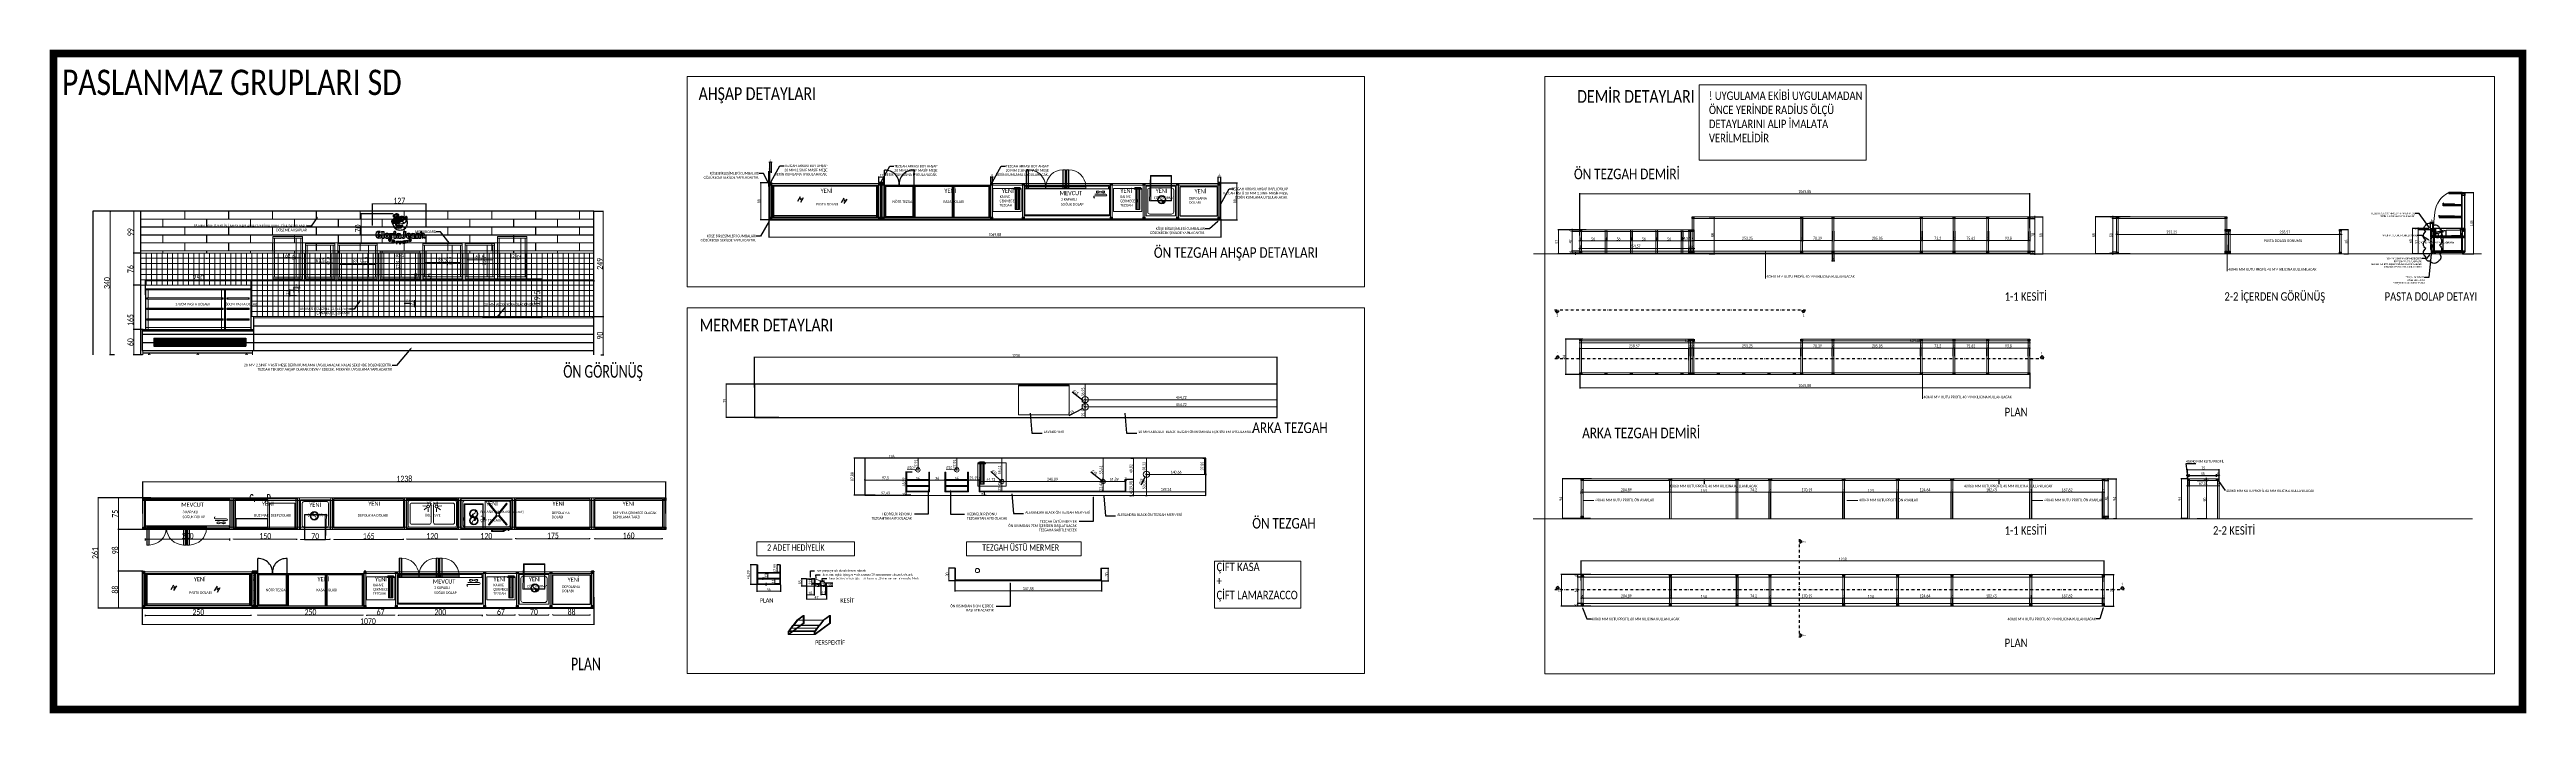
# Model space of a CAD drawing. Header units: millimetres. Extents: x -24 to 530668, y -246875 to -2983.
# Drawn here: x 269204 to 275070, y -110593 to -109021 of the extents above; entities that cross this region are included whole.
import ezdxf
from ezdxf import colors
from ezdxf.entities.mleader import LeaderData, LeaderLine
from ezdxf.math import Vec2, Vec3

# ---------------------------------------------------------------- set-up
doc = ezdxf.new("R2010")
doc.units = ezdxf.units.MM
doc.header["$PDMODE"] = 2
doc.linetypes.add('CENTER', pattern=[50.8, 31.75, -6.35, 6.35, -6.35])
doc.linetypes.add('DASHDOT', pattern=[25.4, 12.7, -6.35, 0, -6.35])
doc.layers.get('0').update_dxf_attribs({"lineweight": 20})
for name, color, linetype, lineweight in [('ahsap', 34, 'Continuous', 25), ('ahsap gor', 24, 'Continuous', 20), ('ahsaparka', 28, 'Continuous', 20), ('ahsapkesit', 26, 'Continuous', 30), ('ahşap', 32, 'Continuous', 25), ('ahşap kesit', 30, 'Continuous', 30), ('alcıpan', 14, 'Continuous', 25), ('alçıpan', 12, 'Continuous', 20), ('CAM', 141, 'Continuous', 0), ('demir', 109, 'Continuous', 20), ('demir-1', 103, 'Continuous', 20), ('görünüş', 45, 'Continuous', 25), ('ince', 58, 'Continuous', 18), ('irem rev', 23, 'Continuous', 30), ('kaplama', 33, 'Continuous', 15), ('kesitçizgisi', 7, 'DASHDOT', 25), ('KP', 167, 'Continuous', 30), ('makineekipman', 156, 'Continuous', 20), ('mermer', 142, 'Continuous', 15), ('mutfak ekipmanları', 167, 'Continuous', 25), ('olcu', 251, 'Continuous', 20), ('PASLANMAZ', 19, 'Continuous', 18), ('paslanmaz-1', 29, 'Continuous', 25), ('seramik', 150, 'Continuous', 20), ('t_görünüş', 45, 'Continuous', 25), ('t_tefriş', 31, 'Continuous', 20), ('t_yazı', 23, 'Continuous', 25), ('tarama', 137, 'Continuous', 15), ('text', 1, 'Continuous', 20), ('tezgahekipman', 146, 'Continuous', 20), ('ölçü', 251, 'Continuous', 5)]:
    doc.layers.add(name, color=color, linetype=linetype, lineweight=lineweight)
doc.layers.add('RI-OTHERS', color=6, linetype='CENTER')
doc.layers.add('yazı', color=11, linetype='Continuous')
doc.styles.add('ATU', font='GOTHIC.TTF', dxfattribs={"width": 0.8})
doc.styles.add('SIMPLEX', font='SIMPLEX')
doc.styles.get("Standard").update_dxf_attribs({"font": 'times.ttf', "height": 12})
doc.styles.add('text2', font='calibri.ttf', dxfattribs={"width": 0.8})
doc.styles.add('Ölçü50', font='calibri.ttf', dxfattribs={"width": 0.7})
doc.dimstyles.new('olcu10', dxfattribs={"dimtxt": 14, "dimasz": 2, "dimexe": 1.25, "dimexo": 0.625, "dimgap": 0.5, "dimtad": 1, "dimdec": 1, "dimrnd": 0.5, "dimzin": 9, "dimtxsty": 'Ölçü50', "dimblk": 'ARCHTICK', "dimcen": 2, "dimclrd": 256, "dimclre": 256, "dimclrt": 6, "dimazin": 2, "dimtfac": 1, "dimtdec": 1, "dimtix": 1, "dimtmove": 0, "dimatfit": 3, "dimldrblk": 'ARCHTICK', "dimfxl": 1, "dimlwd": -1, "dimarcsym": 0})
doc.dimstyles.new('U_DIM_1_20', dxfattribs={"dimtxt": 6, "dimasz": 3, "dimexe": 3, "dimexo": 5, "dimgap": 1, "dimtad": 1, "dimdec": 1, "dimrnd": 0.5, "dimzin": 11, "dimtxsty": 'ATU', "dimblk": 'OBLIQUE', "dimcen": 1.5, "dimdle": 1.25, "dimclrd": 251, "dimclre": 251, "dimclrt": 1, "dimadec": 0, "dimazin": 0, "dimtfac": 1.25, "dimtdec": 1, "dimtix": 1, "dimtofl": 0, "dimtmove": 1, "dimatfit": 3, "dimldrblk": 'OBLIQUE', "dimfxl": 5, "dimtolj": 1, "dimtzin": 0, "dimarcsym": 0})
doc.dimstyles.new('ölçü10', dxfattribs={"dimtxt": 7, "dimasz": 2, "dimexe": 1.25, "dimexo": 0.625, "dimgap": 0.5, "dimtad": 1, "dimzin": 9, "dimtxsty": 'Ölçü50', "dimblk": 'ARCHTICK', "dimcen": 2, "dimclrd": 256, "dimclre": 256, "dimclrt": 1, "dimazin": 2, "dimtfac": 1, "dimtix": 1, "dimtmove": 0, "dimatfit": 3, "dimldrblk": 'ARCHTICK', "dimfxl": 1, "dimlwd": -1, "dimarcsym": 0})
pattern_1 = [(45, (-10104.2714, 5244.4634), (-1.414213562, 1.414213562), []), (45, (-10104.1714, 5244.4634), (-1.414213562, 1.414213562), [])]
pattern_2 = [(45, (-8620.0434, 6163.8572), (-1.414213562, 1.414213562), []), (45, (-8619.9434, 6163.8572), (-1.414213562, 1.414213562), [])]

# ---------------------------------------------------------------- blocks, each defined once
blk = doc.blocks.new('Cerceveler')
at = {"layer": 'ahsap gor', "elevation": 0}
for points in [[(144772.2, -39601.1), (144702.2, -39601.1), (144702.2, -39605.1), (144772.2, -39605.1)], [(144706.2, -39605.1), (144702.2, -39605.1), (144702.2, -39697.1), (144706.2, -39697.1)], [(144768.2, -39697.1), (144772.2, -39697.1), (144772.2, -39605.1), (144768.2, -39605.1)], [(144848.7, -39617.6), (144779.2, -39617.6), (144779.2, -39621.6), (144848.7, -39621.6)], [(144783.2, -39621.6), (144779.2, -39621.6), (144779.2, -39697.1), (144783.2, -39697.1)], [(144844.7, -39697.1), (144848.7, -39697.1), (144848.7, -39621.6), (144844.7, -39621.6)], [(144949.2, -39617.6), (144855.7, -39617.6), (144855.7, -39621.6), (144949.2, -39621.6)], [(144859.7, -39621.6), (144855.7, -39621.6), (144855.7, -39697.1), (144859.7, -39697.1)], [(144945.2, -39697.1), (144949.2, -39697.1), (144949.2, -39621.6), (144945.2, -39621.6)], [(145049.7, -39635.5), (144956.2, -39635.5), (144956.2, -39639.5), (145049.7, -39639.5)], [(144960.2, -39639.5), (144956.2, -39639.5), (144956.2, -39697), (144960.2, -39697)], [(145045.7, -39697), (145049.7, -39697), (145049.7, -39639.5), (145045.7, -39639.5)], [(145056.7, -39617.3), (145150.2, -39617.3), (145150.2, -39621.3), (145056.7, -39621.3)], [(145060.7, -39696.8), (145056.7, -39696.8), (145056.7, -39621.3), (145060.7, -39621.3)], [(145146.2, -39621.3), (145150.2, -39621.3), (145150.2, -39696.8), (145146.2, -39696.8)], [(145157.2, -39617.3), (145226.7, -39617.3), (145226.7, -39621.3), (145157.2, -39621.3)], [(145161.2, -39696.8), (145157.2, -39696.8), (145157.2, -39621.3), (145161.2, -39621.3)], [(145222.7, -39621.3), (145226.7, -39621.3), (145226.7, -39696.8), (145222.7, -39696.8)], [(145233.7, -39600.8), (145303.7, -39600.8), (145303.7, -39604.8), (145233.7, -39604.8)], [(145237.7, -39696.8), (145233.7, -39696.8), (145233.7, -39604.8), (145237.7, -39604.8)], [(145299.7, -39604.8), (145303.7, -39604.8), (145303.7, -39696.8), (145299.7, -39696.8)], [(144772.2, -39697.1), (144702.2, -39697.1), (144702.2, -39701.1), (144772.2, -39701.1)], [(144848.7, -39697.1), (144779.2, -39697.1), (144779.2, -39701.1), (144848.7, -39701.1)], [(144949.2, -39697.1), (144855.7, -39697.1), (144855.7, -39701.1), (144949.2, -39701.1)], [(145049.7, -39697), (144956.2, -39697), (144956.2, -39701), (145049.7, -39701)], [(145056.7, -39696.8), (145150.2, -39696.8), (145150.2, -39700.8), (145056.7, -39700.8)], [(145157.2, -39696.8), (145226.7, -39696.8), (145226.7, -39700.8), (145157.2, -39700.8)], [(145233.7, -39696.8), (145303.7, -39696.8), (145303.7, -39700.8), (145233.7, -39700.8)]]:
    blk.add_lwpolyline(points, close=True, dxfattribs=at)
blk = doc.blocks.new('_ArchTick')
at = {"color": 0, "linetype": 'ByBlock', "const_width": 0.15}
blk.add_lwpolyline([(-0.5, -0.5), (0.5, 0.5)], dxfattribs=at)
blk = doc.blocks.new('*D175')
at = {"layer": 'DEFPOINTS', "color": 0, "transparency": 16777216}
for p in [(225399.3, -129095.4), (225461.3, -129095.4), (225461.3, -129095.4)]:
    blk.add_point(p, dxfattribs=at)
at = {"layer": 'ölçü', "lineweight": -2, "transparency": 16777216}
for p, q in [((225399.3, -129094.7), (225399.3, -129094.1)), ((225461.3, -129094.7), (225461.3, -129094.1))]:
    blk.add_line(p, q, dxfattribs=at)
at = {"layer": 'ölçü', "transparency": 16777216}
blk.add_line((225399.3, -129095.4), (225461.3, -129095.4), dxfattribs=at)
at = {"layer": 'ölçü', "transparency": 16777216, "xscale": 2, "yscale": 2, "zscale": 2, "rotation": 180}
blk.add_blockref('_ArchTick', (225399.3, -129095.4), dxfattribs=at)
at = {"layer": 'ölçü', "transparency": 16777216, "xscale": 2, "yscale": 2, "zscale": 2}
blk.add_blockref('_ArchTick', (225461.3, -129095.4), dxfattribs=at)
at = {"layer": 'ölçü', "color": 6, "transparency": 16777216, "insert": (225430.3, -129090.2), "char_height": 9, "attachment_point": 5, "style": 'Ölçü50'}
blk.add_mtext('62', dxfattribs=at)
blk = doc.blocks.new('*D162')
at = {"layer": 'DEFPOINTS', "color": 0, "transparency": 16777216}
for p in [(225443.5, -129049.4), (225443.5, -129141.4), (225450.5, -129141.4)]:
    blk.add_point(p, dxfattribs=at)
at = {"layer": 'ölçü', "lineweight": -2, "transparency": 16777216}
for p, q in [((225444.1, -129049.4), (225451.8, -129049.4)), ((225444.1, -129141.4), (225451.8, -129141.4))]:
    blk.add_line(p, q, dxfattribs=at)
at = {"layer": 'ölçü', "transparency": 16777216}
blk.add_line((225450.5, -129049.4), (225450.5, -129141.4), dxfattribs=at)
at = {"layer": 'ölçü', "transparency": 16777216, "xscale": 2, "yscale": 2, "zscale": 2}
for p, rotation in [((225450.5, -129049.4), 90), ((225450.5, -129141.4), 270)]:
    blk.add_blockref('_ArchTick', p, dxfattribs=dict(at, rotation=rotation))
at = {"layer": 'ölçü', "color": 6, "transparency": 16777216, "insert": (225445.4, -129095.4), "char_height": 9, "attachment_point": 5, "rotation": 90, "style": 'Ölçü50'}
blk.add_mtext('92', dxfattribs=at)
blk = doc.blocks.new('*D163')
at = {"layer": 'DEFPOINTS', "color": 0, "transparency": 16777216}
for p in [(225476.3, -129105.1), (225537.8, -129108.4), (225537.8, -129108.4)]:
    blk.add_point(p, dxfattribs=at)
at = {"layer": 'ölçü', "lineweight": -2, "transparency": 16777216}
for p, q in [((225476.3, -129105.7), (225476.3, -129109.7)), ((225537.8, -129107.8), (225537.8, -129107.2))]:
    blk.add_line(p, q, dxfattribs=at)
at = {"layer": 'ölçü', "transparency": 16777216}
blk.add_line((225476.3, -129108.4), (225537.8, -129108.4), dxfattribs=at)
at = {"layer": 'ölçü', "transparency": 16777216, "xscale": 2, "yscale": 2, "zscale": 2, "rotation": 180}
blk.add_blockref('_ArchTick', (225476.3, -129108.4), dxfattribs=at)
at = {"layer": 'ölçü', "transparency": 16777216, "xscale": 2, "yscale": 2, "zscale": 2}
blk.add_blockref('_ArchTick', (225537.8, -129108.4), dxfattribs=at)
at = {"layer": 'ölçü', "color": 6, "transparency": 16777216, "insert": (225507.1, -129102.4), "char_height": 9, "attachment_point": 5, "style": 'Ölçü50'}
blk.add_mtext('61,5', dxfattribs=at)
blk = doc.blocks.new('*D164')
at = {"layer": 'DEFPOINTS', "color": 0, "transparency": 16777216}
for p in [(225526.8, -129065.9), (225526.8, -129141.4), (225531.4, -129141.4)]:
    blk.add_point(p, dxfattribs=at)
at = {"layer": 'ölçü', "lineweight": -2, "transparency": 16777216}
for p, q in [((225527.4, -129065.9), (225532.7, -129065.9)), ((225527.4, -129141.4), (225532.7, -129141.4))]:
    blk.add_line(p, q, dxfattribs=at)
at = {"layer": 'ölçü', "transparency": 16777216}
blk.add_line((225531.4, -129065.9), (225531.4, -129141.4), dxfattribs=at)
at = {"layer": 'ölçü', "transparency": 16777216, "xscale": 2, "yscale": 2, "zscale": 2}
for p, rotation in [((225531.4, -129065.9), 90), ((225531.4, -129141.4), 270)]:
    blk.add_blockref('_ArchTick', p, dxfattribs=dict(at, rotation=rotation))
at = {"layer": 'ölçü', "color": 6, "transparency": 16777216, "insert": (225525.4, -129103.6), "char_height": 9, "attachment_point": 5, "rotation": 90, "style": 'Ölçü50'}
blk.add_mtext('75,5', dxfattribs=at)
blk = doc.blocks.new('*D165')
at = {"layer": 'DEFPOINTS', "color": 0, "transparency": 16777216}
for p in [(225552.8, -129110.1), (225638.3, -129103.6), (225638.3, -129111.4)]:
    blk.add_point(p, dxfattribs=at)
at = {"layer": 'ölçü', "lineweight": -2, "transparency": 16777216}
for p, q in [((225552.8, -129110.7), (225552.8, -129112.7)), ((225638.3, -129104.2), (225638.3, -129112.7))]:
    blk.add_line(p, q, dxfattribs=at)
at = {"layer": 'ölçü', "transparency": 16777216}
blk.add_line((225552.8, -129111.4), (225638.3, -129111.4), dxfattribs=at)
at = {"layer": 'ölçü', "transparency": 16777216, "xscale": 2, "yscale": 2, "zscale": 2, "rotation": 180}
blk.add_blockref('_ArchTick', (225552.8, -129111.4), dxfattribs=at)
at = {"layer": 'ölçü', "transparency": 16777216, "xscale": 2, "yscale": 2, "zscale": 2}
blk.add_blockref('_ArchTick', (225638.3, -129111.4), dxfattribs=at)
at = {"layer": 'ölçü', "color": 6, "transparency": 16777216, "insert": (225595.6, -129105.4), "char_height": 9, "attachment_point": 5, "style": 'Ölçü50'}
blk.add_mtext('85,5', dxfattribs=at)
blk = doc.blocks.new('*D166')
at = {"layer": 'DEFPOINTS', "color": 0, "transparency": 16777216}
for p in [(225607, -129065.9), (225610, -129141.4), (225621.7, -129141.4)]:
    blk.add_point(p, dxfattribs=at)
at = {"layer": 'ölçü', "lineweight": -2, "transparency": 16777216}
for p, q in [((225607.6, -129065.9), (225623, -129065.9)), ((225610.6, -129141.4), (225623, -129141.4))]:
    blk.add_line(p, q, dxfattribs=at)
at = {"layer": 'ölçü', "transparency": 16777216}
blk.add_line((225621.7, -129065.9), (225621.7, -129141.4), dxfattribs=at)
at = {"layer": 'ölçü', "transparency": 16777216, "xscale": 2, "yscale": 2, "zscale": 2}
for p, rotation in [((225621.7, -129065.9), 90), ((225621.7, -129141.4), 270)]:
    blk.add_blockref('_ArchTick', p, dxfattribs=dict(at, rotation=rotation))
at = {"layer": 'ölçü', "color": 6, "transparency": 16777216, "insert": (225615.7, -129103.6), "char_height": 9, "attachment_point": 5, "rotation": 90, "style": 'Ölçü50'}
blk.add_mtext('75,5', dxfattribs=at)
blk = doc.blocks.new('*D167')
at = {"layer": 'DEFPOINTS', "color": 0, "transparency": 16777216}
for p in [(225687.9, -129083.7), (225689.6, -129141.2), (225699, -129141.2)]:
    blk.add_point(p, dxfattribs=at)
at = {"layer": 'ölçü', "lineweight": -2, "transparency": 16777216}
for p, q in [((225688.6, -129083.7), (225700.2, -129083.7)), ((225690.2, -129141.2), (225700.2, -129141.2))]:
    blk.add_line(p, q, dxfattribs=at)
at = {"layer": 'ölçü', "transparency": 16777216}
blk.add_line((225699, -129083.7), (225699, -129141.2), dxfattribs=at)
at = {"layer": 'ölçü', "transparency": 16777216, "xscale": 2, "yscale": 2, "zscale": 2}
for p, rotation in [((225699, -129083.7), 90), ((225699, -129141.2), 270)]:
    blk.add_blockref('_ArchTick', p, dxfattribs=dict(at, rotation=rotation))
at = {"layer": 'ölçü', "color": 6, "transparency": 16777216, "insert": (225693, -129112.5), "char_height": 9, "attachment_point": 5, "rotation": 90, "style": 'Ölçü50'}
blk.add_mtext('57,5', dxfattribs=at)
blk = doc.blocks.new('*D168')
at = {"layer": 'DEFPOINTS', "color": 0, "transparency": 16777216}
for p in [(225653.3, -129105.8), (225738.8, -129096.1), (225738.8, -129107.1)]:
    blk.add_point(p, dxfattribs=at)
at = {"layer": 'ölçü', "lineweight": -2, "transparency": 16777216}
for p, q in [((225653.3, -129105.2), (225653.3, -129094.8)), ((225738.8, -129106.5), (225738.8, -129094.8))]:
    blk.add_line(p, q, dxfattribs=at)
at = {"layer": 'ölçü', "transparency": 16777216}
blk.add_line((225653.3, -129096.1), (225738.8, -129096.1), dxfattribs=at)
at = {"layer": 'ölçü', "transparency": 16777216, "xscale": 2, "yscale": 2, "zscale": 2, "rotation": 180}
blk.add_blockref('_ArchTick', (225653.3, -129096.1), dxfattribs=at)
at = {"layer": 'ölçü', "transparency": 16777216, "xscale": 2, "yscale": 2, "zscale": 2}
blk.add_blockref('_ArchTick', (225738.8, -129096.1), dxfattribs=at)
at = {"layer": 'ölçü', "color": 6, "transparency": 16777216, "insert": (225696.1, -129090), "char_height": 9, "attachment_point": 5, "style": 'Ölçü50'}
blk.add_mtext('85,5', dxfattribs=at)
blk = doc.blocks.new('*D169')
at = {"layer": 'DEFPOINTS', "color": 0, "transparency": 16777216}
for p in [(225753.8, -129099.1), (225839.3, -129103.3), (225839.3, -129106.7)]:
    blk.add_point(p, dxfattribs=at)
at = {"layer": 'ölçü', "lineweight": -2, "transparency": 16777216}
for p, q in [((225753.8, -129099.7), (225753.8, -129108)), ((225839.3, -129103.9), (225839.3, -129108))]:
    blk.add_line(p, q, dxfattribs=at)
at = {"layer": 'ölçü', "transparency": 16777216}
blk.add_line((225753.8, -129106.7), (225839.3, -129106.7), dxfattribs=at)
at = {"layer": 'ölçü', "transparency": 16777216, "xscale": 2, "yscale": 2, "zscale": 2, "rotation": 180}
blk.add_blockref('_ArchTick', (225753.8, -129106.7), dxfattribs=at)
at = {"layer": 'ölçü', "transparency": 16777216, "xscale": 2, "yscale": 2, "zscale": 2}
blk.add_blockref('_ArchTick', (225839.3, -129106.7), dxfattribs=at)
at = {"layer": 'ölçü', "color": 6, "transparency": 16777216, "insert": (225796.6, -129100.7), "char_height": 9, "attachment_point": 5, "style": 'Ölçü50'}
blk.add_mtext('85,5', dxfattribs=at)
blk = doc.blocks.new('*D170')
at = {"layer": 'DEFPOINTS', "color": 0, "transparency": 16777216}
for p in [(225801.7, -129065.5), (225812.7, -129141), (225820, -129141)]:
    blk.add_point(p, dxfattribs=at)
at = {"layer": 'ölçü', "lineweight": -2, "transparency": 16777216}
for p, q in [((225802.3, -129065.5), (225821.3, -129065.5)), ((225813.3, -129141), (225821.3, -129141))]:
    blk.add_line(p, q, dxfattribs=at)
at = {"layer": 'ölçü', "transparency": 16777216}
blk.add_line((225820, -129065.5), (225820, -129141), dxfattribs=at)
at = {"layer": 'ölçü', "transparency": 16777216, "xscale": 2, "yscale": 2, "zscale": 2}
for p, rotation in [((225820, -129065.5), 90), ((225820, -129141), 270)]:
    blk.add_blockref('_ArchTick', p, dxfattribs=dict(at, rotation=rotation))
at = {"layer": 'ölçü', "color": 6, "transparency": 16777216, "insert": (225814, -129103.3), "char_height": 9, "attachment_point": 5, "rotation": 90, "style": 'Ölçü50'}
blk.add_mtext('75,5', dxfattribs=at)
blk = doc.blocks.new('*D171')
at = {"layer": 'DEFPOINTS', "color": 0, "transparency": 16777216}
for p in [(225854.3, -129101.7), (225915.8, -129100.4), (225915.8, -129103.3)]:
    blk.add_point(p, dxfattribs=at)
at = {"layer": 'ölçü', "lineweight": -2, "transparency": 16777216}
for p, q in [((225854.3, -129101.1), (225854.3, -129099.2)), ((225915.8, -129102.6), (225915.8, -129099.2))]:
    blk.add_line(p, q, dxfattribs=at)
at = {"layer": 'ölçü', "transparency": 16777216}
blk.add_line((225854.3, -129100.4), (225915.8, -129100.4), dxfattribs=at)
at = {"layer": 'ölçü', "transparency": 16777216, "xscale": 2, "yscale": 2, "zscale": 2, "rotation": 180}
blk.add_blockref('_ArchTick', (225854.3, -129100.4), dxfattribs=at)
at = {"layer": 'ölçü', "transparency": 16777216, "xscale": 2, "yscale": 2, "zscale": 2}
blk.add_blockref('_ArchTick', (225915.8, -129100.4), dxfattribs=at)
at = {"layer": 'ölçü', "color": 6, "transparency": 16777216, "insert": (225885.1, -129094.4), "char_height": 9, "attachment_point": 5, "style": 'Ölçü50'}
blk.add_mtext('61,5', dxfattribs=at)
blk = doc.blocks.new('*D172')
at = {"layer": 'DEFPOINTS', "color": 0, "transparency": 16777216}
for p in [(225888, -129065.5), (225885.1, -129141), (225902.3, -129141)]:
    blk.add_point(p, dxfattribs=at)
at = {"layer": 'ölçü', "lineweight": -2, "transparency": 16777216}
for p, q in [((225888.6, -129065.5), (225903.6, -129065.5)), ((225885.7, -129141), (225903.6, -129141))]:
    blk.add_line(p, q, dxfattribs=at)
at = {"layer": 'ölçü', "transparency": 16777216}
blk.add_line((225902.3, -129065.5), (225902.3, -129141), dxfattribs=at)
at = {"layer": 'ölçü', "transparency": 16777216, "xscale": 2, "yscale": 2, "zscale": 2}
for p, rotation in [((225902.3, -129065.5), 90), ((225902.3, -129141), 270)]:
    blk.add_blockref('_ArchTick', p, dxfattribs=dict(at, rotation=rotation))
at = {"layer": 'ölçü', "color": 6, "transparency": 16777216, "insert": (225896.3, -129103.3), "char_height": 9, "attachment_point": 5, "rotation": 90, "style": 'Ölçü50'}
blk.add_mtext('75,5', dxfattribs=at)
blk = doc.blocks.new('*D173')
at = {"layer": 'DEFPOINTS', "color": 0, "transparency": 16777216}
for p in [(225930.9, -129098.8), (225992.9, -129096.4), (225992.9, -129101.1)]:
    blk.add_point(p, dxfattribs=at)
at = {"layer": 'ölçü', "lineweight": -2, "transparency": 16777216}
for p, q in [((225930.9, -129098.1), (225930.9, -129095.2)), ((225992.9, -129100.5), (225992.9, -129095.2))]:
    blk.add_line(p, q, dxfattribs=at)
at = {"layer": 'ölçü', "transparency": 16777216}
blk.add_line((225930.9, -129096.4), (225992.9, -129096.4), dxfattribs=at)
at = {"layer": 'ölçü', "transparency": 16777216, "xscale": 2, "yscale": 2, "zscale": 2, "rotation": 180}
blk.add_blockref('_ArchTick', (225930.9, -129096.4), dxfattribs=at)
at = {"layer": 'ölçü', "transparency": 16777216, "xscale": 2, "yscale": 2, "zscale": 2}
blk.add_blockref('_ArchTick', (225992.9, -129096.4), dxfattribs=at)
at = {"layer": 'ölçü', "color": 6, "transparency": 16777216, "insert": (225961.9, -129091.3), "char_height": 9, "attachment_point": 5, "style": 'Ölçü50'}
blk.add_mtext('62', dxfattribs=at)
blk = doc.blocks.new('*D174')
at = {"layer": 'DEFPOINTS', "color": 0, "transparency": 16777216}
for p in [(225961.9, -129049), (225970.9, -129141), (225982.3, -129141)]:
    blk.add_point(p, dxfattribs=at)
at = {"layer": 'ölçü', "lineweight": -2, "transparency": 16777216}
for p, q in [((225962.5, -129049), (225983.5, -129049)), ((225971.5, -129141), (225983.5, -129141))]:
    blk.add_line(p, q, dxfattribs=at)
at = {"layer": 'ölçü', "transparency": 16777216}
blk.add_line((225982.3, -129049), (225982.3, -129141), dxfattribs=at)
at = {"layer": 'ölçü', "transparency": 16777216, "xscale": 2, "yscale": 2, "zscale": 2}
for p, rotation in [((225982.3, -129049), 90), ((225982.3, -129141), 270)]:
    blk.add_blockref('_ArchTick', p, dxfattribs=dict(at, rotation=rotation))
at = {"layer": 'ölçü', "color": 6, "transparency": 16777216, "insert": (225977.2, -129095), "char_height": 9, "attachment_point": 5, "rotation": 90, "style": 'Ölçü50'}
blk.add_mtext('92', dxfattribs=at)
blk = doc.blocks.new('fdg')
at = {"layer": 'KP'}
blk.add_lwpolyline([(249315.5, -96506), (249319.5, -96506), (249319.5, -96510), (249315.5, -96510), (249315.5, -96506), (249319.5, -96510), (249319.5, -96506), (249315.5, -96510)], dxfattribs=at)
blk = doc.blocks.new('60lik')
at = {"layer": 'KP'}
blk.add_lwpolyline([(260700.2, -106004.3), (260704.2, -106004.3), (260704.2, -106010.3), (260700.2, -106010.3), (260700.2, -106004.3), (260704.2, -106010.3), (260704.2, -106004.3), (260700.2, -106010.3)], dxfattribs=at)
blk = doc.blocks.new('ADF')
at = {"layer": 'ahsap', "ltscale": 50}
for p, q in [((259780.9, -105638.1, 0), (259780.9, -105601.7, 0)), ((259850.9, -105638.1, 0), (259850.9, -105601.7, 0)), ((259782.9, -105638.1, 0), (259782.9, -105711.1, 0)), ((259848.9, -105640.1, 0), (259782.9, -105640.1, 0)), ((259815.9, -105640.1, 0), (259815.9, -105638.1, 0)), ((259848.9, -105711.1, 0), (259848.9, -105638.1, 0)), ((259852.9, -105638.1, 0), (259852.9, -105713.1, 0)), ((260028.9, -105640.1, 0), (259852.9, -105640.1, 0)), ((259940.9, -105640.1, 0), (259940.9, -105713.1, 0)), ((259942.9, -105638.1, 0), (259942.9, -105713.1, 0)), ((259944.9, -105640.1, 0), (259944.9, -105713.1, 0)), ((260028.9, -105713.1, 0), (260028.9, -105638.1, 0)), ((259782.9, -105711.1, 0), (259848.9, -105711.1, 0))]:
    blk.add_line(p, q, dxfattribs=at)
at = {"layer": 'ahsap', "ltscale": 50, "elevation": 0}
for points in [[(259780.9, -105713.1), (259850.9, -105713.1), (259850.9, -105638.1), (259780.9, -105638.1)], [(259850.9, -105638.1), (259850.9, -105713.1), (260030.9, -105713.1), (260030.9, -105638.1)]]:
    blk.add_lwpolyline(points, close=True, dxfattribs=at)
at = {"layer": 'ahsap', "ltscale": 50}
for centre, radius, start, end in [((259782.5, -105635.1, 0), 33.5, 354.88326, 92.76777), ((259848.3, -105634.1, 0), 32.6, 85.32961, 187.01935)]:
    blk.add_arc(centre, radius, start, end, dxfattribs=at)
at = {"layer": 'yazı', "char_height": 6, "attachment_point": 7, "style": 'text2'}
for s, insert in [('NÖTR TEZGAH', (259799.9, -105679)), ('KASA DOLABI', (259920.2, -105679))]:
    blk.add_mtext_dynamic_manual_height_columns(s, width=527.008, gutter_width=12.5, heights=[0], dxfattribs=dict(at, insert=insert))
blk = doc.blocks.new('qqq')
at = {"layer": 'makineekipman'}
for p, q in [((242467.2, -92708.6, 0), (242485.2, -92708.6, 0)), ((242472.8, -92704.3, 0), (242472.8, -92756.6, 0)), ((242475.8, -92704.3, 0), (242475.8, -92756.6, 0)), ((242478.8, -92704.3, 0), (242478.8, -92756.6, 0))]:
    blk.add_line(p, q, dxfattribs=at)
at = {"layer": 'makineekipman', "extrusion": (6.3311e-09, 1.52846e-08, 1), "elevation": 0}
blk.add_lwpolyline([(242418.2, -92761.6), (242485.2, -92761.6), (242485.2, -92706.6), (242418.2, -92706.6)], dxfattribs=at)
at = {"layer": 'makineekipman', "elevation": 0}
for points in [[(242418.2, -92761.6), (242418.2, -92706.6)], [(242485.2, -92761.6), (242485.2, -92752.1)]]:
    blk.add_lwpolyline(points, dxfattribs=at)
at = {"layer": 'makineekipman', "extrusion": (6.3311e-09, 1.52846e-08, 1), "elevation": 0, "flags": 128}
blk.add_lwpolyline([(242485.2, -92706.6), (242467.2, -92706.6), (242467.2, -92708.6), (242467.2, -92706.6), (242485.2, -92706.6), (242485.2, -92708.6)], close=True, dxfattribs=at)
at = {"layer": 'makineekipman', "extrusion": (-1.12909e-08, 1.39832e-08, 1), "elevation": 0}
for points in [[(242468.8, -92704.6), (242482.8, -92704.6), (242482.8, -92706.6), (242468.8, -92706.6)], [(242470.8, -92704.3), (242480.7, -92704.3), (242480.7, -92756.6), (242470.8, -92756.6)]]:
    blk.add_lwpolyline(points, close=True, dxfattribs=at)
blk = doc.blocks.new('PD')
at = {"layer": 'mutfak ekipmanları'}
for p, q in [((259693.1, -106262.8), (259443, -106262.8)), ((259443, -106262.8), (259443, -106337.8)), ((259690.1, -106264.8), (259446, -106264.8)), ((259446, -106264.8), (259446, -106337.8)), ((259690.1, -106337.8), (259690.1, -106264.8)), ((259693.1, -106337.8), (259693.1, -106262.8)), ((259446, -106333.8), (259690.1, -106333.8)), ((259503.4, -106299.9), (259510, -106288.9)), ((259511.4, -106292.8), (259508.8, -106297.3)), ((259510.1, -106302.4), (259516.7, -106291.5)), ((259606.6, -106303.4), (259613.2, -106292.5)), ((259614.6, -106296.4), (259612, -106300.8)), ((259613.3, -106306), (259619.9, -106295)), ((259443, -106337.8), (259693.1, -106337.8))]:
    blk.add_line(p, q, dxfattribs=at)
at = {"layer": 'yazı', "insert": (259546.3, -106304.3, 0), "char_height": 6, "attachment_point": 1, "style": 'text2'}
blk.add_mtext_dynamic_manual_height_columns('PASTA DOLABI', width=527.008, gutter_width=12.5, heights=[0], dxfattribs=at)
blk = doc.blocks.new('çöpsıyırma')
at = {"layer": 'makineekipman', "extrusion": (1.73341e-08, 6.73534e-11, 1)}
h = blk.add_hatch(color=256, dxfattribs=at)
edge = h.paths.add_edge_path(flags=17)
edge.add_arc((31.8, -38.2), 8.5, 0, 360)
edge = h.paths.add_edge_path()
edge.add_arc((31.8, -38.2), 10, 0, 360)
edge = h.paths.add_edge_path(flags=16)
edge.add_arc((31.8, -33.9), 4.25, 90, 270)
blk.add_lwpolyline([(69, 0), (-1, 0), (-1, -70), (69, -70)], close=True, dxfattribs=at)
blk.add_lwpolyline([(60, -4), (9, -4, 0.375011), (3, -9), (3, -61, 0.375011), (9, -66), (60, -66, 0.414214), (65, -61), (65, -9, 0.414214)], format="xyb", close=True, dxfattribs=at)
at = {"layer": 'makineekipman', "extrusion": (1.73341e-08, 6.73534e-11, 1), "elevation": 0}
for points in [[(60.5, -35.2), (58.5, -95.2), (8.5, -95.2), (8.5, -35.2)], [(57.5, -36.2), (57.5, -94.2), (9.5, -94.2), (9.5, -36.2)]]:
    blk.add_lwpolyline(points, close=True, dxfattribs=at)
at = {"layer": 'makineekipman', "extrusion": (1.73341e-08, 6.73534e-11, 1)}
for radius in [10, 8.5]:
    blk.add_circle((31.8, -38.2), radius, dxfattribs=at)
for centre, start, end in [((31.8, -33.9), 90, 270), ((31.8, -42.4), 270, 90)]:
    blk.add_arc(centre, 4.25, start, end, dxfattribs=at)
blk = doc.blocks.new('*D178')
at = {"layer": 'DEFPOINTS', "color": 0, "transparency": 16777216}
for p in [(269426.4, -109684.1, 0), (269403.8, -109744.1), (269425.6, -109744.1, 0)]:
    blk.add_point(p, dxfattribs=at)
at = {"layer": 'ölçü', "lineweight": -2, "transparency": 16777216}
for p, q in [((269425.8, -109684.1), (269402.5, -109684.1)), ((269424.9, -109744.1), (269402.5, -109744.1))]:
    blk.add_line(p, q, dxfattribs=at)
at = {"layer": 'ölçü', "transparency": 16777216}
blk.add_line((269403.8, -109684.1), (269403.8, -109744.1), dxfattribs=at)
at = {"layer": 'ölçü', "transparency": 16777216, "xscale": 2, "yscale": 2, "zscale": 2}
for p, rotation in [((269403.8, -109684.1), 90), ((269403.8, -109744.1), 270)]:
    blk.add_blockref('_ArchTick', p, dxfattribs=dict(at, rotation=rotation))
at = {"layer": 'ölçü', "color": 6, "transparency": 16777216, "insert": (269396.1, -109714.1), "char_height": 14, "attachment_point": 5, "rotation": 90, "style": 'Ölçü50'}
blk.add_mtext('60', dxfattribs=at)
blk = doc.blocks.new('*D179')
at = {"layer": 'DEFPOINTS', "color": 0, "transparency": 16777216}
for p in [(269403.8, -109579.2), (269420.9, -109579.2), (269425.6, -109744.1, 0)]:
    blk.add_point(p, dxfattribs=at)
at = {"layer": 'ölçü', "lineweight": -2, "transparency": 16777216}
for p, q in [((269420.3, -109579.2), (269402.5, -109579.2)), ((269424.9, -109744.1), (269402.5, -109744.1))]:
    blk.add_line(p, q, dxfattribs=at)
at = {"layer": 'ölçü', "transparency": 16777216}
blk.add_line((269403.8, -109744.1), (269403.8, -109579.2), dxfattribs=at)
at = {"layer": 'ölçü', "transparency": 16777216, "xscale": 2, "yscale": 2, "zscale": 2}
for p, rotation in [((269403.8, -109579.2), 90), ((269403.8, -109744.1), 270)]:
    blk.add_blockref('_ArchTick', p, dxfattribs=dict(at, rotation=rotation))
at = {"layer": 'ölçü', "color": 6, "transparency": 16777216, "insert": (269396.1, -109661.6), "char_height": 14, "attachment_point": 5, "rotation": 90, "style": 'Ölçü50'}
blk.add_mtext('165', dxfattribs=at)
blk = doc.blocks.new('*D180')
at = {"layer": 'DEFPOINTS', "color": 0, "transparency": 16777216}
for p in [(269403.8, -109503.1), (269420.9, -109503.1, 0), (269420.9, -109579.2)]:
    blk.add_point(p, dxfattribs=at)
at = {"layer": 'ölçü', "lineweight": -2, "transparency": 16777216}
for p, q in [((269420.3, -109503.1), (269402.5, -109503.1)), ((269420.3, -109579.2), (269402.5, -109579.2))]:
    blk.add_line(p, q, dxfattribs=at)
at = {"layer": 'ölçü', "transparency": 16777216}
blk.add_line((269403.8, -109579.2), (269403.8, -109503.1), dxfattribs=at)
at = {"layer": 'ölçü', "transparency": 16777216, "xscale": 2, "yscale": 2, "zscale": 2}
for p, rotation in [((269403.8, -109503.1), 90), ((269403.8, -109579.2), 270)]:
    blk.add_blockref('_ArchTick', p, dxfattribs=dict(at, rotation=rotation))
at = {"layer": 'ölçü', "color": 6, "transparency": 16777216, "insert": (269396.1, -109541.1), "char_height": 14, "attachment_point": 5, "rotation": 90, "style": 'Ölçü50'}
blk.add_mtext('76', dxfattribs=at)
blk = doc.blocks.new('*D181')
at = {"layer": 'DEFPOINTS', "color": 0, "transparency": 16777216}
for p in [(269403.8, -109404.1), (269420.9, -109404.1), (269420.9, -109503.1, 0)]:
    blk.add_point(p, dxfattribs=at)
at = {"layer": 'ölçü', "lineweight": -2, "transparency": 16777216}
for p, q in [((269420.3, -109404.1), (269402.5, -109404.1)), ((269420.3, -109503.1), (269402.5, -109503.1))]:
    blk.add_line(p, q, dxfattribs=at)
at = {"layer": 'ölçü', "transparency": 16777216}
blk.add_line((269403.8, -109503.1), (269403.8, -109404.1), dxfattribs=at)
at = {"layer": 'ölçü', "transparency": 16777216, "xscale": 2, "yscale": 2, "zscale": 2}
for p, rotation in [((269403.8, -109404.1), 90), ((269403.8, -109503.1), 270)]:
    blk.add_blockref('_ArchTick', p, dxfattribs=dict(at, rotation=rotation))
at = {"layer": 'ölçü', "color": 6, "transparency": 16777216, "insert": (269396.1, -109453.6), "char_height": 14, "attachment_point": 5, "rotation": 90, "style": 'Ölçü50'}
blk.add_mtext('99', dxfattribs=at)
blk = doc.blocks.new('*D182')
at = {"layer": 'DEFPOINTS', "color": 0, "transparency": 16777216}
for p in [(269431.8, -109602.6, 0), (269681.8, -109569.2), (269681.8, -109607.8, 0)]:
    blk.add_point(p, dxfattribs=at)
at = {"layer": 'ölçü', "lineweight": -2, "transparency": 16777216}
for p, q in [((269431.8, -109602), (269431.8, -109568)), ((269681.8, -109607.2), (269681.8, -109568))]:
    blk.add_line(p, q, dxfattribs=at)
at = {"layer": 'ölçü', "transparency": 16777216}
blk.add_line((269431.8, -109569.2), (269681.8, -109569.2), dxfattribs=at)
at = {"layer": 'ölçü', "transparency": 16777216, "xscale": 2, "yscale": 2, "zscale": 2, "rotation": 180}
blk.add_blockref('_ArchTick', (269431.8, -109569.2), dxfattribs=at)
at = {"layer": 'ölçü', "transparency": 16777216, "xscale": 2, "yscale": 2, "zscale": 2}
blk.add_blockref('_ArchTick', (269681.8, -109569.2), dxfattribs=at)
at = {"layer": 'ölçü', "color": 6, "transparency": 16777216, "insert": (269556.8, -109561.6), "char_height": 14, "attachment_point": 5, "style": 'Ölçü50'}
blk.add_mtext('250', dxfattribs=at)
blk = doc.blocks.new('*D183')
at = {"layer": 'DEFPOINTS', "color": 0, "transparency": 16777216}
for p in [(269681.8, -109607.8, 0), (270493.4, -109566.7), (270493.4, -109569.2)]:
    blk.add_point(p, dxfattribs=at)
at = {"layer": 'ölçü', "lineweight": -2, "transparency": 16777216}
for p, q in [((269681.8, -109607.2), (269681.8, -109568)), ((270493.4, -109567.3), (270493.4, -109570.5))]:
    blk.add_line(p, q, dxfattribs=at)
at = {"layer": 'ölçü', "transparency": 16777216}
blk.add_line((269681.8, -109569.2), (270493.4, -109569.2), dxfattribs=at)
at = {"layer": 'ölçü', "transparency": 16777216, "xscale": 2, "yscale": 2, "zscale": 2, "rotation": 180}
blk.add_blockref('_ArchTick', (269681.8, -109569.2), dxfattribs=at)
at = {"layer": 'ölçü', "transparency": 16777216, "xscale": 2, "yscale": 2, "zscale": 2}
blk.add_blockref('_ArchTick', (270493.4, -109569.2), dxfattribs=at)
at = {"layer": 'ölçü', "color": 6, "transparency": 16777216, "insert": (270087.6, -109560.1), "char_height": 14, "attachment_point": 5, "style": 'Ölçü50'}
blk.add_mtext('811,5', dxfattribs=at)
blk = doc.blocks.new('*D262')
at = {"layer": 'DEFPOINTS', "color": 0, "transparency": 16777216}
for p in [(269423.6, -110317.2), (270493.4, -110317.2), (270493.4, -110382.3)]:
    blk.add_point(p, dxfattribs=at)
at = {"layer": 'ölçü', "lineweight": -2, "transparency": 16777216}
for p, q in [((269423.6, -110317.9), (269423.6, -110383.6)), ((270493.4, -110317.9), (270493.4, -110383.6))]:
    blk.add_line(p, q, dxfattribs=at)
at = {"layer": 'ölçü', "transparency": 16777216}
blk.add_line((269423.6, -110382.3), (270493.4, -110382.3), dxfattribs=at)
at = {"layer": 'ölçü', "transparency": 16777216, "xscale": 2, "yscale": 2, "zscale": 2, "rotation": 180}
blk.add_blockref('_ArchTick', (269423.6, -110382.3), dxfattribs=at)
at = {"layer": 'ölçü', "transparency": 16777216, "xscale": 2, "yscale": 2, "zscale": 2}
blk.add_blockref('_ArchTick', (270493.4, -110382.3), dxfattribs=at)
at = {"layer": 'ölçü', "color": 6, "transparency": 16777216, "insert": (269958.5, -110374.6), "char_height": 14, "attachment_point": 5, "style": 'Ölçü50'}
blk.add_mtext('1070', dxfattribs=at)
blk = doc.blocks.new('Fan 2')
at = {"color": 4}
for p, q in [((-11875.5, 33661.1), (-11875.5, 33641.1)), ((-11875.5, 33661.1), (-11875.4, 33661.1)), ((-11875.4, 33641.1), (-11875.5, 33641.1)), ((-11875.4, 33661.1), (-11875.4, 33641.1)), ((-11870.7, 33658.9), (-11875.4, 33658.9)), ((-11875.4, 33643.2), (-11870.7, 33643.2)), ((-11870.7, 33643.2), (-11870.7, 33658.9)), ((-11870.7, 33655.6), (-11864.7, 33655.6)), ((-11870.7, 33646.6), (-11864.7, 33646.6)), ((-11864.7, 33655.6), (-11864.7, 33646.6))]:
    blk.add_line(p, q, dxfattribs=at)
blk = doc.blocks.new('*D275')
at = {"layer": 'DEFPOINTS', "color": 0, "transparency": 16777216}
for p in [(274813.4, -109445), (274839.2, -109445, 0), (274839.2, -109448, 0)]:
    blk.add_point(p, dxfattribs=at)
at = {"layer": 'ölçü', "transparency": 16777216}
for p, q in [((274813.4, -109445), (274813.4, -109443)), ((274813.4, -109448), (274813.4, -109445)), ((274813.4, -109448), (274813.4, -109450))]:
    blk.add_line(p, q, dxfattribs=at)
at = {"layer": 'ölçü', "lineweight": -2, "transparency": 16777216}
for p, q in [((274838.6, -109445), (274812.2, -109445)), ((274838.6, -109448), (274812.2, -109448))]:
    blk.add_line(p, q, dxfattribs=at)
at = {"layer": 'ölçü', "transparency": 16777216, "xscale": 2, "yscale": 2, "zscale": 2}
for p, rotation in [((274813.4, -109445), 270), ((274813.4, -109448), 90)]:
    blk.add_blockref('_ArchTick', p, dxfattribs=dict(at, rotation=rotation))
at = {"layer": 'ölçü', "color": 1, "transparency": 16777216, "insert": (274809.4, -109446.5), "char_height": 7, "attachment_point": 5, "rotation": 90, "style": 'Ölçü50'}
blk.add_mtext('3', dxfattribs=at)
blk = doc.blocks.new('*D276')
at = {"layer": 'DEFPOINTS', "color": 0, "transparency": 16777216}
for p in [(274812.8, -109445), (274800, -109505), (274812.8, -109505, 0)]:
    blk.add_point(p, dxfattribs=at)
at = {"layer": 'ölçü', "lineweight": -2, "transparency": 16777216}
for p, q in [((274812.2, -109445), (274798.8, -109445)), ((274812.2, -109505), (274798.8, -109505))]:
    blk.add_line(p, q, dxfattribs=at)
at = {"layer": 'ölçü', "transparency": 16777216}
blk.add_line((274800, -109445), (274800, -109505), dxfattribs=at)
at = {"layer": 'ölçü', "transparency": 16777216, "xscale": 2, "yscale": 2, "zscale": 2}
for p, rotation in [((274800, -109445), 90), ((274800, -109505), 270)]:
    blk.add_blockref('_ArchTick', p, dxfattribs=dict(at, rotation=rotation))
at = {"layer": 'ölçü', "color": 1, "transparency": 16777216, "insert": (274796, -109475), "char_height": 7, "attachment_point": 5, "rotation": 90, "style": 'Ölçü50'}
blk.add_mtext('60', dxfattribs=at)
blk = doc.blocks.new('*D277')
at = {"layer": 'DEFPOINTS', "color": 0, "transparency": 16777216}
for p in [(274842.2, -109430.4), (274842.2, -109445, 0), (274848.2, -109445, 0)]:
    blk.add_point(p, dxfattribs=at)
at = {"layer": 'ölçü', "lineweight": -2, "transparency": 16777216}
for p, q in [((274842.2, -109444.4), (274842.2, -109429.2)), ((274848.2, -109444.4), (274848.2, -109429.2))]:
    blk.add_line(p, q, dxfattribs=at)
at = {"layer": 'ölçü', "transparency": 16777216}
blk.add_line((274848.2, -109430.4), (274842.2, -109430.4), dxfattribs=at)
at = {"layer": 'ölçü', "transparency": 16777216, "xscale": 2, "yscale": 2, "zscale": 2, "rotation": 180}
blk.add_blockref('_ArchTick', (274842.2, -109430.4), dxfattribs=at)
at = {"layer": 'ölçü', "transparency": 16777216, "xscale": 2, "yscale": 2, "zscale": 2}
blk.add_blockref('_ArchTick', (274848.2, -109430.4), dxfattribs=at)
at = {"layer": 'ölçü', "color": 1, "transparency": 16777216, "insert": (274845.2, -109426.3), "char_height": 7, "attachment_point": 5, "style": 'Ölçü50'}
blk.add_mtext('6', dxfattribs=at)
blk = doc.blocks.new('*D278')
at = {"layer": 'DEFPOINTS', "color": 0, "transparency": 16777216}
for p in [(274920.8, -109360, 0), (274943.9, -109360), (274921.6, -109505, 0)]:
    blk.add_point(p, dxfattribs=at)
at = {"layer": 'ölçü', "lineweight": -2, "transparency": 16777216}
for p, q in [((274921.4, -109360), (274945.1, -109360)), ((274922.2, -109505), (274945.1, -109505))]:
    blk.add_line(p, q, dxfattribs=at)
at = {"layer": 'ölçü', "transparency": 16777216}
blk.add_line((274943.9, -109505), (274943.9, -109360), dxfattribs=at)
at = {"layer": 'ölçü', "transparency": 16777216, "xscale": 2, "yscale": 2, "zscale": 2}
for p, rotation in [((274943.9, -109360), 90), ((274943.9, -109505), 270)]:
    blk.add_blockref('_ArchTick', p, dxfattribs=dict(at, rotation=rotation))
at = {"layer": 'ölçü', "color": 1, "transparency": 16777216, "insert": (274939.8, -109432.5), "char_height": 7, "attachment_point": 5, "rotation": 90, "style": 'Ölçü50'}
blk.add_mtext('145', dxfattribs=at)
blk = doc.blocks.new('*D279')
at = {"layer": 'DEFPOINTS', "color": 0, "transparency": 16777216}
for p in [(274845.2, -109448, 0), (274813.5, -109505), (274845.8, -109505)]:
    blk.add_point(p, dxfattribs=at)
at = {"layer": 'ölçü', "lineweight": -2, "transparency": 16777216}
for p, q in [((274844.6, -109448), (274812.2, -109448)), ((274845.1, -109505), (274812.2, -109505))]:
    blk.add_line(p, q, dxfattribs=at)
at = {"layer": 'ölçü', "transparency": 16777216}
blk.add_line((274813.5, -109448), (274813.5, -109505), dxfattribs=at)
at = {"layer": 'ölçü', "transparency": 16777216, "xscale": 2, "yscale": 2, "zscale": 2}
for p, rotation in [((274813.5, -109448), 90), ((274813.5, -109505), 270)]:
    blk.add_blockref('_ArchTick', p, dxfattribs=dict(at, rotation=rotation))
at = {"layer": 'ölçü', "color": 1, "transparency": 16777216, "insert": (274809.4, -109476.5), "char_height": 7, "attachment_point": 5, "rotation": 90, "style": 'Ölçü50'}
blk.add_mtext('57', dxfattribs=at)
blk = doc.blocks.new('*D280')
at = {"layer": 'DEFPOINTS', "color": 0, "transparency": 16777216}
for p in [(273086.3, -109728.8), (272827.7, -109756), (273086.3, -109756.9)]:
    blk.add_point(p, dxfattribs=at)
at = {"layer": 'ölçü', "lineweight": -2, "transparency": 16777216}
for p, q in [((272827.7, -109755.4), (272827.7, -109727.5)), ((273086.3, -109756.3), (273086.3, -109727.5))]:
    blk.add_line(p, q, dxfattribs=at)
at = {"layer": 'ölçü', "transparency": 16777216}
blk.add_line((272827.7, -109728.8), (273086.3, -109728.8), dxfattribs=at)
at = {"layer": 'ölçü', "transparency": 16777216, "xscale": 2, "yscale": 2, "zscale": 2, "rotation": 180}
blk.add_blockref('_ArchTick', (272827.7, -109728.8), dxfattribs=at)
at = {"layer": 'ölçü', "transparency": 16777216, "xscale": 2, "yscale": 2, "zscale": 2}
blk.add_blockref('_ArchTick', (273086.3, -109728.8), dxfattribs=at)
at = {"layer": 'ölçü', "color": 1, "transparency": 16777216, "insert": (272957, -109723.9), "char_height": 7, "attachment_point": 5, "style": 'Ölçü50'}
blk.add_mtext('258,57', dxfattribs=at)
blk = doc.blocks.new('*D281')
at = {"layer": 'DEFPOINTS', "color": 0, "transparency": 16777216}
for p in [(273090.3, -109728.6), (273086.3, -109740.5), (273090.3, -109748.1)]:
    blk.add_point(p, dxfattribs=at)
at = {"layer": 'ölçü', "transparency": 16777216}
for p, q in [((273086.3, -109728.6), (273084.3, -109728.6)), ((273086.3, -109728.6), (273090.3, -109728.6)), ((273090.3, -109728.6), (273092.3, -109728.6))]:
    blk.add_line(p, q, dxfattribs=at)
at = {"layer": 'ölçü', "lineweight": -2, "transparency": 16777216}
for p, q in [((273086.3, -109739.8), (273086.3, -109727.3)), ((273090.3, -109747.4), (273090.3, -109727.3))]:
    blk.add_line(p, q, dxfattribs=at)
at = {"layer": 'ölçü', "transparency": 16777216, "xscale": 2, "yscale": 2, "zscale": 2}
blk.add_blockref('_ArchTick', (273086.3, -109728.6), dxfattribs=at)
at = {"layer": 'ölçü', "transparency": 16777216, "xscale": 2, "yscale": 2, "zscale": 2, "rotation": 180}
blk.add_blockref('_ArchTick', (273090.3, -109728.6), dxfattribs=at)
at = {"layer": 'ölçü', "color": 1, "transparency": 16777216, "insert": (273088.3, -109724.5), "char_height": 7, "attachment_point": 5, "style": 'Ölçü50'}
blk.add_mtext('4', dxfattribs=at)
blk = doc.blocks.new('*D282')
at = {"layer": 'DEFPOINTS', "color": 0, "transparency": 16777216}
for p in [(273094.3, -109728.6), (273090.3, -109748.1), (273094.3, -109748.1)]:
    blk.add_point(p, dxfattribs=at)
at = {"layer": 'ölçü', "transparency": 16777216}
for p, q in [((273090.3, -109728.6), (273088.3, -109728.6)), ((273090.3, -109728.6), (273094.3, -109728.6)), ((273094.3, -109728.6), (273096.3, -109728.6))]:
    blk.add_line(p, q, dxfattribs=at)
at = {"layer": 'ölçü', "lineweight": -2, "transparency": 16777216}
for p, q in [((273090.3, -109747.4), (273090.3, -109727.3)), ((273094.3, -109747.4), (273094.3, -109727.3))]:
    blk.add_line(p, q, dxfattribs=at)
at = {"layer": 'ölçü', "transparency": 16777216, "xscale": 2, "yscale": 2, "zscale": 2}
blk.add_blockref('_ArchTick', (273090.3, -109728.6), dxfattribs=at)
at = {"layer": 'ölçü', "transparency": 16777216, "xscale": 2, "yscale": 2, "zscale": 2, "rotation": 180}
blk.add_blockref('_ArchTick', (273094.3, -109728.6), dxfattribs=at)
at = {"layer": 'ölçü', "color": 1, "transparency": 16777216, "insert": (273092.3, -109724.5), "char_height": 7, "attachment_point": 5, "style": 'Ölçü50'}
blk.add_mtext('4', dxfattribs=at)
blk = doc.blocks.new('*D283')
at = {"layer": 'DEFPOINTS', "color": 0, "transparency": 16777216}
for p in [(273098.3, -109728.6), (273094.3, -109748.1), (273098.3, -109748.1)]:
    blk.add_point(p, dxfattribs=at)
at = {"layer": 'ölçü', "transparency": 16777216}
for p, q in [((273094.3, -109728.6), (273092.3, -109728.6)), ((273094.3, -109728.6), (273098.3, -109728.6)), ((273098.3, -109728.6), (273100.3, -109728.6))]:
    blk.add_line(p, q, dxfattribs=at)
at = {"layer": 'ölçü', "lineweight": -2, "transparency": 16777216}
for p, q in [((273094.3, -109747.4), (273094.3, -109727.3)), ((273098.3, -109747.4), (273098.3, -109727.3))]:
    blk.add_line(p, q, dxfattribs=at)
at = {"layer": 'ölçü', "transparency": 16777216, "xscale": 2, "yscale": 2, "zscale": 2}
blk.add_blockref('_ArchTick', (273094.3, -109728.6), dxfattribs=at)
at = {"layer": 'ölçü', "transparency": 16777216, "xscale": 2, "yscale": 2, "zscale": 2, "rotation": 180}
blk.add_blockref('_ArchTick', (273098.3, -109728.6), dxfattribs=at)
at = {"layer": 'ölçü', "color": 1, "transparency": 16777216, "insert": (273096.3, -109724.5), "char_height": 7, "attachment_point": 5, "style": 'Ölçü50'}
blk.add_mtext('4', dxfattribs=at)
blk = doc.blocks.new('*D284')
at = {"layer": 'DEFPOINTS', "color": 0, "transparency": 16777216}
for p in [(273351.5, -109728.6), (273098.3, -109748.1), (273351.5, -109748.1)]:
    blk.add_point(p, dxfattribs=at)
at = {"layer": 'ölçü', "lineweight": -2, "transparency": 16777216}
for p, q in [((273098.3, -109747.4), (273098.3, -109727.3)), ((273351.5, -109747.4), (273351.5, -109727.3))]:
    blk.add_line(p, q, dxfattribs=at)
at = {"layer": 'ölçü', "transparency": 16777216}
blk.add_line((273098.3, -109728.6), (273351.5, -109728.6), dxfattribs=at)
at = {"layer": 'ölçü', "transparency": 16777216, "xscale": 2, "yscale": 2, "zscale": 2, "rotation": 180}
blk.add_blockref('_ArchTick', (273098.3, -109728.6), dxfattribs=at)
at = {"layer": 'ölçü', "transparency": 16777216, "xscale": 2, "yscale": 2, "zscale": 2}
blk.add_blockref('_ArchTick', (273351.5, -109728.6), dxfattribs=at)
at = {"layer": 'ölçü', "color": 1, "transparency": 16777216, "insert": (273224.9, -109723.7), "char_height": 7, "attachment_point": 5, "style": 'Ölçü50'}
blk.add_mtext('253,25', dxfattribs=at)
blk = doc.blocks.new('*D285')
at = {"layer": 'DEFPOINTS', "color": 0, "transparency": 16777216}
for p in [(273355.5, -109728.6), (273351.5, -109748.1), (273355.5, -109748.1)]:
    blk.add_point(p, dxfattribs=at)
at = {"layer": 'ölçü', "transparency": 16777216}
for p, q in [((273351.5, -109728.6), (273349.5, -109728.6)), ((273351.5, -109728.6), (273355.5, -109728.6)), ((273355.5, -109728.6), (273357.5, -109728.6))]:
    blk.add_line(p, q, dxfattribs=at)
at = {"layer": 'ölçü', "lineweight": -2, "transparency": 16777216}
for p, q in [((273351.5, -109747.4), (273351.5, -109727.3)), ((273355.5, -109747.4), (273355.5, -109727.3))]:
    blk.add_line(p, q, dxfattribs=at)
at = {"layer": 'ölçü', "transparency": 16777216, "xscale": 2, "yscale": 2, "zscale": 2}
blk.add_blockref('_ArchTick', (273351.5, -109728.6), dxfattribs=at)
at = {"layer": 'ölçü', "transparency": 16777216, "xscale": 2, "yscale": 2, "zscale": 2, "rotation": 180}
blk.add_blockref('_ArchTick', (273355.5, -109728.6), dxfattribs=at)
at = {"layer": 'ölçü', "color": 1, "transparency": 16777216, "insert": (273353.5, -109724.5), "char_height": 7, "attachment_point": 5, "style": 'Ölçü50'}
blk.add_mtext('4', dxfattribs=at)
blk = doc.blocks.new('*D286')
at = {"layer": 'DEFPOINTS', "color": 0, "transparency": 16777216}
for p in [(273425.9, -109728.6), (273355.5, -109748.1), (273425.9, -109748.1)]:
    blk.add_point(p, dxfattribs=at)
at = {"layer": 'ölçü', "lineweight": -2, "transparency": 16777216}
for p, q in [((273355.5, -109747.4), (273355.5, -109727.3)), ((273425.9, -109747.4), (273425.9, -109727.3))]:
    blk.add_line(p, q, dxfattribs=at)
at = {"layer": 'ölçü', "transparency": 16777216}
blk.add_line((273355.5, -109728.6), (273425.9, -109728.6), dxfattribs=at)
at = {"layer": 'ölçü', "transparency": 16777216, "xscale": 2, "yscale": 2, "zscale": 2, "rotation": 180}
blk.add_blockref('_ArchTick', (273355.5, -109728.6), dxfattribs=at)
at = {"layer": 'ölçü', "transparency": 16777216, "xscale": 2, "yscale": 2, "zscale": 2}
blk.add_blockref('_ArchTick', (273425.9, -109728.6), dxfattribs=at)
at = {"layer": 'ölçü', "color": 1, "transparency": 16777216, "insert": (273390.7, -109723.7), "char_height": 7, "attachment_point": 5, "style": 'Ölçü50'}
blk.add_mtext('70,39', dxfattribs=at)
blk = doc.blocks.new('*D287')
at = {"layer": 'DEFPOINTS', "color": 0, "transparency": 16777216}
for p in [(273429.9, -109728.6), (273425.9, -109748.1), (273429.9, -109748.1)]:
    blk.add_point(p, dxfattribs=at)
at = {"layer": 'ölçü', "transparency": 16777216}
for p, q in [((273425.9, -109728.6), (273423.9, -109728.6)), ((273425.9, -109728.6), (273429.9, -109728.6)), ((273429.9, -109728.6), (273431.9, -109728.6))]:
    blk.add_line(p, q, dxfattribs=at)
at = {"layer": 'ölçü', "lineweight": -2, "transparency": 16777216}
for p, q in [((273425.9, -109747.4), (273425.9, -109727.3)), ((273429.9, -109747.4), (273429.9, -109727.3))]:
    blk.add_line(p, q, dxfattribs=at)
at = {"layer": 'ölçü', "transparency": 16777216, "xscale": 2, "yscale": 2, "zscale": 2}
blk.add_blockref('_ArchTick', (273425.9, -109728.6), dxfattribs=at)
at = {"layer": 'ölçü', "transparency": 16777216, "xscale": 2, "yscale": 2, "zscale": 2, "rotation": 180}
blk.add_blockref('_ArchTick', (273429.9, -109728.6), dxfattribs=at)
at = {"layer": 'ölçü', "color": 1, "transparency": 16777216, "insert": (273427.9, -109724.5), "char_height": 7, "attachment_point": 5, "style": 'Ölçü50'}
blk.add_mtext('4', dxfattribs=at)
blk = doc.blocks.new('*D288')
at = {"layer": 'DEFPOINTS', "color": 0, "transparency": 16777216}
for p in [(273634.9, -109728.6), (273429.9, -109748.1), (273634.9, -109748.1)]:
    blk.add_point(p, dxfattribs=at)
at = {"layer": 'ölçü', "lineweight": -2, "transparency": 16777216}
for p, q in [((273429.9, -109747.4), (273429.9, -109727.3)), ((273634.9, -109747.4), (273634.9, -109727.3))]:
    blk.add_line(p, q, dxfattribs=at)
at = {"layer": 'ölçü', "transparency": 16777216}
blk.add_line((273429.9, -109728.6), (273634.9, -109728.6), dxfattribs=at)
at = {"layer": 'ölçü', "transparency": 16777216, "xscale": 2, "yscale": 2, "zscale": 2, "rotation": 180}
blk.add_blockref('_ArchTick', (273429.9, -109728.6), dxfattribs=at)
at = {"layer": 'ölçü', "transparency": 16777216, "xscale": 2, "yscale": 2, "zscale": 2}
blk.add_blockref('_ArchTick', (273634.9, -109728.6), dxfattribs=at)
at = {"layer": 'ölçü', "color": 1, "transparency": 16777216, "insert": (273532.4, -109723.7), "char_height": 7, "attachment_point": 5, "style": 'Ölçü50'}
blk.add_mtext('205,05', dxfattribs=at)
blk = doc.blocks.new('*D289')
at = {"layer": 'DEFPOINTS', "color": 0, "transparency": 16777216}
for p in [(273638.9, -109728.6), (273634.9, -109748.1), (273638.9, -109748.1)]:
    blk.add_point(p, dxfattribs=at)
at = {"layer": 'ölçü', "transparency": 16777216}
for p, q in [((273634.9, -109728.6), (273632.9, -109728.6)), ((273634.9, -109728.6), (273638.9, -109728.6)), ((273638.9, -109728.6), (273640.9, -109728.6))]:
    blk.add_line(p, q, dxfattribs=at)
at = {"layer": 'ölçü', "lineweight": -2, "transparency": 16777216}
for p, q in [((273634.9, -109747.4), (273634.9, -109727.3)), ((273638.9, -109747.4), (273638.9, -109727.3))]:
    blk.add_line(p, q, dxfattribs=at)
at = {"layer": 'ölçü', "transparency": 16777216, "xscale": 2, "yscale": 2, "zscale": 2}
blk.add_blockref('_ArchTick', (273634.9, -109728.6), dxfattribs=at)
at = {"layer": 'ölçü', "transparency": 16777216, "xscale": 2, "yscale": 2, "zscale": 2, "rotation": 180}
blk.add_blockref('_ArchTick', (273638.9, -109728.6), dxfattribs=at)
at = {"layer": 'ölçü', "color": 1, "transparency": 16777216, "insert": (273636.9, -109724.5), "char_height": 7, "attachment_point": 5, "style": 'Ölçü50'}
blk.add_mtext('4', dxfattribs=at)
blk = doc.blocks.new('*D290')
at = {"layer": 'DEFPOINTS', "color": 0, "transparency": 16777216}
for p in [(273712.1, -109728.6), (273638.9, -109748.1), (273712.1, -109748.1)]:
    blk.add_point(p, dxfattribs=at)
at = {"layer": 'ölçü', "lineweight": -2, "transparency": 16777216}
for p, q in [((273638.9, -109747.4), (273638.9, -109727.3)), ((273712.1, -109747.4), (273712.1, -109727.3))]:
    blk.add_line(p, q, dxfattribs=at)
at = {"layer": 'ölçü', "transparency": 16777216}
blk.add_line((273638.9, -109728.6), (273712.1, -109728.6), dxfattribs=at)
at = {"layer": 'ölçü', "transparency": 16777216, "xscale": 2, "yscale": 2, "zscale": 2, "rotation": 180}
blk.add_blockref('_ArchTick', (273638.9, -109728.6), dxfattribs=at)
at = {"layer": 'ölçü', "transparency": 16777216, "xscale": 2, "yscale": 2, "zscale": 2}
blk.add_blockref('_ArchTick', (273712.1, -109728.6), dxfattribs=at)
at = {"layer": 'ölçü', "color": 1, "transparency": 16777216, "insert": (273675.5, -109723.7), "char_height": 7, "attachment_point": 5, "style": 'Ölçü50'}
blk.add_mtext('73,2', dxfattribs=at)
blk = doc.blocks.new('*D291')
at = {"layer": 'DEFPOINTS', "color": 0, "transparency": 16777216}
for p in [(273716.1, -109728.6), (273712.1, -109748.1), (273716.1, -109748.1)]:
    blk.add_point(p, dxfattribs=at)
at = {"layer": 'ölçü', "transparency": 16777216}
for p, q in [((273712.1, -109728.6), (273710.1, -109728.6)), ((273712.1, -109728.6), (273716.1, -109728.6)), ((273716.1, -109728.6), (273718.1, -109728.6))]:
    blk.add_line(p, q, dxfattribs=at)
at = {"layer": 'ölçü', "lineweight": -2, "transparency": 16777216}
for p, q in [((273712.1, -109747.4), (273712.1, -109727.3)), ((273716.1, -109747.4), (273716.1, -109727.3))]:
    blk.add_line(p, q, dxfattribs=at)
at = {"layer": 'ölçü', "transparency": 16777216, "xscale": 2, "yscale": 2, "zscale": 2}
blk.add_blockref('_ArchTick', (273712.1, -109728.6), dxfattribs=at)
at = {"layer": 'ölçü', "transparency": 16777216, "xscale": 2, "yscale": 2, "zscale": 2, "rotation": 180}
blk.add_blockref('_ArchTick', (273716.1, -109728.6), dxfattribs=at)
at = {"layer": 'ölçü', "color": 1, "transparency": 16777216, "insert": (273714.1, -109724.5), "char_height": 7, "attachment_point": 5, "style": 'Ölçü50'}
blk.add_mtext('4', dxfattribs=at)
blk = doc.blocks.new('*D292')
at = {"layer": 'DEFPOINTS', "color": 0, "transparency": 16777216}
for p in [(273791.8, -109728.6), (273716.1, -109748.1), (273791.8, -109748.1)]:
    blk.add_point(p, dxfattribs=at)
at = {"layer": 'ölçü', "lineweight": -2, "transparency": 16777216}
for p, q in [((273716.1, -109747.4), (273716.1, -109727.3)), ((273791.8, -109747.4), (273791.8, -109727.3))]:
    blk.add_line(p, q, dxfattribs=at)
at = {"layer": 'ölçü', "transparency": 16777216}
blk.add_line((273716.1, -109728.6), (273791.8, -109728.6), dxfattribs=at)
at = {"layer": 'ölçü', "transparency": 16777216, "xscale": 2, "yscale": 2, "zscale": 2, "rotation": 180}
blk.add_blockref('_ArchTick', (273716.1, -109728.6), dxfattribs=at)
at = {"layer": 'ölçü', "transparency": 16777216, "xscale": 2, "yscale": 2, "zscale": 2}
blk.add_blockref('_ArchTick', (273791.8, -109728.6), dxfattribs=at)
at = {"layer": 'ölçü', "color": 1, "transparency": 16777216, "insert": (273754, -109723.7), "char_height": 7, "attachment_point": 5, "style": 'Ölçü50'}
blk.add_mtext('75,62', dxfattribs=at)
blk = doc.blocks.new('*D293')
at = {"layer": 'DEFPOINTS', "color": 0, "transparency": 16777216}
for p in [(273795.8, -109728.6), (273791.8, -109748.1), (273795.8, -109748.1)]:
    blk.add_point(p, dxfattribs=at)
at = {"layer": 'ölçü', "transparency": 16777216}
for p, q in [((273791.8, -109728.6), (273789.8, -109728.6)), ((273791.8, -109728.6), (273795.8, -109728.6)), ((273795.8, -109728.6), (273797.8, -109728.6))]:
    blk.add_line(p, q, dxfattribs=at)
at = {"layer": 'ölçü', "lineweight": -2, "transparency": 16777216}
for p, q in [((273791.8, -109747.4), (273791.8, -109727.3)), ((273795.8, -109747.4), (273795.8, -109727.3))]:
    blk.add_line(p, q, dxfattribs=at)
at = {"layer": 'ölçü', "transparency": 16777216, "xscale": 2, "yscale": 2, "zscale": 2}
blk.add_blockref('_ArchTick', (273791.8, -109728.6), dxfattribs=at)
at = {"layer": 'ölçü', "transparency": 16777216, "xscale": 2, "yscale": 2, "zscale": 2, "rotation": 180}
blk.add_blockref('_ArchTick', (273795.8, -109728.6), dxfattribs=at)
at = {"layer": 'ölçü', "color": 1, "transparency": 16777216, "insert": (273793.8, -109724.5), "char_height": 7, "attachment_point": 5, "style": 'Ölçü50'}
blk.add_mtext('4', dxfattribs=at)
blk = doc.blocks.new('*D294')
at = {"layer": 'DEFPOINTS', "color": 0, "transparency": 16777216}
for p in [(273889.6, -109728.6), (273795.8, -109748.1), (273889.6, -109748.1)]:
    blk.add_point(p, dxfattribs=at)
at = {"layer": 'ölçü', "lineweight": -2, "transparency": 16777216}
for p, q in [((273795.8, -109747.4), (273795.8, -109727.3)), ((273889.6, -109747.4), (273889.6, -109727.3))]:
    blk.add_line(p, q, dxfattribs=at)
at = {"layer": 'ölçü', "transparency": 16777216}
blk.add_line((273795.8, -109728.6), (273889.6, -109728.6), dxfattribs=at)
at = {"layer": 'ölçü', "transparency": 16777216, "xscale": 2, "yscale": 2, "zscale": 2, "rotation": 180}
blk.add_blockref('_ArchTick', (273795.8, -109728.6), dxfattribs=at)
at = {"layer": 'ölçü', "transparency": 16777216, "xscale": 2, "yscale": 2, "zscale": 2}
blk.add_blockref('_ArchTick', (273889.6, -109728.6), dxfattribs=at)
at = {"layer": 'ölçü', "color": 1, "transparency": 16777216, "insert": (273842.7, -109723.7), "char_height": 7, "attachment_point": 5, "style": 'Ölçü50'}
blk.add_mtext('93,8', dxfattribs=at)
blk = doc.blocks.new('*D295')
at = {"layer": 'DEFPOINTS', "color": 0, "transparency": 16777216}
for p in [(273893.6, -109728.6), (273889.6, -109748.1), (273893.6, -109748.1)]:
    blk.add_point(p, dxfattribs=at)
at = {"layer": 'ölçü', "transparency": 16777216}
for p, q in [((273889.6, -109728.6), (273887.6, -109728.6)), ((273889.6, -109728.6), (273893.6, -109728.6)), ((273893.6, -109728.6), (273895.6, -109728.6))]:
    blk.add_line(p, q, dxfattribs=at)
at = {"layer": 'ölçü', "lineweight": -2, "transparency": 16777216}
for p, q in [((273889.6, -109747.4), (273889.6, -109727.3)), ((273893.6, -109747.4), (273893.6, -109727.3))]:
    blk.add_line(p, q, dxfattribs=at)
at = {"layer": 'ölçü', "transparency": 16777216, "xscale": 2, "yscale": 2, "zscale": 2}
blk.add_blockref('_ArchTick', (273889.6, -109728.6), dxfattribs=at)
at = {"layer": 'ölçü', "transparency": 16777216, "xscale": 2, "yscale": 2, "zscale": 2, "rotation": 180}
blk.add_blockref('_ArchTick', (273893.6, -109728.6), dxfattribs=at)
at = {"layer": 'ölçü', "color": 1, "transparency": 16777216, "insert": (273891.6, -109724.5), "char_height": 7, "attachment_point": 5, "style": 'Ölçü50'}
blk.add_mtext('4', dxfattribs=at)
blk = doc.blocks.new('*D296')
at = {"layer": 'DEFPOINTS', "color": 0, "transparency": 16777216}
for p in [(272835.9, -109707), (272794.9, -109791), (272835.9, -109791)]:
    blk.add_point(p, dxfattribs=at)
at = {"layer": 'ölçü', "lineweight": -2, "transparency": 16777216}
for p, q in [((272835.3, -109707), (272793.6, -109707)), ((272835.3, -109791), (272793.6, -109791))]:
    blk.add_line(p, q, dxfattribs=at)
at = {"layer": 'ölçü', "transparency": 16777216}
blk.add_line((272794.9, -109707), (272794.9, -109791), dxfattribs=at)
at = {"layer": 'ölçü', "transparency": 16777216, "xscale": 2, "yscale": 2, "zscale": 2}
for p, rotation in [((272794.9, -109707), 90), ((272794.9, -109791), 270)]:
    blk.add_blockref('_ArchTick', p, dxfattribs=dict(at, rotation=rotation))
at = {"layer": 'ölçü', "color": 1, "transparency": 16777216, "insert": (272790.8, -109749), "char_height": 7, "attachment_point": 5, "rotation": 90, "style": 'Ölçü50'}
blk.add_mtext('84', dxfattribs=at)
blk = doc.blocks.new('*D297')
at = {"layer": 'DEFPOINTS', "color": 0, "transparency": 16777216}
for p in [(272827.7, -109791), (273893.6, -109791), (273893.6, -109822.3)]:
    blk.add_point(p, dxfattribs=at)
at = {"layer": 'ölçü', "lineweight": -2, "transparency": 16777216}
for p, q in [((272827.7, -109791.6), (272827.7, -109823.6)), ((273893.6, -109791.6), (273893.6, -109823.6))]:
    blk.add_line(p, q, dxfattribs=at)
at = {"layer": 'ölçü', "transparency": 16777216}
blk.add_line((272827.7, -109822.3), (273893.6, -109822.3), dxfattribs=at)
at = {"layer": 'ölçü', "transparency": 16777216, "xscale": 2, "yscale": 2, "zscale": 2, "rotation": 180}
blk.add_blockref('_ArchTick', (272827.7, -109822.3), dxfattribs=at)
at = {"layer": 'ölçü', "transparency": 16777216, "xscale": 2, "yscale": 2, "zscale": 2}
blk.add_blockref('_ArchTick', (273893.6, -109822.3), dxfattribs=at)
at = {"layer": 'ölçü', "color": 1, "transparency": 16777216, "insert": (273360.6, -109817.5), "char_height": 7, "attachment_point": 5, "style": 'Ölçü50'}
blk.add_mtext('1065,88', dxfattribs=at)
blk = doc.blocks.new('*D298')
at = {"layer": 'DEFPOINTS', "color": 0, "transparency": 16777216}
for p in [(269773.6, -109604.2), (269789.6, -109591.7, 0), (269789.6, -109604.2, 0)]:
    blk.add_point(p, dxfattribs=at)
at = {"layer": 'ölçü', "lineweight": -2, "transparency": 16777216}
for p, q in [((269789, -109591.7), (269772.4, -109591.7)), ((269789, -109604.2), (269772.4, -109604.2))]:
    blk.add_line(p, q, dxfattribs=at)
at = {"layer": 'ölçü', "transparency": 16777216}
for p, q in [((269773.6, -109591.7), (269773.6, -109589.7)), ((269773.6, -109591.7), (269773.6, -109604.2)), ((269773.6, -109604.2), (269773.6, -109606.2))]:
    blk.add_line(p, q, dxfattribs=at)
at = {"layer": 'ölçü', "transparency": 16777216, "xscale": 2, "yscale": 2, "zscale": 2}
for p, rotation in [((269773.6, -109591.7), 270), ((269773.6, -109604.2), 90)]:
    blk.add_blockref('_ArchTick', p, dxfattribs=dict(at, rotation=rotation))
at = {"layer": 'ölçü', "color": 1, "transparency": 16777216, "insert": (269768.8, -109597.9), "char_height": 7, "attachment_point": 5, "rotation": 90, "style": 'Ölçü50'}
blk.add_mtext('12,5', dxfattribs=at)
blk = doc.blocks.new('*D299')
at = {"layer": 'DEFPOINTS', "color": 0, "transparency": 16777216}
for p in [(269783.4, -109597.1, 0), (269795.9, -109585.8), (269795.9, -109597.1, 0)]:
    blk.add_point(p, dxfattribs=at)
at = {"layer": 'ölçü', "transparency": 16777216}
for p, q in [((269783.4, -109585.8), (269781.4, -109585.8)), ((269783.4, -109585.8), (269795.9, -109585.8)), ((269795.9, -109585.8), (269797.9, -109585.8))]:
    blk.add_line(p, q, dxfattribs=at)
at = {"layer": 'ölçü', "lineweight": -2, "transparency": 16777216}
for p, q in [((269783.4, -109596.4), (269783.4, -109584.6)), ((269795.9, -109596.4), (269795.9, -109584.6))]:
    blk.add_line(p, q, dxfattribs=at)
at = {"layer": 'ölçü', "transparency": 16777216, "xscale": 2, "yscale": 2, "zscale": 2}
blk.add_blockref('_ArchTick', (269783.4, -109585.8), dxfattribs=at)
at = {"layer": 'ölçü', "transparency": 16777216, "xscale": 2, "yscale": 2, "zscale": 2, "rotation": 180}
blk.add_blockref('_ArchTick', (269795.9, -109585.8), dxfattribs=at)
at = {"layer": 'ölçü', "color": 1, "transparency": 16777216, "insert": (269789.7, -109581), "char_height": 7, "attachment_point": 5, "style": 'Ölçü50'}
blk.add_mtext('12,5', dxfattribs=at)
blk = doc.blocks.new('*D300')
at = {"layer": 'DEFPOINTS', "color": 0, "transparency": 16777216}
for p in [(270045.9, -109622.4, 0), (270058.4, -109622.4, 0), (270058.4, -109622.4)]:
    blk.add_point(p, dxfattribs=at)
at = {"layer": 'ölçü', "transparency": 16777216}
for p, q in [((270045.9, -109622.4), (270043.9, -109622.4)), ((270045.9, -109622.4), (270058.4, -109622.4)), ((270058.4, -109622.4), (270060.4, -109622.4))]:
    blk.add_line(p, q, dxfattribs=at)
at = {"layer": 'ölçü', "lineweight": -2, "transparency": 16777216}
for p, q in [((270045.9, -109623), (270045.9, -109623.7)), ((270058.4, -109621.8), (270058.4, -109621.2))]:
    blk.add_line(p, q, dxfattribs=at)
at = {"layer": 'ölçü', "transparency": 16777216, "xscale": 2, "yscale": 2, "zscale": 2}
blk.add_blockref('_ArchTick', (270045.9, -109622.4), dxfattribs=at)
at = {"layer": 'ölçü', "transparency": 16777216, "xscale": 2, "yscale": 2, "zscale": 2, "rotation": 180}
blk.add_blockref('_ArchTick', (270058.4, -109622.4), dxfattribs=at)
at = {"layer": 'ölçü', "color": 1, "transparency": 16777216, "insert": (270052.2, -109617.6), "char_height": 7, "attachment_point": 5, "style": 'Ölçü50'}
blk.add_mtext('12,5', dxfattribs=at)
blk = doc.blocks.new('*D301')
at = {"layer": 'DEFPOINTS', "color": 0, "transparency": 16777216}
for p in [(270067, -109616.7, 0), (270067, -109629.2, 0), (270068.5, -109629.2)]:
    blk.add_point(p, dxfattribs=at)
at = {"layer": 'ölçü', "lineweight": -2, "transparency": 16777216}
for p, q in [((270067.6, -109616.7), (270069.7, -109616.7)), ((270067.6, -109629.2), (270069.7, -109629.2))]:
    blk.add_line(p, q, dxfattribs=at)
at = {"layer": 'ölçü', "transparency": 16777216}
for p, q in [((270068.5, -109616.7), (270068.5, -109614.7)), ((270068.5, -109616.7), (270068.5, -109629.2)), ((270068.5, -109629.2), (270068.5, -109631.2))]:
    blk.add_line(p, q, dxfattribs=at)
at = {"layer": 'ölçü', "transparency": 16777216, "xscale": 2, "yscale": 2, "zscale": 2}
for p, rotation in [((270068.5, -109616.7), 270), ((270068.5, -109629.2), 90)]:
    blk.add_blockref('_ArchTick', p, dxfattribs=dict(at, rotation=rotation))
at = {"layer": 'ölçü', "color": 1, "transparency": 16777216, "insert": (270063.7, -109622.9), "char_height": 7, "attachment_point": 5, "rotation": 90, "style": 'Ölçü50'}
blk.add_mtext('12,5', dxfattribs=at)
blk = doc.blocks.new('asdf')
at = {"layer": 'demir'}
blk.add_lwpolyline([(253943.1, -109853.4), (253947.1, -109853.4), (253947.1, -109857.4), (253943.1, -109857.4), (253943.1, -109853.4), (253947.1, -109857.4), (253947.1, -109853.4), (253943.1, -109857.4)], dxfattribs=at)
blk = doc.blocks.new('*D302')
at = {"layer": 'DEFPOINTS', "color": 0, "transparency": 16777216}
for p in [(272827.7, -109495.3), (272831.7, -109492.2), (272831.7, -109495.3)]:
    blk.add_point(p, dxfattribs=at)
at = {"layer": 'ölçü', "transparency": 16777216}
for p, q in [((272827.7, -109492.2), (272825.7, -109492.2)), ((272827.7, -109492.2), (272831.7, -109492.2)), ((272831.7, -109492.2), (272833.7, -109492.2))]:
    blk.add_line(p, q, dxfattribs=at)
at = {"layer": 'ölçü', "lineweight": -2, "transparency": 16777216}
for p, q in [((272827.7, -109494.7), (272827.7, -109490.9)), ((272831.7, -109494.7), (272831.7, -109490.9))]:
    blk.add_line(p, q, dxfattribs=at)
at = {"layer": 'ölçü', "transparency": 16777216, "xscale": 2, "yscale": 2, "zscale": 2}
blk.add_blockref('_ArchTick', (272827.7, -109492.2), dxfattribs=at)
at = {"layer": 'ölçü', "transparency": 16777216, "xscale": 2, "yscale": 2, "zscale": 2, "rotation": 180}
blk.add_blockref('_ArchTick', (272831.7, -109492.2), dxfattribs=at)
at = {"layer": 'ölçü', "color": 1, "transparency": 16777216, "insert": (272829.7, -109488.2), "char_height": 7, "attachment_point": 5, "style": 'Ölçü50'}
blk.add_mtext('4', dxfattribs=at)
blk = doc.blocks.new('*D303')
at = {"layer": 'DEFPOINTS', "color": 0, "transparency": 16777216}
for p in [(272831.7, -109495.3), (273086.3, -109492.2), (273086.3, -109503)]:
    blk.add_point(p, dxfattribs=at)
at = {"layer": 'ölçü', "lineweight": -2, "transparency": 16777216}
for p, q in [((272831.7, -109494.7), (272831.7, -109490.9)), ((273086.3, -109502.4), (273086.3, -109490.9))]:
    blk.add_line(p, q, dxfattribs=at)
at = {"layer": 'ölçü', "transparency": 16777216}
blk.add_line((272831.7, -109492.2), (273086.3, -109492.2), dxfattribs=at)
at = {"layer": 'ölçü', "transparency": 16777216, "xscale": 2, "yscale": 2, "zscale": 2, "rotation": 180}
blk.add_blockref('_ArchTick', (272831.7, -109492.2), dxfattribs=at)
at = {"layer": 'ölçü', "transparency": 16777216, "xscale": 2, "yscale": 2, "zscale": 2}
blk.add_blockref('_ArchTick', (273086.3, -109492.2), dxfattribs=at)
at = {"layer": 'ölçü', "color": 1, "transparency": 16777216, "insert": (272959, -109487.4), "char_height": 7, "attachment_point": 5, "style": 'Ölçü50'}
blk.add_mtext('254,57', dxfattribs=at)
blk = doc.blocks.new('*D304')
at = {"layer": 'DEFPOINTS', "color": 0, "transparency": 16777216}
for p in [(273090.3, -109492.2), (273086.3, -109503), (273090.3, -109503)]:
    blk.add_point(p, dxfattribs=at)
at = {"layer": 'ölçü', "transparency": 16777216}
for p, q in [((273086.3, -109492.2), (273084.3, -109492.2)), ((273086.3, -109492.2), (273090.3, -109492.2)), ((273090.3, -109492.2), (273092.3, -109492.2))]:
    blk.add_line(p, q, dxfattribs=at)
at = {"layer": 'ölçü', "lineweight": -2, "transparency": 16777216}
for p, q in [((273086.3, -109502.4), (273086.3, -109490.9)), ((273090.3, -109502.4), (273090.3, -109490.9))]:
    blk.add_line(p, q, dxfattribs=at)
at = {"layer": 'ölçü', "transparency": 16777216, "xscale": 2, "yscale": 2, "zscale": 2}
blk.add_blockref('_ArchTick', (273086.3, -109492.2), dxfattribs=at)
at = {"layer": 'ölçü', "transparency": 16777216, "xscale": 2, "yscale": 2, "zscale": 2, "rotation": 180}
blk.add_blockref('_ArchTick', (273090.3, -109492.2), dxfattribs=at)
at = {"layer": 'ölçü', "color": 1, "transparency": 16777216, "insert": (273088.3, -109488.2), "char_height": 7, "attachment_point": 5, "style": 'Ölçü50'}
blk.add_mtext('4', dxfattribs=at)
blk = doc.blocks.new('*D305')
at = {"layer": 'DEFPOINTS', "color": 0, "transparency": 16777216}
for p in [(273094.3, -109492.2), (273090.3, -109503), (273094.3, -109503)]:
    blk.add_point(p, dxfattribs=at)
at = {"layer": 'ölçü', "transparency": 16777216}
for p, q in [((273090.3, -109492.2), (273088.3, -109492.2)), ((273090.3, -109492.2), (273094.3, -109492.2)), ((273094.3, -109492.2), (273096.3, -109492.2))]:
    blk.add_line(p, q, dxfattribs=at)
at = {"layer": 'ölçü', "lineweight": -2, "transparency": 16777216}
for p, q in [((273090.3, -109502.4), (273090.3, -109490.9)), ((273094.3, -109502.4), (273094.3, -109490.9))]:
    blk.add_line(p, q, dxfattribs=at)
at = {"layer": 'ölçü', "transparency": 16777216, "xscale": 2, "yscale": 2, "zscale": 2}
blk.add_blockref('_ArchTick', (273090.3, -109492.2), dxfattribs=at)
at = {"layer": 'ölçü', "transparency": 16777216, "xscale": 2, "yscale": 2, "zscale": 2, "rotation": 180}
blk.add_blockref('_ArchTick', (273094.3, -109492.2), dxfattribs=at)
at = {"layer": 'ölçü', "color": 1, "transparency": 16777216, "insert": (273092.3, -109488.2), "char_height": 7, "attachment_point": 5, "style": 'Ölçü50'}
blk.add_mtext('4', dxfattribs=at)
blk = doc.blocks.new('*D306')
at = {"layer": 'DEFPOINTS', "color": 0, "transparency": 16777216}
for p in [(273098.3, -109492.2), (273094.3, -109503), (273098.3, -109503)]:
    blk.add_point(p, dxfattribs=at)
at = {"layer": 'ölçü', "transparency": 16777216}
for p, q in [((273094.3, -109492.2), (273092.3, -109492.2)), ((273094.3, -109492.2), (273098.3, -109492.2)), ((273098.3, -109492.2), (273100.3, -109492.2))]:
    blk.add_line(p, q, dxfattribs=at)
at = {"layer": 'ölçü', "lineweight": -2, "transparency": 16777216}
for p, q in [((273094.3, -109502.4), (273094.3, -109490.9)), ((273098.3, -109502.4), (273098.3, -109490.9))]:
    blk.add_line(p, q, dxfattribs=at)
at = {"layer": 'ölçü', "transparency": 16777216, "xscale": 2, "yscale": 2, "zscale": 2}
blk.add_blockref('_ArchTick', (273094.3, -109492.2), dxfattribs=at)
at = {"layer": 'ölçü', "transparency": 16777216, "xscale": 2, "yscale": 2, "zscale": 2, "rotation": 180}
blk.add_blockref('_ArchTick', (273098.3, -109492.2), dxfattribs=at)
at = {"layer": 'ölçü', "color": 1, "transparency": 16777216, "insert": (273096.3, -109488.2), "char_height": 7, "attachment_point": 5, "style": 'Ölçü50'}
blk.add_mtext('4', dxfattribs=at)
blk = doc.blocks.new('*D307')
at = {"layer": 'DEFPOINTS', "color": 0, "transparency": 16777216}
for p in [(273098.3, -109455.1), (273351.5, -109455.1), (273351.5, -109473.6)]:
    blk.add_point(p, dxfattribs=at)
at = {"layer": 'ölçü', "lineweight": -2, "transparency": 16777216}
for p, q in [((273098.3, -109455.7), (273098.3, -109474.8)), ((273351.5, -109455.7), (273351.5, -109474.8))]:
    blk.add_line(p, q, dxfattribs=at)
at = {"layer": 'ölçü', "transparency": 16777216}
blk.add_line((273098.3, -109473.6), (273351.5, -109473.6), dxfattribs=at)
at = {"layer": 'ölçü', "transparency": 16777216, "xscale": 2, "yscale": 2, "zscale": 2, "rotation": 180}
blk.add_blockref('_ArchTick', (273098.3, -109473.6), dxfattribs=at)
at = {"layer": 'ölçü', "transparency": 16777216, "xscale": 2, "yscale": 2, "zscale": 2}
blk.add_blockref('_ArchTick', (273351.5, -109473.6), dxfattribs=at)
at = {"layer": 'ölçü', "color": 1, "transparency": 16777216, "insert": (273224.9, -109468.8), "char_height": 7, "attachment_point": 5, "style": 'Ölçü50'}
blk.add_mtext('253,25', dxfattribs=at)
blk = doc.blocks.new('*D308')
at = {"layer": 'DEFPOINTS', "color": 0, "transparency": 16777216}
for p in [(273351.5, -109455.1), (273355.5, -109455.1), (273355.5, -109473.6)]:
    blk.add_point(p, dxfattribs=at)
at = {"layer": 'ölçü', "transparency": 16777216}
for p, q in [((273351.5, -109473.6), (273349.5, -109473.6)), ((273351.5, -109473.6), (273355.5, -109473.6)), ((273355.5, -109473.6), (273357.5, -109473.6))]:
    blk.add_line(p, q, dxfattribs=at)
at = {"layer": 'ölçü', "lineweight": -2, "transparency": 16777216}
for p, q in [((273351.5, -109455.7), (273351.5, -109474.8)), ((273355.5, -109455.7), (273355.5, -109474.8))]:
    blk.add_line(p, q, dxfattribs=at)
at = {"layer": 'ölçü', "transparency": 16777216, "xscale": 2, "yscale": 2, "zscale": 2}
blk.add_blockref('_ArchTick', (273351.5, -109473.6), dxfattribs=at)
at = {"layer": 'ölçü', "transparency": 16777216, "xscale": 2, "yscale": 2, "zscale": 2, "rotation": 180}
blk.add_blockref('_ArchTick', (273355.5, -109473.6), dxfattribs=at)
at = {"layer": 'ölçü', "color": 1, "transparency": 16777216, "insert": (273353.5, -109469.6), "char_height": 7, "attachment_point": 5, "style": 'Ölçü50'}
blk.add_mtext('4', dxfattribs=at)
blk = doc.blocks.new('*D309')
at = {"layer": 'DEFPOINTS', "color": 0, "transparency": 16777216}
for p in [(273355.5, -109455.1), (273425.9, -109451.1), (273425.9, -109473.6)]:
    blk.add_point(p, dxfattribs=at)
at = {"layer": 'ölçü', "lineweight": -2, "transparency": 16777216}
for p, q in [((273355.5, -109455.7), (273355.5, -109474.8)), ((273425.9, -109451.7), (273425.9, -109474.8))]:
    blk.add_line(p, q, dxfattribs=at)
at = {"layer": 'ölçü', "transparency": 16777216}
blk.add_line((273355.5, -109473.6), (273425.9, -109473.6), dxfattribs=at)
at = {"layer": 'ölçü', "transparency": 16777216, "xscale": 2, "yscale": 2, "zscale": 2, "rotation": 180}
blk.add_blockref('_ArchTick', (273355.5, -109473.6), dxfattribs=at)
at = {"layer": 'ölçü', "transparency": 16777216, "xscale": 2, "yscale": 2, "zscale": 2}
blk.add_blockref('_ArchTick', (273425.9, -109473.6), dxfattribs=at)
at = {"layer": 'ölçü', "color": 1, "transparency": 16777216, "insert": (273390.7, -109468.8), "char_height": 7, "attachment_point": 5, "style": 'Ölçü50'}
blk.add_mtext('70,39', dxfattribs=at)
blk = doc.blocks.new('*D310')
at = {"layer": 'DEFPOINTS', "color": 0, "transparency": 16777216}
for p in [(273425.9, -109499), (273429.9, -109499), (273429.9, -109521.6)]:
    blk.add_point(p, dxfattribs=at)
at = {"layer": 'ölçü', "lineweight": -2, "transparency": 16777216}
for p, q in [((273425.9, -109499.7), (273425.9, -109522.8)), ((273429.9, -109499.7), (273429.9, -109522.8))]:
    blk.add_line(p, q, dxfattribs=at)
at = {"layer": 'ölçü', "transparency": 16777216}
for p, q in [((273425.9, -109521.6), (273423.9, -109521.6)), ((273425.9, -109521.6), (273429.9, -109521.6)), ((273429.9, -109521.6), (273431.9, -109521.6))]:
    blk.add_line(p, q, dxfattribs=at)
at = {"layer": 'ölçü', "transparency": 16777216, "xscale": 2, "yscale": 2, "zscale": 2}
blk.add_blockref('_ArchTick', (273425.9, -109521.6), dxfattribs=at)
at = {"layer": 'ölçü', "transparency": 16777216, "xscale": 2, "yscale": 2, "zscale": 2, "rotation": 180}
blk.add_blockref('_ArchTick', (273429.9, -109521.6), dxfattribs=at)
at = {"layer": 'ölçü', "color": 1, "transparency": 16777216, "insert": (273427.9, -109517.6), "char_height": 7, "attachment_point": 5, "style": 'Ölçü50'}
blk.add_mtext('4', dxfattribs=at)
blk = doc.blocks.new('*D311')
at = {"layer": 'DEFPOINTS', "color": 0, "transparency": 16777216}
for p in [(273429.9, -109451.1), (273634.9, -109451.1), (273634.9, -109473.6)]:
    blk.add_point(p, dxfattribs=at)
at = {"layer": 'ölçü', "lineweight": -2, "transparency": 16777216}
for p, q in [((273429.9, -109451.7), (273429.9, -109474.8)), ((273634.9, -109451.7), (273634.9, -109474.8))]:
    blk.add_line(p, q, dxfattribs=at)
at = {"layer": 'ölçü', "transparency": 16777216}
blk.add_line((273429.9, -109473.6), (273634.9, -109473.6), dxfattribs=at)
at = {"layer": 'ölçü', "transparency": 16777216, "xscale": 2, "yscale": 2, "zscale": 2, "rotation": 180}
blk.add_blockref('_ArchTick', (273429.9, -109473.6), dxfattribs=at)
at = {"layer": 'ölçü', "transparency": 16777216, "xscale": 2, "yscale": 2, "zscale": 2}
blk.add_blockref('_ArchTick', (273634.9, -109473.6), dxfattribs=at)
at = {"layer": 'ölçü', "color": 1, "transparency": 16777216, "insert": (273532.4, -109468.8), "char_height": 7, "attachment_point": 5, "style": 'Ölçü50'}
blk.add_mtext('205,05', dxfattribs=at)
blk = doc.blocks.new('*D312')
at = {"layer": 'DEFPOINTS', "color": 0, "transparency": 16777216}
for p in [(273634.9, -109451.1), (273638.9, -109451.1), (273638.9, -109473.6)]:
    blk.add_point(p, dxfattribs=at)
at = {"layer": 'ölçü', "transparency": 16777216}
for p, q in [((273634.9, -109473.6), (273632.9, -109473.6)), ((273634.9, -109473.6), (273638.9, -109473.6)), ((273638.9, -109473.6), (273640.9, -109473.6))]:
    blk.add_line(p, q, dxfattribs=at)
at = {"layer": 'ölçü', "lineweight": -2, "transparency": 16777216}
for p, q in [((273634.9, -109451.7), (273634.9, -109474.8)), ((273638.9, -109451.7), (273638.9, -109474.8))]:
    blk.add_line(p, q, dxfattribs=at)
at = {"layer": 'ölçü', "transparency": 16777216, "xscale": 2, "yscale": 2, "zscale": 2}
blk.add_blockref('_ArchTick', (273634.9, -109473.6), dxfattribs=at)
at = {"layer": 'ölçü', "transparency": 16777216, "xscale": 2, "yscale": 2, "zscale": 2, "rotation": 180}
blk.add_blockref('_ArchTick', (273638.9, -109473.6), dxfattribs=at)
at = {"layer": 'ölçü', "color": 1, "transparency": 16777216, "insert": (273636.9, -109469.6), "char_height": 7, "attachment_point": 5, "style": 'Ölçü50'}
blk.add_mtext('4', dxfattribs=at)
blk = doc.blocks.new('*D313')
at = {"layer": 'DEFPOINTS', "color": 0, "transparency": 16777216}
for p in [(273638.9, -109451.1), (273712.1, -109451.1), (273712.1, -109473.6)]:
    blk.add_point(p, dxfattribs=at)
at = {"layer": 'ölçü', "lineweight": -2, "transparency": 16777216}
for p, q in [((273638.9, -109451.7), (273638.9, -109474.8)), ((273712.1, -109451.7), (273712.1, -109474.8))]:
    blk.add_line(p, q, dxfattribs=at)
at = {"layer": 'ölçü', "transparency": 16777216}
blk.add_line((273638.9, -109473.6), (273712.1, -109473.6), dxfattribs=at)
at = {"layer": 'ölçü', "transparency": 16777216, "xscale": 2, "yscale": 2, "zscale": 2, "rotation": 180}
blk.add_blockref('_ArchTick', (273638.9, -109473.6), dxfattribs=at)
at = {"layer": 'ölçü', "transparency": 16777216, "xscale": 2, "yscale": 2, "zscale": 2}
blk.add_blockref('_ArchTick', (273712.1, -109473.6), dxfattribs=at)
at = {"layer": 'ölçü', "color": 1, "transparency": 16777216, "insert": (273675.5, -109468.8), "char_height": 7, "attachment_point": 5, "style": 'Ölçü50'}
blk.add_mtext('73,2', dxfattribs=at)
blk = doc.blocks.new('*D314')
at = {"layer": 'DEFPOINTS', "color": 0, "transparency": 16777216}
for p in [(273712.1, -109451.1), (273716.1, -109451.1), (273716.1, -109473.6)]:
    blk.add_point(p, dxfattribs=at)
at = {"layer": 'ölçü', "transparency": 16777216}
for p, q in [((273712.1, -109473.6), (273710.1, -109473.6)), ((273712.1, -109473.6), (273716.1, -109473.6)), ((273716.1, -109473.6), (273718.1, -109473.6))]:
    blk.add_line(p, q, dxfattribs=at)
at = {"layer": 'ölçü', "lineweight": -2, "transparency": 16777216}
for p, q in [((273712.1, -109451.7), (273712.1, -109474.8)), ((273716.1, -109451.7), (273716.1, -109474.8))]:
    blk.add_line(p, q, dxfattribs=at)
at = {"layer": 'ölçü', "transparency": 16777216, "xscale": 2, "yscale": 2, "zscale": 2}
blk.add_blockref('_ArchTick', (273712.1, -109473.6), dxfattribs=at)
at = {"layer": 'ölçü', "transparency": 16777216, "xscale": 2, "yscale": 2, "zscale": 2, "rotation": 180}
blk.add_blockref('_ArchTick', (273716.1, -109473.6), dxfattribs=at)
at = {"layer": 'ölçü', "color": 1, "transparency": 16777216, "insert": (273714.1, -109469.6), "char_height": 7, "attachment_point": 5, "style": 'Ölçü50'}
blk.add_mtext('4', dxfattribs=at)
blk = doc.blocks.new('*D315')
at = {"layer": 'DEFPOINTS', "color": 0, "transparency": 16777216}
for p in [(273716.1, -109451.1), (273791.8, -109451.1), (273791.8, -109473.6)]:
    blk.add_point(p, dxfattribs=at)
at = {"layer": 'ölçü', "lineweight": -2, "transparency": 16777216}
for p, q in [((273716.1, -109451.7), (273716.1, -109474.8)), ((273791.8, -109451.7), (273791.8, -109474.8))]:
    blk.add_line(p, q, dxfattribs=at)
at = {"layer": 'ölçü', "transparency": 16777216}
blk.add_line((273716.1, -109473.6), (273791.8, -109473.6), dxfattribs=at)
at = {"layer": 'ölçü', "transparency": 16777216, "xscale": 2, "yscale": 2, "zscale": 2, "rotation": 180}
blk.add_blockref('_ArchTick', (273716.1, -109473.6), dxfattribs=at)
at = {"layer": 'ölçü', "transparency": 16777216, "xscale": 2, "yscale": 2, "zscale": 2}
blk.add_blockref('_ArchTick', (273791.8, -109473.6), dxfattribs=at)
at = {"layer": 'ölçü', "color": 1, "transparency": 16777216, "insert": (273754, -109468.8), "char_height": 7, "attachment_point": 5, "style": 'Ölçü50'}
blk.add_mtext('75,62', dxfattribs=at)
blk = doc.blocks.new('*D316')
at = {"layer": 'DEFPOINTS', "color": 0, "transparency": 16777216}
for p in [(273791.8, -109451.1), (273795.8, -109451.1), (273795.8, -109473.6)]:
    blk.add_point(p, dxfattribs=at)
at = {"layer": 'ölçü', "transparency": 16777216}
for p, q in [((273791.8, -109473.6), (273789.8, -109473.6)), ((273791.8, -109473.6), (273795.8, -109473.6)), ((273795.8, -109473.6), (273797.8, -109473.6))]:
    blk.add_line(p, q, dxfattribs=at)
at = {"layer": 'ölçü', "lineweight": -2, "transparency": 16777216}
for p, q in [((273791.8, -109451.7), (273791.8, -109474.8)), ((273795.8, -109451.7), (273795.8, -109474.8))]:
    blk.add_line(p, q, dxfattribs=at)
at = {"layer": 'ölçü', "transparency": 16777216, "xscale": 2, "yscale": 2, "zscale": 2}
blk.add_blockref('_ArchTick', (273791.8, -109473.6), dxfattribs=at)
at = {"layer": 'ölçü', "transparency": 16777216, "xscale": 2, "yscale": 2, "zscale": 2, "rotation": 180}
blk.add_blockref('_ArchTick', (273795.8, -109473.6), dxfattribs=at)
at = {"layer": 'ölçü', "color": 1, "transparency": 16777216, "insert": (273793.8, -109469.6), "char_height": 7, "attachment_point": 5, "style": 'Ölçü50'}
blk.add_mtext('4', dxfattribs=at)
blk = doc.blocks.new('*D317')
at = {"layer": 'DEFPOINTS', "color": 0, "transparency": 16777216}
for p in [(273795.8, -109451.1), (273889.6, -109451.4), (273889.6, -109473.6)]:
    blk.add_point(p, dxfattribs=at)
at = {"layer": 'ölçü', "lineweight": -2, "transparency": 16777216}
for p, q in [((273795.8, -109451.7), (273795.8, -109474.8)), ((273889.6, -109452), (273889.6, -109474.8))]:
    blk.add_line(p, q, dxfattribs=at)
at = {"layer": 'ölçü', "transparency": 16777216}
blk.add_line((273795.8, -109473.6), (273889.6, -109473.6), dxfattribs=at)
at = {"layer": 'ölçü', "transparency": 16777216, "xscale": 2, "yscale": 2, "zscale": 2, "rotation": 180}
blk.add_blockref('_ArchTick', (273795.8, -109473.6), dxfattribs=at)
at = {"layer": 'ölçü', "transparency": 16777216, "xscale": 2, "yscale": 2, "zscale": 2}
blk.add_blockref('_ArchTick', (273889.6, -109473.6), dxfattribs=at)
at = {"layer": 'ölçü', "color": 1, "transparency": 16777216, "insert": (273842.7, -109468.8), "char_height": 7, "attachment_point": 5, "style": 'Ölçü50'}
blk.add_mtext('93,8', dxfattribs=at)
blk = doc.blocks.new('*D318')
at = {"layer": 'DEFPOINTS', "color": 0, "transparency": 16777216}
for p in [(273889.6, -109451.4), (273893.6, -109451.1), (273893.6, -109473.6)]:
    blk.add_point(p, dxfattribs=at)
at = {"layer": 'ölçü', "transparency": 16777216}
for p, q in [((273889.6, -109473.6), (273887.6, -109473.6)), ((273889.6, -109473.6), (273893.6, -109473.6)), ((273893.6, -109473.6), (273895.6, -109473.6))]:
    blk.add_line(p, q, dxfattribs=at)
at = {"layer": 'ölçü', "lineweight": -2, "transparency": 16777216}
for p, q in [((273889.6, -109452), (273889.6, -109474.8)), ((273893.6, -109451.7), (273893.6, -109474.8))]:
    blk.add_line(p, q, dxfattribs=at)
at = {"layer": 'ölçü', "transparency": 16777216, "xscale": 2, "yscale": 2, "zscale": 2}
blk.add_blockref('_ArchTick', (273889.6, -109473.6), dxfattribs=at)
at = {"layer": 'ölçü', "transparency": 16777216, "xscale": 2, "yscale": 2, "zscale": 2, "rotation": 180}
blk.add_blockref('_ArchTick', (273893.6, -109473.6), dxfattribs=at)
at = {"layer": 'ölçü', "color": 1, "transparency": 16777216, "insert": (273891.6, -109469.6), "char_height": 7, "attachment_point": 5, "style": 'Ölçü50'}
blk.add_mtext('4', dxfattribs=at)
blk = doc.blocks.new('*D319')
at = {"layer": 'DEFPOINTS', "color": 0, "transparency": 16777216}
for p in [(273893.4, -109417), (273893.4, -109421), (273905.4, -109421)]:
    blk.add_point(p, dxfattribs=at)
at = {"layer": 'ölçü', "lineweight": -2, "transparency": 16777216}
for p, q in [((273894, -109417), (273906.6, -109417)), ((273894, -109421), (273906.6, -109421))]:
    blk.add_line(p, q, dxfattribs=at)
at = {"layer": 'ölçü', "transparency": 16777216}
for p, q in [((273905.4, -109417), (273905.4, -109415)), ((273905.4, -109417), (273905.4, -109421)), ((273905.4, -109421), (273905.4, -109423))]:
    blk.add_line(p, q, dxfattribs=at)
at = {"layer": 'ölçü', "transparency": 16777216, "xscale": 2, "yscale": 2, "zscale": 2}
for p, rotation in [((273905.4, -109417), 270), ((273905.4, -109421), 90)]:
    blk.add_blockref('_ArchTick', p, dxfattribs=dict(at, rotation=rotation))
at = {"layer": 'ölçü', "color": 1, "transparency": 16777216, "insert": (273901.4, -109419), "char_height": 7, "attachment_point": 5, "rotation": 90, "style": 'Ölçü50'}
blk.add_mtext('4', dxfattribs=at)
blk = doc.blocks.new('*D320')
at = {"layer": 'DEFPOINTS', "color": 0, "transparency": 16777216}
for p in [(273893.4, -109421), (273893.6, -109499), (273905.4, -109499)]:
    blk.add_point(p, dxfattribs=at)
at = {"layer": 'ölçü', "lineweight": -2, "transparency": 16777216}
for p, q in [((273894, -109421), (273906.6, -109421)), ((273894.2, -109499), (273906.6, -109499))]:
    blk.add_line(p, q, dxfattribs=at)
at = {"layer": 'ölçü', "transparency": 16777216}
blk.add_line((273905.4, -109421), (273905.4, -109499), dxfattribs=at)
at = {"layer": 'ölçü', "transparency": 16777216, "xscale": 2, "yscale": 2, "zscale": 2}
for p, rotation in [((273905.4, -109421), 90), ((273905.4, -109499), 270)]:
    blk.add_blockref('_ArchTick', p, dxfattribs=dict(at, rotation=rotation))
at = {"layer": 'ölçü', "color": 1, "transparency": 16777216, "insert": (273901.3, -109460), "char_height": 7, "attachment_point": 5, "rotation": 90, "style": 'Ölçü50'}
blk.add_mtext('78', dxfattribs=at)
blk = doc.blocks.new('*D321')
at = {"layer": 'DEFPOINTS', "color": 0, "transparency": 16777216}
for p in [(273893.6, -109499), (273893.6, -109503), (273905.4, -109503)]:
    blk.add_point(p, dxfattribs=at)
at = {"layer": 'ölçü', "lineweight": -2, "transparency": 16777216}
for p, q in [((273894.2, -109499), (273906.6, -109499)), ((273894.2, -109503), (273906.6, -109503))]:
    blk.add_line(p, q, dxfattribs=at)
at = {"layer": 'ölçü', "transparency": 16777216}
for p, q in [((273905.4, -109499), (273905.4, -109497)), ((273905.4, -109499), (273905.4, -109503)), ((273905.4, -109503), (273905.4, -109505))]:
    blk.add_line(p, q, dxfattribs=at)
at = {"layer": 'ölçü', "transparency": 16777216, "xscale": 2, "yscale": 2, "zscale": 2}
for p, rotation in [((273905.4, -109499), 270), ((273905.4, -109503), 90)]:
    blk.add_blockref('_ArchTick', p, dxfattribs=dict(at, rotation=rotation))
at = {"layer": 'ölçü', "color": 1, "transparency": 16777216, "insert": (273901.4, -109501), "char_height": 7, "attachment_point": 5, "rotation": 90, "style": 'Ölçü50'}
blk.add_mtext('4', dxfattribs=at)
blk = doc.blocks.new('*D322')
at = {"layer": 'DEFPOINTS', "color": 0, "transparency": 16777216}
for p in [(273893.6, -109503), (273893.6, -109505), (273905.4, -109505)]:
    blk.add_point(p, dxfattribs=at)
at = {"layer": 'ölçü', "transparency": 16777216}
for p, q in [((273905.4, -109503), (273905.4, -109501)), ((273905.4, -109503), (273905.4, -109505)), ((273905.4, -109505), (273905.4, -109507))]:
    blk.add_line(p, q, dxfattribs=at)
at = {"layer": 'ölçü', "lineweight": -2, "transparency": 16777216}
for p, q in [((273894.2, -109503), (273906.6, -109503)), ((273894.2, -109505), (273906.6, -109505))]:
    blk.add_line(p, q, dxfattribs=at)
at = {"layer": 'ölçü', "transparency": 16777216, "xscale": 2, "yscale": 2, "zscale": 2}
for p, rotation in [((273905.4, -109503), 270), ((273905.4, -109505), 90)]:
    blk.add_blockref('_ArchTick', p, dxfattribs=dict(at, rotation=rotation))
at = {"layer": 'ölçü', "color": 1, "transparency": 16777216, "insert": (273901.3, -109504), "char_height": 7, "attachment_point": 5, "rotation": 90, "style": 'Ölçü50'}
blk.add_mtext('2', dxfattribs=at)
blk = doc.blocks.new('*D323')
at = {"layer": 'DEFPOINTS', "color": 0, "transparency": 16777216}
for p in [(272818.1, -109503), (272829.7, -109503), (272829.7, -109505)]:
    blk.add_point(p, dxfattribs=at)
at = {"layer": 'ölçü', "transparency": 16777216}
for p, q in [((272818.1, -109503), (272818.1, -109501)), ((272818.1, -109505), (272818.1, -109503)), ((272818.1, -109505), (272818.1, -109507))]:
    blk.add_line(p, q, dxfattribs=at)
at = {"layer": 'ölçü', "lineweight": -2, "transparency": 16777216}
for p, q in [((272829.1, -109503), (272816.8, -109503)), ((272829.1, -109505), (272816.8, -109505))]:
    blk.add_line(p, q, dxfattribs=at)
at = {"layer": 'ölçü', "transparency": 16777216, "xscale": 2, "yscale": 2, "zscale": 2}
for p, rotation in [((272818.1, -109503), 270), ((272818.1, -109505), 90)]:
    blk.add_blockref('_ArchTick', p, dxfattribs=dict(at, rotation=rotation))
at = {"layer": 'ölçü', "color": 1, "transparency": 16777216, "insert": (272814.1, -109504), "char_height": 7, "attachment_point": 5, "rotation": 90, "style": 'Ölçü50'}
blk.add_mtext('2', dxfattribs=at)
blk = doc.blocks.new('*D324')
at = {"layer": 'DEFPOINTS', "color": 0, "transparency": 16777216}
for p in [(272809.6, -109499), (272827.7, -109499), (272824.8, -109503)]:
    blk.add_point(p, dxfattribs=at)
at = {"layer": 'ölçü', "lineweight": -2, "transparency": 16777216}
for p, q in [((272827.1, -109499), (272808.4, -109499)), ((272824.2, -109503), (272808.4, -109503))]:
    blk.add_line(p, q, dxfattribs=at)
at = {"layer": 'ölçü', "transparency": 16777216}
for p, q in [((272809.6, -109499), (272809.6, -109497)), ((272809.6, -109503), (272809.6, -109499)), ((272809.6, -109503), (272809.6, -109505))]:
    blk.add_line(p, q, dxfattribs=at)
at = {"layer": 'ölçü', "transparency": 16777216, "xscale": 2, "yscale": 2, "zscale": 2}
for p, rotation in [((272809.6, -109499), 270), ((272809.6, -109503), 90)]:
    blk.add_blockref('_ArchTick', p, dxfattribs=dict(at, rotation=rotation))
at = {"layer": 'ölçü', "color": 1, "transparency": 16777216, "insert": (272805.6, -109501), "char_height": 7, "attachment_point": 5, "rotation": 90, "style": 'Ölçü50'}
blk.add_mtext('4', dxfattribs=at)
blk = doc.blocks.new('*D325')
at = {"layer": 'DEFPOINTS', "color": 0, "transparency": 16777216}
for p in [(272809.6, -109452), (272827.7, -109452), (272827.7, -109499)]:
    blk.add_point(p, dxfattribs=at)
at = {"layer": 'ölçü', "lineweight": -2, "transparency": 16777216}
for p, q in [((272827.1, -109452), (272808.4, -109452)), ((272827.1, -109499), (272808.4, -109499))]:
    blk.add_line(p, q, dxfattribs=at)
at = {"layer": 'ölçü', "transparency": 16777216}
blk.add_line((272809.6, -109499), (272809.6, -109452), dxfattribs=at)
at = {"layer": 'ölçü', "transparency": 16777216, "xscale": 2, "yscale": 2, "zscale": 2}
for p, rotation in [((272809.6, -109452), 90), ((272809.6, -109499), 270)]:
    blk.add_blockref('_ArchTick', p, dxfattribs=dict(at, rotation=rotation))
at = {"layer": 'ölçü', "color": 1, "transparency": 16777216, "insert": (272805.6, -109475.5), "char_height": 7, "attachment_point": 5, "rotation": 90, "style": 'Ölçü50'}
blk.add_mtext('47', dxfattribs=at)
blk = doc.blocks.new('*D326')
at = {"layer": 'DEFPOINTS', "color": 0, "transparency": 16777216}
for p in [(272809.6, -109448), (272827.7, -109448), (272827.7, -109452)]:
    blk.add_point(p, dxfattribs=at)
at = {"layer": 'ölçü', "lineweight": -2, "transparency": 16777216}
for p, q in [((272827.1, -109448), (272808.4, -109448)), ((272827.1, -109452), (272808.4, -109452))]:
    blk.add_line(p, q, dxfattribs=at)
at = {"layer": 'ölçü', "transparency": 16777216}
for p, q in [((272809.6, -109448), (272809.6, -109446)), ((272809.6, -109452), (272809.6, -109448)), ((272809.6, -109452), (272809.6, -109454))]:
    blk.add_line(p, q, dxfattribs=at)
at = {"layer": 'ölçü', "transparency": 16777216, "xscale": 2, "yscale": 2, "zscale": 2}
for p, rotation in [((272809.6, -109448), 270), ((272809.6, -109452), 90)]:
    blk.add_blockref('_ArchTick', p, dxfattribs=dict(at, rotation=rotation))
at = {"layer": 'ölçü', "color": 1, "transparency": 16777216, "insert": (272805.6, -109450), "char_height": 7, "attachment_point": 5, "rotation": 90, "style": 'Ölçü50'}
blk.add_mtext('4', dxfattribs=at)
blk = doc.blocks.new('*D327')
at = {"layer": 'DEFPOINTS', "color": 0, "transparency": 16777216}
for p in [(272843.7, -109448), (272777.5, -109505), (272843.7, -109505)]:
    blk.add_point(p, dxfattribs=at)
at = {"layer": 'ölçü', "lineweight": -2, "transparency": 16777216}
for p, q in [((272843.1, -109448), (272776.3, -109448)), ((272843.1, -109505), (272776.3, -109505))]:
    blk.add_line(p, q, dxfattribs=at)
at = {"layer": 'ölçü', "transparency": 16777216}
blk.add_line((272777.5, -109448), (272777.5, -109505), dxfattribs=at)
at = {"layer": 'ölçü', "transparency": 16777216, "xscale": 2, "yscale": 2, "zscale": 2}
for p, rotation in [((272777.5, -109448), 90), ((272777.5, -109505), 270)]:
    blk.add_blockref('_ArchTick', p, dxfattribs=dict(at, rotation=rotation))
at = {"layer": 'ölçü', "color": 1, "transparency": 16777216, "insert": (272773.5, -109476.5), "char_height": 7, "attachment_point": 5, "rotation": 90, "style": 'Ölçü50'}
blk.add_mtext('57', dxfattribs=at)
blk = doc.blocks.new('*D328')
at = {"layer": 'DEFPOINTS', "color": 0, "transparency": 16777216}
for p in [(273897.2, -109417), (273896, -109505), (273924.4, -109505)]:
    blk.add_point(p, dxfattribs=at)
at = {"layer": 'ölçü', "lineweight": -2, "transparency": 16777216}
for p, q in [((273897.9, -109417), (273925.6, -109417)), ((273896.6, -109505), (273925.6, -109505))]:
    blk.add_line(p, q, dxfattribs=at)
at = {"layer": 'ölçü', "transparency": 16777216}
blk.add_line((273924.4, -109417), (273924.4, -109505), dxfattribs=at)
at = {"layer": 'ölçü', "transparency": 16777216, "xscale": 2, "yscale": 2, "zscale": 2}
for p, rotation in [((273924.4, -109417), 90), ((273924.4, -109505), 270)]:
    blk.add_blockref('_ArchTick', p, dxfattribs=dict(at, rotation=rotation))
at = {"layer": 'ölçü', "color": 1, "transparency": 16777216, "insert": (273920.3, -109461), "char_height": 7, "attachment_point": 5, "rotation": 90, "style": 'Ölçü50'}
blk.add_mtext('88', dxfattribs=at)
blk = doc.blocks.new('*D329')
at = {"layer": 'DEFPOINTS', "color": 0, "transparency": 16777216}
for p in [(272827.7, -109472.4), (272831.7, -109472.4), (272831.7, -109473.8)]:
    blk.add_point(p, dxfattribs=at)
at = {"layer": 'ölçü', "transparency": 16777216}
for p, q in [((272827.7, -109473.8), (272825.7, -109473.8)), ((272827.7, -109473.8), (272831.7, -109473.8)), ((272831.7, -109473.8), (272833.7, -109473.8))]:
    blk.add_line(p, q, dxfattribs=at)
at = {"layer": 'ölçü', "lineweight": -2, "transparency": 16777216}
for p, q in [((272827.7, -109473), (272827.7, -109475)), ((272831.7, -109473), (272831.7, -109475))]:
    blk.add_line(p, q, dxfattribs=at)
at = {"layer": 'ölçü', "transparency": 16777216, "xscale": 2, "yscale": 2, "zscale": 2}
blk.add_blockref('_ArchTick', (272827.7, -109473.8), dxfattribs=at)
at = {"layer": 'ölçü', "transparency": 16777216, "xscale": 2, "yscale": 2, "zscale": 2, "rotation": 180}
blk.add_blockref('_ArchTick', (272831.7, -109473.8), dxfattribs=at)
at = {"layer": 'ölçü', "color": 1, "transparency": 16777216, "insert": (272829.7, -109469.8), "char_height": 7, "attachment_point": 5, "style": 'Ölçü50'}
blk.add_mtext('4', dxfattribs=at)
blk = doc.blocks.new('*D330')
at = {"layer": 'DEFPOINTS', "color": 0, "transparency": 16777216}
for p in [(272831.7, -109472.4), (272887.7, -109472.4), (272887.7, -109473.8)]:
    blk.add_point(p, dxfattribs=at)
at = {"layer": 'ölçü', "lineweight": -2, "transparency": 16777216}
for p, q in [((272831.7, -109473), (272831.7, -109475)), ((272887.7, -109473), (272887.7, -109475))]:
    blk.add_line(p, q, dxfattribs=at)
at = {"layer": 'ölçü', "transparency": 16777216}
blk.add_line((272831.7, -109473.8), (272887.7, -109473.8), dxfattribs=at)
at = {"layer": 'ölçü', "transparency": 16777216, "xscale": 2, "yscale": 2, "zscale": 2, "rotation": 180}
blk.add_blockref('_ArchTick', (272831.7, -109473.8), dxfattribs=at)
at = {"layer": 'ölçü', "transparency": 16777216, "xscale": 2, "yscale": 2, "zscale": 2}
blk.add_blockref('_ArchTick', (272887.7, -109473.8), dxfattribs=at)
at = {"layer": 'ölçü', "color": 1, "transparency": 16777216, "insert": (272859.7, -109469.7), "char_height": 7, "attachment_point": 5, "style": 'Ölçü50'}
blk.add_mtext('56', dxfattribs=at)
blk = doc.blocks.new('*D331')
at = {"layer": 'DEFPOINTS', "color": 0, "transparency": 16777216}
for p in [(272887.7, -109472.4), (272891.7, -109452), (272891.7, -109473.8)]:
    blk.add_point(p, dxfattribs=at)
at = {"layer": 'ölçü', "transparency": 16777216}
for p, q in [((272887.7, -109473.8), (272885.7, -109473.8)), ((272887.7, -109473.8), (272891.7, -109473.8)), ((272891.7, -109473.8), (272893.7, -109473.8))]:
    blk.add_line(p, q, dxfattribs=at)
at = {"layer": 'ölçü', "lineweight": -2, "transparency": 16777216}
for p, q in [((272887.7, -109473), (272887.7, -109475)), ((272891.7, -109452.7), (272891.7, -109475))]:
    blk.add_line(p, q, dxfattribs=at)
at = {"layer": 'ölçü', "transparency": 16777216, "xscale": 2, "yscale": 2, "zscale": 2}
blk.add_blockref('_ArchTick', (272887.7, -109473.8), dxfattribs=at)
at = {"layer": 'ölçü', "transparency": 16777216, "xscale": 2, "yscale": 2, "zscale": 2, "rotation": 180}
blk.add_blockref('_ArchTick', (272891.7, -109473.8), dxfattribs=at)
at = {"layer": 'ölçü', "color": 1, "transparency": 16777216, "insert": (272889.7, -109469.8), "char_height": 7, "attachment_point": 5, "style": 'Ölçü50'}
blk.add_mtext('4', dxfattribs=at)
blk = doc.blocks.new('*D332')
at = {"layer": 'DEFPOINTS', "color": 0, "transparency": 16777216}
for p in [(272891.7, -109452), (272947.7, -109452), (272947.7, -109473.8)]:
    blk.add_point(p, dxfattribs=at)
at = {"layer": 'ölçü', "lineweight": -2, "transparency": 16777216}
for p, q in [((272891.7, -109452.7), (272891.7, -109475)), ((272947.7, -109452.7), (272947.7, -109475))]:
    blk.add_line(p, q, dxfattribs=at)
at = {"layer": 'ölçü', "transparency": 16777216}
blk.add_line((272891.7, -109473.8), (272947.7, -109473.8), dxfattribs=at)
at = {"layer": 'ölçü', "transparency": 16777216, "xscale": 2, "yscale": 2, "zscale": 2, "rotation": 180}
blk.add_blockref('_ArchTick', (272891.7, -109473.8), dxfattribs=at)
at = {"layer": 'ölçü', "transparency": 16777216, "xscale": 2, "yscale": 2, "zscale": 2}
blk.add_blockref('_ArchTick', (272947.7, -109473.8), dxfattribs=at)
at = {"layer": 'ölçü', "color": 1, "transparency": 16777216, "insert": (272919.7, -109469.7), "char_height": 7, "attachment_point": 5, "style": 'Ölçü50'}
blk.add_mtext('56', dxfattribs=at)
blk = doc.blocks.new('*D333')
at = {"layer": 'DEFPOINTS', "color": 0, "transparency": 16777216}
for p in [(272947.7, -109452), (272951.7, -109452), (272951.7, -109473.8)]:
    blk.add_point(p, dxfattribs=at)
at = {"layer": 'ölçü', "transparency": 16777216}
for p, q in [((272947.7, -109473.8), (272945.7, -109473.8)), ((272947.7, -109473.8), (272951.7, -109473.8)), ((272951.7, -109473.8), (272953.7, -109473.8))]:
    blk.add_line(p, q, dxfattribs=at)
at = {"layer": 'ölçü', "lineweight": -2, "transparency": 16777216}
for p, q in [((272947.7, -109452.7), (272947.7, -109475)), ((272951.7, -109452.7), (272951.7, -109475))]:
    blk.add_line(p, q, dxfattribs=at)
at = {"layer": 'ölçü', "transparency": 16777216, "xscale": 2, "yscale": 2, "zscale": 2}
blk.add_blockref('_ArchTick', (272947.7, -109473.8), dxfattribs=at)
at = {"layer": 'ölçü', "transparency": 16777216, "xscale": 2, "yscale": 2, "zscale": 2, "rotation": 180}
blk.add_blockref('_ArchTick', (272951.7, -109473.8), dxfattribs=at)
at = {"layer": 'ölçü', "color": 1, "transparency": 16777216, "insert": (272949.7, -109469.8), "char_height": 7, "attachment_point": 5, "style": 'Ölçü50'}
blk.add_mtext('4', dxfattribs=at)
blk = doc.blocks.new('*D334')
at = {"layer": 'DEFPOINTS', "color": 0, "transparency": 16777216}
for p in [(272951.7, -109452), (273007.7, -109452), (273007.7, -109473.8)]:
    blk.add_point(p, dxfattribs=at)
at = {"layer": 'ölçü', "lineweight": -2, "transparency": 16777216}
for p, q in [((272951.7, -109452.7), (272951.7, -109475)), ((273007.7, -109452.7), (273007.7, -109475))]:
    blk.add_line(p, q, dxfattribs=at)
at = {"layer": 'ölçü', "transparency": 16777216}
blk.add_line((272951.7, -109473.8), (273007.7, -109473.8), dxfattribs=at)
at = {"layer": 'ölçü', "transparency": 16777216, "xscale": 2, "yscale": 2, "zscale": 2, "rotation": 180}
blk.add_blockref('_ArchTick', (272951.7, -109473.8), dxfattribs=at)
at = {"layer": 'ölçü', "transparency": 16777216, "xscale": 2, "yscale": 2, "zscale": 2}
blk.add_blockref('_ArchTick', (273007.7, -109473.8), dxfattribs=at)
at = {"layer": 'ölçü', "color": 1, "transparency": 16777216, "insert": (272979.7, -109469.7), "char_height": 7, "attachment_point": 5, "style": 'Ölçü50'}
blk.add_mtext('56', dxfattribs=at)
blk = doc.blocks.new('*D335')
at = {"layer": 'DEFPOINTS', "color": 0, "transparency": 16777216}
for p in [(273007.7, -109452), (273011.7, -109452), (273011.7, -109473.8)]:
    blk.add_point(p, dxfattribs=at)
at = {"layer": 'ölçü', "transparency": 16777216}
for p, q in [((273007.7, -109473.8), (273005.7, -109473.8)), ((273007.7, -109473.8), (273011.7, -109473.8)), ((273011.7, -109473.8), (273013.7, -109473.8))]:
    blk.add_line(p, q, dxfattribs=at)
at = {"layer": 'ölçü', "lineweight": -2, "transparency": 16777216}
for p, q in [((273007.7, -109452.7), (273007.7, -109475)), ((273011.7, -109452.7), (273011.7, -109475))]:
    blk.add_line(p, q, dxfattribs=at)
at = {"layer": 'ölçü', "transparency": 16777216, "xscale": 2, "yscale": 2, "zscale": 2}
blk.add_blockref('_ArchTick', (273007.7, -109473.8), dxfattribs=at)
at = {"layer": 'ölçü', "transparency": 16777216, "xscale": 2, "yscale": 2, "zscale": 2, "rotation": 180}
blk.add_blockref('_ArchTick', (273011.7, -109473.8), dxfattribs=at)
at = {"layer": 'ölçü', "color": 1, "transparency": 16777216, "insert": (273009.7, -109469.8), "char_height": 7, "attachment_point": 5, "style": 'Ölçü50'}
blk.add_mtext('4', dxfattribs=at)
blk = doc.blocks.new('*D336')
at = {"layer": 'DEFPOINTS', "color": 0, "transparency": 16777216}
for p in [(273011.7, -109452), (273067.7, -109452), (273067.7, -109473.8)]:
    blk.add_point(p, dxfattribs=at)
at = {"layer": 'ölçü', "lineweight": -2, "transparency": 16777216}
for p, q in [((273011.7, -109452.7), (273011.7, -109475)), ((273067.7, -109452.7), (273067.7, -109475))]:
    blk.add_line(p, q, dxfattribs=at)
at = {"layer": 'ölçü', "transparency": 16777216}
blk.add_line((273011.7, -109473.8), (273067.7, -109473.8), dxfattribs=at)
at = {"layer": 'ölçü', "transparency": 16777216, "xscale": 2, "yscale": 2, "zscale": 2, "rotation": 180}
blk.add_blockref('_ArchTick', (273011.7, -109473.8), dxfattribs=at)
at = {"layer": 'ölçü', "transparency": 16777216, "xscale": 2, "yscale": 2, "zscale": 2}
blk.add_blockref('_ArchTick', (273067.7, -109473.8), dxfattribs=at)
at = {"layer": 'ölçü', "color": 1, "transparency": 16777216, "insert": (273039.7, -109469.7), "char_height": 7, "attachment_point": 5, "style": 'Ölçü50'}
blk.add_mtext('56', dxfattribs=at)
blk = doc.blocks.new('*D337')
at = {"layer": 'DEFPOINTS', "color": 0, "transparency": 16777216}
for p in [(273067.7, -109452), (273071.7, -109452), (273071.7, -109473.8)]:
    blk.add_point(p, dxfattribs=at)
at = {"layer": 'ölçü', "transparency": 16777216}
for p, q in [((273067.7, -109473.8), (273065.7, -109473.8)), ((273067.7, -109473.8), (273071.7, -109473.8)), ((273071.7, -109473.8), (273073.7, -109473.8))]:
    blk.add_line(p, q, dxfattribs=at)
at = {"layer": 'ölçü', "lineweight": -2, "transparency": 16777216}
for p, q in [((273067.7, -109452.7), (273067.7, -109475)), ((273071.7, -109452.7), (273071.7, -109475))]:
    blk.add_line(p, q, dxfattribs=at)
at = {"layer": 'ölçü', "transparency": 16777216, "xscale": 2, "yscale": 2, "zscale": 2}
blk.add_blockref('_ArchTick', (273067.7, -109473.8), dxfattribs=at)
at = {"layer": 'ölçü', "transparency": 16777216, "xscale": 2, "yscale": 2, "zscale": 2, "rotation": 180}
blk.add_blockref('_ArchTick', (273071.7, -109473.8), dxfattribs=at)
at = {"layer": 'ölçü', "color": 1, "transparency": 16777216, "insert": (273069.7, -109469.8), "char_height": 7, "attachment_point": 5, "style": 'Ölçü50'}
blk.add_mtext('4', dxfattribs=at)
blk = doc.blocks.new('*D338')
at = {"layer": 'DEFPOINTS', "color": 0, "transparency": 16777216}
for p in [(273071.7, -109452), (273086.3, -109452), (273086.3, -109473.8)]:
    blk.add_point(p, dxfattribs=at)
at = {"layer": 'ölçü', "transparency": 16777216}
for p, q in [((273071.7, -109473.8), (273069.7, -109473.8)), ((273071.7, -109473.8), (273086.3, -109473.8)), ((273086.3, -109473.8), (273088.3, -109473.8))]:
    blk.add_line(p, q, dxfattribs=at)
at = {"layer": 'ölçü', "lineweight": -2, "transparency": 16777216}
for p, q in [((273071.7, -109452.7), (273071.7, -109475)), ((273086.3, -109452.7), (273086.3, -109475))]:
    blk.add_line(p, q, dxfattribs=at)
at = {"layer": 'ölçü', "transparency": 16777216, "xscale": 2, "yscale": 2, "zscale": 2}
blk.add_blockref('_ArchTick', (273071.7, -109473.8), dxfattribs=at)
at = {"layer": 'ölçü', "transparency": 16777216, "xscale": 2, "yscale": 2, "zscale": 2, "rotation": 180}
blk.add_blockref('_ArchTick', (273086.3, -109473.8), dxfattribs=at)
at = {"layer": 'ölçü', "color": 1, "transparency": 16777216, "insert": (273079, -109469), "char_height": 7, "attachment_point": 5, "style": 'Ölçü50'}
blk.add_mtext('14,57', dxfattribs=at)
blk = doc.blocks.new('*D339')
at = {"layer": 'DEFPOINTS', "color": 0, "transparency": 16777216}
for p in [(273086.3, -109452), (273098.3, -109452), (273098.3, -109473.8)]:
    blk.add_point(p, dxfattribs=at)
at = {"layer": 'ölçü', "lineweight": -2, "transparency": 16777216}
for p, q in [((273086.3, -109452.7), (273086.3, -109475)), ((273098.3, -109452.7), (273098.3, -109475))]:
    blk.add_line(p, q, dxfattribs=at)
at = {"layer": 'ölçü', "transparency": 16777216}
blk.add_line((273086.3, -109473.8), (273098.3, -109473.8), dxfattribs=at)
at = {"layer": 'ölçü', "transparency": 16777216, "xscale": 2, "yscale": 2, "zscale": 2, "rotation": 180}
blk.add_blockref('_ArchTick', (273086.3, -109473.8), dxfattribs=at)
at = {"layer": 'ölçü', "transparency": 16777216, "xscale": 2, "yscale": 2, "zscale": 2}
blk.add_blockref('_ArchTick', (273098.3, -109473.8), dxfattribs=at)
at = {"layer": 'ölçü', "color": 1, "transparency": 16777216, "insert": (273092.3, -109469.8), "char_height": 7, "attachment_point": 5, "style": 'Ölçü50'}
blk.add_mtext('12', dxfattribs=at)
blk = doc.blocks.new('*D340')
at = {"layer": 'DEFPOINTS', "color": 0, "transparency": 16777216}
for p in [(273351.5, -109421.7, 0), (273355.5, -109421.7), (273355.5, -109473.8)]:
    blk.add_point(p, dxfattribs=at)
at = {"layer": 'ölçü', "lineweight": -2, "transparency": 16777216}
for p, q in [((273351.5, -109422.4), (273351.5, -109475)), ((273355.5, -109422.4), (273355.5, -109475))]:
    blk.add_line(p, q, dxfattribs=at)
at = {"layer": 'ölçü', "transparency": 16777216}
for p, q in [((273351.5, -109473.8), (273349.5, -109473.8)), ((273351.5, -109473.8), (273355.5, -109473.8)), ((273355.5, -109473.8), (273357.5, -109473.8))]:
    blk.add_line(p, q, dxfattribs=at)
at = {"layer": 'ölçü', "transparency": 16777216, "xscale": 2, "yscale": 2, "zscale": 2}
blk.add_blockref('_ArchTick', (273351.5, -109473.8), dxfattribs=at)
at = {"layer": 'ölçü', "transparency": 16777216, "xscale": 2, "yscale": 2, "zscale": 2, "rotation": 180}
blk.add_blockref('_ArchTick', (273355.5, -109473.8), dxfattribs=at)
at = {"layer": 'ölçü', "color": 1, "transparency": 16777216, "insert": (273353.5, -109469.8), "char_height": 7, "attachment_point": 5, "style": 'Ölçü50'}
blk.add_mtext('4', dxfattribs=at)
blk = doc.blocks.new('*D341')
at = {"layer": 'DEFPOINTS', "color": 0, "transparency": 16777216}
for p in [(273134.1, -109417), (273134.1, -109505), (273146.3, -109505)]:
    blk.add_point(p, dxfattribs=at)
at = {"layer": 'ölçü', "lineweight": -2, "transparency": 16777216}
for p, q in [((273134.7, -109417), (273147.6, -109417)), ((273134.7, -109505), (273147.6, -109505))]:
    blk.add_line(p, q, dxfattribs=at)
at = {"layer": 'ölçü', "transparency": 16777216}
blk.add_line((273146.3, -109417), (273146.3, -109505), dxfattribs=at)
at = {"layer": 'ölçü', "transparency": 16777216, "xscale": 2, "yscale": 2, "zscale": 2}
for p, rotation in [((273146.3, -109417), 90), ((273146.3, -109505), 270)]:
    blk.add_blockref('_ArchTick', p, dxfattribs=dict(at, rotation=rotation))
at = {"layer": 'ölçü', "color": 1, "transparency": 16777216, "insert": (273142.3, -109461), "char_height": 7, "attachment_point": 5, "rotation": 90, "style": 'Ölçü50'}
blk.add_mtext('88', dxfattribs=at)
blk = doc.blocks.new('*D342')
at = {"layer": 'DEFPOINTS', "color": 0, "transparency": 16777216}
for p in [(273893.6, -109362.9), (272827.7, -109462), (273893.6, -109444.7)]:
    blk.add_point(p, dxfattribs=at)
at = {"layer": 'ölçü', "lineweight": -2, "transparency": 16777216}
for p, q in [((272827.7, -109461.4), (272827.7, -109361.6)), ((273893.6, -109444.1), (273893.6, -109361.6))]:
    blk.add_line(p, q, dxfattribs=at)
at = {"layer": 'ölçü', "transparency": 16777216}
blk.add_line((272827.7, -109362.9), (273893.6, -109362.9), dxfattribs=at)
at = {"layer": 'ölçü', "transparency": 16777216, "xscale": 2, "yscale": 2, "zscale": 2, "rotation": 180}
blk.add_blockref('_ArchTick', (272827.7, -109362.9), dxfattribs=at)
at = {"layer": 'ölçü', "transparency": 16777216, "xscale": 2, "yscale": 2, "zscale": 2}
blk.add_blockref('_ArchTick', (273893.6, -109362.9), dxfattribs=at)
at = {"layer": 'ölçü', "color": 1, "transparency": 16777216, "insert": (273360.6, -109358.1), "char_height": 7, "attachment_point": 5, "style": 'Ölçü50'}
blk.add_mtext('1065,88', dxfattribs=at)
blk = doc.blocks.new('*D343')
at = {"layer": 'DEFPOINTS', "color": 0, "transparency": 16777216}
for p in [(274090, -109421), (274108, -109417), (274108, -109421)]:
    blk.add_point(p, dxfattribs=at)
at = {"layer": 'ölçü', "lineweight": -2, "transparency": 16777216}
for p, q in [((274107.4, -109417), (274088.7, -109417)), ((274107.4, -109421), (274088.7, -109421))]:
    blk.add_line(p, q, dxfattribs=at)
at = {"layer": 'ölçü', "transparency": 16777216}
for p, q in [((274090, -109417), (274090, -109415)), ((274090, -109417), (274090, -109421)), ((274090, -109421), (274090, -109423))]:
    blk.add_line(p, q, dxfattribs=at)
at = {"layer": 'ölçü', "transparency": 16777216, "xscale": 2, "yscale": 2, "zscale": 2}
for p, rotation in [((274090, -109417), 270), ((274090, -109421), 90)]:
    blk.add_blockref('_ArchTick', p, dxfattribs=dict(at, rotation=rotation))
at = {"layer": 'ölçü', "color": 1, "transparency": 16777216, "insert": (274086, -109419), "char_height": 7, "attachment_point": 5, "rotation": 90, "style": 'Ölçü50'}
blk.add_mtext('4', dxfattribs=at)
blk = doc.blocks.new('*D344')
at = {"layer": 'DEFPOINTS', "color": 0, "transparency": 16777216}
for p in [(274108, -109421), (274090, -109501), (274099.1, -109501)]:
    blk.add_point(p, dxfattribs=at)
at = {"layer": 'ölçü', "lineweight": -2, "transparency": 16777216}
for p, q in [((274107.4, -109421), (274088.7, -109421)), ((274098.4, -109501), (274088.7, -109501))]:
    blk.add_line(p, q, dxfattribs=at)
at = {"layer": 'ölçü', "transparency": 16777216}
blk.add_line((274090, -109421), (274090, -109501), dxfattribs=at)
at = {"layer": 'ölçü', "transparency": 16777216, "xscale": 2, "yscale": 2, "zscale": 2}
for p, rotation in [((274090, -109421), 90), ((274090, -109501), 270)]:
    blk.add_blockref('_ArchTick', p, dxfattribs=dict(at, rotation=rotation))
at = {"layer": 'ölçü', "color": 1, "transparency": 16777216, "insert": (274085.9, -109461), "char_height": 7, "attachment_point": 5, "rotation": 90, "style": 'Ölçü50'}
blk.add_mtext('80', dxfattribs=at)
blk = doc.blocks.new('*D345')
at = {"layer": 'DEFPOINTS', "color": 0, "transparency": 16777216}
for p in [(274099.1, -109501), (274090, -109505), (274099.1, -109505)]:
    blk.add_point(p, dxfattribs=at)
at = {"layer": 'ölçü', "lineweight": -2, "transparency": 16777216}
for p, q in [((274098.4, -109501), (274088.7, -109501)), ((274098.4, -109505), (274088.7, -109505))]:
    blk.add_line(p, q, dxfattribs=at)
at = {"layer": 'ölçü', "transparency": 16777216}
for p, q in [((274090, -109501), (274090, -109499)), ((274090, -109501), (274090, -109505)), ((274090, -109505), (274090, -109507))]:
    blk.add_line(p, q, dxfattribs=at)
at = {"layer": 'ölçü', "transparency": 16777216, "xscale": 2, "yscale": 2, "zscale": 2}
for p, rotation in [((274090, -109501), 270), ((274090, -109505), 90)]:
    blk.add_blockref('_ArchTick', p, dxfattribs=dict(at, rotation=rotation))
at = {"layer": 'ölçü', "color": 1, "transparency": 16777216, "insert": (274086, -109503), "char_height": 7, "attachment_point": 5, "rotation": 90, "style": 'Ölçü50'}
blk.add_mtext('4', dxfattribs=at)
blk = doc.blocks.new('*D346')
at = {"layer": 'DEFPOINTS', "color": 0, "transparency": 16777216}
for p in [(274099.1, -109458.9), (274103.1, -109458.9), (274103.1, -109458.9)]:
    blk.add_point(p, dxfattribs=at)
at = {"layer": 'ölçü', "transparency": 16777216}
for p, q in [((274099.1, -109458.9), (274097.1, -109458.9)), ((274099.1, -109458.9), (274103.1, -109458.9)), ((274103.1, -109458.9), (274105.1, -109458.9))]:
    blk.add_line(p, q, dxfattribs=at)
at = {"layer": 'ölçü', "lineweight": -2, "transparency": 16777216}
for p, q in [((274099.1, -109458.2), (274099.1, -109457.6)), ((274103.1, -109458.2), (274103.1, -109457.6))]:
    blk.add_line(p, q, dxfattribs=at)
at = {"layer": 'ölçü', "transparency": 16777216, "xscale": 2, "yscale": 2, "zscale": 2}
blk.add_blockref('_ArchTick', (274099.1, -109458.9), dxfattribs=at)
at = {"layer": 'ölçü', "transparency": 16777216, "xscale": 2, "yscale": 2, "zscale": 2, "rotation": 180}
blk.add_blockref('_ArchTick', (274103.1, -109458.9), dxfattribs=at)
at = {"layer": 'ölçü', "color": 1, "transparency": 16777216, "insert": (274101.1, -109454.8), "char_height": 7, "attachment_point": 5, "style": 'Ölçü50'}
blk.add_mtext('4', dxfattribs=at)
blk = doc.blocks.new('*D347')
at = {"layer": 'DEFPOINTS', "color": 0, "transparency": 16777216}
for p in [(274103.1, -109458.9), (274356.3, -109458.9), (274356.3, -109458.9)]:
    blk.add_point(p, dxfattribs=at)
at = {"layer": 'ölçü', "lineweight": -2, "transparency": 16777216}
for p, q in [((274103.1, -109458.2), (274103.1, -109457.6)), ((274356.3, -109458.2), (274356.3, -109457.6))]:
    blk.add_line(p, q, dxfattribs=at)
at = {"layer": 'ölçü', "transparency": 16777216}
blk.add_line((274103.1, -109458.9), (274356.3, -109458.9), dxfattribs=at)
at = {"layer": 'ölçü', "transparency": 16777216, "xscale": 2, "yscale": 2, "zscale": 2, "rotation": 180}
blk.add_blockref('_ArchTick', (274103.1, -109458.9), dxfattribs=at)
at = {"layer": 'ölçü', "transparency": 16777216, "xscale": 2, "yscale": 2, "zscale": 2}
blk.add_blockref('_ArchTick', (274356.3, -109458.9), dxfattribs=at)
at = {"layer": 'ölçü', "color": 1, "transparency": 16777216, "insert": (274229.7, -109454), "char_height": 7, "attachment_point": 5, "style": 'Ölçü50'}
blk.add_mtext('253,25', dxfattribs=at)
blk = doc.blocks.new('*D348')
at = {"layer": 'DEFPOINTS', "color": 0, "transparency": 16777216}
for p in [(274356.3, -109458.9), (274360.3, -109458.9), (274360.3, -109458.9)]:
    blk.add_point(p, dxfattribs=at)
at = {"layer": 'ölçü', "transparency": 16777216}
for p, q in [((274356.3, -109458.9), (274354.3, -109458.9)), ((274356.3, -109458.9), (274360.3, -109458.9)), ((274360.3, -109458.9), (274362.3, -109458.9))]:
    blk.add_line(p, q, dxfattribs=at)
at = {"layer": 'ölçü', "lineweight": -2, "transparency": 16777216}
for p, q in [((274356.3, -109458.2), (274356.3, -109457.6)), ((274360.3, -109458.2), (274360.3, -109457.6))]:
    blk.add_line(p, q, dxfattribs=at)
at = {"layer": 'ölçü', "transparency": 16777216, "xscale": 2, "yscale": 2, "zscale": 2}
blk.add_blockref('_ArchTick', (274356.3, -109458.9), dxfattribs=at)
at = {"layer": 'ölçü', "transparency": 16777216, "xscale": 2, "yscale": 2, "zscale": 2, "rotation": 180}
blk.add_blockref('_ArchTick', (274360.3, -109458.9), dxfattribs=at)
at = {"layer": 'ölçü', "color": 1, "transparency": 16777216, "insert": (274358.3, -109454.8), "char_height": 7, "attachment_point": 5, "style": 'Ölçü50'}
blk.add_mtext('4', dxfattribs=at)
blk = doc.blocks.new('*D349')
at = {"layer": 'DEFPOINTS', "color": 0, "transparency": 16777216}
for p in [(274360.3, -109458.9), (274364.3, -109458.9), (274364.3, -109458.9)]:
    blk.add_point(p, dxfattribs=at)
at = {"layer": 'ölçü', "transparency": 16777216}
for p, q in [((274360.3, -109458.9), (274358.3, -109458.9)), ((274360.3, -109458.9), (274364.3, -109458.9)), ((274364.3, -109458.9), (274366.3, -109458.9))]:
    blk.add_line(p, q, dxfattribs=at)
at = {"layer": 'ölçü', "lineweight": -2, "transparency": 16777216}
for p, q in [((274360.3, -109458.2), (274360.3, -109457.6)), ((274364.3, -109458.2), (274364.3, -109457.6))]:
    blk.add_line(p, q, dxfattribs=at)
at = {"layer": 'ölçü', "transparency": 16777216, "xscale": 2, "yscale": 2, "zscale": 2}
blk.add_blockref('_ArchTick', (274360.3, -109458.9), dxfattribs=at)
at = {"layer": 'ölçü', "transparency": 16777216, "xscale": 2, "yscale": 2, "zscale": 2, "rotation": 180}
blk.add_blockref('_ArchTick', (274364.3, -109458.9), dxfattribs=at)
at = {"layer": 'ölçü', "color": 1, "transparency": 16777216, "insert": (274362.3, -109454.8), "char_height": 7, "attachment_point": 5, "style": 'Ölçü50'}
blk.add_mtext('4', dxfattribs=at)
blk = doc.blocks.new('*D350')
at = {"layer": 'DEFPOINTS', "color": 0, "transparency": 16777216}
for p in [(274364.3, -109458.9), (274368.3, -109458.9), (274368.3, -109458.9)]:
    blk.add_point(p, dxfattribs=at)
at = {"layer": 'ölçü', "transparency": 16777216}
for p, q in [((274364.3, -109458.9), (274362.3, -109458.9)), ((274364.3, -109458.9), (274368.3, -109458.9)), ((274368.3, -109458.9), (274370.3, -109458.9))]:
    blk.add_line(p, q, dxfattribs=at)
at = {"layer": 'ölçü', "lineweight": -2, "transparency": 16777216}
for p, q in [((274364.3, -109458.2), (274364.3, -109457.6)), ((274368.3, -109458.2), (274368.3, -109457.6))]:
    blk.add_line(p, q, dxfattribs=at)
at = {"layer": 'ölçü', "transparency": 16777216, "xscale": 2, "yscale": 2, "zscale": 2}
blk.add_blockref('_ArchTick', (274364.3, -109458.9), dxfattribs=at)
at = {"layer": 'ölçü', "transparency": 16777216, "xscale": 2, "yscale": 2, "zscale": 2, "rotation": 180}
blk.add_blockref('_ArchTick', (274368.3, -109458.9), dxfattribs=at)
at = {"layer": 'ölçü', "color": 1, "transparency": 16777216, "insert": (274366.3, -109454.8), "char_height": 7, "attachment_point": 5, "style": 'Ölçü50'}
blk.add_mtext('4', dxfattribs=at)
blk = doc.blocks.new('*D351')
at = {"layer": 'DEFPOINTS', "color": 0, "transparency": 16777216}
for p in [(274368.3, -109458.9), (274626.9, -109458.9), (274626.9, -109458.9)]:
    blk.add_point(p, dxfattribs=at)
at = {"layer": 'ölçü', "lineweight": -2, "transparency": 16777216}
for p, q in [((274368.3, -109458.2), (274368.3, -109457.6)), ((274626.9, -109458.2), (274626.9, -109457.6))]:
    blk.add_line(p, q, dxfattribs=at)
at = {"layer": 'ölçü', "transparency": 16777216}
blk.add_line((274368.3, -109458.9), (274626.9, -109458.9), dxfattribs=at)
at = {"layer": 'ölçü', "transparency": 16777216, "xscale": 2, "yscale": 2, "zscale": 2, "rotation": 180}
blk.add_blockref('_ArchTick', (274368.3, -109458.9), dxfattribs=at)
at = {"layer": 'ölçü', "transparency": 16777216, "xscale": 2, "yscale": 2, "zscale": 2}
blk.add_blockref('_ArchTick', (274626.9, -109458.9), dxfattribs=at)
at = {"layer": 'ölçü', "color": 1, "transparency": 16777216, "insert": (274497.6, -109454), "char_height": 7, "attachment_point": 5, "style": 'Ölçü50'}
blk.add_mtext('258,57', dxfattribs=at)
blk = doc.blocks.new('*D352')
at = {"layer": 'DEFPOINTS', "color": 0, "transparency": 16777216}
for p in [(274626.9, -109458.9), (274630.9, -109458.9), (274630.9, -109458.9)]:
    blk.add_point(p, dxfattribs=at)
at = {"layer": 'ölçü', "transparency": 16777216}
for p, q in [((274626.9, -109458.9), (274624.9, -109458.9)), ((274626.9, -109458.9), (274630.9, -109458.9)), ((274630.9, -109458.9), (274632.9, -109458.9))]:
    blk.add_line(p, q, dxfattribs=at)
at = {"layer": 'ölçü', "lineweight": -2, "transparency": 16777216}
for p, q in [((274626.9, -109458.2), (274626.9, -109457.6)), ((274630.9, -109458.2), (274630.9, -109457.6))]:
    blk.add_line(p, q, dxfattribs=at)
at = {"layer": 'ölçü', "transparency": 16777216, "xscale": 2, "yscale": 2, "zscale": 2}
blk.add_blockref('_ArchTick', (274626.9, -109458.9), dxfattribs=at)
at = {"layer": 'ölçü', "transparency": 16777216, "xscale": 2, "yscale": 2, "zscale": 2, "rotation": 180}
blk.add_blockref('_ArchTick', (274630.9, -109458.9), dxfattribs=at)
at = {"layer": 'ölçü', "color": 1, "transparency": 16777216, "insert": (274628.9, -109454.8), "char_height": 7, "attachment_point": 5, "style": 'Ölçü50'}
blk.add_mtext('4', dxfattribs=at)
blk = doc.blocks.new('*D353')
at = {"layer": 'DEFPOINTS', "color": 0, "transparency": 16777216}
for p in [(274630.9, -109447), (274636.3, -109505), (274647.2, -109505)]:
    blk.add_point(p, dxfattribs=at)
at = {"layer": 'ölçü', "lineweight": -2, "transparency": 16777216}
for p, q in [((274631.5, -109447), (274648.5, -109447)), ((274636.9, -109505), (274648.5, -109505))]:
    blk.add_line(p, q, dxfattribs=at)
at = {"layer": 'ölçü', "transparency": 16777216}
blk.add_line((274647.2, -109447), (274647.2, -109505), dxfattribs=at)
at = {"layer": 'ölçü', "transparency": 16777216, "xscale": 2, "yscale": 2, "zscale": 2}
for p, rotation in [((274647.2, -109447), 90), ((274647.2, -109505), 270)]:
    blk.add_blockref('_ArchTick', p, dxfattribs=dict(at, rotation=rotation))
at = {"layer": 'ölçü', "color": 1, "transparency": 16777216, "insert": (274643.2, -109476), "char_height": 7, "attachment_point": 5, "rotation": 90, "style": 'Ölçü50'}
blk.add_mtext('58', dxfattribs=at)
blk = doc.blocks.new('*D354')
at = {"layer": 'DEFPOINTS', "color": 0, "transparency": 16777216}
for p in [(274131.7, -109417), (274049.4, -109505), (274131.7, -109505)]:
    blk.add_point(p, dxfattribs=at)
at = {"layer": 'ölçü', "lineweight": -2, "transparency": 16777216}
for p, q in [((274131.1, -109417), (274048.2, -109417)), ((274131.1, -109505), (274048.2, -109505))]:
    blk.add_line(p, q, dxfattribs=at)
at = {"layer": 'ölçü', "transparency": 16777216}
blk.add_line((274049.4, -109417), (274049.4, -109505), dxfattribs=at)
at = {"layer": 'ölçü', "transparency": 16777216, "xscale": 2, "yscale": 2, "zscale": 2}
for p, rotation in [((274049.4, -109417), 90), ((274049.4, -109505), 270)]:
    blk.add_blockref('_ArchTick', p, dxfattribs=dict(at, rotation=rotation))
at = {"layer": 'ölçü', "color": 1, "transparency": 16777216, "insert": (274045.3, -109461), "char_height": 7, "attachment_point": 5, "rotation": 90, "style": 'Ölçü50'}
blk.add_mtext('88', dxfattribs=at)
blk = doc.blocks.new('*D355')
at = {"layer": 'DEFPOINTS', "color": 0, "transparency": 16777216}
for p in [(269367.4, -110255.9), (269426.1, -110255.9), (269436.8, -110343.9)]:
    blk.add_point(p, dxfattribs=at)
at = {"layer": 'ölçü', "lineweight": -2, "transparency": 16777216}
for p, q in [((269425.5, -110255.9), (269366.1, -110255.9)), ((269436.2, -110343.9), (269366.1, -110343.9))]:
    blk.add_line(p, q, dxfattribs=at)
at = {"layer": 'ölçü', "transparency": 16777216}
blk.add_line((269367.4, -110343.9), (269367.4, -110255.9), dxfattribs=at)
at = {"layer": 'ölçü', "transparency": 16777216, "xscale": 2, "yscale": 2, "zscale": 2}
for p, rotation in [((269367.4, -110255.9), 90), ((269367.4, -110343.9), 270)]:
    blk.add_blockref('_ArchTick', p, dxfattribs=dict(at, rotation=rotation))
at = {"layer": 'ölçü', "color": 6, "transparency": 16777216, "insert": (269359.7, -110299.9), "char_height": 14, "attachment_point": 5, "rotation": 90, "style": 'Ölçü50'}
blk.add_mtext('88', dxfattribs=at)
blk = doc.blocks.new('*D356')
at = {"layer": 'DEFPOINTS', "color": 0, "transparency": 16777216}
for p in [(269367.4, -110157.7), (269425.6, -110157.7), (269426.1, -110255.9)]:
    blk.add_point(p, dxfattribs=at)
at = {"layer": 'ölçü', "lineweight": -2, "transparency": 16777216}
for p, q in [((269424.9, -110157.7), (269366.1, -110157.7)), ((269425.5, -110255.9), (269366.1, -110255.9))]:
    blk.add_line(p, q, dxfattribs=at)
at = {"layer": 'ölçü', "transparency": 16777216}
blk.add_line((269367.4, -110255.9), (269367.4, -110157.7), dxfattribs=at)
at = {"layer": 'ölçü', "transparency": 16777216, "xscale": 2, "yscale": 2, "zscale": 2}
for p, rotation in [((269367.4, -110157.7), 90), ((269367.4, -110255.9), 270)]:
    blk.add_blockref('_ArchTick', p, dxfattribs=dict(at, rotation=rotation))
at = {"layer": 'ölçü', "color": 6, "transparency": 16777216, "insert": (269359.7, -110206.8), "char_height": 14, "attachment_point": 5, "rotation": 90, "style": 'Ölçü50'}
blk.add_mtext('98', dxfattribs=at)
blk = doc.blocks.new('*D357')
at = {"layer": 'DEFPOINTS', "color": 0, "transparency": 16777216}
for p in [(269367.4, -110082.7), (269434, -110082.7), (269425.6, -110157.7)]:
    blk.add_point(p, dxfattribs=at)
at = {"layer": 'ölçü', "lineweight": -2, "transparency": 16777216}
for p, q in [((269433.4, -110082.7), (269366.1, -110082.7)), ((269424.9, -110157.7), (269366.1, -110157.7))]:
    blk.add_line(p, q, dxfattribs=at)
at = {"layer": 'ölçü', "transparency": 16777216}
blk.add_line((269367.4, -110157.7), (269367.4, -110082.7), dxfattribs=at)
at = {"layer": 'ölçü', "transparency": 16777216, "xscale": 2, "yscale": 2, "zscale": 2}
for p, rotation in [((269367.4, -110082.7), 90), ((269367.4, -110157.7), 270)]:
    blk.add_blockref('_ArchTick', p, dxfattribs=dict(at, rotation=rotation))
at = {"layer": 'ölçü', "color": 6, "transparency": 16777216, "insert": (269359.8, -110120.2), "char_height": 14, "attachment_point": 5, "rotation": 90, "style": 'Ölçü50'}
blk.add_mtext('75', dxfattribs=at)
blk = doc.blocks.new('*D358')
at = {"layer": 'DEFPOINTS', "color": 0, "transparency": 16777216}
for p in [(269444.6, -110082.7), (269320, -110343.9), (269436.8, -110343.9)]:
    blk.add_point(p, dxfattribs=at)
at = {"layer": 'ölçü', "lineweight": -2, "transparency": 16777216}
for p, q in [((269444, -110082.7), (269318.8, -110082.7)), ((269436.2, -110343.9), (269318.8, -110343.9))]:
    blk.add_line(p, q, dxfattribs=at)
at = {"layer": 'ölçü', "transparency": 16777216}
blk.add_line((269320, -110082.7), (269320, -110343.9), dxfattribs=at)
at = {"layer": 'ölçü', "transparency": 16777216, "xscale": 2, "yscale": 2, "zscale": 2}
for p, rotation in [((269320, -110082.7), 90), ((269320, -110343.9), 270)]:
    blk.add_blockref('_ArchTick', p, dxfattribs=dict(at, rotation=rotation))
at = {"layer": 'ölçü', "color": 6, "transparency": 16777216, "insert": (269312.4, -110213.3), "char_height": 14, "attachment_point": 5, "rotation": 90, "style": 'Ölçü50'}
blk.add_mtext('261', dxfattribs=at)
blk = doc.blocks.new('*D359')
at = {"layer": 'DEFPOINTS', "color": 0, "transparency": 16777216}
for p in [(270489.4, -109653.1, 0), (270509.6, -109744.1), (270515.3, -109744.1)]:
    blk.add_point(p, dxfattribs=at)
at = {"layer": 'ölçü', "lineweight": -2, "transparency": 16777216}
for p, q in [((270490, -109653.1), (270516.6, -109653.1)), ((270510.2, -109744.1), (270516.6, -109744.1))]:
    blk.add_line(p, q, dxfattribs=at)
at = {"layer": 'ölçü', "transparency": 16777216}
blk.add_line((270515.3, -109653.1), (270515.3, -109744.1), dxfattribs=at)
at = {"layer": 'ölçü', "transparency": 16777216, "xscale": 2, "yscale": 2, "zscale": 2}
for p, rotation in [((270515.3, -109653.1), 90), ((270515.3, -109744.1), 270)]:
    blk.add_blockref('_ArchTick', p, dxfattribs=dict(at, rotation=rotation))
at = {"layer": 'ölçü', "color": 6, "transparency": 16777216, "insert": (270507.7, -109698.6), "char_height": 14, "attachment_point": 5, "rotation": 90, "style": 'Ölçü50'}
blk.add_mtext('90', dxfattribs=at)
blk = doc.blocks.new('*D360')
at = {"layer": 'DEFPOINTS', "color": 0, "transparency": 16777216}
for p in [(269347, -109404.1), (269348, -109744.1), (269358.8, -109744.1)]:
    blk.add_point(p, dxfattribs=at)
at = {"layer": 'ölçü', "lineweight": -2, "transparency": 16777216}
for p, q in [((269347.7, -109404.1), (269349.3, -109404.1)), ((269358.2, -109744.1), (269346.8, -109744.1))]:
    blk.add_line(p, q, dxfattribs=at)
at = {"layer": 'ölçü', "transparency": 16777216}
blk.add_line((269348, -109404.1), (269348, -109744.1), dxfattribs=at)
at = {"layer": 'ölçü', "transparency": 16777216, "xscale": 2, "yscale": 2, "zscale": 2}
for p, rotation in [((269348, -109404.1), 90), ((269348, -109744.1), 270)]:
    blk.add_blockref('_ArchTick', p, dxfattribs=dict(at, rotation=rotation))
at = {"layer": 'ölçü', "color": 6, "transparency": 16777216, "insert": (269340.4, -109574.1), "char_height": 14, "attachment_point": 5, "rotation": 90, "style": 'Ölçü50'}
blk.add_mtext('340', dxfattribs=at)
blk = doc.blocks.new('buz makinası')
for p, q in [((1.5, 65.7), (1.5, 45.5)), ((75.1, 65.6), (75.1, 45.5)), ((0.1, 44.4), (76, 44.4)), ((75.1, 45.5), (1.5, 45.5)), ((44.7, -5.2), (44.8, 5)), ((65.4, 0), (75.7, 0)), ((70.5, -5.1), (70.5, 5.1)), ((55.4, -1), (55.2, -3.3)), ((55.2, -3), (56.2, -3.1)), ((55.3, -2.2), (57.1, -2.4)), ((55.4, -1.4), (56.4, -1.5))]:
    blk.add_line(p, q)
blk.add_lwpolyline([(76, 67), (76, 0), (0, 0), (0, 67)])
blk.add_lwpolyline([(55.2, -3.3, -0.063324), (54.4, -3.2, -0.07639), (53.8, -2.9, -0.107132), (53.5, -2.4, -0.14755), (53.4, -1.9, -0.14755), (53.5, -1.5, -0.107132), (54, -1.2, -0.07639), (54.6, -1, -0.063324), (55.4, -1, -0.063324)], format="xyb")
for centre in [(44.8, -0.1), (70.5, 0)]:
    blk.add_circle(centre, 2.54)
for centre, radius, start, end in [((38, -432.8), 501.3, 85.65228, 94.34772), ((38, -432.8), 499.8, 85.63971, 94.34772), ((53.4, 2.5), 4.47, 216.68752, 269.2772)]:
    blk.add_arc(centre, radius, start, end)
at = {"style": 'SIMPLEX', "text_generation_flag": 4}
for s, p in [('C', (33.4, -1.8)), ('D', (73.8, -2))]:
    blk.add_text(s, height=10.2, rotation=359.8355, dxfattribs=at).set_placement(p)
blk = doc.blocks.new('kademeli tezgah')
for p, q in [((3, -70, 0), (3, 0, 0)), ((153, 0, 0), (3, 0, 0)), ((6, -70, 0), (6, 0, 0)), ((150, -70, 0), (150, 0, 0)), ((153, -70, 0), (153, 0, 0)), ((153, -70, 0), (3, -70, 0))]:
    blk.add_line(p, q)
at = {"extrusion": (-1.28212e-09, 2.13547e-09, 1), "elevation": 0}
blk.add_lwpolyline([(147.6, -10), (147.6, -70), (87.6, -70), (87.6, -10)], close=True, dxfattribs=at)
at = {"extrusion": (1.28208e-09, -2.13547e-09, -1), "zscale": -1, "rotation": 180.0000002670029}
blk.add_blockref('buz makinası', (-7.7, -1.7, 0), dxfattribs=at)
blk = doc.blocks.new('LAVABO E')
at = {"layer": 'makineekipman', "extrusion": (-1.73341e-08, -6.73534e-11, 1)}
for p, q in [((260390, -105810.9, 0), (260382.2, -105809.8, 0)), ((260391.2, -105814.7, 0), (260385.1, -105819.7, 0)), ((260395.1, -105816.4, 0), (260395.1, -105824.3, 0)), ((260414.2, -105816.4, 0), (260414.2, -105824.3, 0)), ((260418.1, -105814.7, 0), (260424.2, -105819.7, 0)), ((260419.3, -105810.9, 0), (260427.1, -105809.8, 0))]:
    blk.add_line(p, q, dxfattribs=at)
at = {"layer": 'makineekipman', "extrusion": (-1.73341e-08, -6.73534e-11, 1), "elevation": 0}
for points in [[(260464.6, -105863.7), (260344.6, -105863.7), (260344.6, -105793.7), (260464.6, -105793.7)], [(260464.6, -105795.7), (260344.6, -105795.7), (260344.6, -105793.7), (260464.6, -105793.7)]]:
    blk.add_lwpolyline(points, close=True, dxfattribs=at)
for points in [[(260457.6, -105860.7), (260351.6, -105860.7, -0.414214), (260347.6, -105856.7), (260347.6, -105800.7, -0.414214), (260351.6, -105796.7), (260457.6, -105796.7, -0.414214), (260461.6, -105800.7), (260461.6, -105856.7, -0.414214)], [(260397.6, -105853.7), (260356.1, -105853.7, -0.414214), (260352.1, -105849.7), (260352.1, -105807.7, -0.414214), (260356.1, -105803.7), (260397.6, -105803.7, -0.414214), (260401.6, -105807.7), (260401.6, -105849.7, -0.414214)], [(260411.6, -105853.7), (260453.1, -105853.7, 0.414214), (260457.1, -105849.7), (260457.1, -105807.7, 0.414214), (260453.1, -105803.7), (260411.6, -105803.7, 0.414214), (260407.6, -105807.7), (260407.6, -105849.7, 0.414214)]]:
    blk.add_lwpolyline(points, format="xyb", close=True, dxfattribs=at)
at = {"layer": 'makineekipman', "extrusion": (-1.73341e-08, -6.73534e-11, 1)}
for centre in [(260394.9, -105811.4, 0), (260414.4, -105811.4, 0)]:
    blk.add_circle(centre, 3.19, dxfattribs=at)
blk = doc.blocks.new('A$C31687324-flat-1-flat-1')
at = {"extrusion": (-1.52846e-08, 6.3311e-09, 1), "elevation": 0}
for points in [[(60, -12.2), (0, -12.2), (0, 32.8), (60, 32.8)], [(59, -11.2), (1, -11.2), (1, 31.8), (59, 31.8)]]:
    blk.add_lwpolyline(points, close=True, dxfattribs=at)
for points in [[(21.8, 32), (21.8, 33.6, -0.414214), (23.6, 35.3), (26.1, 35.3, -0.414214), (27.9, 33.6), (27.9, 32)], [(21.5, -11.4), (21.5, -12.9, 0.414214), (23.2, -14.6), (25.8, -14.6, 0.414214), (27.5, -12.9), (27.5, -11.4)]]:
    blk.add_lwpolyline(points, format="xyb", dxfattribs=at)
for points in [[(22.7, 32.8), (22.7, 33.6, -0.414214), (23.6, 34.4), (26.1, 34.4, -0.414214), (27, 33.6), (27, 32.8)], [(22.4, -12.2), (22.4, -12.9, 0.414214), (23.2, -13.8), (25.8, -13.8, 0.414214), (26.6, -12.9), (26.6, -12.2)]]:
    blk.add_lwpolyline(points, format="xyb", close=True, dxfattribs=at)
blk = doc.blocks.new('mk')
at = {"layer": 'makineekipman', "extrusion": (1.73341e-08, -6.73534e-11, 1)}
h = blk.add_hatch(color=256, dxfattribs=at)
edge = h.paths.add_edge_path(flags=17)
edge.add_arc((260907.7, -105821.4), 8.5, 0, 360)
edge = h.paths.add_edge_path()
edge.add_arc((260907.7, -105821.4), 10, 0, 360)
edge = h.paths.add_edge_path(flags=16)
edge.add_arc((260907.7, -105825.6), 4.25, 90, 270)
at = {"layer": 'makineekipman'}
h = blk.add_hatch(color=256, dxfattribs=at)
edge = h.paths.add_edge_path(flags=16)
edge.add_ellipse((260907.9, -105837.8), major_axis=(6.01, 6.01), ratio=1, start_angle=0, end_angle=360, ccw=False)
edge = h.paths.add_edge_path()
edge.add_ellipse((260907.9, -105837.8), major_axis=(-7.07, 7.07), ratio=1, start_angle=0, end_angle=360, ccw=False)
edge = h.paths.add_edge_path(flags=16)
edge.add_ellipse((260907.9, -105833.5), major_axis=(-3.01, 3.01), ratio=1, start_angle=135, end_angle=315, ccw=False)
at = {"layer": 'makineekipman', "extrusion": (1.73341e-08, -6.73534e-11, 1)}
blk.add_line((260988.2, -105858.6, 0), (260984.2, -105858.6, 0), dxfattribs=at)
at = {"layer": 'makineekipman', "extrusion": (1.73341e-08, -6.73534e-11, 1), "elevation": 0}
for points in [[(260997.7, -105856.4), (260877.7, -105856.4), (260877.7, -105786.4), (260997.7, -105786.4)], [(260994.8, -105791.6), (260994.8, -105858.6), (260934.8, -105858.6), (260934.8, -105791.6)], [(260949.8, -105863.6), (260979.8, -105863.6), (260979.8, -105858.6), (260949.8, -105858.6)], [(260951.8, -105861.6), (260977.8, -105861.6), (260977.8, -105858.6), (260951.8, -105858.6)], [(260984.2, -105858.6), (260980.5, -105858.6), (260980.5, -105860.1), (260984.2, -105860.1)], [(260983.2, -105860.1), (260981.7, -105860.1), (260981.7, -105861.5), (260983.2, -105861.5)], [(260991.8, -105858.6), (260988.2, -105858.6), (260988.2, -105860.1), (260991.8, -105860.1)], [(260990.8, -105860.1), (260989.4, -105860.1), (260989.4, -105861.5), (260990.8, -105861.5)]]:
    blk.add_lwpolyline(points, close=True, dxfattribs=at)
blk.add_lwpolyline([(260988.7, -105852.4), (260886.7, -105852.4, -0.414214), (260881.7, -105847.4), (260881.7, -105795.4, -0.414214), (260886.7, -105790.4), (260988.7, -105790.4, -0.414214), (260993.7, -105795.4), (260993.7, -105847.4, -0.414214)], format="xyb", close=True, dxfattribs=at)
for points in [[(260944.3, -105796.8), (260942.9, -105798.2)], [(260961.5, -105821.3), (260942.9, -105798.2)], [(260962.9, -105819.9), (260944.3, -105796.8)], [(260985.3, -105796.8), (260966.6, -105820)], [(260986.7, -105798.2), (260968, -105821.4)], [(260986.7, -105798.2), (260985.3, -105796.8)], [(260961.6, -105824.9), (260942.9, -105847.2)], [(260944.3, -105848.6), (260942.9, -105847.2)], [(260963, -105826.4), (260944.3, -105848.6)], [(260966.7, -105826.5), (260985.3, -105848.6)], [(260968.1, -105825), (260986.7, -105847.2)], [(260985.3, -105848.6), (260986.7, -105847.2)]]:
    blk.add_lwpolyline(points, dxfattribs=at)
at = {"layer": 'makineekipman', "extrusion": (1.73341e-08, -6.73534e-11, 1)}
for centre, radius in [((260907.7, -105821.4, 0), 10), ((260907.7, -105821.4, 0), 8.5), ((260964.8, -105823.2, 0), 3.63)]:
    blk.add_circle(centre, radius, dxfattribs=at)
for centre, start, end in [((260907.7, -105825.6, 0), 90, 270), ((260907.7, -105817.1, 0), 270, 90)]:
    blk.add_arc(centre, 4.25, start, end, dxfattribs=at)
at = {"layer": 'makineekipman', "extrusion": (0, 0, -1)}
for centre, major_axis, start_param, end_param in [((260907.9, -105837.8, 0), (-7.07, 7.07), 1.963495, 8.24668), ((260907.9, -105837.8, 0), (6.01, 6.01), 0.392699, 6.675884), ((260907.9, -105842, 0), (-3.01, 3.01), 3.926991, 7.068583), ((260907.9, -105833.5, 0), (-3.01, 3.01), 0.785398, 3.926991)]:
    blk.add_ellipse(centre, major_axis=major_axis, ratio=1, start_param=start_param, end_param=end_param, dxfattribs=at)
at = {"layer": 'makineekipman', "extrusion": (0, 0, -1), "zscale": -1, "rotation": 90}
blk.add_blockref('A$C31687324-flat-1-flat-1', (-260897.5, -105858.2, 0), dxfattribs=at)
blk = doc.blocks.new('mevcutt')
at = {"layer": 'makineekipman', "extrusion": (-6.3311e-09, 1.52846e-08, 1)}
for p, q in [((260610.5, -105749.5, 0), (260410.5, -105749.5, 0)), ((260608.5, -105811, 0), (260410.5, -105811, 0)), ((260413.4, -105812.5, 0), (260413.4, -105816.5, 0)), ((260413.4, -105816.5, 0), (260459.6, -105816.5, 0)), ((260414.4, -105815, 0), (260414.4, -105856.5, 0)), ((260459.6, -105812.5, 0), (260415.4, -105812.5, 0)), ((260418.4, -105856.5, 0), (260418.4, -105811, 0)), ((260459.6, -105816.5, 0), (260459.6, -105812.5, 0)), ((260460.3, -105816.5, 0), (260460.3, -105812.5, 0)), ((260460.3, -105812.5, 0), (260504.5, -105812.5, 0)), ((260506.5, -105816.5, 0), (260460.3, -105816.5, 0)), ((260501.5, -105856.5, 0), (260501.5, -105811, 0)), ((260505.5, -105815, 0), (260505.5, -105856.5, 0)), ((260506.5, -105812.5, 0), (260506.5, -105816.5, 0)), ((260508.7, -105812.5, 0), (260508.7, -105816.5, 0)), ((260508.7, -105816.5, 0), (260554.9, -105816.5, 0)), ((260509.7, -105815, 0), (260509.7, -105856.5, 0)), ((260554.9, -105812.5, 0), (260510.7, -105812.5, 0)), ((260513.7, -105856.5, 0), (260513.7, -105811, 0)), ((260554.9, -105816.5, 0), (260554.9, -105812.5, 0))]:
    blk.add_line(p, q, dxfattribs=at)
at = {"layer": 'makineekipman', "extrusion": (-6.3311e-09, 1.52846e-08, 1), "elevation": 0}
blk.add_lwpolyline([(260410.5, -105817.5), (260610.5, -105817.5), (260610.5, -105747.5), (260410.5, -105747.5)], close=True, dxfattribs=at)
for points in [[(260602.5, -105794.4), (260575.8, -105794.4, -1), (260575.8, -105790)], [(260575.8, -105798.7), (260602.5, -105798.7, 1), (260602.5, -105794.4)]]:
    blk.add_lwpolyline(points, format="xyb", dxfattribs=at)
at = {"layer": 'makineekipman', "extrusion": (-6.3311e-09, 1.52846e-08, 1)}
blk.add_lwpolyline([(260596.3, -105806), (260594.9, -105805.9), (260593.2, -105805.4), (260591.3, -105804.8), (260589.4, -105804), (260587.4, -105803.3), (260585.6, -105802.7), (260583.9, -105802.2), (260582.4, -105802), (260581.3, -105802.2), (260580.4, -105802.7), (260579.9, -105803.3), (260579.8, -105804), (260579.9, -105804.8), (260580.4, -105805.4), (260581.3, -105805.9), (260582.4, -105806), (260583.9, -105805.9), (260585.6, -105805.4), (260587.4, -105804.8), (260589.4, -105804), (260591.3, -105803.3), (260593.2, -105802.7), (260594.9, -105802.2), (260596.3, -105802), (260597.5, -105802.2), (260598.3, -105802.7), (260598.8, -105803.3), (260599, -105804), (260598.8, -105804.8), (260598.3, -105805.4), (260597.5, -105805.9)], close=True, dxfattribs=at)
at = {"layer": 'makineekipman', "extrusion": (-6.3311e-09, 1.52846e-08, 1), "elevation": 0}
for points in [[(260415.4, -105814.5), (260415.4, -105811), (260413.4, -105811), (260413.4, -105814.5)], [(260419.4, -105811), (260413.4, -105811), (260413.4, -105856.5), (260419.4, -105856.5), (260419.4, -105811)], [(260413.4, -105811.5), (260413.4, -105817.5), (260459.6, -105817.5), (260459.6, -105811.5), (260415.4, -105811.5)], [(260506.5, -105811.5), (260506.5, -105817.5), (260460.3, -105817.5), (260460.3, -105811.5), (260504.5, -105811.5)], [(260500.5, -105811), (260506.5, -105811), (260506.5, -105856.5), (260500.5, -105856.5), (260500.5, -105811)], [(260504.5, -105814.5), (260504.5, -105811), (260506.5, -105811), (260506.5, -105814.5)], [(260510.7, -105814.5), (260510.7, -105811), (260508.7, -105811), (260508.7, -105814.5)], [(260514.7, -105811), (260508.7, -105811), (260508.7, -105856.5), (260514.7, -105856.5), (260514.7, -105811)], [(260508.7, -105811.5), (260508.7, -105817.5), (260554.9, -105817.5), (260554.9, -105811.5), (260510.7, -105811.5)], [(260608.5, -105814.5), (260608.5, -105811), (260610.5, -105811), (260610.5, -105814.5)]]:
    blk.add_lwpolyline(points, dxfattribs=at)
at = {"layer": 'makineekipman', "extrusion": (-6.3311e-09, 1.52846e-08, 1)}
for centre in [(260414.4, -105813.8, 0), (260505.6, -105813.8, 0), (260509.6, -105813.8, 0), (260609.5, -105813.8, 0)]:
    blk.add_circle(centre, 0.596, dxfattribs=at)
for centre, radius, start, end in [((260414.4, -105813.7, 0), 1.25, 216.8699, 323.1301), ((260418.8, -105815.6, 0), 40.9, 270.86914, 357.39476), ((260501.1, -105815.6, 0), 40.9, 182.60524, 269.13086), ((260505.5, -105813.7, 0), 1.25, 216.8699, 323.1301), ((260509.7, -105813.7, 0), 1.25, 216.8699, 323.1301), ((260514.1, -105815.6, 0), 40.9, 270.86914, 357.39476), ((260609.5, -105813.7, 0), 1.25, 216.83282, 323.09303)]:
    blk.add_arc(centre, radius, start, end, dxfattribs=at)
blk = doc.blocks.new('*D361')
at = {"layer": 'DEFPOINTS', "color": 0, "transparency": 16777216}
for p in [(269431.6, -110183.9, 0), (269631.6, -110180.4), (269631.6, -110183.9, 0)]:
    blk.add_point(p, dxfattribs=at)
at = {"layer": 'ölçü', "lineweight": -2, "transparency": 16777216}
for p, q in [((269431.6, -110183.3), (269431.6, -110179.1)), ((269631.6, -110183.3), (269631.6, -110179.1))]:
    blk.add_line(p, q, dxfattribs=at)
at = {"layer": 'ölçü', "transparency": 16777216}
blk.add_line((269431.6, -110180.4), (269631.6, -110180.4), dxfattribs=at)
at = {"layer": 'ölçü', "transparency": 16777216, "xscale": 2, "yscale": 2, "zscale": 2, "rotation": 180}
blk.add_blockref('_ArchTick', (269431.6, -110180.4), dxfattribs=at)
at = {"layer": 'ölçü', "transparency": 16777216, "xscale": 2, "yscale": 2, "zscale": 2}
blk.add_blockref('_ArchTick', (269631.6, -110180.4), dxfattribs=at)
at = {"layer": 'ölçü', "color": 6, "transparency": 16777216, "insert": (269531.6, -110172.7), "char_height": 14, "attachment_point": 5, "style": 'Ölçü50'}
blk.add_mtext('200', dxfattribs=at)
blk = doc.blocks.new('*D362')
at = {"layer": 'DEFPOINTS', "color": 0, "transparency": 16777216}
for p in [(269640.4, -110181.5, 0), (269790.4, -110180.8), (269790.4, -110182.6, 0)]:
    blk.add_point(p, dxfattribs=at)
at = {"layer": 'ölçü', "lineweight": -2, "transparency": 16777216}
for p, q in [((269640.4, -110180.8), (269640.4, -110179.6)), ((269790.4, -110181.9), (269790.4, -110179.6))]:
    blk.add_line(p, q, dxfattribs=at)
at = {"layer": 'ölçü', "transparency": 16777216}
blk.add_line((269640.4, -110180.8), (269790.4, -110180.8), dxfattribs=at)
at = {"layer": 'ölçü', "transparency": 16777216, "xscale": 2, "yscale": 2, "zscale": 2, "rotation": 180}
blk.add_blockref('_ArchTick', (269640.4, -110180.8), dxfattribs=at)
at = {"layer": 'ölçü', "transparency": 16777216, "xscale": 2, "yscale": 2, "zscale": 2}
blk.add_blockref('_ArchTick', (269790.4, -110180.8), dxfattribs=at)
at = {"layer": 'ölçü', "color": 6, "transparency": 16777216, "insert": (269715.4, -110173.1), "char_height": 14, "attachment_point": 5, "style": 'Ölçü50'}
blk.add_mtext('150', dxfattribs=at)
blk = doc.blocks.new('*D363')
at = {"layer": 'DEFPOINTS', "color": 0, "transparency": 16777216}
for p in [(269798.7, -110180.4, 0), (269868.7, -110181.1, 0), (269868.7, -110181.1)]:
    blk.add_point(p, dxfattribs=at)
at = {"layer": 'ölçü', "lineweight": -2, "transparency": 16777216}
for p, q in [((269798.7, -110181), (269798.7, -110182.4)), ((269868.7, -110180.5), (269868.7, -110179.9))]:
    blk.add_line(p, q, dxfattribs=at)
at = {"layer": 'ölçü', "transparency": 16777216}
blk.add_line((269798.7, -110181.1), (269868.7, -110181.1), dxfattribs=at)
at = {"layer": 'ölçü', "transparency": 16777216, "xscale": 2, "yscale": 2, "zscale": 2, "rotation": 180}
blk.add_blockref('_ArchTick', (269798.7, -110181.1), dxfattribs=at)
at = {"layer": 'ölçü', "transparency": 16777216, "xscale": 2, "yscale": 2, "zscale": 2}
blk.add_blockref('_ArchTick', (269868.7, -110181.1), dxfattribs=at)
at = {"layer": 'ölçü', "color": 6, "transparency": 16777216, "insert": (269833.7, -110173.4), "char_height": 14, "attachment_point": 5, "style": 'Ölçü50'}
blk.add_mtext('70', dxfattribs=at)
blk = doc.blocks.new('*D364')
at = {"layer": 'DEFPOINTS', "color": 0, "transparency": 16777216}
for p in [(269877.8, -110180.9, 0), (270042.8, -110180.9), (270042.8, -110182.7, 0)]:
    blk.add_point(p, dxfattribs=at)
at = {"layer": 'ölçü', "transparency": 16777216}
blk.add_line((269877.8, -110180.9), (270042.8, -110180.9), dxfattribs=at)
at = {"layer": 'ölçü', "lineweight": -2, "transparency": 16777216}
for p, q in [((269877.8, -110181.5), (269877.8, -110182.2)), ((270042.8, -110182.1), (270042.8, -110179.7))]:
    blk.add_line(p, q, dxfattribs=at)
at = {"layer": 'ölçü', "transparency": 16777216, "xscale": 2, "yscale": 2, "zscale": 2, "rotation": 180}
blk.add_blockref('_ArchTick', (269877.8, -110180.9), dxfattribs=at)
at = {"layer": 'ölçü', "transparency": 16777216, "xscale": 2, "yscale": 2, "zscale": 2}
blk.add_blockref('_ArchTick', (270042.8, -110180.9), dxfattribs=at)
at = {"layer": 'ölçü', "color": 6, "transparency": 16777216, "insert": (269960.3, -110173.2), "char_height": 14, "attachment_point": 5, "style": 'Ölçü50'}
blk.add_mtext('165', dxfattribs=at)
blk = doc.blocks.new('*D365')
at = {"layer": 'DEFPOINTS', "color": 0, "transparency": 16777216}
for p in [(270050.8, -110180.9, 0), (270170.8, -110180.8), (270170.8, -110181.5, 0)]:
    blk.add_point(p, dxfattribs=at)
at = {"layer": 'ölçü', "lineweight": -2, "transparency": 16777216}
for p, q in [((270050.8, -110180.3), (270050.8, -110179.6)), ((270170.8, -110180.9), (270170.8, -110179.6))]:
    blk.add_line(p, q, dxfattribs=at)
at = {"layer": 'ölçü', "transparency": 16777216}
blk.add_line((270050.8, -110180.8), (270170.8, -110180.8), dxfattribs=at)
at = {"layer": 'ölçü', "transparency": 16777216, "xscale": 2, "yscale": 2, "zscale": 2, "rotation": 180}
blk.add_blockref('_ArchTick', (270050.8, -110180.8), dxfattribs=at)
at = {"layer": 'ölçü', "transparency": 16777216, "xscale": 2, "yscale": 2, "zscale": 2}
blk.add_blockref('_ArchTick', (270170.8, -110180.8), dxfattribs=at)
at = {"layer": 'ölçü', "color": 6, "transparency": 16777216, "insert": (270110.8, -110173.1), "char_height": 14, "attachment_point": 5, "style": 'Ölçü50'}
blk.add_mtext('120', dxfattribs=at)
blk = doc.blocks.new('*D366')
at = {"layer": 'DEFPOINTS', "color": 0, "transparency": 16777216}
for p in [(270178.8, -110182.2, 0), (270298.8, -110180.6), (270298.8, -110182.2, 0)]:
    blk.add_point(p, dxfattribs=at)
at = {"layer": 'ölçü', "lineweight": -2, "transparency": 16777216}
for p, q in [((270178.8, -110181.6), (270178.8, -110179.3)), ((270298.8, -110181.6), (270298.8, -110179.3))]:
    blk.add_line(p, q, dxfattribs=at)
at = {"layer": 'ölçü', "transparency": 16777216}
blk.add_line((270178.8, -110180.6), (270298.8, -110180.6), dxfattribs=at)
at = {"layer": 'ölçü', "transparency": 16777216, "xscale": 2, "yscale": 2, "zscale": 2, "rotation": 180}
blk.add_blockref('_ArchTick', (270178.8, -110180.6), dxfattribs=at)
at = {"layer": 'ölçü', "transparency": 16777216, "xscale": 2, "yscale": 2, "zscale": 2}
blk.add_blockref('_ArchTick', (270298.8, -110180.6), dxfattribs=at)
at = {"layer": 'ölçü', "color": 6, "transparency": 16777216, "insert": (270238.8, -110172.9), "char_height": 14, "attachment_point": 5, "style": 'Ölçü50'}
blk.add_mtext('120', dxfattribs=at)
blk = doc.blocks.new('*D367')
at = {"layer": 'DEFPOINTS', "color": 0, "transparency": 16777216}
for p in [(270308.9, -110180.6, 0), (270483.9, -110179.4), (270483.9, -110180.6, 0)]:
    blk.add_point(p, dxfattribs=at)
at = {"layer": 'ölçü', "lineweight": -2, "transparency": 16777216}
for p, q in [((270308.9, -110179.9), (270308.9, -110178.2)), ((270483.9, -110179.9), (270483.9, -110178.2))]:
    blk.add_line(p, q, dxfattribs=at)
at = {"layer": 'ölçü', "transparency": 16777216}
blk.add_line((270308.9, -110179.4), (270483.9, -110179.4), dxfattribs=at)
at = {"layer": 'ölçü', "transparency": 16777216, "xscale": 2, "yscale": 2, "zscale": 2, "rotation": 180}
blk.add_blockref('_ArchTick', (270308.9, -110179.4), dxfattribs=at)
at = {"layer": 'ölçü', "transparency": 16777216, "xscale": 2, "yscale": 2, "zscale": 2}
blk.add_blockref('_ArchTick', (270483.9, -110179.4), dxfattribs=at)
at = {"layer": 'ölçü', "color": 6, "transparency": 16777216, "insert": (270396.4, -110171.8), "char_height": 14, "attachment_point": 5, "style": 'Ölçü50'}
blk.add_mtext('175', dxfattribs=at)
blk = doc.blocks.new('*D368')
at = {"layer": 'DEFPOINTS', "color": 0, "transparency": 16777216}
for p in [(270495.8, -110179.4, 0), (270656, -110179.4, 0), (270656, -110179.4)]:
    blk.add_point(p, dxfattribs=at)
at = {"layer": 'ölçü', "lineweight": -2, "transparency": 16777216}
for p, q in [((270495.8, -110178.8), (270495.8, -110178.2)), ((270656, -110178.8), (270656, -110178.2))]:
    blk.add_line(p, q, dxfattribs=at)
at = {"layer": 'ölçü', "transparency": 16777216}
blk.add_line((270495.8, -110179.4), (270656, -110179.4), dxfattribs=at)
at = {"layer": 'ölçü', "transparency": 16777216, "xscale": 2, "yscale": 2, "zscale": 2, "rotation": 180}
blk.add_blockref('_ArchTick', (270495.8, -110179.4), dxfattribs=at)
at = {"layer": 'ölçü', "transparency": 16777216, "xscale": 2, "yscale": 2, "zscale": 2}
blk.add_blockref('_ArchTick', (270656, -110179.4), dxfattribs=at)
at = {"layer": 'ölçü', "color": 6, "transparency": 16777216, "insert": (270575.9, -110171.8), "char_height": 14, "attachment_point": 5, "style": 'Ölçü50'}
blk.add_mtext('160', dxfattribs=at)
blk = doc.blocks.new('*D369')
at = {"layer": 'DEFPOINTS', "color": 0, "transparency": 16777216}
for p in [(269431.8, -110363.7), (269681.9, -110360.8), (269681.9, -110362.6)]:
    blk.add_point(p, dxfattribs=at)
at = {"layer": 'ölçü', "lineweight": -2, "transparency": 16777216}
for p, q in [((269431.8, -110363.1), (269431.8, -110359.6)), ((269681.9, -110362), (269681.9, -110359.6))]:
    blk.add_line(p, q, dxfattribs=at)
at = {"layer": 'ölçü', "transparency": 16777216}
blk.add_line((269431.8, -110360.8), (269681.9, -110360.8), dxfattribs=at)
at = {"layer": 'ölçü', "transparency": 16777216, "xscale": 2, "yscale": 2, "zscale": 2, "rotation": 180}
blk.add_blockref('_ArchTick', (269431.8, -110360.8), dxfattribs=at)
at = {"layer": 'ölçü', "transparency": 16777216, "xscale": 2, "yscale": 2, "zscale": 2}
blk.add_blockref('_ArchTick', (269681.9, -110360.8), dxfattribs=at)
at = {"layer": 'ölçü', "color": 6, "transparency": 16777216, "insert": (269556.9, -110353.2), "char_height": 14, "attachment_point": 5, "style": 'Ölçü50'}
blk.add_mtext('250', dxfattribs=at)
blk = doc.blocks.new('*D370')
at = {"layer": 'DEFPOINTS', "color": 0, "transparency": 16777216}
for p in [(269697.4, -110360.8, 0), (269947.4, -110360.6), (269947.4, -110360.8, 0)]:
    blk.add_point(p, dxfattribs=at)
at = {"layer": 'ölçü', "lineweight": -2, "transparency": 16777216}
for p, q in [((269697.4, -110360.2), (269697.4, -110359.4)), ((269947.4, -110360.2), (269947.4, -110359.4))]:
    blk.add_line(p, q, dxfattribs=at)
at = {"layer": 'ölçü', "transparency": 16777216}
blk.add_line((269697.4, -110360.6), (269947.4, -110360.6), dxfattribs=at)
at = {"layer": 'ölçü', "transparency": 16777216, "xscale": 2, "yscale": 2, "zscale": 2, "rotation": 180}
blk.add_blockref('_ArchTick', (269697.4, -110360.6), dxfattribs=at)
at = {"layer": 'ölçü', "transparency": 16777216, "xscale": 2, "yscale": 2, "zscale": 2}
blk.add_blockref('_ArchTick', (269947.4, -110360.6), dxfattribs=at)
at = {"layer": 'ölçü', "color": 6, "transparency": 16777216, "insert": (269822.4, -110352.9), "char_height": 14, "attachment_point": 5, "style": 'Ölçü50'}
blk.add_mtext('250', dxfattribs=at)
blk = doc.blocks.new('*D371')
at = {"layer": 'DEFPOINTS', "color": 0, "transparency": 16777216}
for p in [(269954.8, -110360.7, 0), (270021.8, -110360.7, 0), (270021.8, -110360.7)]:
    blk.add_point(p, dxfattribs=at)
at = {"layer": 'ölçü', "transparency": 16777216}
blk.add_line((269954.8, -110360.7), (270021.8, -110360.7), dxfattribs=at)
at = {"layer": 'ölçü', "lineweight": -2, "transparency": 16777216}
for p, q in [((269954.8, -110361.3), (269954.8, -110361.9)), ((270021.8, -110360.1), (270021.8, -110359.4))]:
    blk.add_line(p, q, dxfattribs=at)
at = {"layer": 'ölçü', "transparency": 16777216, "xscale": 2, "yscale": 2, "zscale": 2, "rotation": 180}
blk.add_blockref('_ArchTick', (269954.8, -110360.7), dxfattribs=at)
at = {"layer": 'ölçü', "transparency": 16777216, "xscale": 2, "yscale": 2, "zscale": 2}
blk.add_blockref('_ArchTick', (270021.8, -110360.7), dxfattribs=at)
at = {"layer": 'ölçü', "color": 6, "transparency": 16777216, "insert": (269988.3, -110353), "char_height": 14, "attachment_point": 5, "style": 'Ölçü50'}
blk.add_mtext('67', dxfattribs=at)
blk = doc.blocks.new('*D372')
at = {"layer": 'DEFPOINTS', "color": 0, "transparency": 16777216}
for p in [(270029.8, -110360.3, 0), (270229.8, -110360.7), (270229.8, -110363.1, 0)]:
    blk.add_point(p, dxfattribs=at)
at = {"layer": 'ölçü', "transparency": 16777216}
blk.add_line((270029.8, -110360.7), (270229.8, -110360.7), dxfattribs=at)
at = {"layer": 'ölçü', "lineweight": -2, "transparency": 16777216}
for p, q in [((270029.8, -110360.9), (270029.8, -110362)), ((270229.8, -110362.5), (270229.8, -110359.5))]:
    blk.add_line(p, q, dxfattribs=at)
at = {"layer": 'ölçü', "transparency": 16777216, "xscale": 2, "yscale": 2, "zscale": 2, "rotation": 180}
blk.add_blockref('_ArchTick', (270029.8, -110360.7), dxfattribs=at)
at = {"layer": 'ölçü', "transparency": 16777216, "xscale": 2, "yscale": 2, "zscale": 2}
blk.add_blockref('_ArchTick', (270229.8, -110360.7), dxfattribs=at)
at = {"layer": 'ölçü', "color": 6, "transparency": 16777216, "insert": (270129.8, -110353.1), "char_height": 14, "attachment_point": 5, "style": 'Ölçü50'}
blk.add_mtext('200', dxfattribs=at)
blk = doc.blocks.new('*D373')
at = {"layer": 'DEFPOINTS', "color": 0, "transparency": 16777216}
for p in [(270239.8, -110360.7, 0), (270306.8, -110360.2), (270306.8, -110360.7, 0)]:
    blk.add_point(p, dxfattribs=at)
at = {"layer": 'ölçü', "lineweight": -2, "transparency": 16777216}
for p, q in [((270239.8, -110360.1), (270239.8, -110358.9)), ((270306.8, -110360.1), (270306.8, -110358.9))]:
    blk.add_line(p, q, dxfattribs=at)
at = {"layer": 'ölçü', "transparency": 16777216}
blk.add_line((270239.8, -110360.2), (270306.8, -110360.2), dxfattribs=at)
at = {"layer": 'ölçü', "transparency": 16777216, "xscale": 2, "yscale": 2, "zscale": 2, "rotation": 180}
blk.add_blockref('_ArchTick', (270239.8, -110360.2), dxfattribs=at)
at = {"layer": 'ölçü', "transparency": 16777216, "xscale": 2, "yscale": 2, "zscale": 2}
blk.add_blockref('_ArchTick', (270306.8, -110360.2), dxfattribs=at)
at = {"layer": 'ölçü', "color": 6, "transparency": 16777216, "insert": (270273.3, -110352.5), "char_height": 14, "attachment_point": 5, "style": 'Ölçü50'}
blk.add_mtext('67', dxfattribs=at)
blk = doc.blocks.new('*D374')
at = {"layer": 'DEFPOINTS', "color": 0, "transparency": 16777216}
for p in [(270316.6, -110360.2, 0), (270386.6, -110360.2, 0), (270386.6, -110360.2)]:
    blk.add_point(p, dxfattribs=at)
at = {"layer": 'ölçü', "lineweight": -2, "transparency": 16777216}
for p, q in [((270316.6, -110359.5), (270316.6, -110358.9)), ((270386.6, -110359.5), (270386.6, -110358.9))]:
    blk.add_line(p, q, dxfattribs=at)
at = {"layer": 'ölçü', "transparency": 16777216}
blk.add_line((270316.6, -110360.2), (270386.6, -110360.2), dxfattribs=at)
at = {"layer": 'ölçü', "transparency": 16777216, "xscale": 2, "yscale": 2, "zscale": 2, "rotation": 180}
blk.add_blockref('_ArchTick', (270316.6, -110360.2), dxfattribs=at)
at = {"layer": 'ölçü', "transparency": 16777216, "xscale": 2, "yscale": 2, "zscale": 2}
blk.add_blockref('_ArchTick', (270386.6, -110360.2), dxfattribs=at)
at = {"layer": 'ölçü', "color": 6, "transparency": 16777216, "insert": (270351.6, -110352.5), "char_height": 14, "attachment_point": 5, "style": 'Ölçü50'}
blk.add_mtext('70', dxfattribs=at)
blk = doc.blocks.new('*D375')
at = {"layer": 'DEFPOINTS', "color": 0, "transparency": 16777216}
for p in [(270396.6, -110360.2, 0), (270484.6, -110360.2), (270484.6, -110361.1, 0)]:
    blk.add_point(p, dxfattribs=at)
at = {"layer": 'ölçü', "lineweight": -2, "transparency": 16777216}
for p, q in [((270396.6, -110359.6), (270396.6, -110359)), ((270484.6, -110360.5), (270484.6, -110359))]:
    blk.add_line(p, q, dxfattribs=at)
at = {"layer": 'ölçü', "transparency": 16777216}
blk.add_line((270396.6, -110360.2), (270484.6, -110360.2), dxfattribs=at)
at = {"layer": 'ölçü', "transparency": 16777216, "xscale": 2, "yscale": 2, "zscale": 2, "rotation": 180}
blk.add_blockref('_ArchTick', (270396.6, -110360.2), dxfattribs=at)
at = {"layer": 'ölçü', "transparency": 16777216, "xscale": 2, "yscale": 2, "zscale": 2}
blk.add_blockref('_ArchTick', (270484.6, -110360.2), dxfattribs=at)
at = {"layer": 'ölçü', "color": 6, "transparency": 16777216, "insert": (270440.6, -110352.5), "char_height": 14, "attachment_point": 5, "style": 'Ölçü50'}
blk.add_mtext('88', dxfattribs=at)
blk = doc.blocks.new('*D376')
at = {"layer": 'DEFPOINTS', "color": 0, "transparency": 16777216}
for p in [(270225.1, -109563.8), (270229.2, -109653.1, 0), (270369.8, -109653.1)]:
    blk.add_point(p, dxfattribs=at)
at = {"layer": 'ölçü', "lineweight": -2, "transparency": 16777216}
for p, q in [((270225.7, -109563.8), (270371.1, -109563.8)), ((270229.9, -109653.1), (270371.1, -109653.1))]:
    blk.add_line(p, q, dxfattribs=at)
at = {"layer": 'ölçü', "transparency": 16777216}
blk.add_line((270369.8, -109563.8), (270369.8, -109653.1), dxfattribs=at)
at = {"layer": 'ölçü', "transparency": 16777216, "xscale": 2, "yscale": 2, "zscale": 2}
for p, rotation in [((270369.8, -109563.8), 90), ((270369.8, -109653.1), 270)]:
    blk.add_blockref('_ArchTick', p, dxfattribs=dict(at, rotation=rotation))
at = {"layer": 'ölçü', "color": 6, "transparency": 16777216, "insert": (270360.7, -109608.4), "char_height": 14, "attachment_point": 5, "rotation": 90, "style": 'Ölçü50'}
blk.add_mtext('89,5', dxfattribs=at)
blk = doc.blocks.new('*D377')
at = {"layer": 'DEFPOINTS', "color": 0, "transparency": 16777216}
for p in [(270493.4, -109404.1), (270515.3, -109404.1), (270503.3, -109653.1)]:
    blk.add_point(p, dxfattribs=at)
at = {"layer": 'ölçü', "lineweight": -2, "transparency": 16777216}
for p, q in [((270494.1, -109404.1), (270516.5, -109404.1)), ((270503.9, -109653.1), (270516.5, -109653.1))]:
    blk.add_line(p, q, dxfattribs=at)
at = {"layer": 'ölçü', "transparency": 16777216}
blk.add_line((270515.3, -109653.1), (270515.3, -109404.1), dxfattribs=at)
at = {"layer": 'ölçü', "transparency": 16777216, "xscale": 2, "yscale": 2, "zscale": 2}
for p, rotation in [((270515.3, -109404.1), 90), ((270515.3, -109653.1), 270)]:
    blk.add_blockref('_ArchTick', p, dxfattribs=dict(at, rotation=rotation))
at = {"layer": 'ölçü', "color": 6, "transparency": 16777216, "insert": (270507.6, -109528.6), "char_height": 14, "attachment_point": 5, "rotation": 90, "style": 'Ölçü50'}
blk.add_mtext('249', dxfattribs=at)
blk = doc.blocks.new('*D378')
at = {"layer": 'DEFPOINTS', "color": 0, "transparency": 16777216}
for p in [(272831.6, -110319.2, 0), (272835.6, -110319.2, 0), (272835.6, -110320.4)]:
    blk.add_point(p, dxfattribs=at)
at = {"layer": 'ölçü', "transparency": 16777216}
for p, q in [((272831.6, -110320.4), (272829.6, -110320.4)), ((272831.6, -110320.4), (272835.6, -110320.4)), ((272835.6, -110320.4), (272837.6, -110320.4))]:
    blk.add_line(p, q, dxfattribs=at)
at = {"layer": 'ölçü', "lineweight": -2, "transparency": 16777216}
for p, q in [((272831.6, -110319.8), (272831.6, -110321.6)), ((272835.6, -110319.8), (272835.6, -110321.6))]:
    blk.add_line(p, q, dxfattribs=at)
at = {"layer": 'ölçü', "transparency": 16777216, "xscale": 2, "yscale": 2, "zscale": 2}
blk.add_blockref('_ArchTick', (272831.6, -110320.4), dxfattribs=at)
at = {"layer": 'ölçü', "transparency": 16777216, "xscale": 2, "yscale": 2, "zscale": 2, "rotation": 180}
blk.add_blockref('_ArchTick', (272835.6, -110320.4), dxfattribs=at)
at = {"layer": 'ölçü', "color": 1, "transparency": 16777216, "insert": (272833.6, -110316.3), "char_height": 7, "attachment_point": 5, "style": 'Ölçü50'}
blk.add_mtext('4', dxfattribs=at)
blk = doc.blocks.new('*D379')
at = {"layer": 'DEFPOINTS', "color": 0, "transparency": 16777216}
for p in [(272835.6, -110319.2, 0), (273040.5, -110270.1, 0), (273040.5, -110320.4)]:
    blk.add_point(p, dxfattribs=at)
at = {"layer": 'ölçü', "lineweight": -2, "transparency": 16777216}
for p, q in [((272835.6, -110319.8), (272835.6, -110321.6)), ((273040.5, -110270.7), (273040.5, -110321.6))]:
    blk.add_line(p, q, dxfattribs=at)
at = {"layer": 'ölçü', "transparency": 16777216}
blk.add_line((272835.6, -110320.4), (273040.5, -110320.4), dxfattribs=at)
at = {"layer": 'ölçü', "transparency": 16777216, "xscale": 2, "yscale": 2, "zscale": 2, "rotation": 180}
blk.add_blockref('_ArchTick', (272835.6, -110320.4), dxfattribs=at)
at = {"layer": 'ölçü', "transparency": 16777216, "xscale": 2, "yscale": 2, "zscale": 2}
blk.add_blockref('_ArchTick', (273040.5, -110320.4), dxfattribs=at)
at = {"layer": 'ölçü', "color": 1, "transparency": 16777216, "insert": (272938.1, -110315.5), "char_height": 7, "attachment_point": 5, "style": 'Ölçü50'}
blk.add_mtext('204,89', dxfattribs=at)
blk = doc.blocks.new('*D380')
at = {"layer": 'DEFPOINTS', "color": 0, "transparency": 16777216}
for p in [(273040.5, -110270.1, 0), (273044.5, -110270.1, 0), (273044.5, -110320.4)]:
    blk.add_point(p, dxfattribs=at)
at = {"layer": 'ölçü', "transparency": 16777216}
for p, q in [((273040.5, -110320.4), (273038.5, -110320.4)), ((273040.5, -110320.4), (273044.5, -110320.4)), ((273044.5, -110320.4), (273046.5, -110320.4))]:
    blk.add_line(p, q, dxfattribs=at)
at = {"layer": 'ölçü', "lineweight": -2, "transparency": 16777216}
for p, q in [((273040.5, -110270.7), (273040.5, -110321.6)), ((273044.5, -110270.7), (273044.5, -110321.6))]:
    blk.add_line(p, q, dxfattribs=at)
at = {"layer": 'ölçü', "transparency": 16777216, "xscale": 2, "yscale": 2, "zscale": 2}
blk.add_blockref('_ArchTick', (273040.5, -110320.4), dxfattribs=at)
at = {"layer": 'ölçü', "transparency": 16777216, "xscale": 2, "yscale": 2, "zscale": 2, "rotation": 180}
blk.add_blockref('_ArchTick', (273044.5, -110320.4), dxfattribs=at)
at = {"layer": 'ölçü', "color": 1, "transparency": 16777216, "insert": (273042.5, -110316.3), "char_height": 7, "attachment_point": 5, "style": 'Ölçü50'}
blk.add_mtext('4', dxfattribs=at)
blk = doc.blocks.new('*D381')
at = {"layer": 'DEFPOINTS', "color": 0, "transparency": 16777216}
for p in [(273044.5, -110270.1, 0), (273198.5, -110270.1, 0), (273198.5, -110320.4)]:
    blk.add_point(p, dxfattribs=at)
at = {"layer": 'ölçü', "lineweight": -2, "transparency": 16777216}
for p, q in [((273044.5, -110270.7), (273044.5, -110321.6)), ((273198.5, -110270.7), (273198.5, -110321.6))]:
    blk.add_line(p, q, dxfattribs=at)
at = {"layer": 'ölçü', "transparency": 16777216}
blk.add_line((273044.5, -110320.4), (273198.5, -110320.4), dxfattribs=at)
at = {"layer": 'ölçü', "transparency": 16777216, "xscale": 2, "yscale": 2, "zscale": 2, "rotation": 180}
blk.add_blockref('_ArchTick', (273044.5, -110320.4), dxfattribs=at)
at = {"layer": 'ölçü', "transparency": 16777216, "xscale": 2, "yscale": 2, "zscale": 2}
blk.add_blockref('_ArchTick', (273198.5, -110320.4), dxfattribs=at)
at = {"layer": 'ölçü', "color": 1, "transparency": 16777216, "insert": (273121.5, -110316.3), "char_height": 7, "attachment_point": 5, "style": 'Ölçü50'}
blk.add_mtext('154', dxfattribs=at)
blk = doc.blocks.new('*D382')
at = {"layer": 'DEFPOINTS', "color": 0, "transparency": 16777216}
for p in [(273198.5, -110270.1, 0), (273202.5, -110270.1, 0), (273202.5, -110320.4)]:
    blk.add_point(p, dxfattribs=at)
at = {"layer": 'ölçü', "transparency": 16777216}
for p, q in [((273198.5, -110320.4), (273196.5, -110320.4)), ((273198.5, -110320.4), (273202.5, -110320.4)), ((273202.5, -110320.4), (273204.5, -110320.4))]:
    blk.add_line(p, q, dxfattribs=at)
at = {"layer": 'ölçü', "lineweight": -2, "transparency": 16777216}
for p, q in [((273198.5, -110270.7), (273198.5, -110321.6)), ((273202.5, -110270.7), (273202.5, -110321.6))]:
    blk.add_line(p, q, dxfattribs=at)
at = {"layer": 'ölçü', "transparency": 16777216, "xscale": 2, "yscale": 2, "zscale": 2}
blk.add_blockref('_ArchTick', (273198.5, -110320.4), dxfattribs=at)
at = {"layer": 'ölçü', "transparency": 16777216, "xscale": 2, "yscale": 2, "zscale": 2, "rotation": 180}
blk.add_blockref('_ArchTick', (273202.5, -110320.4), dxfattribs=at)
at = {"layer": 'ölçü', "color": 1, "transparency": 16777216, "insert": (273200.5, -110316.3), "char_height": 7, "attachment_point": 5, "style": 'Ölçü50'}
blk.add_mtext('4', dxfattribs=at)
blk = doc.blocks.new('*D383')
at = {"layer": 'DEFPOINTS', "color": 0, "transparency": 16777216}
for p in [(272827.7, -109716.7), (273351.5, -109715.8), (273351.5, -109717.1, 0)]:
    blk.add_point(p, dxfattribs=at)
at = {"layer": 'ölçü', "lineweight": -2, "transparency": 16777216}
for p, q in [((272827.7, -109716.1), (272827.7, -109714.6)), ((273351.5, -109716.4), (273351.5, -109714.6))]:
    blk.add_line(p, q, dxfattribs=at)
at = {"layer": 'ölçü', "transparency": 16777216}
blk.add_line((272827.7, -109715.8), (273351.5, -109715.8), dxfattribs=at)
at = {"layer": 'ölçü', "transparency": 16777216, "xscale": 2, "yscale": 2, "zscale": 2, "rotation": 180}
blk.add_blockref('_ArchTick', (272827.7, -109715.8), dxfattribs=at)
at = {"layer": 'ölçü', "transparency": 16777216, "xscale": 2, "yscale": 2, "zscale": 2}
blk.add_blockref('_ArchTick', (273351.5, -109715.8), dxfattribs=at)
at = {"layer": 'ölçü', "color": 1, "transparency": 16777216, "insert": (273089.6, -109711), "char_height": 7, "attachment_point": 5, "style": 'Ölçü50'}
blk.add_mtext('523,81', dxfattribs=at)
blk = doc.blocks.new('*D384')
at = {"layer": 'DEFPOINTS', "color": 0, "transparency": 16777216}
for p in [(273351.5, -109717.1, 0), (273355.5, -109715.8), (273355.5, -109715.8)]:
    blk.add_point(p, dxfattribs=at)
at = {"layer": 'ölçü', "transparency": 16777216}
for p, q in [((273351.5, -109715.8), (273349.5, -109715.8)), ((273351.5, -109715.8), (273355.5, -109715.8)), ((273355.5, -109715.8), (273357.5, -109715.8))]:
    blk.add_line(p, q, dxfattribs=at)
at = {"layer": 'ölçü', "lineweight": -2, "transparency": 16777216}
for p, q in [((273351.5, -109716.4), (273351.5, -109714.6)), ((273355.5, -109715.2), (273355.5, -109714.6))]:
    blk.add_line(p, q, dxfattribs=at)
at = {"layer": 'ölçü', "transparency": 16777216, "xscale": 2, "yscale": 2, "zscale": 2}
blk.add_blockref('_ArchTick', (273351.5, -109715.8), dxfattribs=at)
at = {"layer": 'ölçü', "transparency": 16777216, "xscale": 2, "yscale": 2, "zscale": 2, "rotation": 180}
blk.add_blockref('_ArchTick', (273355.5, -109715.8), dxfattribs=at)
at = {"layer": 'ölçü', "color": 1, "transparency": 16777216, "insert": (273353.5, -109711.8), "char_height": 7, "attachment_point": 5, "style": 'Ölçü50'}
blk.add_mtext('4', dxfattribs=at)
blk = doc.blocks.new('*D385')
at = {"layer": 'DEFPOINTS', "color": 0, "transparency": 16777216}
for p in [(273355.5, -109715.8), (273889.6, -109715.8), (273889.6, -109715.8)]:
    blk.add_point(p, dxfattribs=at)
at = {"layer": 'ölçü', "lineweight": -2, "transparency": 16777216}
for p, q in [((273355.5, -109715.2), (273355.5, -109714.6)), ((273889.6, -109715.2), (273889.6, -109714.6))]:
    blk.add_line(p, q, dxfattribs=at)
at = {"layer": 'ölçü', "transparency": 16777216}
blk.add_line((273355.5, -109715.8), (273889.6, -109715.8), dxfattribs=at)
at = {"layer": 'ölçü', "transparency": 16777216, "xscale": 2, "yscale": 2, "zscale": 2, "rotation": 180}
blk.add_blockref('_ArchTick', (273355.5, -109715.8), dxfattribs=at)
at = {"layer": 'ölçü', "transparency": 16777216, "xscale": 2, "yscale": 2, "zscale": 2}
blk.add_blockref('_ArchTick', (273889.6, -109715.8), dxfattribs=at)
at = {"layer": 'ölçü', "color": 1, "transparency": 16777216, "insert": (273622.5, -109711), "char_height": 7, "attachment_point": 5, "style": 'Ölçü50'}
blk.add_mtext('534,06', dxfattribs=at)
blk = doc.blocks.new('*D386')
at = {"layer": 'DEFPOINTS', "color": 0, "transparency": 16777216}
for p in [(273889.6, -109715.8), (273893.6, -109715.8), (273893.6, -109715.8)]:
    blk.add_point(p, dxfattribs=at)
at = {"layer": 'ölçü', "transparency": 16777216}
for p, q in [((273889.6, -109715.8), (273887.6, -109715.8)), ((273889.6, -109715.8), (273893.6, -109715.8)), ((273893.6, -109715.8), (273895.6, -109715.8))]:
    blk.add_line(p, q, dxfattribs=at)
at = {"layer": 'ölçü', "lineweight": -2, "transparency": 16777216}
for p, q in [((273889.6, -109715.2), (273889.6, -109714.6)), ((273893.6, -109715.2), (273893.6, -109714.6))]:
    blk.add_line(p, q, dxfattribs=at)
at = {"layer": 'ölçü', "transparency": 16777216, "xscale": 2, "yscale": 2, "zscale": 2}
blk.add_blockref('_ArchTick', (273889.6, -109715.8), dxfattribs=at)
at = {"layer": 'ölçü', "transparency": 16777216, "xscale": 2, "yscale": 2, "zscale": 2, "rotation": 180}
blk.add_blockref('_ArchTick', (273893.6, -109715.8), dxfattribs=at)
at = {"layer": 'ölçü', "color": 1, "transparency": 16777216, "insert": (273891.6, -109711.8), "char_height": 7, "attachment_point": 5, "style": 'Ölçü50'}
blk.add_mtext('4', dxfattribs=at)
blk = doc.blocks.new('*D387')
at = {"layer": 'DEFPOINTS', "color": 0, "transparency": 16777216}
for p in [(273202.5, -110320.4), (273276.7, -110320.4, 0), (273276.7, -110320.4)]:
    blk.add_point(p, dxfattribs=at)
at = {"layer": 'ölçü', "lineweight": -2, "transparency": 16777216}
for p, q in [((273202.5, -110319.7), (273202.5, -110319.1)), ((273276.7, -110319.7), (273276.7, -110319.1))]:
    blk.add_line(p, q, dxfattribs=at)
at = {"layer": 'ölçü', "transparency": 16777216}
blk.add_line((273202.5, -110320.4), (273276.7, -110320.4), dxfattribs=at)
at = {"layer": 'ölçü', "transparency": 16777216, "xscale": 2, "yscale": 2, "zscale": 2, "rotation": 180}
blk.add_blockref('_ArchTick', (273202.5, -110320.4), dxfattribs=at)
at = {"layer": 'ölçü', "transparency": 16777216, "xscale": 2, "yscale": 2, "zscale": 2}
blk.add_blockref('_ArchTick', (273276.7, -110320.4), dxfattribs=at)
at = {"layer": 'ölçü', "color": 1, "transparency": 16777216, "insert": (273239.6, -110315.5), "char_height": 7, "attachment_point": 5, "style": 'Ölçü50'}
blk.add_mtext('74,2', dxfattribs=at)
blk = doc.blocks.new('*D388')
at = {"layer": 'DEFPOINTS', "color": 0, "transparency": 16777216}
for p in [(273276.7, -110320.4, 0), (273280.7, -110320.4), (273280.7, -110333.1, 0)]:
    blk.add_point(p, dxfattribs=at)
at = {"layer": 'ölçü', "transparency": 16777216}
for p, q in [((273276.7, -110320.4), (273274.7, -110320.4)), ((273276.7, -110320.4), (273280.7, -110320.4)), ((273280.7, -110320.4), (273282.7, -110320.4))]:
    blk.add_line(p, q, dxfattribs=at)
at = {"layer": 'ölçü', "lineweight": -2, "transparency": 16777216}
for p, q in [((273276.7, -110319.7), (273276.7, -110319.1)), ((273280.7, -110332.5), (273280.7, -110319.1))]:
    blk.add_line(p, q, dxfattribs=at)
at = {"layer": 'ölçü', "transparency": 16777216, "xscale": 2, "yscale": 2, "zscale": 2}
blk.add_blockref('_ArchTick', (273276.7, -110320.4), dxfattribs=at)
at = {"layer": 'ölçü', "transparency": 16777216, "xscale": 2, "yscale": 2, "zscale": 2, "rotation": 180}
blk.add_blockref('_ArchTick', (273280.7, -110320.4), dxfattribs=at)
at = {"layer": 'ölçü', "color": 1, "transparency": 16777216, "insert": (273278.7, -110316.3), "char_height": 7, "attachment_point": 5, "style": 'Ölçü50'}
blk.add_mtext('4', dxfattribs=at)
blk = doc.blocks.new('*D389')
at = {"layer": 'DEFPOINTS', "color": 0, "transparency": 16777216}
for p in [(273450.9, -110320.4), (273280.7, -110333.1, 0), (273450.9, -110335.1, 0)]:
    blk.add_point(p, dxfattribs=at)
at = {"layer": 'ölçü', "lineweight": -2, "transparency": 16777216}
for p, q in [((273280.7, -110332.5), (273280.7, -110319.1)), ((273450.9, -110334.5), (273450.9, -110319.1))]:
    blk.add_line(p, q, dxfattribs=at)
at = {"layer": 'ölçü', "transparency": 16777216}
blk.add_line((273280.7, -110320.4), (273450.9, -110320.4), dxfattribs=at)
at = {"layer": 'ölçü', "transparency": 16777216, "xscale": 2, "yscale": 2, "zscale": 2, "rotation": 180}
blk.add_blockref('_ArchTick', (273280.7, -110320.4), dxfattribs=at)
at = {"layer": 'ölçü', "transparency": 16777216, "xscale": 2, "yscale": 2, "zscale": 2}
blk.add_blockref('_ArchTick', (273450.9, -110320.4), dxfattribs=at)
at = {"layer": 'ölçü', "color": 1, "transparency": 16777216, "insert": (273365.8, -110315.5), "char_height": 7, "attachment_point": 5, "style": 'Ölçü50'}
blk.add_mtext('170,19', dxfattribs=at)
blk = doc.blocks.new('*D390')
at = {"layer": 'DEFPOINTS', "color": 0, "transparency": 16777216}
for p in [(273454.9, -110320.4), (273450.9, -110335.1, 0), (273454.9, -110335.1, 0)]:
    blk.add_point(p, dxfattribs=at)
at = {"layer": 'ölçü', "transparency": 16777216}
for p, q in [((273450.9, -110320.4), (273448.9, -110320.4)), ((273450.9, -110320.4), (273454.9, -110320.4)), ((273454.9, -110320.4), (273456.9, -110320.4))]:
    blk.add_line(p, q, dxfattribs=at)
at = {"layer": 'ölçü', "lineweight": -2, "transparency": 16777216}
for p, q in [((273450.9, -110334.5), (273450.9, -110319.1)), ((273454.9, -110334.5), (273454.9, -110319.1))]:
    blk.add_line(p, q, dxfattribs=at)
at = {"layer": 'ölçü', "transparency": 16777216, "xscale": 2, "yscale": 2, "zscale": 2}
blk.add_blockref('_ArchTick', (273450.9, -110320.4), dxfattribs=at)
at = {"layer": 'ölçü', "transparency": 16777216, "xscale": 2, "yscale": 2, "zscale": 2, "rotation": 180}
blk.add_blockref('_ArchTick', (273454.9, -110320.4), dxfattribs=at)
at = {"layer": 'ölçü', "color": 1, "transparency": 16777216, "insert": (273452.9, -110316.3), "char_height": 7, "attachment_point": 5, "style": 'Ölçü50'}
blk.add_mtext('4', dxfattribs=at)
blk = doc.blocks.new('*D391')
at = {"layer": 'DEFPOINTS', "color": 0, "transparency": 16777216}
for p in [(273578.9, -110320.4), (273454.9, -110335.1, 0), (273578.9, -110335.1, 0)]:
    blk.add_point(p, dxfattribs=at)
at = {"layer": 'ölçü', "lineweight": -2, "transparency": 16777216}
for p, q in [((273454.9, -110334.5), (273454.9, -110319.1)), ((273578.9, -110334.5), (273578.9, -110319.1))]:
    blk.add_line(p, q, dxfattribs=at)
at = {"layer": 'ölçü', "transparency": 16777216}
blk.add_line((273454.9, -110320.4), (273578.9, -110320.4), dxfattribs=at)
at = {"layer": 'ölçü', "transparency": 16777216, "xscale": 2, "yscale": 2, "zscale": 2, "rotation": 180}
blk.add_blockref('_ArchTick', (273454.9, -110320.4), dxfattribs=at)
at = {"layer": 'ölçü', "transparency": 16777216, "xscale": 2, "yscale": 2, "zscale": 2}
blk.add_blockref('_ArchTick', (273578.9, -110320.4), dxfattribs=at)
at = {"layer": 'ölçü', "color": 1, "transparency": 16777216, "insert": (273516.9, -110316.3), "char_height": 7, "attachment_point": 5, "style": 'Ölçü50'}
blk.add_mtext('124', dxfattribs=at)
blk = doc.blocks.new('*D392')
at = {"layer": 'DEFPOINTS', "color": 0, "transparency": 16777216}
for p in [(273582.9, -110320.4), (273578.9, -110335.1, 0), (273582.9, -110335.1, 0)]:
    blk.add_point(p, dxfattribs=at)
at = {"layer": 'ölçü', "transparency": 16777216}
for p, q in [((273578.9, -110320.4), (273576.9, -110320.4)), ((273578.9, -110320.4), (273582.9, -110320.4)), ((273582.9, -110320.4), (273584.9, -110320.4))]:
    blk.add_line(p, q, dxfattribs=at)
at = {"layer": 'ölçü', "lineweight": -2, "transparency": 16777216}
for p, q in [((273578.9, -110334.5), (273578.9, -110319.1)), ((273582.9, -110334.5), (273582.9, -110319.1))]:
    blk.add_line(p, q, dxfattribs=at)
at = {"layer": 'ölçü', "transparency": 16777216, "xscale": 2, "yscale": 2, "zscale": 2}
blk.add_blockref('_ArchTick', (273578.9, -110320.4), dxfattribs=at)
at = {"layer": 'ölçü', "transparency": 16777216, "xscale": 2, "yscale": 2, "zscale": 2, "rotation": 180}
blk.add_blockref('_ArchTick', (273582.9, -110320.4), dxfattribs=at)
at = {"layer": 'ölçü', "color": 1, "transparency": 16777216, "insert": (273580.9, -110316.3), "char_height": 7, "attachment_point": 5, "style": 'Ölçü50'}
blk.add_mtext('4', dxfattribs=at)
blk = doc.blocks.new('*D393')
at = {"layer": 'DEFPOINTS', "color": 0, "transparency": 16777216}
for p in [(273707.6, -110320.4), (273582.9, -110335.1, 0), (273707.6, -110335.1, 0)]:
    blk.add_point(p, dxfattribs=at)
at = {"layer": 'ölçü', "lineweight": -2, "transparency": 16777216}
for p, q in [((273582.9, -110334.5), (273582.9, -110319.1)), ((273707.6, -110334.5), (273707.6, -110319.1))]:
    blk.add_line(p, q, dxfattribs=at)
at = {"layer": 'ölçü', "transparency": 16777216}
blk.add_line((273582.9, -110320.4), (273707.6, -110320.4), dxfattribs=at)
at = {"layer": 'ölçü', "transparency": 16777216, "xscale": 2, "yscale": 2, "zscale": 2, "rotation": 180}
blk.add_blockref('_ArchTick', (273582.9, -110320.4), dxfattribs=at)
at = {"layer": 'ölçü', "transparency": 16777216, "xscale": 2, "yscale": 2, "zscale": 2}
blk.add_blockref('_ArchTick', (273707.6, -110320.4), dxfattribs=at)
at = {"layer": 'ölçü', "color": 1, "transparency": 16777216, "insert": (273645.2, -110315.5), "char_height": 7, "attachment_point": 5, "style": 'Ölçü50'}
blk.add_mtext('124,64', dxfattribs=at)
blk = doc.blocks.new('*D394')
at = {"layer": 'DEFPOINTS', "color": 0, "transparency": 16777216}
for p in [(273711.6, -110320.4), (273707.6, -110335.1, 0), (273711.6, -110335.1, 0)]:
    blk.add_point(p, dxfattribs=at)
at = {"layer": 'ölçü', "transparency": 16777216}
for p, q in [((273707.6, -110320.4), (273705.6, -110320.4)), ((273707.6, -110320.4), (273711.6, -110320.4)), ((273711.6, -110320.4), (273713.6, -110320.4))]:
    blk.add_line(p, q, dxfattribs=at)
at = {"layer": 'ölçü', "lineweight": -2, "transparency": 16777216}
for p, q in [((273707.6, -110334.5), (273707.6, -110319.1)), ((273711.6, -110334.5), (273711.6, -110319.1))]:
    blk.add_line(p, q, dxfattribs=at)
at = {"layer": 'ölçü', "transparency": 16777216, "xscale": 2, "yscale": 2, "zscale": 2}
blk.add_blockref('_ArchTick', (273707.6, -110320.4), dxfattribs=at)
at = {"layer": 'ölçü', "transparency": 16777216, "xscale": 2, "yscale": 2, "zscale": 2, "rotation": 180}
blk.add_blockref('_ArchTick', (273711.6, -110320.4), dxfattribs=at)
at = {"layer": 'ölçü', "color": 1, "transparency": 16777216, "insert": (273709.6, -110316.3), "char_height": 7, "attachment_point": 5, "style": 'Ölçü50'}
blk.add_mtext('4', dxfattribs=at)
blk = doc.blocks.new('*D395')
at = {"layer": 'DEFPOINTS', "color": 0, "transparency": 16777216}
for p in [(273894, -110320.4), (273711.6, -110335.1, 0), (273894, -110335.1, 0)]:
    blk.add_point(p, dxfattribs=at)
at = {"layer": 'ölçü', "lineweight": -2, "transparency": 16777216}
for p, q in [((273711.6, -110334.5), (273711.6, -110319.1)), ((273894, -110334.5), (273894, -110319.1))]:
    blk.add_line(p, q, dxfattribs=at)
at = {"layer": 'ölçü', "transparency": 16777216}
blk.add_line((273711.6, -110320.4), (273894, -110320.4), dxfattribs=at)
at = {"layer": 'ölçü', "transparency": 16777216, "xscale": 2, "yscale": 2, "zscale": 2, "rotation": 180}
blk.add_blockref('_ArchTick', (273711.6, -110320.4), dxfattribs=at)
at = {"layer": 'ölçü', "transparency": 16777216, "xscale": 2, "yscale": 2, "zscale": 2}
blk.add_blockref('_ArchTick', (273894, -110320.4), dxfattribs=at)
at = {"layer": 'ölçü', "color": 1, "transparency": 16777216, "insert": (273802.8, -110315.5), "char_height": 7, "attachment_point": 5, "style": 'Ölçü50'}
blk.add_mtext('182,45', dxfattribs=at)
blk = doc.blocks.new('*D396')
at = {"layer": 'DEFPOINTS', "color": 0, "transparency": 16777216}
for p in [(273898, -110320.4), (273894, -110335.1, 0), (273898, -110335.1, 0)]:
    blk.add_point(p, dxfattribs=at)
at = {"layer": 'ölçü', "transparency": 16777216}
for p, q in [((273894, -110320.4), (273892, -110320.4)), ((273894, -110320.4), (273898, -110320.4)), ((273898, -110320.4), (273900, -110320.4))]:
    blk.add_line(p, q, dxfattribs=at)
at = {"layer": 'ölçü', "lineweight": -2, "transparency": 16777216}
for p, q in [((273894, -110334.5), (273894, -110319.1)), ((273898, -110334.5), (273898, -110319.1))]:
    blk.add_line(p, q, dxfattribs=at)
at = {"layer": 'ölçü', "transparency": 16777216, "xscale": 2, "yscale": 2, "zscale": 2}
blk.add_blockref('_ArchTick', (273894, -110320.4), dxfattribs=at)
at = {"layer": 'ölçü', "transparency": 16777216, "xscale": 2, "yscale": 2, "zscale": 2, "rotation": 180}
blk.add_blockref('_ArchTick', (273898, -110320.4), dxfattribs=at)
at = {"layer": 'ölçü', "color": 1, "transparency": 16777216, "insert": (273896, -110316.3), "char_height": 7, "attachment_point": 5, "style": 'Ölçü50'}
blk.add_mtext('4', dxfattribs=at)
blk = doc.blocks.new('*D397')
at = {"layer": 'DEFPOINTS', "color": 0, "transparency": 16777216}
for p in [(274065.6, -110320.4), (273898, -110335.1, 0), (274065.6, -110333.1, 0)]:
    blk.add_point(p, dxfattribs=at)
at = {"layer": 'ölçü', "lineweight": -2, "transparency": 16777216}
for p, q in [((273898, -110334.5), (273898, -110319.1)), ((274065.6, -110332.5), (274065.6, -110319.1))]:
    blk.add_line(p, q, dxfattribs=at)
at = {"layer": 'ölçü', "transparency": 16777216}
blk.add_line((273898, -110320.4), (274065.6, -110320.4), dxfattribs=at)
at = {"layer": 'ölçü', "transparency": 16777216, "xscale": 2, "yscale": 2, "zscale": 2, "rotation": 180}
blk.add_blockref('_ArchTick', (273898, -110320.4), dxfattribs=at)
at = {"layer": 'ölçü', "transparency": 16777216, "xscale": 2, "yscale": 2, "zscale": 2}
blk.add_blockref('_ArchTick', (274065.6, -110320.4), dxfattribs=at)
at = {"layer": 'ölçü', "color": 1, "transparency": 16777216, "insert": (273981.8, -110315.5), "char_height": 7, "attachment_point": 5, "style": 'Ölçü50'}
blk.add_mtext('167,62', dxfattribs=at)
blk = doc.blocks.new('*D398')
at = {"layer": 'DEFPOINTS', "color": 0, "transparency": 16777216}
for p in [(274069.6, -110320.4), (274065.6, -110333.1, 0), (274069.6, -110333.1, 0)]:
    blk.add_point(p, dxfattribs=at)
at = {"layer": 'ölçü', "transparency": 16777216}
for p, q in [((274065.6, -110320.4), (274063.6, -110320.4)), ((274065.6, -110320.4), (274069.6, -110320.4)), ((274069.6, -110320.4), (274071.6, -110320.4))]:
    blk.add_line(p, q, dxfattribs=at)
at = {"layer": 'ölçü', "lineweight": -2, "transparency": 16777216}
for p, q in [((274065.6, -110332.5), (274065.6, -110319.1)), ((274069.6, -110332.5), (274069.6, -110319.1))]:
    blk.add_line(p, q, dxfattribs=at)
at = {"layer": 'ölçü', "transparency": 16777216, "xscale": 2, "yscale": 2, "zscale": 2}
blk.add_blockref('_ArchTick', (274065.6, -110320.4), dxfattribs=at)
at = {"layer": 'ölçü', "transparency": 16777216, "xscale": 2, "yscale": 2, "zscale": 2, "rotation": 180}
blk.add_blockref('_ArchTick', (274069.6, -110320.4), dxfattribs=at)
at = {"layer": 'ölçü', "color": 1, "transparency": 16777216, "insert": (274067.6, -110316.3), "char_height": 7, "attachment_point": 5, "style": 'Ölçü50'}
blk.add_mtext('4', dxfattribs=at)
blk = doc.blocks.new('*D399')
at = {"layer": 'DEFPOINTS', "color": 0, "transparency": 16777216}
for p in [(274069.6, -110264.1, 0), (274069.6, -110339.1, 0), (274092.1, -110339.1)]:
    blk.add_point(p, dxfattribs=at)
at = {"layer": 'ölçü', "lineweight": -2, "transparency": 16777216}
for p, q in [((274070.3, -110264.1), (274093.3, -110264.1)), ((274070.3, -110339.1), (274093.3, -110339.1))]:
    blk.add_line(p, q, dxfattribs=at)
at = {"layer": 'ölçü', "transparency": 16777216}
blk.add_line((274092.1, -110264.1), (274092.1, -110339.1), dxfattribs=at)
at = {"layer": 'ölçü', "transparency": 16777216, "xscale": 2, "yscale": 2, "zscale": 2}
for p, rotation in [((274092.1, -110264.1), 90), ((274092.1, -110339.1), 270)]:
    blk.add_blockref('_ArchTick', p, dxfattribs=dict(at, rotation=rotation))
at = {"layer": 'ölçü', "color": 1, "transparency": 16777216, "insert": (274088, -110301.6), "char_height": 7, "attachment_point": 5, "rotation": 90, "style": 'Ölçü50'}
blk.add_mtext('75', dxfattribs=at)
blk = doc.blocks.new('*D400')
at = {"layer": 'DEFPOINTS', "color": 0, "transparency": 16777216}
for p in [(272840, -110264.1, 0), (272823.1, -110270.1), (272840, -110270.1, 0)]:
    blk.add_point(p, dxfattribs=at)
at = {"layer": 'ölçü', "lineweight": -2, "transparency": 16777216}
for p, q in [((272839.4, -110264.1), (272821.8, -110264.1)), ((272839.4, -110270.1), (272821.8, -110270.1))]:
    blk.add_line(p, q, dxfattribs=at)
at = {"layer": 'ölçü', "transparency": 16777216}
blk.add_line((272823.1, -110264.1), (272823.1, -110270.1), dxfattribs=at)
at = {"layer": 'ölçü', "transparency": 16777216, "xscale": 2, "yscale": 2, "zscale": 2}
for p, rotation in [((272823.1, -110264.1), 90), ((272823.1, -110270.1), 270)]:
    blk.add_blockref('_ArchTick', p, dxfattribs=dict(at, rotation=rotation))
at = {"layer": 'ölçü', "color": 1, "transparency": 16777216, "insert": (272819, -110267.1), "char_height": 7, "attachment_point": 5, "rotation": 90, "style": 'Ölçü50'}
blk.add_mtext('6', dxfattribs=at)
blk = doc.blocks.new('*D401')
at = {"layer": 'DEFPOINTS', "color": 0, "transparency": 16777216}
for p in [(272840, -110270.1, 0), (272823.1, -110333.1), (272835.6, -110333.1, 0)]:
    blk.add_point(p, dxfattribs=at)
at = {"layer": 'ölçü', "lineweight": -2, "transparency": 16777216}
for p, q in [((272839.4, -110270.1), (272821.8, -110270.1)), ((272835, -110333.1), (272821.8, -110333.1))]:
    blk.add_line(p, q, dxfattribs=at)
at = {"layer": 'ölçü', "transparency": 16777216}
blk.add_line((272823.1, -110270.1), (272823.1, -110333.1), dxfattribs=at)
at = {"layer": 'ölçü', "transparency": 16777216, "xscale": 2, "yscale": 2, "zscale": 2}
for p, rotation in [((272823.1, -110270.1), 90), ((272823.1, -110333.1), 270)]:
    blk.add_blockref('_ArchTick', p, dxfattribs=dict(at, rotation=rotation))
at = {"layer": 'ölçü', "color": 1, "transparency": 16777216, "insert": (272819, -110301.6), "char_height": 7, "attachment_point": 5, "rotation": 90, "style": 'Ölçü50'}
blk.add_mtext('63', dxfattribs=at)
blk = doc.blocks.new('*D402')
at = {"layer": 'DEFPOINTS', "color": 0, "transparency": 16777216}
for p in [(272823.1, -110339.1), (272835.6, -110333.1, 0), (272835.6, -110339.1, 0)]:
    blk.add_point(p, dxfattribs=at)
at = {"layer": 'ölçü', "lineweight": -2, "transparency": 16777216}
for p, q in [((272835, -110333.1), (272821.8, -110333.1)), ((272835, -110339.1), (272821.8, -110339.1))]:
    blk.add_line(p, q, dxfattribs=at)
at = {"layer": 'ölçü', "transparency": 16777216}
blk.add_line((272823.1, -110333.1), (272823.1, -110339.1), dxfattribs=at)
at = {"layer": 'ölçü', "transparency": 16777216, "xscale": 2, "yscale": 2, "zscale": 2}
for p, rotation in [((272823.1, -110333.1), 90), ((272823.1, -110339.1), 270)]:
    blk.add_blockref('_ArchTick', p, dxfattribs=dict(at, rotation=rotation))
at = {"layer": 'ölçü', "color": 1, "transparency": 16777216, "insert": (272819, -110336.1), "char_height": 7, "attachment_point": 5, "rotation": 90, "style": 'Ölçü50'}
blk.add_mtext('6', dxfattribs=at)
blk = doc.blocks.new('*D403')
at = {"layer": 'DEFPOINTS', "color": 0, "transparency": 16777216}
for p in [(272784.6, -110264.1), (272854.6, -110264.1, 0), (272854.6, -110339.1, 0)]:
    blk.add_point(p, dxfattribs=at)
at = {"layer": 'ölçü', "lineweight": -2, "transparency": 16777216}
for p, q in [((272854, -110264.1), (272783.3, -110264.1)), ((272854, -110339.1), (272783.3, -110339.1))]:
    blk.add_line(p, q, dxfattribs=at)
at = {"layer": 'ölçü', "transparency": 16777216}
blk.add_line((272784.6, -110339.1), (272784.6, -110264.1), dxfattribs=at)
at = {"layer": 'ölçü', "transparency": 16777216, "xscale": 2, "yscale": 2, "zscale": 2}
for p, rotation in [((272784.6, -110264.1), 90), ((272784.6, -110339.1), 270)]:
    blk.add_blockref('_ArchTick', p, dxfattribs=dict(at, rotation=rotation))
at = {"layer": 'ölçü', "color": 1, "transparency": 16777216, "insert": (272780.5, -110301.6), "char_height": 7, "attachment_point": 5, "rotation": 90, "style": 'Ölçü50'}
blk.add_mtext('75', dxfattribs=at)
blk = doc.blocks.new('*D404')
at = {"layer": 'DEFPOINTS', "color": 0, "transparency": 16777216}
for p in [(274069.6, -110232.1), (272831.6, -110279.3, 0), (274069.6, -110282, 0)]:
    blk.add_point(p, dxfattribs=at)
at = {"layer": 'ölçü', "lineweight": -2, "transparency": 16777216}
for p, q in [((272831.6, -110278.6), (272831.6, -110230.8)), ((274069.6, -110281.4), (274069.6, -110230.8))]:
    blk.add_line(p, q, dxfattribs=at)
at = {"layer": 'ölçü', "transparency": 16777216}
blk.add_line((272831.6, -110232.1), (274069.6, -110232.1), dxfattribs=at)
at = {"layer": 'ölçü', "transparency": 16777216, "xscale": 2, "yscale": 2, "zscale": 2, "rotation": 180}
blk.add_blockref('_ArchTick', (272831.6, -110232.1), dxfattribs=at)
at = {"layer": 'ölçü', "transparency": 16777216, "xscale": 2, "yscale": 2, "zscale": 2}
blk.add_blockref('_ArchTick', (274069.6, -110232.1), dxfattribs=at)
at = {"layer": 'ölçü', "color": 1, "transparency": 16777216, "insert": (273450.6, -110228), "char_height": 7, "attachment_point": 5, "style": 'Ölçü50'}
blk.add_mtext('1238', dxfattribs=at)
blk = doc.blocks.new('40 60')
at = {"layer": 'KP', "elevation": 0}
blk.add_lwpolyline([(272361.7, -110717.6), (272367.7, -110717.6), (272367.7, -110721.6), (272361.7, -110721.6), (272361.7, -110717.6), (272367.7, -110721.6), (272367.7, -110717.6), (272361.7, -110721.6)], dxfattribs=at)
blk = doc.blocks.new('*D417')
at = {"layer": 'DEFPOINTS', "color": 0, "transparency": 16777216}
for p in [(272831.6, -110073.4, 0), (272835.6, -110069.1), (272835.6, -110073.4, 0)]:
    blk.add_point(p, dxfattribs=at)
at = {"layer": 'ölçü', "transparency": 16777216}
for p, q in [((272831.6, -110069.1), (272829.6, -110069.1)), ((272831.6, -110069.1), (272835.6, -110069.1)), ((272835.6, -110069.1), (272837.6, -110069.1))]:
    blk.add_line(p, q, dxfattribs=at)
at = {"layer": 'ölçü', "lineweight": -2, "transparency": 16777216}
for p, q in [((272831.6, -110072.8), (272831.6, -110067.9)), ((272835.6, -110072.8), (272835.6, -110067.9))]:
    blk.add_line(p, q, dxfattribs=at)
at = {"layer": 'ölçü', "transparency": 16777216, "xscale": 2, "yscale": 2, "zscale": 2}
blk.add_blockref('_ArchTick', (272831.6, -110069.1), dxfattribs=at)
at = {"layer": 'ölçü', "transparency": 16777216, "xscale": 2, "yscale": 2, "zscale": 2, "rotation": 180}
blk.add_blockref('_ArchTick', (272835.6, -110069.1), dxfattribs=at)
at = {"layer": 'ölçü', "color": 1, "transparency": 16777216, "insert": (272833.6, -110065.1), "char_height": 7, "attachment_point": 5, "style": 'Ölçü50'}
blk.add_mtext('4', dxfattribs=at)
blk = doc.blocks.new('*D418')
at = {"layer": 'DEFPOINTS', "color": 0, "transparency": 16777216}
for p in [(272835.6, -110073.4, 0), (273040.5, -110069.1), (273040.5, -110069.1)]:
    blk.add_point(p, dxfattribs=at)
at = {"layer": 'ölçü', "lineweight": -2, "transparency": 16777216}
for p, q in [((272835.6, -110072.8), (272835.6, -110067.9)), ((273040.5, -110068.5), (273040.5, -110067.9))]:
    blk.add_line(p, q, dxfattribs=at)
at = {"layer": 'ölçü', "transparency": 16777216}
blk.add_line((272835.6, -110069.1), (273040.5, -110069.1), dxfattribs=at)
at = {"layer": 'ölçü', "transparency": 16777216, "xscale": 2, "yscale": 2, "zscale": 2, "rotation": 180}
blk.add_blockref('_ArchTick', (272835.6, -110069.1), dxfattribs=at)
at = {"layer": 'ölçü', "transparency": 16777216, "xscale": 2, "yscale": 2, "zscale": 2}
blk.add_blockref('_ArchTick', (273040.5, -110069.1), dxfattribs=at)
at = {"layer": 'ölçü', "color": 1, "transparency": 16777216, "insert": (272938.1, -110064.3), "char_height": 7, "attachment_point": 5, "style": 'Ölçü50'}
blk.add_mtext('204,89', dxfattribs=at)
blk = doc.blocks.new('*D419')
at = {"layer": 'DEFPOINTS', "color": 0, "transparency": 16777216}
for p in [(273040.5, -110069.1), (273044.5, -110069.1), (273044.5, -110069.1)]:
    blk.add_point(p, dxfattribs=at)
at = {"layer": 'ölçü', "transparency": 16777216}
for p, q in [((273040.5, -110069.1), (273038.5, -110069.1)), ((273040.5, -110069.1), (273044.5, -110069.1)), ((273044.5, -110069.1), (273046.5, -110069.1))]:
    blk.add_line(p, q, dxfattribs=at)
at = {"layer": 'ölçü', "lineweight": -2, "transparency": 16777216}
for p, q in [((273040.5, -110068.5), (273040.5, -110067.9)), ((273044.5, -110068.5), (273044.5, -110067.9))]:
    blk.add_line(p, q, dxfattribs=at)
at = {"layer": 'ölçü', "transparency": 16777216, "xscale": 2, "yscale": 2, "zscale": 2}
blk.add_blockref('_ArchTick', (273040.5, -110069.1), dxfattribs=at)
at = {"layer": 'ölçü', "transparency": 16777216, "xscale": 2, "yscale": 2, "zscale": 2, "rotation": 180}
blk.add_blockref('_ArchTick', (273044.5, -110069.1), dxfattribs=at)
at = {"layer": 'ölçü', "color": 1, "transparency": 16777216, "insert": (273042.5, -110065.1), "char_height": 7, "attachment_point": 5, "style": 'Ölçü50'}
blk.add_mtext('4', dxfattribs=at)
blk = doc.blocks.new('*D420')
at = {"layer": 'DEFPOINTS', "color": 0, "transparency": 16777216}
for p in [(273044.5, -110069.1), (273198.5, -110069.1), (273198.5, -110071.4)]:
    blk.add_point(p, dxfattribs=at)
at = {"layer": 'ölçü', "lineweight": -2, "transparency": 16777216}
for p, q in [((273044.5, -110068.5), (273044.5, -110067.9)), ((273198.5, -110070.8), (273198.5, -110067.9))]:
    blk.add_line(p, q, dxfattribs=at)
at = {"layer": 'ölçü', "transparency": 16777216}
blk.add_line((273044.5, -110069.1), (273198.5, -110069.1), dxfattribs=at)
at = {"layer": 'ölçü', "transparency": 16777216, "xscale": 2, "yscale": 2, "zscale": 2, "rotation": 180}
blk.add_blockref('_ArchTick', (273044.5, -110069.1), dxfattribs=at)
at = {"layer": 'ölçü', "transparency": 16777216, "xscale": 2, "yscale": 2, "zscale": 2}
blk.add_blockref('_ArchTick', (273198.5, -110069.1), dxfattribs=at)
at = {"layer": 'ölçü', "color": 1, "transparency": 16777216, "insert": (273121.5, -110065.1), "char_height": 7, "attachment_point": 5, "style": 'Ölçü50'}
blk.add_mtext('154', dxfattribs=at)
blk = doc.blocks.new('*D421')
at = {"layer": 'DEFPOINTS', "color": 0, "transparency": 16777216}
for p in [(273198.5, -110071.4), (273202.5, -110069.1), (273202.5, -110070.6)]:
    blk.add_point(p, dxfattribs=at)
at = {"layer": 'ölçü', "transparency": 16777216}
for p, q in [((273198.5, -110069.1), (273196.5, -110069.1)), ((273198.5, -110069.1), (273202.5, -110069.1)), ((273202.5, -110069.1), (273204.5, -110069.1))]:
    blk.add_line(p, q, dxfattribs=at)
at = {"layer": 'ölçü', "lineweight": -2, "transparency": 16777216}
for p, q in [((273198.5, -110070.8), (273198.5, -110067.9)), ((273202.5, -110070), (273202.5, -110067.9))]:
    blk.add_line(p, q, dxfattribs=at)
at = {"layer": 'ölçü', "transparency": 16777216, "xscale": 2, "yscale": 2, "zscale": 2}
blk.add_blockref('_ArchTick', (273198.5, -110069.1), dxfattribs=at)
at = {"layer": 'ölçü', "transparency": 16777216, "xscale": 2, "yscale": 2, "zscale": 2, "rotation": 180}
blk.add_blockref('_ArchTick', (273202.5, -110069.1), dxfattribs=at)
at = {"layer": 'ölçü', "color": 1, "transparency": 16777216, "insert": (273200.5, -110065.1), "char_height": 7, "attachment_point": 5, "style": 'Ölçü50'}
blk.add_mtext('4', dxfattribs=at)
blk = doc.blocks.new('*D422')
at = {"layer": 'DEFPOINTS', "color": 0, "transparency": 16777216}
for p in [(273202.5, -110070.6), (273276.7, -110069.1), (273276.7, -110131.9, 0)]:
    blk.add_point(p, dxfattribs=at)
at = {"layer": 'ölçü', "lineweight": -2, "transparency": 16777216}
for p, q in [((273202.5, -110070), (273202.5, -110067.9)), ((273276.7, -110131.3), (273276.7, -110067.9))]:
    blk.add_line(p, q, dxfattribs=at)
at = {"layer": 'ölçü', "transparency": 16777216}
blk.add_line((273202.5, -110069.1), (273276.7, -110069.1), dxfattribs=at)
at = {"layer": 'ölçü', "transparency": 16777216, "xscale": 2, "yscale": 2, "zscale": 2, "rotation": 180}
blk.add_blockref('_ArchTick', (273202.5, -110069.1), dxfattribs=at)
at = {"layer": 'ölçü', "transparency": 16777216, "xscale": 2, "yscale": 2, "zscale": 2}
blk.add_blockref('_ArchTick', (273276.7, -110069.1), dxfattribs=at)
at = {"layer": 'ölçü', "color": 1, "transparency": 16777216, "insert": (273239.6, -110064.3), "char_height": 7, "attachment_point": 5, "style": 'Ölçü50'}
blk.add_mtext('74,2', dxfattribs=at)
blk = doc.blocks.new('*D423')
at = {"layer": 'DEFPOINTS', "color": 0, "transparency": 16777216}
for p in [(273280.7, -110069.1), (273276.7, -110131.9, 0), (273280.7, -110131.9, 0)]:
    blk.add_point(p, dxfattribs=at)
at = {"layer": 'ölçü', "transparency": 16777216}
for p, q in [((273276.7, -110069.1), (273274.7, -110069.1)), ((273276.7, -110069.1), (273280.7, -110069.1)), ((273280.7, -110069.1), (273282.7, -110069.1))]:
    blk.add_line(p, q, dxfattribs=at)
at = {"layer": 'ölçü', "lineweight": -2, "transparency": 16777216}
for p, q in [((273276.7, -110131.3), (273276.7, -110067.9)), ((273280.7, -110131.3), (273280.7, -110067.9))]:
    blk.add_line(p, q, dxfattribs=at)
at = {"layer": 'ölçü', "transparency": 16777216, "xscale": 2, "yscale": 2, "zscale": 2}
blk.add_blockref('_ArchTick', (273276.7, -110069.1), dxfattribs=at)
at = {"layer": 'ölçü', "transparency": 16777216, "xscale": 2, "yscale": 2, "zscale": 2, "rotation": 180}
blk.add_blockref('_ArchTick', (273280.7, -110069.1), dxfattribs=at)
at = {"layer": 'ölçü', "color": 1, "transparency": 16777216, "insert": (273278.7, -110065.1), "char_height": 7, "attachment_point": 5, "style": 'Ölçü50'}
blk.add_mtext('4', dxfattribs=at)
blk = doc.blocks.new('*D424')
at = {"layer": 'DEFPOINTS', "color": 0, "transparency": 16777216}
for p in [(273450.9, -110069.1), (273280.7, -110131.9, 0), (273450.9, -110131.9, 0)]:
    blk.add_point(p, dxfattribs=at)
at = {"layer": 'ölçü', "lineweight": -2, "transparency": 16777216}
for p, q in [((273280.7, -110131.3), (273280.7, -110067.9)), ((273450.9, -110131.3), (273450.9, -110067.9))]:
    blk.add_line(p, q, dxfattribs=at)
at = {"layer": 'ölçü', "transparency": 16777216}
blk.add_line((273280.7, -110069.1), (273450.9, -110069.1), dxfattribs=at)
at = {"layer": 'ölçü', "transparency": 16777216, "xscale": 2, "yscale": 2, "zscale": 2, "rotation": 180}
blk.add_blockref('_ArchTick', (273280.7, -110069.1), dxfattribs=at)
at = {"layer": 'ölçü', "transparency": 16777216, "xscale": 2, "yscale": 2, "zscale": 2}
blk.add_blockref('_ArchTick', (273450.9, -110069.1), dxfattribs=at)
at = {"layer": 'ölçü', "color": 1, "transparency": 16777216, "insert": (273365.8, -110064.3), "char_height": 7, "attachment_point": 5, "style": 'Ölçü50'}
blk.add_mtext('170,19', dxfattribs=at)
blk = doc.blocks.new('*D425')
at = {"layer": 'DEFPOINTS', "color": 0, "transparency": 16777216}
for p in [(273454.9, -110069.1), (273450.9, -110131.9, 0), (273454.9, -110131.9, 0)]:
    blk.add_point(p, dxfattribs=at)
at = {"layer": 'demir-1', "transparency": 16777216}
for p, q in [((273450.9, -110069.1), (273448.9, -110069.1)), ((273450.9, -110069.1), (273454.9, -110069.1)), ((273454.9, -110069.1), (273456.9, -110069.1))]:
    blk.add_line(p, q, dxfattribs=at)
at = {"layer": 'demir-1', "lineweight": -2, "transparency": 16777216}
for p, q in [((273450.9, -110131.3), (273450.9, -110067.9)), ((273454.9, -110131.3), (273454.9, -110067.9))]:
    blk.add_line(p, q, dxfattribs=at)
at = {"layer": 'demir-1', "transparency": 16777216, "xscale": 2, "yscale": 2, "zscale": 2}
blk.add_blockref('_ArchTick', (273450.9, -110069.1), dxfattribs=at)
at = {"layer": 'demir-1', "transparency": 16777216, "xscale": 2, "yscale": 2, "zscale": 2, "rotation": 180}
blk.add_blockref('_ArchTick', (273454.9, -110069.1), dxfattribs=at)
at = {"layer": 'demir-1', "color": 1, "transparency": 16777216, "insert": (273452.9, -110065.1), "char_height": 7, "attachment_point": 5, "style": 'Ölçü50'}
blk.add_mtext('4', dxfattribs=at)
blk = doc.blocks.new('*D426')
at = {"layer": 'DEFPOINTS', "color": 0, "transparency": 16777216}
for p in [(273578.9, -110069.1), (273454.9, -110131.9, 0), (273578.9, -110131.9, 0)]:
    blk.add_point(p, dxfattribs=at)
at = {"layer": 'ölçü', "lineweight": -2, "transparency": 16777216}
for p, q in [((273454.9, -110131.3), (273454.9, -110067.9)), ((273578.9, -110131.3), (273578.9, -110067.9))]:
    blk.add_line(p, q, dxfattribs=at)
at = {"layer": 'ölçü', "transparency": 16777216}
blk.add_line((273454.9, -110069.1), (273578.9, -110069.1), dxfattribs=at)
at = {"layer": 'ölçü', "transparency": 16777216, "xscale": 2, "yscale": 2, "zscale": 2, "rotation": 180}
blk.add_blockref('_ArchTick', (273454.9, -110069.1), dxfattribs=at)
at = {"layer": 'ölçü', "transparency": 16777216, "xscale": 2, "yscale": 2, "zscale": 2}
blk.add_blockref('_ArchTick', (273578.9, -110069.1), dxfattribs=at)
at = {"layer": 'ölçü', "color": 1, "transparency": 16777216, "insert": (273516.9, -110065.1), "char_height": 7, "attachment_point": 5, "style": 'Ölçü50'}
blk.add_mtext('124', dxfattribs=at)
blk = doc.blocks.new('*D427')
at = {"layer": 'DEFPOINTS', "color": 0, "transparency": 16777216}
for p in [(273582.9, -110069.1), (273578.9, -110131.9, 0), (273582.9, -110131.9, 0)]:
    blk.add_point(p, dxfattribs=at)
at = {"layer": 'ölçü', "transparency": 16777216}
for p, q in [((273578.9, -110069.1), (273576.9, -110069.1)), ((273578.9, -110069.1), (273582.9, -110069.1)), ((273582.9, -110069.1), (273584.9, -110069.1))]:
    blk.add_line(p, q, dxfattribs=at)
at = {"layer": 'ölçü', "lineweight": -2, "transparency": 16777216}
for p, q in [((273578.9, -110131.3), (273578.9, -110067.9)), ((273582.9, -110131.3), (273582.9, -110067.9))]:
    blk.add_line(p, q, dxfattribs=at)
at = {"layer": 'ölçü', "transparency": 16777216, "xscale": 2, "yscale": 2, "zscale": 2}
blk.add_blockref('_ArchTick', (273578.9, -110069.1), dxfattribs=at)
at = {"layer": 'ölçü', "transparency": 16777216, "xscale": 2, "yscale": 2, "zscale": 2, "rotation": 180}
blk.add_blockref('_ArchTick', (273582.9, -110069.1), dxfattribs=at)
at = {"layer": 'ölçü', "color": 1, "transparency": 16777216, "insert": (273580.9, -110065.1), "char_height": 7, "attachment_point": 5, "style": 'Ölçü50'}
blk.add_mtext('4', dxfattribs=at)
blk = doc.blocks.new('*D428')
at = {"layer": 'DEFPOINTS', "color": 0, "transparency": 16777216}
for p in [(273707.6, -110069.1), (273582.9, -110131.9, 0), (273707.6, -110131.9, 0)]:
    blk.add_point(p, dxfattribs=at)
at = {"layer": 'ölçü', "lineweight": -2, "transparency": 16777216}
for p, q in [((273582.9, -110131.3), (273582.9, -110067.9)), ((273707.6, -110131.3), (273707.6, -110067.9))]:
    blk.add_line(p, q, dxfattribs=at)
at = {"layer": 'ölçü', "transparency": 16777216}
blk.add_line((273582.9, -110069.1), (273707.6, -110069.1), dxfattribs=at)
at = {"layer": 'ölçü', "transparency": 16777216, "xscale": 2, "yscale": 2, "zscale": 2, "rotation": 180}
blk.add_blockref('_ArchTick', (273582.9, -110069.1), dxfattribs=at)
at = {"layer": 'ölçü', "transparency": 16777216, "xscale": 2, "yscale": 2, "zscale": 2}
blk.add_blockref('_ArchTick', (273707.6, -110069.1), dxfattribs=at)
at = {"layer": 'ölçü', "color": 1, "transparency": 16777216, "insert": (273645.2, -110064.3), "char_height": 7, "attachment_point": 5, "style": 'Ölçü50'}
blk.add_mtext('124,64', dxfattribs=at)
blk = doc.blocks.new('*D429')
at = {"layer": 'DEFPOINTS', "color": 0, "transparency": 16777216}
for p in [(273711.6, -110069.1), (273707.6, -110131.9, 0), (273711.6, -110131.9, 0)]:
    blk.add_point(p, dxfattribs=at)
at = {"layer": 'ölçü', "transparency": 16777216}
for p, q in [((273707.6, -110069.1), (273705.6, -110069.1)), ((273707.6, -110069.1), (273711.6, -110069.1)), ((273711.6, -110069.1), (273713.6, -110069.1))]:
    blk.add_line(p, q, dxfattribs=at)
at = {"layer": 'ölçü', "lineweight": -2, "transparency": 16777216}
for p, q in [((273707.6, -110131.3), (273707.6, -110067.9)), ((273711.6, -110131.3), (273711.6, -110067.9))]:
    blk.add_line(p, q, dxfattribs=at)
at = {"layer": 'ölçü', "transparency": 16777216, "xscale": 2, "yscale": 2, "zscale": 2}
blk.add_blockref('_ArchTick', (273707.6, -110069.1), dxfattribs=at)
at = {"layer": 'ölçü', "transparency": 16777216, "xscale": 2, "yscale": 2, "zscale": 2, "rotation": 180}
blk.add_blockref('_ArchTick', (273711.6, -110069.1), dxfattribs=at)
at = {"layer": 'ölçü', "color": 1, "transparency": 16777216, "insert": (273709.6, -110065.1), "char_height": 7, "attachment_point": 5, "style": 'Ölçü50'}
blk.add_mtext('4', dxfattribs=at)
blk = doc.blocks.new('*D430')
at = {"layer": 'DEFPOINTS', "color": 0, "transparency": 16777216}
for p in [(273894, -110069.1), (273711.6, -110131.9, 0), (273894, -110131.9, 0)]:
    blk.add_point(p, dxfattribs=at)
at = {"layer": 'ölçü', "lineweight": -2, "transparency": 16777216}
for p, q in [((273711.6, -110131.3), (273711.6, -110067.9)), ((273894, -110131.3), (273894, -110067.9))]:
    blk.add_line(p, q, dxfattribs=at)
at = {"layer": 'ölçü', "transparency": 16777216}
blk.add_line((273711.6, -110069.1), (273894, -110069.1), dxfattribs=at)
at = {"layer": 'ölçü', "transparency": 16777216, "xscale": 2, "yscale": 2, "zscale": 2, "rotation": 180}
blk.add_blockref('_ArchTick', (273711.6, -110069.1), dxfattribs=at)
at = {"layer": 'ölçü', "transparency": 16777216, "xscale": 2, "yscale": 2, "zscale": 2}
blk.add_blockref('_ArchTick', (273894, -110069.1), dxfattribs=at)
at = {"layer": 'ölçü', "color": 1, "transparency": 16777216, "insert": (273802.8, -110064.3), "char_height": 7, "attachment_point": 5, "style": 'Ölçü50'}
blk.add_mtext('182,45', dxfattribs=at)
blk = doc.blocks.new('*D431')
at = {"layer": 'DEFPOINTS', "color": 0, "transparency": 16777216}
for p in [(273898, -110069.1), (273894, -110131.9, 0), (273898, -110131.9, 0)]:
    blk.add_point(p, dxfattribs=at)
at = {"layer": 'ölçü', "transparency": 16777216}
for p, q in [((273894, -110069.1), (273892, -110069.1)), ((273894, -110069.1), (273898, -110069.1)), ((273898, -110069.1), (273900, -110069.1))]:
    blk.add_line(p, q, dxfattribs=at)
at = {"layer": 'ölçü', "lineweight": -2, "transparency": 16777216}
for p, q in [((273894, -110131.3), (273894, -110067.9)), ((273898, -110131.3), (273898, -110067.9))]:
    blk.add_line(p, q, dxfattribs=at)
at = {"layer": 'ölçü', "transparency": 16777216, "xscale": 2, "yscale": 2, "zscale": 2}
blk.add_blockref('_ArchTick', (273894, -110069.1), dxfattribs=at)
at = {"layer": 'ölçü', "transparency": 16777216, "xscale": 2, "yscale": 2, "zscale": 2, "rotation": 180}
blk.add_blockref('_ArchTick', (273898, -110069.1), dxfattribs=at)
at = {"layer": 'ölçü', "color": 1, "transparency": 16777216, "insert": (273896, -110065.1), "char_height": 7, "attachment_point": 5, "style": 'Ölçü50'}
blk.add_mtext('4', dxfattribs=at)
blk = doc.blocks.new('*D432')
at = {"layer": 'DEFPOINTS', "color": 0, "transparency": 16777216}
for p in [(274065.6, -110069.1), (273898, -110131.9, 0), (274065.6, -110131.9, 0)]:
    blk.add_point(p, dxfattribs=at)
at = {"layer": 'ölçü', "lineweight": -2, "transparency": 16777216}
for p, q in [((273898, -110131.3), (273898, -110067.9)), ((274065.6, -110131.3), (274065.6, -110067.9))]:
    blk.add_line(p, q, dxfattribs=at)
at = {"layer": 'ölçü', "transparency": 16777216}
blk.add_line((273898, -110069.1), (274065.6, -110069.1), dxfattribs=at)
at = {"layer": 'ölçü', "transparency": 16777216, "xscale": 2, "yscale": 2, "zscale": 2, "rotation": 180}
blk.add_blockref('_ArchTick', (273898, -110069.1), dxfattribs=at)
at = {"layer": 'ölçü', "transparency": 16777216, "xscale": 2, "yscale": 2, "zscale": 2}
blk.add_blockref('_ArchTick', (274065.6, -110069.1), dxfattribs=at)
at = {"layer": 'ölçü', "color": 1, "transparency": 16777216, "insert": (273981.8, -110064.3), "char_height": 7, "attachment_point": 5, "style": 'Ölçü50'}
blk.add_mtext('167,62', dxfattribs=at)
blk = doc.blocks.new('*D433')
at = {"layer": 'DEFPOINTS', "color": 0, "transparency": 16777216}
for p in [(274069.6, -110069.1), (274065.6, -110131.9, 0), (274069.6, -110131.9, 0)]:
    blk.add_point(p, dxfattribs=at)
at = {"layer": 'ölçü', "transparency": 16777216}
for p, q in [((274065.6, -110069.1), (274063.6, -110069.1)), ((274065.6, -110069.1), (274069.6, -110069.1)), ((274069.6, -110069.1), (274071.6, -110069.1))]:
    blk.add_line(p, q, dxfattribs=at)
at = {"layer": 'ölçü', "lineweight": -2, "transparency": 16777216}
for p, q in [((274065.6, -110131.3), (274065.6, -110067.9)), ((274069.6, -110131.3), (274069.6, -110067.9))]:
    blk.add_line(p, q, dxfattribs=at)
at = {"layer": 'ölçü', "transparency": 16777216, "xscale": 2, "yscale": 2, "zscale": 2}
blk.add_blockref('_ArchTick', (274065.6, -110069.1), dxfattribs=at)
at = {"layer": 'ölçü', "transparency": 16777216, "xscale": 2, "yscale": 2, "zscale": 2, "rotation": 180}
blk.add_blockref('_ArchTick', (274069.6, -110069.1), dxfattribs=at)
at = {"layer": 'ölçü', "color": 1, "transparency": 16777216, "insert": (274067.6, -110065.1), "char_height": 7, "attachment_point": 5, "style": 'Ölçü50'}
blk.add_mtext('4', dxfattribs=at)
blk = doc.blocks.new('*D434')
at = {"layer": 'DEFPOINTS', "color": 0, "transparency": 16777216}
for p in [(274069.6, -110129.9), (274070.4, -110131.9), (274073.5, -110129.9)]:
    blk.add_point(p, dxfattribs=at)
at = {"layer": 'ölçü', "lineweight": -2, "transparency": 16777216}
for p, q in [((274070.3, -110129.9), (274074.8, -110129.9)), ((274071, -110131.9), (274074.8, -110131.9))]:
    blk.add_line(p, q, dxfattribs=at)
at = {"layer": 'ölçü', "transparency": 16777216}
for p, q in [((274073.5, -110129.9), (274073.5, -110127.9)), ((274073.5, -110131.9), (274073.5, -110129.9)), ((274073.5, -110131.9), (274073.5, -110133.9))]:
    blk.add_line(p, q, dxfattribs=at)
at = {"layer": 'ölçü', "transparency": 16777216, "xscale": 2, "yscale": 2, "zscale": 2}
for p, rotation in [((274073.5, -110129.9), 270), ((274073.5, -110131.9), 90)]:
    blk.add_blockref('_ArchTick', p, dxfattribs=dict(at, rotation=rotation))
at = {"layer": 'ölçü', "color": 1, "transparency": 16777216, "insert": (274069.5, -110130.9), "char_height": 7, "attachment_point": 5, "rotation": 90, "style": 'Ölçü50'}
blk.add_mtext('2', dxfattribs=at)
blk = doc.blocks.new('*D435')
at = {"layer": 'DEFPOINTS', "color": 0, "transparency": 16777216}
for p in [(274069.6, -110125.9), (274071.7, -110129.9), (274079.5, -110125.9)]:
    blk.add_point(p, dxfattribs=at)
at = {"layer": 'ölçü', "lineweight": -2, "transparency": 16777216}
for p, q in [((274070.3, -110125.9), (274080.8, -110125.9)), ((274072.3, -110129.9), (274080.8, -110129.9))]:
    blk.add_line(p, q, dxfattribs=at)
at = {"layer": 'ölçü', "transparency": 16777216}
for p, q in [((274079.5, -110125.9), (274079.5, -110123.9)), ((274079.5, -110129.9), (274079.5, -110125.9)), ((274079.5, -110129.9), (274079.5, -110131.9))]:
    blk.add_line(p, q, dxfattribs=at)
at = {"layer": 'ölçü', "transparency": 16777216, "xscale": 2, "yscale": 2, "zscale": 2}
for p, rotation in [((274079.5, -110125.9), 270), ((274079.5, -110129.9), 90)]:
    blk.add_blockref('_ArchTick', p, dxfattribs=dict(at, rotation=rotation))
at = {"layer": 'ölçü', "color": 1, "transparency": 16777216, "insert": (274075.5, -110127.9), "char_height": 7, "attachment_point": 5, "rotation": 90, "style": 'Ölçü50'}
blk.add_mtext('4', dxfattribs=at)
blk = doc.blocks.new('*D436')
at = {"layer": 'DEFPOINTS', "color": 0, "transparency": 16777216}
for p in [(274069.6, -110041.9, 0), (274079.5, -110041.9), (274069.6, -110125.9)]:
    blk.add_point(p, dxfattribs=at)
at = {"layer": 'ölçü', "lineweight": -2, "transparency": 16777216}
for p, q in [((274070.3, -110041.9), (274080.8, -110041.9)), ((274070.3, -110125.9), (274080.8, -110125.9))]:
    blk.add_line(p, q, dxfattribs=at)
at = {"layer": 'ölçü', "transparency": 16777216}
blk.add_line((274079.5, -110125.9), (274079.5, -110041.9), dxfattribs=at)
at = {"layer": 'ölçü', "transparency": 16777216, "xscale": 2, "yscale": 2, "zscale": 2}
for p, rotation in [((274079.5, -110041.9), 90), ((274079.5, -110125.9), 270)]:
    blk.add_blockref('_ArchTick', p, dxfattribs=dict(at, rotation=rotation))
at = {"layer": 'ölçü', "color": 1, "transparency": 16777216, "insert": (274075.4, -110083.9), "char_height": 7, "attachment_point": 5, "rotation": 90, "style": 'Ölçü50'}
blk.add_mtext('84', dxfattribs=at)
blk = doc.blocks.new('*D437')
at = {"layer": 'DEFPOINTS', "color": 0, "transparency": 16777216}
for p in [(274069.6, -110037.9, 0), (274069.6, -110041.9, 0), (274079.5, -110037.9)]:
    blk.add_point(p, dxfattribs=at)
at = {"layer": 'ölçü', "lineweight": -2, "transparency": 16777216}
for p, q in [((274070.3, -110037.9), (274080.8, -110037.9)), ((274070.3, -110041.9), (274080.8, -110041.9))]:
    blk.add_line(p, q, dxfattribs=at)
at = {"layer": 'ölçü', "transparency": 16777216}
for p, q in [((274079.5, -110037.9), (274079.5, -110035.9)), ((274079.5, -110041.9), (274079.5, -110037.9)), ((274079.5, -110041.9), (274079.5, -110043.9))]:
    blk.add_line(p, q, dxfattribs=at)
at = {"layer": 'ölçü', "transparency": 16777216, "xscale": 2, "yscale": 2, "zscale": 2}
for p, rotation in [((274079.5, -110037.9), 270), ((274079.5, -110041.9), 90)]:
    blk.add_blockref('_ArchTick', p, dxfattribs=dict(at, rotation=rotation))
at = {"layer": 'ölçü', "color": 1, "transparency": 16777216, "insert": (274075.5, -110039.9), "char_height": 7, "attachment_point": 5, "rotation": 90, "style": 'Ölçü50'}
blk.add_mtext('4', dxfattribs=at)
blk = doc.blocks.new('*D438')
at = {"layer": 'DEFPOINTS', "color": 0, "transparency": 16777216}
for p in [(274068.4, -110037.9, 0), (274091.3, -110131.9), (274098.3, -110131.9)]:
    blk.add_point(p, dxfattribs=at)
at = {"layer": 'ölçü', "lineweight": -2, "transparency": 16777216}
for p, q in [((274069, -110037.9), (274099.5, -110037.9)), ((274091.9, -110131.9), (274099.5, -110131.9))]:
    blk.add_line(p, q, dxfattribs=at)
at = {"layer": 'ölçü', "transparency": 16777216}
blk.add_line((274098.3, -110037.9), (274098.3, -110131.9), dxfattribs=at)
at = {"layer": 'ölçü', "transparency": 16777216, "xscale": 2, "yscale": 2, "zscale": 2}
for p, rotation in [((274098.3, -110037.9), 90), ((274098.3, -110131.9), 270)]:
    blk.add_blockref('_ArchTick', p, dxfattribs=dict(at, rotation=rotation))
at = {"layer": 'ölçü', "color": 1, "transparency": 16777216, "insert": (274094.2, -110084.9), "char_height": 7, "attachment_point": 5, "rotation": 90, "style": 'Ölçü50'}
blk.add_mtext('94', dxfattribs=at)
blk = doc.blocks.new('*D439')
at = {"layer": 'DEFPOINTS', "color": 0, "transparency": 16777216}
for p in [(272787.2, -110037.9), (272856.2, -110037.9, 0), (272854.3, -110131.9)]:
    blk.add_point(p, dxfattribs=at)
at = {"layer": 'ölçü', "lineweight": -2, "transparency": 16777216}
for p, q in [((272855.6, -110037.9), (272786, -110037.9)), ((272853.7, -110131.9), (272786, -110131.9))]:
    blk.add_line(p, q, dxfattribs=at)
at = {"layer": 'ölçü', "transparency": 16777216}
blk.add_line((272787.2, -110131.9), (272787.2, -110037.9), dxfattribs=at)
at = {"layer": 'ölçü', "transparency": 16777216, "xscale": 2, "yscale": 2, "zscale": 2}
for p, rotation in [((272787.2, -110037.9), 90), ((272787.2, -110131.9), 270)]:
    blk.add_blockref('_ArchTick', p, dxfattribs=dict(at, rotation=rotation))
at = {"layer": 'ölçü', "color": 1, "transparency": 16777216, "insert": (272783.1, -110084.9), "char_height": 7, "attachment_point": 5, "rotation": 90, "style": 'Ölçü50'}
blk.add_mtext('94', dxfattribs=at)
blk = doc.blocks.new('*D440')
at = {"layer": 'DEFPOINTS', "color": 0, "transparency": 16777216}
for p in [(274266.9, -110037.9), (274252.8, -110131.9), (274266.9, -110131.9, 0)]:
    blk.add_point(p, dxfattribs=at)
at = {"layer": 'ölçü', "lineweight": -2, "transparency": 16777216}
for p, q in [((274266.2, -110037.9), (274251.5, -110037.9)), ((274266.2, -110131.9), (274251.5, -110131.9))]:
    blk.add_line(p, q, dxfattribs=at)
at = {"layer": 'ölçü', "transparency": 16777216}
blk.add_line((274252.8, -110037.9), (274252.8, -110131.9), dxfattribs=at)
at = {"layer": 'ölçü', "transparency": 16777216, "xscale": 2, "yscale": 2, "zscale": 2}
for p, rotation in [((274252.8, -110037.9), 90), ((274252.8, -110131.9), 270)]:
    blk.add_blockref('_ArchTick', p, dxfattribs=dict(at, rotation=rotation))
at = {"layer": 'ölçü', "color": 1, "transparency": 16777216, "insert": (274248.7, -110084.9), "char_height": 7, "attachment_point": 5, "rotation": 90, "style": 'Ölçü50'}
blk.add_mtext('94', dxfattribs=at)
blk = doc.blocks.new('*D441')
at = {"layer": 'DEFPOINTS', "color": 0, "transparency": 16777216}
for p in [(274289.6, -110041.9, 0), (274289.6, -110131.9, 0), (274311.9, -110131.9)]:
    blk.add_point(p, dxfattribs=at)
at = {"layer": 'ölçü', "lineweight": -2, "transparency": 16777216}
for p, q in [((274290.2, -110041.9), (274313.2, -110041.9)), ((274290.2, -110131.9), (274313.2, -110131.9))]:
    blk.add_line(p, q, dxfattribs=at)
at = {"layer": 'ölçü', "transparency": 16777216}
blk.add_line((274311.9, -110041.9), (274311.9, -110131.9), dxfattribs=at)
at = {"layer": 'ölçü', "transparency": 16777216, "xscale": 2, "yscale": 2, "zscale": 2}
for p, rotation in [((274311.9, -110041.9), 90), ((274311.9, -110131.9), 270)]:
    blk.add_blockref('_ArchTick', p, dxfattribs=dict(at, rotation=rotation))
at = {"layer": 'ölçü', "color": 1, "transparency": 16777216, "insert": (274307.8, -110086.9), "char_height": 7, "attachment_point": 5, "rotation": 90, "style": 'Ölçü50'}
blk.add_mtext('90', dxfattribs=at)
blk = doc.blocks.new('*D442')
at = {"layer": 'DEFPOINTS', "color": 0, "transparency": 16777216}
for p in [(274341.9, -110016), (274266.9, -110037.9, 0), (274341.9, -110037.9)]:
    blk.add_point(p, dxfattribs=at)
at = {"layer": 'ölçü', "lineweight": -2, "transparency": 16777216}
for p, q in [((274266.9, -110037.3), (274266.9, -110014.8)), ((274341.9, -110037.3), (274341.9, -110014.8))]:
    blk.add_line(p, q, dxfattribs=at)
at = {"layer": 'ölçü', "transparency": 16777216}
blk.add_line((274266.9, -110016), (274341.9, -110016), dxfattribs=at)
at = {"layer": 'ölçü', "transparency": 16777216, "xscale": 2, "yscale": 2, "zscale": 2, "rotation": 180}
blk.add_blockref('_ArchTick', (274266.9, -110016), dxfattribs=at)
at = {"layer": 'ölçü', "transparency": 16777216, "xscale": 2, "yscale": 2, "zscale": 2}
blk.add_blockref('_ArchTick', (274341.9, -110016), dxfattribs=at)
at = {"layer": 'ölçü', "color": 1, "transparency": 16777216, "insert": (274304.4, -110012), "char_height": 7, "attachment_point": 5, "style": 'Ölçü50'}
blk.add_mtext('75', dxfattribs=at)
blk = doc.blocks.new('*D443')
at = {"layer": 'DEFPOINTS', "color": 0, "transparency": 16777216}
for p in [(274266.9, -110037.9, 0), (274270.9, -110041.9, 0), (274270.9, -110054.3)]:
    blk.add_point(p, dxfattribs=at)
at = {"layer": 'ölçü', "transparency": 16777216}
for p, q in [((274266.9, -110054.3), (274264.9, -110054.3)), ((274266.9, -110054.3), (274270.9, -110054.3)), ((274270.9, -110054.3), (274272.9, -110054.3))]:
    blk.add_line(p, q, dxfattribs=at)
at = {"layer": 'ölçü', "lineweight": -2, "transparency": 16777216}
for p, q in [((274266.9, -110038.5), (274266.9, -110055.6)), ((274270.9, -110042.5), (274270.9, -110055.6))]:
    blk.add_line(p, q, dxfattribs=at)
at = {"layer": 'ölçü', "transparency": 16777216, "xscale": 2, "yscale": 2, "zscale": 2}
blk.add_blockref('_ArchTick', (274266.9, -110054.3), dxfattribs=at)
at = {"layer": 'ölçü', "transparency": 16777216, "xscale": 2, "yscale": 2, "zscale": 2, "rotation": 180}
blk.add_blockref('_ArchTick', (274270.9, -110054.3), dxfattribs=at)
at = {"layer": 'ölçü', "color": 1, "transparency": 16777216, "insert": (274268.9, -110050.3), "char_height": 7, "attachment_point": 5, "style": 'Ölçü50'}
blk.add_mtext('4', dxfattribs=at)
blk = doc.blocks.new('*D444')
at = {"layer": 'DEFPOINTS', "color": 0, "transparency": 16777216}
for p in [(274270.9, -110054.3), (274337.9, -110054.3), (274337.9, -110054.3)]:
    blk.add_point(p, dxfattribs=at)
at = {"layer": 'ölçü', "lineweight": -2, "transparency": 16777216}
for p, q in [((274270.9, -110053.7), (274270.9, -110053.1)), ((274337.9, -110053.7), (274337.9, -110053.1))]:
    blk.add_line(p, q, dxfattribs=at)
at = {"layer": 'ölçü', "transparency": 16777216}
blk.add_line((274270.9, -110054.3), (274337.9, -110054.3), dxfattribs=at)
at = {"layer": 'ölçü', "transparency": 16777216, "xscale": 2, "yscale": 2, "zscale": 2, "rotation": 180}
blk.add_blockref('_ArchTick', (274270.9, -110054.3), dxfattribs=at)
at = {"layer": 'ölçü', "transparency": 16777216, "xscale": 2, "yscale": 2, "zscale": 2}
blk.add_blockref('_ArchTick', (274337.9, -110054.3), dxfattribs=at)
at = {"layer": 'ölçü', "color": 1, "transparency": 16777216, "insert": (274304.4, -110049.5), "char_height": 7, "attachment_point": 5, "style": 'Ölçü50'}
blk.add_mtext('67,01', dxfattribs=at)
blk = doc.blocks.new('*D445')
at = {"layer": 'DEFPOINTS', "color": 0, "transparency": 16777216}
for p in [(274337.9, -110054.3), (274341.9, -110054.3), (274341.9, -110054.3)]:
    blk.add_point(p, dxfattribs=at)
at = {"layer": 'ölçü', "transparency": 16777216}
for p, q in [((274337.9, -110054.3), (274335.9, -110054.3)), ((274337.9, -110054.3), (274341.9, -110054.3)), ((274341.9, -110054.3), (274343.9, -110054.3))]:
    blk.add_line(p, q, dxfattribs=at)
at = {"layer": 'ölçü', "lineweight": -2, "transparency": 16777216}
for p, q in [((274337.9, -110053.7), (274337.9, -110053.1)), ((274341.9, -110053.7), (274341.9, -110053.1))]:
    blk.add_line(p, q, dxfattribs=at)
at = {"layer": 'ölçü', "transparency": 16777216, "xscale": 2, "yscale": 2, "zscale": 2}
blk.add_blockref('_ArchTick', (274337.9, -110054.3), dxfattribs=at)
at = {"layer": 'ölçü', "transparency": 16777216, "xscale": 2, "yscale": 2, "zscale": 2, "rotation": 180}
blk.add_blockref('_ArchTick', (274341.9, -110054.3), dxfattribs=at)
at = {"layer": 'ölçü', "color": 1, "transparency": 16777216, "insert": (274339.9, -110050.3), "char_height": 7, "attachment_point": 5, "style": 'Ölçü50'}
blk.add_mtext('4', dxfattribs=at)
blk = doc.blocks.new('_Oblique')
at = {"color": 0, "linetype": 'ByBlock', "lineweight": -2}
blk.add_line((-0.5, -0.5), (0.5, 0.5), dxfattribs=at)
blk = doc.blocks.new('*D446')
at = {"layer": 'DEFPOINTS', "color": 0, "transparency": 16777216}
for p in [(274270.9, -110029.7), (274266.9, -110037.9, 0), (274270.9, -110037.9, 0)]:
    blk.add_point(p, dxfattribs=at)
at = {"layer": 'ölçü', "color": 251, "lineweight": -2, "transparency": 16777216}
for p, q in [((274266.9, -110029.7), (274263.9, -110029.7)), ((274266.9, -110032.9), (274266.9, -110026.7)), ((274270.9, -110032.9), (274270.9, -110026.7)), ((274270.9, -110029.7), (274273.9, -110029.7))]:
    blk.add_line(p, q, dxfattribs=at)
at = {"layer": 'ölçü', "color": 251, "lineweight": -2, "transparency": 16777216, "xscale": 3, "yscale": 3, "zscale": 3}
blk.add_blockref('_Oblique', (274266.9, -110029.7), dxfattribs=at)
at = {"layer": 'ölçü', "color": 251, "lineweight": -2, "transparency": 16777216, "xscale": 3, "yscale": 3, "zscale": 3, "rotation": 180}
blk.add_blockref('_Oblique', (274270.9, -110029.7), dxfattribs=at)
at = {"layer": 'ölçü', "color": 1, "transparency": 16777216, "insert": (274268.9, -110025.6), "char_height": 6, "attachment_point": 5, "style": 'ATU'}
blk.add_mtext('\\A1;4', dxfattribs=at)
blk = doc.blocks.new('*D447')
at = {"layer": 'DEFPOINTS', "color": 0, "transparency": 16777216}
for p in [(274335.9, -110029.7), (274270.9, -110037.9, 0), (274335.9, -110037.9)]:
    blk.add_point(p, dxfattribs=at)
at = {"layer": 'ölçü', "color": 251, "lineweight": -2, "transparency": 16777216}
for p, q in [((274269.6, -110029.7), (274337.1, -110029.7)), ((274270.9, -110032.9), (274270.9, -110026.7)), ((274335.9, -110032.9), (274335.9, -110026.7))]:
    blk.add_line(p, q, dxfattribs=at)
at = {"layer": 'ölçü', "color": 251, "lineweight": -2, "transparency": 16777216, "xscale": 3, "yscale": 3, "zscale": 3, "rotation": 180}
blk.add_blockref('_Oblique', (274270.9, -110029.7), dxfattribs=at)
at = {"layer": 'ölçü', "color": 251, "lineweight": -2, "transparency": 16777216, "xscale": 3, "yscale": 3, "zscale": 3}
blk.add_blockref('_Oblique', (274335.9, -110029.7), dxfattribs=at)
at = {"layer": 'ölçü', "color": 1, "transparency": 16777216, "insert": (274303.4, -110025.5), "char_height": 6, "attachment_point": 5, "style": 'ATU'}
blk.add_mtext('\\A1;65', dxfattribs=at)
blk = doc.blocks.new('*D448')
at = {"layer": 'DEFPOINTS', "color": 0, "transparency": 16777216}
for p in [(274341.9, -110029.7), (274335.9, -110037.9), (274341.9, -110037.9)]:
    blk.add_point(p, dxfattribs=at)
at = {"layer": 'ölçü', "color": 251, "lineweight": -2, "transparency": 16777216}
for p, q in [((274334.6, -110029.7), (274343.1, -110029.7)), ((274335.9, -110032.9), (274335.9, -110026.7)), ((274341.9, -110032.9), (274341.9, -110026.7))]:
    blk.add_line(p, q, dxfattribs=at)
at = {"layer": 'ölçü', "color": 251, "lineweight": -2, "transparency": 16777216, "xscale": 3, "yscale": 3, "zscale": 3, "rotation": 180}
blk.add_blockref('_Oblique', (274335.9, -110029.7), dxfattribs=at)
at = {"layer": 'ölçü', "color": 251, "lineweight": -2, "transparency": 16777216, "xscale": 3, "yscale": 3, "zscale": 3}
blk.add_blockref('_Oblique', (274341.9, -110029.7), dxfattribs=at)
at = {"layer": 'ölçü', "color": 1, "transparency": 16777216, "insert": (274338.9, -110025.5), "char_height": 6, "attachment_point": 5, "style": 'ATU'}
blk.add_mtext('\\A1;6', dxfattribs=at)
blk = doc.blocks.new('*D449')
at = {"layer": 'DEFPOINTS', "color": 0, "transparency": 16777216}
for p in [(274311.9, -110037.9, 0), (274311.9, -110037.9), (274311.9, -110041.9, 0)]:
    blk.add_point(p, dxfattribs=at)
at = {"layer": 'ölçü', "color": 251, "lineweight": -2, "transparency": 16777216}
for p, q in [((274306.9, -110037.9), (274308.9, -110037.9)), ((274311.9, -110037.9), (274311.9, -110034.9)), ((274311.9, -110041.9), (274311.9, -110044.9)), ((274316.9, -110041.9), (274314.9, -110041.9))]:
    blk.add_line(p, q, dxfattribs=at)
at = {"layer": 'ölçü', "color": 251, "lineweight": -2, "transparency": 16777216, "xscale": 3, "yscale": 3, "zscale": 3}
for p, rotation in [((274311.9, -110037.9), 270), ((274311.9, -110041.9), 90)]:
    blk.add_blockref('_Oblique', p, dxfattribs=dict(at, rotation=rotation))
at = {"layer": 'ölçü', "color": 1, "transparency": 16777216, "insert": (274307.9, -110039.9), "char_height": 6, "attachment_point": 5, "rotation": 90, "style": 'ATU'}
blk.add_mtext('\\A1;4', dxfattribs=at)
blk = doc.blocks.new('*D450')
at = {"layer": 'DEFPOINTS', "color": 0, "transparency": 16777216}
for p in [(271805.1, -110020.1, 0), (271798.6, -110033.6, 0)]:
    blk.add_point(p, dxfattribs=at)
at = {"layer": 'ölçü', "color": 251, "lineweight": -2, "transparency": 16777216}
for p, q in [((271800.4, -110026.9), (271803.4, -110026.9)), ((271801.9, -110028.4), (271801.9, -110025.4)), ((271789.7, -110052.2), (271798.6, -110033.6))]:
    blk.add_line(p, q, dxfattribs=at)
at = {"layer": 'ölçü', "color": 251, "lineweight": -2, "transparency": 16777216, "xscale": 3, "yscale": 3, "zscale": 3, "rotation": 64.32762076586694}
blk.add_blockref('_Oblique', (271798.6, -110033.6), dxfattribs=at)
at = {"layer": 'ölçü', "color": 1, "transparency": 16777216, "insert": (271789, -110043.7), "char_height": 6, "attachment_point": 5, "rotation": 64.32762, "style": 'ATU'}
blk.add_mtext('\\A1;∅15', dxfattribs=at)
blk = doc.blocks.new('*D452')
at = {"layer": 'DEFPOINTS', "color": 0, "transparency": 16777216}
for p in [(271651, -109851.3, 0), (271662.8, -109860.5, 0)]:
    blk.add_point(p, dxfattribs=at)
at = {"layer": 'ölçü', "color": 251, "lineweight": -2, "transparency": 16777216}
for p, q in [((271625.8, -109831.5), (271651, -109851.3)), ((271656.9, -109857.4), (271656.9, -109854.4)), ((271655.4, -109855.9), (271658.4, -109855.9))]:
    blk.add_line(p, q, dxfattribs=at)
at = {"layer": 'ölçü', "color": 251, "lineweight": -2, "transparency": 16777216, "xscale": 3, "yscale": 3, "zscale": 3, "rotation": 321.8694516701466}
blk.add_blockref('_Oblique', (271651, -109851.3), dxfattribs=at)
at = {"layer": 'ölçü', "color": 1, "transparency": 16777216, "insert": (271634.2, -109832.6), "char_height": 6, "attachment_point": 5, "rotation": 321.86945, "style": 'ATU'}
blk.add_mtext('\\A1;∅15', dxfattribs=at)
blk = doc.blocks.new('*D453')
at = {"layer": 'DEFPOINTS', "color": 0, "transparency": 16777216}
for p in [(271650.3, -109870.8, 0), (271663.5, -109863.7, 0)]:
    blk.add_point(p, dxfattribs=at)
at = {"layer": 'ölçü', "color": 251, "lineweight": -2, "transparency": 16777216}
for p, q in [((271619, -109887.5), (271650.3, -109870.8)), ((271655.4, -109867.3), (271658.4, -109867.3)), ((271656.9, -109868.8), (271656.9, -109865.8))]:
    blk.add_line(p, q, dxfattribs=at)
at = {"layer": 'ölçü', "color": 251, "lineweight": -2, "transparency": 16777216, "xscale": 3, "yscale": 3, "zscale": 3, "rotation": 28.18107603890331}
blk.add_blockref('_Oblique', (271650.3, -109870.8), dxfattribs=at)
at = {"layer": 'ölçü', "color": 1, "transparency": 16777216, "insert": (271623.4, -109880.3), "char_height": 6, "attachment_point": 5, "rotation": 28.18108, "style": 'ATU'}
blk.add_mtext('\\A1;∅15', dxfattribs=at)
blk = doc.blocks.new('*D454')
at = {"layer": 'DEFPOINTS', "color": 0, "transparency": 16777216}
for p in [(260281.5, -109728.4, 0), (260291.5, -109729.2, 0)]:
    blk.add_point(p, dxfattribs=at)
at = {"layer": 'ölçü', "color": 251, "lineweight": -2, "transparency": 16777216}
for p, q in [((260261, -109726.7), (260281.5, -109728.4)), ((260285, -109728.8), (260288, -109728.8)), ((260286.5, -109730.3), (260286.5, -109727.3))]:
    blk.add_line(p, q, dxfattribs=at)
at = {"layer": 'ölçü', "color": 251, "lineweight": -2, "transparency": 16777216, "xscale": 3, "yscale": 3, "zscale": 3, "rotation": 355.2027176800433}
blk.add_blockref('_Oblique', (260281.5, -109728.4), dxfattribs=at)
at = {"layer": 'ölçü', "color": 1, "transparency": 16777216, "insert": (260268.6, -109723), "char_height": 6, "attachment_point": 5, "rotation": 355.20272, "style": 'ATU'}
blk.add_mtext('\\A1;∅10', dxfattribs=at)
blk = doc.blocks.new('*D456')
at = {"layer": 'DEFPOINTS', "color": 0, "transparency": 16777216}
for p in [(270985.6, -110274), (270997.1, -110274, 0), (270997.1, -110292, 0)]:
    blk.add_point(p, dxfattribs=at)
at = {"layer": 'olcu', "lineweight": -2, "transparency": 16777216}
for p, q in [((270996.5, -110274), (270984.3, -110274)), ((270996.5, -110292), (270984.3, -110292))]:
    blk.add_line(p, q, dxfattribs=at)
at = {"layer": 'olcu', "transparency": 16777216}
blk.add_line((270985.6, -110292), (270985.6, -110274), dxfattribs=at)
at = {"layer": 'olcu', "transparency": 16777216, "xscale": 2, "yscale": 2, "zscale": 2}
for p, rotation in [((270985.6, -110274), 90), ((270985.6, -110292), 270)]:
    blk.add_blockref('_ArchTick', p, dxfattribs=dict(at, rotation=rotation))
at = {"layer": 'olcu', "color": 1, "transparency": 16777216, "insert": (270981.5, -110283), "char_height": 7, "attachment_point": 5, "rotation": 90, "style": 'Ölçü50'}
blk.add_mtext('18', dxfattribs=at)
blk = doc.blocks.new('*D457')
at = {"layer": 'DEFPOINTS', "color": 0, "transparency": 16777216}
for p in [(270879.4, -110288, 0), (270935.4, -110288, 0), (270935.4, -110303.9)]:
    blk.add_point(p, dxfattribs=at)
at = {"layer": 'olcu', "lineweight": -2, "transparency": 16777216}
for p, q in [((270879.4, -110288.6), (270879.4, -110305.1)), ((270935.4, -110288.6), (270935.4, -110305.1))]:
    blk.add_line(p, q, dxfattribs=at)
at = {"layer": 'olcu', "transparency": 16777216}
blk.add_line((270879.4, -110303.9), (270935.4, -110303.9), dxfattribs=at)
at = {"layer": 'olcu', "transparency": 16777216, "xscale": 2, "yscale": 2, "zscale": 2, "rotation": 180}
blk.add_blockref('_ArchTick', (270879.4, -110303.9), dxfattribs=at)
at = {"layer": 'olcu', "transparency": 16777216, "xscale": 2, "yscale": 2, "zscale": 2}
blk.add_blockref('_ArchTick', (270935.4, -110303.9), dxfattribs=at)
at = {"layer": 'olcu', "color": 1, "transparency": 16777216, "insert": (270907.4, -110299.8), "char_height": 7, "attachment_point": 5, "style": 'Ölçü50'}
blk.add_mtext('56', dxfattribs=at)
blk = doc.blocks.new('*D458')
at = {"layer": 'DEFPOINTS', "color": 0, "transparency": 16777216}
for p in [(270898.4, -110286), (270898.4, -110288), (270901.6, -110286)]:
    blk.add_point(p, dxfattribs=at)
at = {"layer": 'olcu', "lineweight": -2, "transparency": 16777216}
for p, q in [((270899, -110286), (270902.9, -110286)), ((270899, -110288), (270902.9, -110288))]:
    blk.add_line(p, q, dxfattribs=at)
at = {"layer": 'olcu', "transparency": 16777216}
for p, q in [((270901.6, -110286), (270901.6, -110284)), ((270901.6, -110288), (270901.6, -110286)), ((270901.6, -110288), (270901.6, -110290))]:
    blk.add_line(p, q, dxfattribs=at)
at = {"layer": 'olcu', "transparency": 16777216, "xscale": 2, "yscale": 2, "zscale": 2}
for p, rotation in [((270901.6, -110286), 270), ((270901.6, -110288), 90)]:
    blk.add_blockref('_ArchTick', p, dxfattribs=dict(at, rotation=rotation))
at = {"layer": 'olcu', "color": 1, "transparency": 16777216, "insert": (270897.6, -110287), "char_height": 7, "attachment_point": 5, "rotation": 90, "style": 'Ölçü50'}
blk.add_mtext('2', dxfattribs=at)
blk = doc.blocks.new('*D459')
at = {"layer": 'DEFPOINTS', "color": 0, "transparency": 16777216}
for p in [(270893.7, -110273), (270898.3, -110275, 0), (270898.4, -110273, 0)]:
    blk.add_point(p, dxfattribs=at)
at = {"layer": 'olcu', "lineweight": -2, "transparency": 16777216}
for p, q in [((270897.8, -110273), (270892.5, -110273)), ((270897.7, -110275), (270892.5, -110275))]:
    blk.add_line(p, q, dxfattribs=at)
at = {"layer": 'olcu', "transparency": 16777216}
for p, q in [((270893.7, -110273), (270893.7, -110271)), ((270893.7, -110275), (270893.7, -110273)), ((270893.7, -110275), (270893.7, -110277))]:
    blk.add_line(p, q, dxfattribs=at)
at = {"layer": 'olcu', "transparency": 16777216, "xscale": 2, "yscale": 2, "zscale": 2}
for p, rotation in [((270893.7, -110273), 270), ((270893.7, -110275), 90)]:
    blk.add_blockref('_ArchTick', p, dxfattribs=dict(at, rotation=rotation))
at = {"layer": 'olcu', "color": 1, "transparency": 16777216, "insert": (270889.7, -110274), "char_height": 7, "attachment_point": 5, "rotation": 90, "style": 'Ölçü50'}
blk.add_mtext('2', dxfattribs=at)
blk = doc.blocks.new('*D460')
at = {"layer": 'DEFPOINTS', "color": 0, "transparency": 16777216}
for p in [(270898.3, -110261, 0), (270905.4, -110261), (270898.4, -110273, 0)]:
    blk.add_point(p, dxfattribs=at)
at = {"layer": 'olcu', "lineweight": -2, "transparency": 16777216}
for p, q in [((270898.9, -110261), (270906.7, -110261)), ((270899, -110273), (270906.7, -110273))]:
    blk.add_line(p, q, dxfattribs=at)
at = {"layer": 'olcu', "transparency": 16777216}
blk.add_line((270905.4, -110273), (270905.4, -110261), dxfattribs=at)
at = {"layer": 'olcu', "transparency": 16777216, "xscale": 2, "yscale": 2, "zscale": 2}
for p, rotation in [((270905.4, -110261), 90), ((270905.4, -110273), 270)]:
    blk.add_blockref('_ArchTick', p, dxfattribs=dict(at, rotation=rotation))
at = {"layer": 'olcu', "color": 1, "transparency": 16777216, "insert": (270901.4, -110267), "char_height": 7, "attachment_point": 5, "rotation": 90, "style": 'Ölçü50'}
blk.add_mtext('12', dxfattribs=at)
blk = doc.blocks.new('*D461')
at = {"layer": 'DEFPOINTS', "color": 0, "transparency": 16777216}
for p in [(270927.5, -110241), (270933.4, -110241, 0), (270933.4, -110259, 0)]:
    blk.add_point(p, dxfattribs=at)
at = {"layer": 'olcu', "lineweight": -2, "transparency": 16777216}
for p, q in [((270932.8, -110241), (270926.3, -110241)), ((270932.8, -110259), (270926.3, -110259))]:
    blk.add_line(p, q, dxfattribs=at)
at = {"layer": 'olcu', "transparency": 16777216}
blk.add_line((270927.5, -110259), (270927.5, -110241), dxfattribs=at)
at = {"layer": 'olcu', "transparency": 16777216, "xscale": 2, "yscale": 2, "zscale": 2}
for p, rotation in [((270927.5, -110241), 90), ((270927.5, -110259), 270)]:
    blk.add_blockref('_ArchTick', p, dxfattribs=dict(at, rotation=rotation))
at = {"layer": 'olcu', "color": 1, "transparency": 16777216, "insert": (270922.7, -110250), "char_height": 7, "attachment_point": 5, "rotation": 90, "style": 'Ölçü50'}
blk.add_mtext('17,99', dxfattribs=at)
blk = doc.blocks.new('*D462')
at = {"layer": 'DEFPOINTS', "color": 0, "transparency": 16777216}
for p in [(271021.1, -110292, 0), (271022.1, -110287, 0), (271025.8, -110287)]:
    blk.add_point(p, dxfattribs=at)
at = {"layer": 'olcu', "lineweight": -2, "transparency": 16777216}
for p, q in [((271021.8, -110292), (271027.1, -110292)), ((271022.8, -110287), (271027.1, -110287))]:
    blk.add_line(p, q, dxfattribs=at)
at = {"layer": 'olcu', "transparency": 16777216}
blk.add_line((271025.8, -110292), (271025.8, -110287), dxfattribs=at)
at = {"layer": 'olcu', "transparency": 16777216, "xscale": 2, "yscale": 2, "zscale": 2}
for p, rotation in [((271025.8, -110287), 90), ((271025.8, -110292), 270)]:
    blk.add_blockref('_ArchTick', p, dxfattribs=dict(at, rotation=rotation))
at = {"layer": 'olcu', "color": 1, "transparency": 16777216, "insert": (271021.7, -110289.5), "char_height": 7, "attachment_point": 5, "rotation": 90, "style": 'Ölçü50'}
blk.add_mtext('5', dxfattribs=at)
blk = doc.blocks.new('*D463')
at = {"layer": 'DEFPOINTS', "color": 0, "transparency": 16777216}
for p in [(271035.5, -110290, 0), (271035.5, -110292, 0), (271038.6, -110292)]:
    blk.add_point(p, dxfattribs=at)
at = {"layer": 'olcu', "lineweight": -2, "transparency": 16777216}
for p, q in [((271036.2, -110290), (271039.8, -110290)), ((271036.2, -110292), (271039.8, -110292))]:
    blk.add_line(p, q, dxfattribs=at)
at = {"layer": 'olcu', "transparency": 16777216}
blk.add_line((271038.6, -110290), (271038.6, -110292), dxfattribs=at)
at = {"layer": 'olcu', "transparency": 16777216, "xscale": 2, "yscale": 2, "zscale": 2}
for p, rotation in [((271038.6, -110290), 90), ((271038.6, -110292), 270)]:
    blk.add_blockref('_ArchTick', p, dxfattribs=dict(at, rotation=rotation))
at = {"layer": 'olcu', "color": 1, "transparency": 16777216, "insert": (271034.5, -110291), "char_height": 7, "attachment_point": 5, "rotation": 90, "style": 'Ölçü50'}
blk.add_mtext('2', dxfattribs=at)
blk = doc.blocks.new('*D464')
at = {"layer": 'DEFPOINTS', "color": 0, "transparency": 16777216}
for p in [(270997.1, -110292, 0), (270997.1, -110312.5), (271015.1, -110292, 0)]:
    blk.add_point(p, dxfattribs=at)
at = {"layer": 'olcu', "lineweight": -2, "transparency": 16777216}
for p, q in [((270997.1, -110292.6), (270997.1, -110313.7)), ((271015.1, -110292.6), (271015.1, -110313.7))]:
    blk.add_line(p, q, dxfattribs=at)
at = {"layer": 'olcu', "transparency": 16777216}
blk.add_line((271015.1, -110312.5), (270997.1, -110312.5), dxfattribs=at)
at = {"layer": 'olcu', "transparency": 16777216, "xscale": 2, "yscale": 2, "zscale": 2, "rotation": 180}
blk.add_blockref('_ArchTick', (270997.1, -110312.5), dxfattribs=at)
at = {"layer": 'olcu', "transparency": 16777216, "xscale": 2, "yscale": 2, "zscale": 2}
blk.add_blockref('_ArchTick', (271015.1, -110312.5), dxfattribs=at)
at = {"layer": 'olcu', "color": 1, "transparency": 16777216, "insert": (271006.1, -110308.4), "char_height": 7, "attachment_point": 5, "style": 'Ölçü50'}
blk.add_mtext('18', dxfattribs=at)
blk = doc.blocks.new('*D465')
at = {"layer": 'DEFPOINTS', "color": 0, "transparency": 16777216}
for p in [(271031.1, -110292, 0), (271042.1, -110292, 0), (271042.1, -110311.6)]:
    blk.add_point(p, dxfattribs=at)
at = {"layer": 'olcu', "lineweight": -2, "transparency": 16777216}
for p, q in [((271031.1, -110292.6), (271031.1, -110312.8)), ((271042.1, -110292.6), (271042.1, -110312.8))]:
    blk.add_line(p, q, dxfattribs=at)
at = {"layer": 'olcu', "transparency": 16777216}
blk.add_line((271031.1, -110311.6), (271042.1, -110311.6), dxfattribs=at)
at = {"layer": 'olcu', "transparency": 16777216, "xscale": 2, "yscale": 2, "zscale": 2, "rotation": 180}
blk.add_blockref('_ArchTick', (271031.1, -110311.6), dxfattribs=at)
at = {"layer": 'olcu', "transparency": 16777216, "xscale": 2, "yscale": 2, "zscale": 2}
blk.add_blockref('_ArchTick', (271042.1, -110311.6), dxfattribs=at)
at = {"layer": 'olcu', "color": 1, "transparency": 16777216, "insert": (271036.6, -110307.6), "char_height": 7, "attachment_point": 5, "style": 'Ölçü50'}
blk.add_mtext('11', dxfattribs=at)
blk = doc.blocks.new('*D466')
at = {"layer": 'DEFPOINTS', "color": 0, "transparency": 16777216}
for p in [(270864.8, -110241), (270879.4, -110241, 0), (270879.4, -110288, 0)]:
    blk.add_point(p, dxfattribs=at)
at = {"layer": 'olcu', "lineweight": -2, "transparency": 16777216}
for p, q in [((270878.8, -110241), (270863.5, -110241)), ((270878.8, -110288), (270863.5, -110288))]:
    blk.add_line(p, q, dxfattribs=at)
at = {"layer": 'olcu', "transparency": 16777216}
blk.add_line((270864.8, -110288), (270864.8, -110241), dxfattribs=at)
at = {"layer": 'olcu', "transparency": 16777216, "xscale": 2, "yscale": 2, "zscale": 2}
for p, rotation in [((270864.8, -110241), 90), ((270864.8, -110288), 270)]:
    blk.add_blockref('_ArchTick', p, dxfattribs=dict(at, rotation=rotation))
at = {"layer": 'olcu', "color": 1, "transparency": 16777216, "insert": (270860, -110264.5), "char_height": 7, "attachment_point": 5, "rotation": 90, "style": 'Ölçü50'}
blk.add_mtext('46,99', dxfattribs=at)
blk = doc.blocks.new('*D467')
at = {"layer": 'DEFPOINTS', "color": 0, "transparency": 16777216}
for p in [(270997.1, -110292, 0), (271044.1, -110292, 0), (271044.1, -110322.2)]:
    blk.add_point(p, dxfattribs=at)
at = {"layer": 'olcu', "lineweight": -2, "transparency": 16777216}
for p, q in [((270997.1, -110292.6), (270997.1, -110323.5)), ((271044.1, -110292.6), (271044.1, -110323.5))]:
    blk.add_line(p, q, dxfattribs=at)
at = {"layer": 'olcu', "transparency": 16777216}
blk.add_line((270997.1, -110322.2), (271044.1, -110322.2), dxfattribs=at)
at = {"layer": 'olcu', "transparency": 16777216, "xscale": 2, "yscale": 2, "zscale": 2, "rotation": 180}
blk.add_blockref('_ArchTick', (270997.1, -110322.2), dxfattribs=at)
at = {"layer": 'olcu', "transparency": 16777216, "xscale": 2, "yscale": 2, "zscale": 2}
blk.add_blockref('_ArchTick', (271044.1, -110322.2), dxfattribs=at)
at = {"layer": 'olcu', "color": 1, "transparency": 16777216, "insert": (271020.6, -110318.2), "char_height": 7, "attachment_point": 5, "style": 'Ölçü50'}
blk.add_mtext('47', dxfattribs=at)
blk = doc.blocks.new('*D468')
at = {"layer": 'DEFPOINTS', "color": 0, "transparency": 16777216}
for p in [(271044.1, -110284, 0), (271044.1, -110292, 0), (271057.7, -110284)]:
    blk.add_point(p, dxfattribs=at)
at = {"layer": 'olcu', "lineweight": -2, "transparency": 16777216}
for p, q in [((271044.8, -110284), (271058.9, -110284)), ((271044.8, -110292), (271058.9, -110292))]:
    blk.add_line(p, q, dxfattribs=at)
at = {"layer": 'olcu', "transparency": 16777216}
blk.add_line((271057.7, -110292), (271057.7, -110284), dxfattribs=at)
at = {"layer": 'olcu', "transparency": 16777216, "xscale": 2, "yscale": 2, "zscale": 2}
for p, rotation in [((271057.7, -110284), 90), ((271057.7, -110292), 270)]:
    blk.add_blockref('_ArchTick', p, dxfattribs=dict(at, rotation=rotation))
at = {"layer": 'olcu', "color": 1, "transparency": 16777216, "insert": (271053.6, -110288), "char_height": 7, "attachment_point": 5, "rotation": 90, "style": 'Ölçü50'}
blk.add_mtext('8', dxfattribs=at)
blk = doc.blocks.new('*D469')
at = {"layer": 'DEFPOINTS', "color": 0, "transparency": 16777216}
for p in [(271031.1, -110279, 0), (271031.1, -110290, 0), (271038.6, -110290)]:
    blk.add_point(p, dxfattribs=at)
at = {"layer": 'olcu', "lineweight": -2, "transparency": 16777216}
for p, q in [((271031.8, -110279), (271039.8, -110279)), ((271031.8, -110290), (271039.8, -110290))]:
    blk.add_line(p, q, dxfattribs=at)
at = {"layer": 'olcu', "transparency": 16777216}
blk.add_line((271038.6, -110279), (271038.6, -110290), dxfattribs=at)
at = {"layer": 'olcu', "transparency": 16777216, "xscale": 2, "yscale": 2, "zscale": 2}
for p, rotation in [((271038.6, -110279), 90), ((271038.6, -110290), 270)]:
    blk.add_blockref('_ArchTick', p, dxfattribs=dict(at, rotation=rotation))
at = {"layer": 'olcu', "color": 1, "transparency": 16777216, "insert": (271034.6, -110284.5), "char_height": 7, "attachment_point": 5, "rotation": 90, "style": 'Ölçü50'}
blk.add_mtext('11', dxfattribs=at)
blk = doc.blocks.new('*D470')
at = {"layer": 'DEFPOINTS', "color": 0, "transparency": 16777216}
for p in [(271009.7, -110274), (271017.1, -110274, 0), (271017.1, -110285, 0)]:
    blk.add_point(p, dxfattribs=at)
at = {"layer": 'olcu', "lineweight": -2, "transparency": 16777216}
for p, q in [((271016.5, -110274), (271008.5, -110274)), ((271016.5, -110285), (271008.5, -110285))]:
    blk.add_line(p, q, dxfattribs=at)
at = {"layer": 'olcu', "transparency": 16777216}
blk.add_line((271009.7, -110285), (271009.7, -110274), dxfattribs=at)
at = {"layer": 'olcu', "transparency": 16777216, "xscale": 2, "yscale": 2, "zscale": 2}
for p, rotation in [((271009.7, -110274), 90), ((271009.7, -110285), 270)]:
    blk.add_blockref('_ArchTick', p, dxfattribs=dict(at, rotation=rotation))
at = {"layer": 'olcu', "color": 1, "transparency": 16777216, "insert": (271005.7, -110279.5), "char_height": 7, "attachment_point": 5, "rotation": 90, "style": 'Ölçü50'}
blk.add_mtext('11', dxfattribs=at)
blk = doc.blocks.new('*D471')
at = {"layer": 'DEFPOINTS', "color": 0, "transparency": 16777216}
for p in [(271009.9, -110287), (271017.1, -110285, 0), (271017.1, -110287, 0)]:
    blk.add_point(p, dxfattribs=at)
at = {"layer": 'olcu', "lineweight": -2, "transparency": 16777216}
for p, q in [((271016.5, -110285), (271008.7, -110285)), ((271016.5, -110287), (271008.7, -110287))]:
    blk.add_line(p, q, dxfattribs=at)
at = {"layer": 'olcu', "transparency": 16777216}
for p, q in [((271009.9, -110285), (271009.9, -110283)), ((271009.9, -110285), (271009.9, -110287)), ((271009.9, -110287), (271009.9, -110289))]:
    blk.add_line(p, q, dxfattribs=at)
at = {"layer": 'olcu', "transparency": 16777216, "xscale": 2, "yscale": 2, "zscale": 2}
for p, rotation in [((271009.9, -110285), 270), ((271009.9, -110287), 90)]:
    blk.add_blockref('_ArchTick', p, dxfattribs=dict(at, rotation=rotation))
at = {"layer": 'olcu', "color": 1, "transparency": 16777216, "insert": (271005.9, -110286), "char_height": 7, "attachment_point": 5, "rotation": 90, "style": 'Ölçü50'}
blk.add_mtext('2', dxfattribs=at)
blk = doc.blocks.new('*D472')
at = {"layer": 'DEFPOINTS', "color": 0, "transparency": 16777216}
for p in [(270922.2, -110275), (270933.4, -110275, 0), (270935.4, -110286, 0)]:
    blk.add_point(p, dxfattribs=at)
at = {"layer": 'olcu', "lineweight": -2, "transparency": 16777216}
for p, q in [((270932.8, -110275), (270921, -110275)), ((270934.8, -110286), (270921, -110286))]:
    blk.add_line(p, q, dxfattribs=at)
at = {"layer": 'olcu', "transparency": 16777216}
blk.add_line((270922.2, -110286), (270922.2, -110275), dxfattribs=at)
at = {"layer": 'olcu', "transparency": 16777216, "xscale": 2, "yscale": 2, "zscale": 2}
for p, rotation in [((270922.2, -110275), 90), ((270922.2, -110286), 270)]:
    blk.add_blockref('_ArchTick', p, dxfattribs=dict(at, rotation=rotation))
at = {"layer": 'olcu', "color": 1, "transparency": 16777216, "insert": (270918.2, -110280.5), "char_height": 7, "attachment_point": 5, "rotation": 90, "style": 'Ölçü50'}
blk.add_mtext('11', dxfattribs=at)
blk = doc.blocks.new('*D473')
at = {"layer": 'DEFPOINTS', "color": 0, "transparency": 16777216}
for p in [(271455.8, -110040.7, 0), (271463.2, -110047.4, 0)]:
    blk.add_point(p, dxfattribs=at)
at = {"layer": 'ölçü', "color": 251, "lineweight": -2, "transparency": 16777216}
for p, q in [((271433.6, -110020.4), (271455.8, -110040.7)), ((271458, -110044.1), (271461, -110044.1)), ((271459.5, -110045.6), (271459.5, -110042.6))]:
    blk.add_line(p, q, dxfattribs=at)
at = {"layer": 'ölçü', "color": 251, "lineweight": -2, "transparency": 16777216, "xscale": 3, "yscale": 3, "zscale": 3, "rotation": 317.5828479904582}
blk.add_blockref('_Oblique', (271455.8, -110040.7), dxfattribs=at)
at = {"layer": 'ölçü', "color": 1, "transparency": 16777216, "insert": (271442, -110022.2), "char_height": 6, "attachment_point": 5, "rotation": 317.58285, "style": 'ATU'}
blk.add_mtext('\\A1;∅10', dxfattribs=at)
blk = doc.blocks.new('*D474')
at = {"layer": 'DEFPOINTS', "color": 0, "transparency": 16777216}
for p in [(271695.4, -110041, 0), (271703.3, -110047.2, 0)]:
    blk.add_point(p, dxfattribs=at)
at = {"layer": 'ölçü', "color": 251, "lineweight": -2, "transparency": 16777216}
for p, q in [((271670.1, -110020.8), (271695.4, -110041)), ((271697.8, -110044.1), (271700.8, -110044.1)), ((271699.3, -110045.6), (271699.3, -110042.6))]:
    blk.add_line(p, q, dxfattribs=at)
at = {"layer": 'ölçü', "color": 251, "lineweight": -2, "transparency": 16777216, "xscale": 3, "yscale": 3, "zscale": 3, "rotation": 321.4969797319519}
blk.add_blockref('_Oblique', (271695.4, -110041), dxfattribs=at)
at = {"layer": 'ölçü', "color": 1, "transparency": 16777216, "insert": (271678.5, -110022), "char_height": 6, "attachment_point": 5, "rotation": 321.49698, "style": 'ATU'}
blk.add_mtext('\\A1;∅10', dxfattribs=at)
blk = doc.blocks.new('*D475')
at = {"layer": 'DEFPOINTS', "color": 0, "transparency": 16777216}
for p in [(271349.9, -110249.1), (271334.1, -110279.1), (271347.9, -110279.1)]:
    blk.add_point(p, dxfattribs=at)
at = {"layer": 'olcu', "lineweight": -2, "transparency": 16777216}
for p, q in [((271349.3, -110249.1), (271332.8, -110249.1)), ((271347.3, -110279.1), (271332.8, -110279.1))]:
    blk.add_line(p, q, dxfattribs=at)
at = {"layer": 'olcu', "transparency": 16777216}
blk.add_line((271334.1, -110249.1), (271334.1, -110279.1), dxfattribs=at)
at = {"layer": 'olcu', "transparency": 16777216, "xscale": 2, "yscale": 2, "zscale": 2}
for p, rotation in [((271334.1, -110249.1), 90), ((271334.1, -110279.1), 270)]:
    blk.add_blockref('_ArchTick', p, dxfattribs=dict(at, rotation=rotation))
at = {"layer": 'olcu', "color": 1, "transparency": 16777216, "insert": (271330, -110264.1), "char_height": 7, "attachment_point": 5, "rotation": 90, "style": 'Ölçü50'}
blk.add_mtext('30', dxfattribs=at)
blk = doc.blocks.new('*D476')
at = {"layer": 'DEFPOINTS', "color": 0, "transparency": 16777216}
for p in [(271347.9, -110279.1), (271695.5, -110279.1), (271695.5, -110303.1)]:
    blk.add_point(p, dxfattribs=at)
at = {"layer": 'olcu', "lineweight": -2, "transparency": 16777216}
for p, q in [((271347.9, -110279.7), (271347.9, -110304.3)), ((271695.5, -110279.7), (271695.5, -110304.3))]:
    blk.add_line(p, q, dxfattribs=at)
at = {"layer": 'olcu', "transparency": 16777216}
blk.add_line((271347.9, -110303.1), (271695.5, -110303.1), dxfattribs=at)
at = {"layer": 'olcu', "transparency": 16777216, "xscale": 2, "yscale": 2, "zscale": 2, "rotation": 180}
blk.add_blockref('_ArchTick', (271347.9, -110303.1), dxfattribs=at)
at = {"layer": 'olcu', "transparency": 16777216, "xscale": 2, "yscale": 2, "zscale": 2}
blk.add_blockref('_ArchTick', (271695.5, -110303.1), dxfattribs=at)
at = {"layer": 'olcu', "color": 1, "transparency": 16777216, "insert": (271521.7, -110298.3), "char_height": 7, "attachment_point": 5, "style": 'Ölçü50'}
blk.add_mtext('347,58', dxfattribs=at)
blk = doc.blocks.new('*D477')
at = {"layer": 'DEFPOINTS', "color": 0, "transparency": 16777216}
for p in [(271695.5, -110249.1), (271711.5, -110249.1), (271695.5, -110279.1)]:
    blk.add_point(p, dxfattribs=at)
at = {"layer": 'olcu', "lineweight": -2, "transparency": 16777216}
for p, q in [((271696.1, -110249.1), (271712.7, -110249.1)), ((271696.1, -110279.1), (271712.7, -110279.1))]:
    blk.add_line(p, q, dxfattribs=at)
at = {"layer": 'olcu', "transparency": 16777216}
blk.add_line((271711.5, -110279.1), (271711.5, -110249.1), dxfattribs=at)
at = {"layer": 'olcu', "transparency": 16777216, "xscale": 2, "yscale": 2, "zscale": 2}
for p, rotation in [((271711.5, -110249.1), 90), ((271711.5, -110279.1), 270)]:
    blk.add_blockref('_ArchTick', p, dxfattribs=dict(at, rotation=rotation))
at = {"layer": 'olcu', "color": 1, "transparency": 16777216, "insert": (271707.4, -110264.1), "char_height": 7, "attachment_point": 5, "rotation": 90, "style": 'Ölçü50'}
blk.add_mtext('30', dxfattribs=at)
blk = doc.blocks.new('*D478')
at = {"layer": 'DEFPOINTS', "color": 0, "transparency": 16777216}
for p in [(270909.8, -109310.6), (270907.8, -109345.9), (270909.8, -109345.9)]:
    blk.add_point(p, dxfattribs=at)
at = {"layer": 'ölçü', "transparency": 16777216}
for p, q in [((270907.8, -109310.6), (270905.8, -109310.6)), ((270907.8, -109310.6), (270909.8, -109310.6)), ((270909.8, -109310.6), (270911.8, -109310.6))]:
    blk.add_line(p, q, dxfattribs=at)
at = {"layer": 'ölçü', "lineweight": -2, "transparency": 16777216}
for p, q in [((270907.8, -109345.3), (270907.8, -109309.4)), ((270909.8, -109345.3), (270909.8, -109309.4))]:
    blk.add_line(p, q, dxfattribs=at)
at = {"layer": 'ölçü', "transparency": 16777216, "xscale": 2, "yscale": 2, "zscale": 2}
blk.add_blockref('_ArchTick', (270907.8, -109310.6), dxfattribs=at)
at = {"layer": 'ölçü', "transparency": 16777216, "xscale": 2, "yscale": 2, "zscale": 2, "rotation": 180}
blk.add_blockref('_ArchTick', (270909.8, -109310.6), dxfattribs=at)
at = {"layer": 'ölçü', "color": 1, "transparency": 16777216, "insert": (270908.8, -109306.6), "char_height": 7, "attachment_point": 5, "style": 'Ölçü50'}
blk.add_mtext('2', dxfattribs=at)
blk = doc.blocks.new('*D479')
at = {"layer": 'DEFPOINTS', "color": 0, "transparency": 16777216}
for p in [(270909.8, -109323.3), (270913.8, -109288), (270913.8, -109313.8)]:
    blk.add_point(p, dxfattribs=at)
at = {"layer": 'ölçü', "transparency": 16777216}
for p, q in [((270909.8, -109288), (270907.8, -109288)), ((270909.8, -109288), (270913.8, -109288)), ((270913.8, -109288), (270915.8, -109288))]:
    blk.add_line(p, q, dxfattribs=at)
at = {"layer": 'ölçü', "lineweight": -2, "transparency": 16777216}
for p, q in [((270909.8, -109322.6), (270909.8, -109286.8)), ((270913.8, -109313.2), (270913.8, -109286.8))]:
    blk.add_line(p, q, dxfattribs=at)
at = {"layer": 'ölçü', "transparency": 16777216, "xscale": 2, "yscale": 2, "zscale": 2}
blk.add_blockref('_ArchTick', (270909.8, -109288), dxfattribs=at)
at = {"layer": 'ölçü', "transparency": 16777216, "xscale": 2, "yscale": 2, "zscale": 2, "rotation": 180}
blk.add_blockref('_ArchTick', (270913.8, -109288), dxfattribs=at)
at = {"layer": 'ölçü', "color": 1, "transparency": 16777216, "insert": (270911.8, -109284), "char_height": 7, "attachment_point": 5, "style": 'Ölçü50'}
blk.add_mtext('4', dxfattribs=at)
blk = doc.blocks.new('*D480')
at = {"layer": 'DEFPOINTS', "color": 0, "transparency": 16777216}
for p in [(270907.8, -109422.5), (271977.7, -109422.5), (271977.7, -109465.2)]:
    blk.add_point(p, dxfattribs=at)
at = {"layer": 'ölçü', "lineweight": -2, "transparency": 16777216}
for p, q in [((270907.8, -109423.1), (270907.8, -109466.4)), ((271977.7, -109423.1), (271977.7, -109466.4))]:
    blk.add_line(p, q, dxfattribs=at)
at = {"layer": 'ölçü', "transparency": 16777216}
blk.add_line((270907.8, -109465.2), (271977.7, -109465.2), dxfattribs=at)
at = {"layer": 'ölçü', "transparency": 16777216, "xscale": 2, "yscale": 2, "zscale": 2, "rotation": 180}
blk.add_blockref('_ArchTick', (270907.8, -109465.2), dxfattribs=at)
at = {"layer": 'ölçü', "transparency": 16777216, "xscale": 2, "yscale": 2, "zscale": 2}
blk.add_blockref('_ArchTick', (271977.7, -109465.2), dxfattribs=at)
at = {"layer": 'ölçü', "color": 1, "transparency": 16777216, "insert": (271442.7, -109460.3), "char_height": 7, "attachment_point": 5, "style": 'Ölçü50'}
blk.add_mtext('1069,88', dxfattribs=at)
blk = doc.blocks.new('*D481')
at = {"layer": 'DEFPOINTS', "color": 0, "transparency": 16777216}
for p in [(271977.7, -109336.5), (272015.9, -109336.5), (271977.7, -109424.5)]:
    blk.add_point(p, dxfattribs=at)
at = {"layer": 'ölçü', "lineweight": -2, "transparency": 16777216}
for p, q in [((271978.3, -109336.5), (272017.2, -109336.5)), ((271978.3, -109424.5), (272017.2, -109424.5))]:
    blk.add_line(p, q, dxfattribs=at)
at = {"layer": 'ölçü', "transparency": 16777216}
blk.add_line((272015.9, -109424.5), (272015.9, -109336.5), dxfattribs=at)
at = {"layer": 'ölçü', "transparency": 16777216, "xscale": 2, "yscale": 2, "zscale": 2}
for p, rotation in [((272015.9, -109336.5), 90), ((272015.9, -109424.5), 270)]:
    blk.add_blockref('_ArchTick', p, dxfattribs=dict(at, rotation=rotation))
at = {"layer": 'ölçü', "color": 1, "transparency": 16777216, "insert": (272011.8, -109380.5), "char_height": 7, "attachment_point": 5, "rotation": 90, "style": 'Ölçü50'}
blk.add_mtext('88', dxfattribs=at)
blk = doc.blocks.new('*D482')
at = {"layer": 'DEFPOINTS', "color": 0, "transparency": 16777216}
for p in [(271971.7, -109323.5), (271971.7, -109336.5), (271977.7, -109336.5)]:
    blk.add_point(p, dxfattribs=at)
at = {"layer": 'ölçü', "lineweight": -2, "transparency": 16777216}
for p, q in [((271971.7, -109335.8), (271971.7, -109322.3)), ((271977.7, -109335.8), (271977.7, -109322.3))]:
    blk.add_line(p, q, dxfattribs=at)
at = {"layer": 'ölçü', "transparency": 16777216}
blk.add_line((271977.7, -109323.5), (271971.7, -109323.5), dxfattribs=at)
at = {"layer": 'ölçü', "transparency": 16777216, "xscale": 2, "yscale": 2, "zscale": 2, "rotation": 180}
blk.add_blockref('_ArchTick', (271971.7, -109323.5), dxfattribs=at)
at = {"layer": 'ölçü', "transparency": 16777216, "xscale": 2, "yscale": 2, "zscale": 2}
blk.add_blockref('_ArchTick', (271977.7, -109323.5), dxfattribs=at)
at = {"layer": 'ölçü', "color": 1, "transparency": 16777216, "insert": (271974.7, -109319.4), "char_height": 7, "attachment_point": 5, "style": 'Ölçü50'}
blk.add_mtext('6', dxfattribs=at)
blk = doc.blocks.new('*D483')
at = {"layer": 'DEFPOINTS', "color": 0, "transparency": 16777216}
for p in [(271437.6, -109323.4), (271433.6, -109336.5, 0), (271437.6, -109336.5, 0)]:
    blk.add_point(p, dxfattribs=at)
at = {"layer": 'ölçü', "transparency": 16777216}
for p, q in [((271433.6, -109323.4), (271431.6, -109323.4)), ((271433.6, -109323.4), (271437.6, -109323.4)), ((271437.6, -109323.4), (271439.6, -109323.4))]:
    blk.add_line(p, q, dxfattribs=at)
at = {"layer": 'ölçü', "lineweight": -2, "transparency": 16777216}
for p, q in [((271433.6, -109335.8), (271433.6, -109322.1)), ((271437.6, -109335.8), (271437.6, -109322.1))]:
    blk.add_line(p, q, dxfattribs=at)
at = {"layer": 'ölçü', "transparency": 16777216, "xscale": 2, "yscale": 2, "zscale": 2}
blk.add_blockref('_ArchTick', (271433.6, -109323.4), dxfattribs=at)
at = {"layer": 'ölçü', "transparency": 16777216, "xscale": 2, "yscale": 2, "zscale": 2, "rotation": 180}
blk.add_blockref('_ArchTick', (271437.6, -109323.4), dxfattribs=at)
at = {"layer": 'ölçü', "color": 1, "transparency": 16777216, "insert": (271435.6, -109319.4), "char_height": 7, "attachment_point": 5, "style": 'Ölçü50'}
blk.add_mtext('4', dxfattribs=at)
blk = doc.blocks.new('*D484')
at = {"layer": 'DEFPOINTS', "color": 0, "transparency": 16777216}
for p in [(271180.3, -109323.4), (271168.3, -109336.5), (271180.3, -109336.5)]:
    blk.add_point(p, dxfattribs=at)
at = {"layer": 'ölçü', "lineweight": -2, "transparency": 16777216}
for p, q in [((271168.3, -109335.8), (271168.3, -109322.1)), ((271180.3, -109335.8), (271180.3, -109322.1))]:
    blk.add_line(p, q, dxfattribs=at)
at = {"layer": 'ölçü', "transparency": 16777216}
blk.add_line((271168.3, -109323.4), (271180.3, -109323.4), dxfattribs=at)
at = {"layer": 'ölçü', "transparency": 16777216, "xscale": 2, "yscale": 2, "zscale": 2, "rotation": 180}
blk.add_blockref('_ArchTick', (271168.3, -109323.4), dxfattribs=at)
at = {"layer": 'ölçü', "transparency": 16777216, "xscale": 2, "yscale": 2, "zscale": 2}
blk.add_blockref('_ArchTick', (271180.3, -109323.4), dxfattribs=at)
at = {"layer": 'ölçü', "color": 1, "transparency": 16777216, "insert": (271174.3, -109319.3), "char_height": 7, "attachment_point": 5, "style": 'Ölçü50'}
blk.add_mtext('12', dxfattribs=at)
blk = doc.blocks.new('*D485')
at = {"layer": 'DEFPOINTS', "color": 0, "transparency": 16777216}
for p in [(270910.8, -109336.5), (270888.7, -109424.5), (270910.8, -109424.5)]:
    blk.add_point(p, dxfattribs=at)
at = {"layer": 'ölçü', "lineweight": -2, "transparency": 16777216}
for p, q in [((270910.2, -109336.5), (270887.5, -109336.5)), ((270910.2, -109424.5), (270887.5, -109424.5))]:
    blk.add_line(p, q, dxfattribs=at)
at = {"layer": 'ölçü', "transparency": 16777216}
blk.add_line((270888.7, -109336.5), (270888.7, -109424.5), dxfattribs=at)
at = {"layer": 'ölçü', "transparency": 16777216, "xscale": 2, "yscale": 2, "zscale": 2}
for p, rotation in [((270888.7, -109336.5), 90), ((270888.7, -109424.5), 270)]:
    blk.add_blockref('_ArchTick', p, dxfattribs=dict(at, rotation=rotation))
at = {"layer": 'ölçü', "color": 1, "transparency": 16777216, "insert": (270884.6, -109380.5), "char_height": 7, "attachment_point": 5, "rotation": 90, "style": 'Ölçü50'}
blk.add_mtext('88', dxfattribs=at)
blk = doc.blocks.new('*D486')
at = {"layer": 'DEFPOINTS', "color": 0, "transparency": 16777216}
for p in [(272111.6, -109749.8), (270873.6, -109821.9, 0), (272111.6, -109826.1, 0)]:
    blk.add_point(p, dxfattribs=at)
at = {"layer": 'ölçü', "lineweight": -2, "transparency": 16777216}
for p, q in [((270873.6, -109821.3), (270873.6, -109748.6)), ((272111.6, -109825.4), (272111.6, -109748.6))]:
    blk.add_line(p, q, dxfattribs=at)
at = {"layer": 'ölçü', "transparency": 16777216}
blk.add_line((270873.6, -109749.8), (272111.6, -109749.8), dxfattribs=at)
at = {"layer": 'ölçü', "transparency": 16777216, "xscale": 2, "yscale": 2, "zscale": 2, "rotation": 180}
blk.add_blockref('_ArchTick', (270873.6, -109749.8), dxfattribs=at)
at = {"layer": 'ölçü', "transparency": 16777216, "xscale": 2, "yscale": 2, "zscale": 2}
blk.add_blockref('_ArchTick', (272111.6, -109749.8), dxfattribs=at)
at = {"layer": 'ölçü', "color": 1, "transparency": 16777216, "insert": (271492.6, -109745.7), "char_height": 7, "attachment_point": 5, "style": 'Ölçü50'}
blk.add_mtext('1238', dxfattribs=at)
blk = doc.blocks.new('*D487')
at = {"layer": 'DEFPOINTS', "color": 0, "transparency": 16777216}
for p in [(270932, -109813.4, 0), (270806.8, -109892.4), (270932, -109892.4, 0)]:
    blk.add_point(p, dxfattribs=at)
at = {"layer": 'ölçü', "lineweight": -2, "transparency": 16777216}
for p, q in [((270931.4, -109813.4), (270805.6, -109813.4)), ((270931.4, -109892.4), (270805.6, -109892.4))]:
    blk.add_line(p, q, dxfattribs=at)
at = {"layer": 'ölçü', "transparency": 16777216}
blk.add_line((270806.8, -109813.4), (270806.8, -109892.4), dxfattribs=at)
at = {"layer": 'ölçü', "transparency": 16777216, "xscale": 2, "yscale": 2, "zscale": 2}
for p, rotation in [((270806.8, -109813.4), 90), ((270806.8, -109892.4), 270)]:
    blk.add_blockref('_ArchTick', p, dxfattribs=dict(at, rotation=rotation))
at = {"layer": 'ölçü', "color": 1, "transparency": 16777216, "insert": (270802.8, -109852.9), "char_height": 7, "attachment_point": 5, "rotation": 90, "style": 'Ölçü50'}
blk.add_mtext('79', dxfattribs=at)
blk = doc.blocks.new('*D488')
at = {"layer": 'DEFPOINTS', "color": 0, "transparency": 16777216}
for p in [(271656.9, -109850.4, 0), (272111.6, -109850.4, 0), (272111.6, -109850.4)]:
    blk.add_point(p, dxfattribs=at)
at = {"layer": 'ölçü', "lineweight": -2, "transparency": 16777216}
for p, q in [((271656.9, -109849.7), (271656.9, -109849.1)), ((272111.6, -109849.7), (272111.6, -109849.1))]:
    blk.add_line(p, q, dxfattribs=at)
at = {"layer": 'ölçü', "transparency": 16777216}
blk.add_line((271656.9, -109850.4), (272111.6, -109850.4), dxfattribs=at)
at = {"layer": 'ölçü', "transparency": 16777216, "xscale": 2, "yscale": 2, "zscale": 2, "rotation": 180}
blk.add_blockref('_ArchTick', (271656.9, -109850.4), dxfattribs=at)
at = {"layer": 'ölçü', "transparency": 16777216, "xscale": 2, "yscale": 2, "zscale": 2}
blk.add_blockref('_ArchTick', (272111.6, -109850.4), dxfattribs=at)
at = {"layer": 'ölçü', "color": 1, "transparency": 16777216, "insert": (271884.2, -109845.5), "char_height": 7, "attachment_point": 5, "style": 'Ölçü50'}
blk.add_mtext('454,72', dxfattribs=at)
blk = doc.blocks.new('*D489')
at = {"layer": 'DEFPOINTS', "color": 0, "transparency": 16777216}
for p in [(271656.9, -109867.3, 0), (272111.6, -109867.3, 0), (272111.6, -109867.3)]:
    blk.add_point(p, dxfattribs=at)
at = {"layer": 'ölçü', "lineweight": -2, "transparency": 16777216}
for p, q in [((271656.9, -109866.6), (271656.9, -109866)), ((272111.6, -109866.6), (272111.6, -109866))]:
    blk.add_line(p, q, dxfattribs=at)
at = {"layer": 'ölçü', "transparency": 16777216}
blk.add_line((271656.9, -109867.3), (272111.6, -109867.3), dxfattribs=at)
at = {"layer": 'ölçü', "transparency": 16777216, "xscale": 2, "yscale": 2, "zscale": 2, "rotation": 180}
blk.add_blockref('_ArchTick', (271656.9, -109867.3), dxfattribs=at)
at = {"layer": 'ölçü', "transparency": 16777216, "xscale": 2, "yscale": 2, "zscale": 2}
blk.add_blockref('_ArchTick', (272111.6, -109867.3), dxfattribs=at)
at = {"layer": 'ölçü', "color": 1, "transparency": 16777216, "insert": (271884.2, -109862.4), "char_height": 7, "attachment_point": 5, "style": 'Ölçü50'}
blk.add_mtext('454,72', dxfattribs=at)
blk = doc.blocks.new('*D490')
at = {"layer": 'DEFPOINTS', "color": 0, "transparency": 16777216}
for p in [(271656.9, -109813.4, 0), (271656.9, -109813.4), (271656.9, -109850.4)]:
    blk.add_point(p, dxfattribs=at)
at = {"layer": 'ölçü', "lineweight": -2, "transparency": 16777216}
for p, q in [((271656.3, -109813.4), (271655.6, -109813.4)), ((271656.3, -109850.4), (271655.6, -109850.4))]:
    blk.add_line(p, q, dxfattribs=at)
at = {"layer": 'ölçü', "transparency": 16777216}
blk.add_line((271656.9, -109850.4), (271656.9, -109813.4), dxfattribs=at)
at = {"layer": 'ölçü', "transparency": 16777216, "xscale": 2, "yscale": 2, "zscale": 2}
for p, rotation in [((271656.9, -109813.4), 90), ((271656.9, -109850.4), 270)]:
    blk.add_blockref('_ArchTick', p, dxfattribs=dict(at, rotation=rotation))
at = {"layer": 'ölçü', "color": 1, "transparency": 16777216, "insert": (271652.1, -109831.9), "char_height": 7, "attachment_point": 5, "rotation": 90, "style": 'Ölçü50'}
blk.add_mtext('36,95', dxfattribs=at)
blk = doc.blocks.new('*D491')
at = {"layer": 'DEFPOINTS', "color": 0, "transparency": 16777216}
for p in [(271656.9, -109850.4, 0), (271656.9, -109867.3, 0), (271656.9, -109867.3)]:
    blk.add_point(p, dxfattribs=at)
at = {"layer": 'ölçü', "transparency": 16777216}
for p, q in [((271656.9, -109850.4), (271656.9, -109848.4)), ((271656.9, -109850.4), (271656.9, -109867.3)), ((271656.9, -109867.3), (271656.9, -109869.3))]:
    blk.add_line(p, q, dxfattribs=at)
at = {"layer": 'ölçü', "lineweight": -2, "transparency": 16777216}
for p, q in [((271657.5, -109850.4), (271658.1, -109850.4)), ((271656.3, -109867.3), (271655.6, -109867.3))]:
    blk.add_line(p, q, dxfattribs=at)
at = {"layer": 'ölçü', "transparency": 16777216, "xscale": 2, "yscale": 2, "zscale": 2}
for p, rotation in [((271656.9, -109850.4), 270), ((271656.9, -109867.3), 90)]:
    blk.add_blockref('_ArchTick', p, dxfattribs=dict(at, rotation=rotation))
at = {"layer": 'ölçü', "color": 1, "transparency": 16777216, "insert": (271652.1, -109858.8), "char_height": 7, "attachment_point": 5, "rotation": 90, "style": 'Ölçü50'}
blk.add_mtext('16,91', dxfattribs=at)
blk = doc.blocks.new('*D492')
at = {"layer": 'DEFPOINTS', "color": 0, "transparency": 16777216}
for p in [(271656.9, -109867.3, 0), (271656.9, -109892.4), (271656.9, -109892.4)]:
    blk.add_point(p, dxfattribs=at)
at = {"layer": 'ölçü', "lineweight": -2, "transparency": 16777216}
for p, q in [((271656.3, -109867.3), (271655.6, -109867.3)), ((271656.3, -109892.4), (271655.6, -109892.4))]:
    blk.add_line(p, q, dxfattribs=at)
at = {"layer": 'ölçü', "transparency": 16777216}
blk.add_line((271656.9, -109867.3), (271656.9, -109892.4), dxfattribs=at)
at = {"layer": 'ölçü', "transparency": 16777216, "xscale": 2, "yscale": 2, "zscale": 2}
for p, rotation in [((271656.9, -109867.3), 90), ((271656.9, -109892.4), 270)]:
    blk.add_blockref('_ArchTick', p, dxfattribs=dict(at, rotation=rotation))
at = {"layer": 'ölçü', "color": 1, "transparency": 16777216, "insert": (271652.1, -109879.8), "char_height": 7, "attachment_point": 5, "rotation": 90, "style": 'Ölçü50'}
blk.add_mtext('25,15', dxfattribs=at)
blk = doc.blocks.new('*D493')
at = {"layer": 'DEFPOINTS', "color": 0, "transparency": 16777216}
for p in [(271135, -110041.2, 0), (271232.5, -110040.7), (271232.5, -110041.2, 0)]:
    blk.add_point(p, dxfattribs=at)
at = {"layer": 'ölçü', "lineweight": -2, "transparency": 16777216}
for p, q in [((271135, -110040.6), (271135, -110039.4)), ((271232.5, -110040.6), (271232.5, -110039.4))]:
    blk.add_line(p, q, dxfattribs=at)
at = {"layer": 'ölçü', "transparency": 16777216}
blk.add_line((271135, -110040.7), (271232.5, -110040.7), dxfattribs=at)
at = {"layer": 'ölçü', "transparency": 16777216, "xscale": 2, "yscale": 2, "zscale": 2, "rotation": 180}
blk.add_blockref('_ArchTick', (271135, -110040.7), dxfattribs=at)
at = {"layer": 'ölçü', "transparency": 16777216, "xscale": 2, "yscale": 2, "zscale": 2}
blk.add_blockref('_ArchTick', (271232.5, -110040.7), dxfattribs=at)
at = {"layer": 'ölçü', "color": 1, "transparency": 16777216, "insert": (271183.7, -110035.9), "char_height": 7, "attachment_point": 5, "style": 'Ölçü50'}
blk.add_mtext('97,5', dxfattribs=at)
blk = doc.blocks.new('*D494')
at = {"layer": 'DEFPOINTS', "color": 0, "transparency": 16777216}
for p in [(271232.5, -110041.2, 0), (271288.5, -110040.7, 0), (271288.5, -110040.7)]:
    blk.add_point(p, dxfattribs=at)
at = {"layer": 'ölçü', "lineweight": -2, "transparency": 16777216}
for p, q in [((271232.5, -110040.6), (271232.5, -110039.4)), ((271288.5, -110040.1), (271288.5, -110039.4))]:
    blk.add_line(p, q, dxfattribs=at)
at = {"layer": 'ölçü', "transparency": 16777216}
blk.add_line((271232.5, -110040.7), (271288.5, -110040.7), dxfattribs=at)
at = {"layer": 'ölçü', "transparency": 16777216, "xscale": 2, "yscale": 2, "zscale": 2, "rotation": 180}
blk.add_blockref('_ArchTick', (271232.5, -110040.7), dxfattribs=at)
at = {"layer": 'ölçü', "transparency": 16777216, "xscale": 2, "yscale": 2, "zscale": 2}
blk.add_blockref('_ArchTick', (271288.5, -110040.7), dxfattribs=at)
at = {"layer": 'ölçü', "color": 1, "transparency": 16777216, "insert": (271260.5, -110036.6), "char_height": 7, "attachment_point": 5, "style": 'Ölçü50'}
blk.add_mtext('56', dxfattribs=at)
blk = doc.blocks.new('*D495')
at = {"layer": 'DEFPOINTS', "color": 0, "transparency": 16777216}
for p in [(271288.5, -110040.7, 0), (271324.5, -110040.7, 0), (271324.5, -110040.7)]:
    blk.add_point(p, dxfattribs=at)
at = {"layer": 'ölçü', "lineweight": -2, "transparency": 16777216}
for p, q in [((271288.5, -110040.1), (271288.5, -110039.4)), ((271324.5, -110040.1), (271324.5, -110039.4))]:
    blk.add_line(p, q, dxfattribs=at)
at = {"layer": 'ölçü', "transparency": 16777216}
blk.add_line((271288.5, -110040.7), (271324.5, -110040.7), dxfattribs=at)
at = {"layer": 'ölçü', "transparency": 16777216, "xscale": 2, "yscale": 2, "zscale": 2, "rotation": 180}
blk.add_blockref('_ArchTick', (271288.5, -110040.7), dxfattribs=at)
at = {"layer": 'ölçü', "transparency": 16777216, "xscale": 2, "yscale": 2, "zscale": 2}
blk.add_blockref('_ArchTick', (271324.5, -110040.7), dxfattribs=at)
at = {"layer": 'ölçü', "color": 1, "transparency": 16777216, "insert": (271306.5, -110036.6), "char_height": 7, "attachment_point": 5, "style": 'Ölçü50'}
blk.add_mtext('36', dxfattribs=at)
blk = doc.blocks.new('*D496')
at = {"layer": 'DEFPOINTS', "color": 0, "transparency": 16777216}
for p in [(271324.5, -110040.7, 0), (271380.5, -110038.9, 0), (271380.5, -110040.7)]:
    blk.add_point(p, dxfattribs=at)
at = {"layer": 'ölçü', "lineweight": -2, "transparency": 16777216}
for p, q in [((271324.5, -110040.1), (271324.5, -110039.4)), ((271380.5, -110039.6), (271380.5, -110041.9))]:
    blk.add_line(p, q, dxfattribs=at)
at = {"layer": 'ölçü', "transparency": 16777216}
blk.add_line((271324.5, -110040.7), (271380.5, -110040.7), dxfattribs=at)
at = {"layer": 'ölçü', "transparency": 16777216, "xscale": 2, "yscale": 2, "zscale": 2, "rotation": 180}
blk.add_blockref('_ArchTick', (271324.5, -110040.7), dxfattribs=at)
at = {"layer": 'ölçü', "transparency": 16777216, "xscale": 2, "yscale": 2, "zscale": 2}
blk.add_blockref('_ArchTick', (271380.5, -110040.7), dxfattribs=at)
at = {"layer": 'ölçü', "color": 1, "transparency": 16777216, "insert": (271352.5, -110036.6), "char_height": 7, "attachment_point": 5, "style": 'Ölçü50'}
blk.add_mtext('56', dxfattribs=at)
blk = doc.blocks.new('*D497')
at = {"layer": 'DEFPOINTS', "color": 0, "transparency": 16777216}
for p in [(271380.5, -110038.9, 0), (271405.7, -110038.5), (271405.7, -110040.7)]:
    blk.add_point(p, dxfattribs=at)
at = {"layer": 'ölçü', "lineweight": -2, "transparency": 16777216}
for p, q in [((271380.5, -110039.6), (271380.5, -110041.9)), ((271405.7, -110039.1), (271405.7, -110041.9))]:
    blk.add_line(p, q, dxfattribs=at)
at = {"layer": 'ölçü', "transparency": 16777216}
blk.add_line((271380.5, -110040.7), (271405.7, -110040.7), dxfattribs=at)
at = {"layer": 'ölçü', "transparency": 16777216, "xscale": 2, "yscale": 2, "zscale": 2, "rotation": 180}
blk.add_blockref('_ArchTick', (271380.5, -110040.7), dxfattribs=at)
at = {"layer": 'ölçü', "transparency": 16777216, "xscale": 2, "yscale": 2, "zscale": 2}
blk.add_blockref('_ArchTick', (271405.7, -110040.7), dxfattribs=at)
at = {"layer": 'ölçü', "color": 1, "transparency": 16777216, "insert": (271393.1, -110035.9), "char_height": 7, "attachment_point": 5, "style": 'Ölçü50'}
blk.add_mtext('25,19', dxfattribs=at)
blk = doc.blocks.new('*D498')
at = {"layer": 'DEFPOINTS', "color": 0, "transparency": 16777216}
for p in [(271405.7, -110038.5), (271407.7, -110038.5), (271407.7, -110040.7)]:
    blk.add_point(p, dxfattribs=at)
at = {"layer": 'ölçü', "transparency": 16777216}
for p, q in [((271405.7, -110040.7), (271403.7, -110040.7)), ((271405.7, -110040.7), (271407.7, -110040.7)), ((271407.7, -110040.7), (271409.7, -110040.7))]:
    blk.add_line(p, q, dxfattribs=at)
at = {"layer": 'ölçü', "lineweight": -2, "transparency": 16777216}
for p, q in [((271405.7, -110039.1), (271405.7, -110041.9)), ((271407.7, -110039.1), (271407.7, -110041.9))]:
    blk.add_line(p, q, dxfattribs=at)
at = {"layer": 'ölçü', "transparency": 16777216, "xscale": 2, "yscale": 2, "zscale": 2}
blk.add_blockref('_ArchTick', (271405.7, -110040.7), dxfattribs=at)
at = {"layer": 'ölçü', "transparency": 16777216, "xscale": 2, "yscale": 2, "zscale": 2, "rotation": 180}
blk.add_blockref('_ArchTick', (271407.7, -110040.7), dxfattribs=at)
at = {"layer": 'ölçü', "color": 1, "transparency": 16777216, "insert": (271406.7, -110036.7), "char_height": 7, "attachment_point": 5, "style": 'Ölçü50'}
blk.add_mtext('2', dxfattribs=at)
blk = doc.blocks.new('*D499')
at = {"layer": 'DEFPOINTS', "color": 0, "transparency": 16777216}
for p in [(271751.2, -110038.5), (271753.2, -110038.5), (271753.2, -110040.7)]:
    blk.add_point(p, dxfattribs=at)
at = {"layer": 'ölçü', "transparency": 16777216}
for p, q in [((271751.2, -110040.7), (271749.2, -110040.7)), ((271751.2, -110040.7), (271753.2, -110040.7)), ((271753.2, -110040.7), (271755.2, -110040.7))]:
    blk.add_line(p, q, dxfattribs=at)
at = {"layer": 'ölçü', "lineweight": -2, "transparency": 16777216}
for p, q in [((271751.2, -110039.1), (271751.2, -110041.9)), ((271753.2, -110039.1), (271753.2, -110041.9))]:
    blk.add_line(p, q, dxfattribs=at)
at = {"layer": 'ölçü', "transparency": 16777216, "xscale": 2, "yscale": 2, "zscale": 2}
blk.add_blockref('_ArchTick', (271751.2, -110040.7), dxfattribs=at)
at = {"layer": 'ölçü', "transparency": 16777216, "xscale": 2, "yscale": 2, "zscale": 2, "rotation": 180}
blk.add_blockref('_ArchTick', (271753.2, -110040.7), dxfattribs=at)
at = {"layer": 'ölçü', "color": 1, "transparency": 16777216, "insert": (271752.2, -110036.7), "char_height": 7, "attachment_point": 5, "style": 'Ölçü50'}
blk.add_mtext('2', dxfattribs=at)
blk = doc.blocks.new('*D500')
at = {"layer": 'DEFPOINTS', "color": 0, "transparency": 16777216}
for p in [(271164.6, -109988.7, 0), (271110.5, -110076.5), (271160.5, -110076.5, 0)]:
    blk.add_point(p, dxfattribs=at)
at = {"layer": 'ölçü', "lineweight": -2, "transparency": 16777216}
for p, q in [((271164, -109988.7), (271109.3, -109988.7)), ((271159.8, -110076.5), (271109.3, -110076.5))]:
    blk.add_line(p, q, dxfattribs=at)
at = {"layer": 'ölçü', "transparency": 16777216}
blk.add_line((271110.5, -109988.7), (271110.5, -110076.5), dxfattribs=at)
at = {"layer": 'ölçü', "transparency": 16777216, "xscale": 2, "yscale": 2, "zscale": 2}
for p, rotation in [((271110.5, -109988.7), 90), ((271110.5, -110076.5), 270)]:
    blk.add_blockref('_ArchTick', p, dxfattribs=dict(at, rotation=rotation))
at = {"layer": 'ölçü', "color": 1, "transparency": 16777216, "insert": (271105.7, -110032.6), "char_height": 7, "attachment_point": 5, "rotation": 90, "style": 'Ölçü50'}
blk.add_mtext('87,88', dxfattribs=at)
blk = doc.blocks.new('*D501')
at = {"layer": 'DEFPOINTS', "color": 0, "transparency": 16777216}
for p in [(271232.8, -110076.6), (271244.7, -110068.6, 0), (271244.7, -110076.6, 0)]:
    blk.add_point(p, dxfattribs=at)
at = {"layer": 'ölçü', "lineweight": -2, "transparency": 16777216}
for p, q in [((271244.1, -110068.6), (271231.6, -110068.6)), ((271244.1, -110076.6), (271231.6, -110076.6))]:
    blk.add_line(p, q, dxfattribs=at)
at = {"layer": 'ölçü', "transparency": 16777216}
blk.add_line((271232.8, -110068.6), (271232.8, -110076.6), dxfattribs=at)
at = {"layer": 'ölçü', "transparency": 16777216, "xscale": 2, "yscale": 2, "zscale": 2}
for p, rotation in [((271232.8, -110068.6), 90), ((271232.8, -110076.6), 270)]:
    blk.add_blockref('_ArchTick', p, dxfattribs=dict(at, rotation=rotation))
at = {"layer": 'ölçü', "color": 1, "transparency": 16777216, "insert": (271228.7, -110072.6), "char_height": 7, "attachment_point": 5, "rotation": 90, "style": 'Ölçü50'}
blk.add_mtext('8', dxfattribs=at)
blk = doc.blocks.new('*D502')
at = {"layer": 'DEFPOINTS', "color": 0, "transparency": 16777216}
for p in [(271247.9, -110021.6, 0), (271232.6, -110068.6), (271246.1, -110068.6)]:
    blk.add_point(p, dxfattribs=at)
at = {"layer": 'ölçü', "lineweight": -2, "transparency": 16777216}
for p, q in [((271247.3, -110021.6), (271231.3, -110021.6)), ((271245.5, -110068.6), (271231.3, -110068.6))]:
    blk.add_line(p, q, dxfattribs=at)
at = {"layer": 'ölçü', "transparency": 16777216}
blk.add_line((271232.6, -110021.6), (271232.6, -110068.6), dxfattribs=at)
at = {"layer": 'ölçü', "transparency": 16777216, "xscale": 2, "yscale": 2, "zscale": 2}
for p, rotation in [((271232.6, -110021.6), 90), ((271232.6, -110068.6), 270)]:
    blk.add_blockref('_ArchTick', p, dxfattribs=dict(at, rotation=rotation))
at = {"layer": 'ölçü', "color": 1, "transparency": 16777216, "insert": (271227.8, -110045.1), "char_height": 7, "attachment_point": 5, "rotation": 90, "style": 'Ölçü50'}
blk.add_mtext('46,99', dxfattribs=at)
blk = doc.blocks.new('*D503')
at = {"layer": 'DEFPOINTS', "color": 0, "transparency": 16777216}
for p in [(271261, -109988.7, 0), (271261, -109988.7), (271261, -110016.6, 0)]:
    blk.add_point(p, dxfattribs=at)
at = {"layer": 'ölçü', "lineweight": -2, "transparency": 16777216}
for p, q in [((271260.3, -109988.7), (271259.7, -109988.7)), ((271260.3, -110016.6), (271259.7, -110016.6))]:
    blk.add_line(p, q, dxfattribs=at)
at = {"layer": 'ölçü', "transparency": 16777216}
blk.add_line((271261, -110016.6), (271261, -109988.7), dxfattribs=at)
at = {"layer": 'ölçü', "transparency": 16777216, "xscale": 2, "yscale": 2, "zscale": 2}
for p, rotation in [((271261, -109988.7), 90), ((271261, -110016.6), 270)]:
    blk.add_blockref('_ArchTick', p, dxfattribs=dict(at, rotation=rotation))
at = {"layer": 'ölçü', "color": 1, "transparency": 16777216, "insert": (271256.2, -110002.6), "char_height": 7, "attachment_point": 5, "rotation": 90, "style": 'Ölçü50'}
blk.add_mtext('27,91', dxfattribs=at)
blk = doc.blocks.new('*D504')
at = {"layer": 'DEFPOINTS', "color": 0, "transparency": 16777216}
for p in [(271353, -109988.7), (271353, -110016.6, 0), (271353, -110016.6)]:
    blk.add_point(p, dxfattribs=at)
at = {"layer": 'ölçü', "lineweight": -2, "transparency": 16777216}
for p, q in [((271352.3, -109988.7), (271351.7, -109988.7)), ((271352.3, -110016.6), (271351.7, -110016.6))]:
    blk.add_line(p, q, dxfattribs=at)
at = {"layer": 'ölçü', "transparency": 16777216}
blk.add_line((271353, -109988.7), (271353, -110016.6), dxfattribs=at)
at = {"layer": 'ölçü', "transparency": 16777216, "xscale": 2, "yscale": 2, "zscale": 2}
for p, rotation in [((271353, -109988.7), 90), ((271353, -110016.6), 270)]:
    blk.add_blockref('_ArchTick', p, dxfattribs=dict(at, rotation=rotation))
at = {"layer": 'ölçü', "color": 1, "transparency": 16777216, "insert": (271348.2, -110002.6), "char_height": 7, "attachment_point": 5, "rotation": 90, "style": 'Ölçü50'}
blk.add_mtext('27,91', dxfattribs=at)
blk = doc.blocks.new('*D505')
at = {"layer": 'DEFPOINTS', "color": 0, "transparency": 16777216}
for p in [(271459.5, -109988.7), (271460.3, -109988.7, 0), (271460.3, -110044.1, 0)]:
    blk.add_point(p, dxfattribs=at)
at = {"layer": 'ölçü', "lineweight": -2, "transparency": 16777216}
for p, q in [((271459.7, -109988.7), (271458.3, -109988.7)), ((271459.7, -110044.1), (271458.3, -110044.1))]:
    blk.add_line(p, q, dxfattribs=at)
at = {"layer": 'ölçü', "transparency": 16777216}
blk.add_line((271459.5, -110044.1), (271459.5, -109988.7), dxfattribs=at)
at = {"layer": 'ölçü', "transparency": 16777216, "xscale": 2, "yscale": 2, "zscale": 2}
for p, rotation in [((271459.5, -109988.7), 90), ((271459.5, -110044.1), 270)]:
    blk.add_blockref('_ArchTick', p, dxfattribs=dict(at, rotation=rotation))
at = {"layer": 'ölçü', "color": 1, "transparency": 16777216, "insert": (271454.7, -110016.4), "char_height": 7, "attachment_point": 5, "rotation": 90, "style": 'Ölçü50'}
blk.add_mtext('55,41', dxfattribs=at)
blk = doc.blocks.new('*D506')
at = {"layer": 'DEFPOINTS', "color": 0, "transparency": 16777216}
for p in [(271459.3, -110043.7), (271699.3, -110044.1, 0), (271699.3, -110044.2)]:
    blk.add_point(p, dxfattribs=at)
at = {"layer": 'ölçü', "transparency": 16777216}
blk.add_line((271459.3, -110044.2), (271699.3, -110044.2), dxfattribs=at)
at = {"layer": 'ölçü', "lineweight": -2, "transparency": 16777216}
for p, q in [((271459.3, -110044.4), (271459.3, -110045.4)), ((271699.3, -110044.7), (271699.3, -110045.4))]:
    blk.add_line(p, q, dxfattribs=at)
at = {"layer": 'ölçü', "transparency": 16777216, "xscale": 2, "yscale": 2, "zscale": 2, "rotation": 180}
blk.add_blockref('_ArchTick', (271459.3, -110044.2), dxfattribs=at)
at = {"layer": 'ölçü', "transparency": 16777216, "xscale": 2, "yscale": 2, "zscale": 2}
blk.add_blockref('_ArchTick', (271699.3, -110044.2), dxfattribs=at)
at = {"layer": 'ölçü', "color": 1, "transparency": 16777216, "insert": (271579.3, -110039.3), "char_height": 7, "attachment_point": 5, "style": 'Ölçü50'}
blk.add_mtext('240,09', dxfattribs=at)
blk = doc.blocks.new('*D507')
at = {"layer": 'DEFPOINTS', "color": 0, "transparency": 16777216}
for p in [(271699.3, -110044.1, 0), (271751.2, -110044.3), (271751.2, -110044.3)]:
    blk.add_point(p, dxfattribs=at)
at = {"layer": 'ölçü', "transparency": 16777216}
blk.add_line((271699.3, -110044.3), (271751.2, -110044.3), dxfattribs=at)
at = {"layer": 'ölçü', "lineweight": -2, "transparency": 16777216}
for p, q in [((271699.3, -110044.7), (271699.3, -110045.6)), ((271751.2, -110044.9), (271751.2, -110045.6))]:
    blk.add_line(p, q, dxfattribs=at)
at = {"layer": 'ölçü', "transparency": 16777216, "xscale": 2, "yscale": 2, "zscale": 2, "rotation": 180}
blk.add_blockref('_ArchTick', (271699.3, -110044.3), dxfattribs=at)
at = {"layer": 'ölçü', "transparency": 16777216, "xscale": 2, "yscale": 2, "zscale": 2}
blk.add_blockref('_ArchTick', (271751.2, -110044.3), dxfattribs=at)
at = {"layer": 'ölçü', "color": 1, "transparency": 16777216, "insert": (271725.3, -110039.5), "char_height": 7, "attachment_point": 5, "style": 'Ölçü50'}
blk.add_mtext('51,89', dxfattribs=at)
blk = doc.blocks.new('*D508')
at = {"layer": 'DEFPOINTS', "color": 0, "transparency": 16777216}
for p in [(271407.7, -110044), (271407.7, -110044.3), (271459.4, -110044)]:
    blk.add_point(p, dxfattribs=at)
at = {"layer": 'ölçü', "transparency": 16777216}
blk.add_line((271459.4, -110044.3), (271407.7, -110044.3), dxfattribs=at)
at = {"layer": 'ölçü', "lineweight": -2, "transparency": 16777216}
for p, q in [((271407.7, -110044.6), (271407.7, -110045.6)), ((271459.4, -110044.6), (271459.4, -110045.6))]:
    blk.add_line(p, q, dxfattribs=at)
at = {"layer": 'ölçü', "transparency": 16777216, "xscale": 2, "yscale": 2, "zscale": 2, "rotation": 180}
blk.add_blockref('_ArchTick', (271407.7, -110044.3), dxfattribs=at)
at = {"layer": 'ölçü', "transparency": 16777216, "xscale": 2, "yscale": 2, "zscale": 2}
blk.add_blockref('_ArchTick', (271459.4, -110044.3), dxfattribs=at)
at = {"layer": 'ölçü', "color": 1, "transparency": 16777216, "insert": (271433.5, -110039.5), "char_height": 7, "attachment_point": 5, "style": 'Ölçü50'}
blk.add_mtext('51,73', dxfattribs=at)
blk = doc.blocks.new('*D509')
at = {"layer": 'DEFPOINTS', "color": 0, "transparency": 16777216}
for p in [(271798.8, -110026.9, 0), (271798.8, -110076.9, 0), (271802.1, -110076.9)]:
    blk.add_point(p, dxfattribs=at)
at = {"layer": 'ölçü', "lineweight": -2, "transparency": 16777216}
for p, q in [((271799.5, -110026.9), (271803.4, -110026.9)), ((271799.4, -110076.9), (271803.4, -110076.9))]:
    blk.add_line(p, q, dxfattribs=at)
at = {"layer": 'ölçü', "transparency": 16777216}
blk.add_line((271802.1, -110026.9), (271802.1, -110076.9), dxfattribs=at)
at = {"layer": 'ölçü', "transparency": 16777216, "xscale": 2, "yscale": 2, "zscale": 2}
for p, rotation in [((271802.1, -110026.9), 90), ((271802.1, -110076.9), 270)]:
    blk.add_blockref('_ArchTick', p, dxfattribs=dict(at, rotation=rotation))
at = {"layer": 'ölçü', "color": 1, "transparency": 16777216, "insert": (271797.3, -110051.9), "char_height": 7, "attachment_point": 5, "rotation": 90, "style": 'Ölçü50'}
blk.add_mtext('50,05', dxfattribs=at)
blk = doc.blocks.new('*D510')
at = {"layer": 'DEFPOINTS', "color": 0, "transparency": 16777216}
for p in [(271801.4, -109988.7, 0), (271801.4, -110026.9), (271801.8, -109988.7)]:
    blk.add_point(p, dxfattribs=at)
at = {"layer": 'ölçü', "transparency": 16777216}
blk.add_line((271801.8, -110026.9), (271801.8, -109988.7), dxfattribs=at)
at = {"layer": 'ölçü', "lineweight": -2, "transparency": 16777216}
for p, q in [((271802, -109988.7), (271803.1, -109988.7)), ((271802, -110026.9), (271803.1, -110026.9))]:
    blk.add_line(p, q, dxfattribs=at)
at = {"layer": 'ölçü', "transparency": 16777216, "xscale": 2, "yscale": 2, "zscale": 2}
for p, rotation in [((271801.8, -109988.7), 90), ((271801.8, -110026.9), 270)]:
    blk.add_blockref('_ArchTick', p, dxfattribs=dict(at, rotation=rotation))
at = {"layer": 'ölçü', "color": 1, "transparency": 16777216, "insert": (271797, -110007.8), "char_height": 7, "attachment_point": 5, "rotation": 90, "style": 'Ölçü50'}
blk.add_mtext('38,22', dxfattribs=at)
blk = doc.blocks.new('*D511')
at = {"layer": 'DEFPOINTS', "color": 0, "transparency": 16777216}
for p in [(271801.8, -110026.6), (271942.5, -110025.1, 0), (271942.5, -110027.4)]:
    blk.add_point(p, dxfattribs=at)
at = {"layer": 'ölçü', "lineweight": -2, "transparency": 16777216}
for p, q in [((271801.8, -110027.2), (271801.8, -110028.6)), ((271942.5, -110025.7), (271942.5, -110028.6))]:
    blk.add_line(p, q, dxfattribs=at)
at = {"layer": 'ölçü', "transparency": 16777216}
blk.add_line((271801.8, -110027.4), (271942.5, -110027.4), dxfattribs=at)
at = {"layer": 'ölçü', "transparency": 16777216, "xscale": 2, "yscale": 2, "zscale": 2, "rotation": 180}
blk.add_blockref('_ArchTick', (271801.8, -110027.4), dxfattribs=at)
at = {"layer": 'ölçü', "transparency": 16777216, "xscale": 2, "yscale": 2, "zscale": 2}
blk.add_blockref('_ArchTick', (271942.5, -110027.4), dxfattribs=at)
at = {"layer": 'ölçü', "color": 1, "transparency": 16777216, "insert": (271872.1, -110022.6), "char_height": 7, "attachment_point": 5, "style": 'Ölçü50'}
blk.add_mtext('140,66', dxfattribs=at)
blk = doc.blocks.new('*D512')
at = {"layer": 'DEFPOINTS', "color": 0, "transparency": 16777216}
for p in [(271939.4, -109988.5), (271939.5, -109988.5, 0), (271943.5, -110026.4)]:
    blk.add_point(p, dxfattribs=at)
at = {"layer": 'ölçü', "lineweight": -2, "transparency": 16777216}
for p, q in [((271938.9, -109988.5), (271938.2, -109988.5)), ((271942.8, -110026.4), (271938.2, -110026.4))]:
    blk.add_line(p, q, dxfattribs=at)
at = {"layer": 'ölçü', "transparency": 16777216}
blk.add_line((271939.4, -110026.4), (271939.4, -109988.5), dxfattribs=at)
at = {"layer": 'ölçü', "transparency": 16777216, "xscale": 2, "yscale": 2, "zscale": 2}
for p, rotation in [((271939.4, -109988.5), 90), ((271939.4, -110026.4), 270)]:
    blk.add_blockref('_ArchTick', p, dxfattribs=dict(at, rotation=rotation))
at = {"layer": 'ölçü', "color": 1, "transparency": 16777216, "insert": (271934.6, -110007.4), "char_height": 7, "attachment_point": 5, "rotation": 90, "style": 'Ölçü50'}
blk.add_mtext('37,85', dxfattribs=at)
blk = doc.blocks.new('*D513')
at = {"layer": 'DEFPOINTS', "color": 0, "transparency": 16777216}
for p in [(271699.3, -110066.5), (271699.6, -110044.1), (271699.6, -110066.5)]:
    blk.add_point(p, dxfattribs=at)
at = {"layer": 'ölçü', "lineweight": -2, "transparency": 16777216}
for p, q in [((271699, -110044.1), (271698.1, -110044.1)), ((271699, -110066.5), (271698.1, -110066.5))]:
    blk.add_line(p, q, dxfattribs=at)
at = {"layer": 'ölçü', "transparency": 16777216}
blk.add_line((271699.3, -110044.1), (271699.3, -110066.5), dxfattribs=at)
at = {"layer": 'ölçü', "transparency": 16777216, "xscale": 2, "yscale": 2, "zscale": 2}
for p, rotation in [((271699.3, -110044.1), 90), ((271699.3, -110066.5), 270)]:
    blk.add_blockref('_ArchTick', p, dxfattribs=dict(at, rotation=rotation))
at = {"layer": 'ölçü', "color": 1, "transparency": 16777216, "insert": (271694.5, -110055.3), "char_height": 7, "attachment_point": 5, "rotation": 90, "style": 'Ölçü50'}
blk.add_mtext('22,41', dxfattribs=at)
blk = doc.blocks.new('*D514')
at = {"layer": 'DEFPOINTS', "color": 0, "transparency": 16777216}
for p in [(271699.3, -109988.7, 0), (271699.3, -109988.7), (271699.3, -110044.1, 0)]:
    blk.add_point(p, dxfattribs=at)
at = {"layer": 'ölçü', "lineweight": -2, "transparency": 16777216}
for p, q in [((271698.7, -109988.7), (271698.1, -109988.7)), ((271698.7, -110044.1), (271698.1, -110044.1))]:
    blk.add_line(p, q, dxfattribs=at)
at = {"layer": 'ölçü', "transparency": 16777216}
blk.add_line((271699.3, -110044.1), (271699.3, -109988.7), dxfattribs=at)
at = {"layer": 'ölçü', "transparency": 16777216, "xscale": 2, "yscale": 2, "zscale": 2}
for p, rotation in [((271699.3, -109988.7), 90), ((271699.3, -110044.1), 270)]:
    blk.add_blockref('_ArchTick', p, dxfattribs=dict(at, rotation=rotation))
at = {"layer": 'ölçü', "color": 1, "transparency": 16777216, "insert": (271694.6, -110016.4), "char_height": 7, "attachment_point": 5, "rotation": 90, "style": 'Ölçü50'}
blk.add_mtext('55,41', dxfattribs=at)
blk = doc.blocks.new('*D515')
at = {"layer": 'DEFPOINTS', "color": 0, "transparency": 16777216}
for p in [(271459.5, -110044.1, 0), (271459.5, -110066.5), (271459.5, -110066.5)]:
    blk.add_point(p, dxfattribs=at)
at = {"layer": 'ölçü', "lineweight": -2, "transparency": 16777216}
for p, q in [((271458.9, -110044.1), (271458.3, -110044.1)), ((271458.9, -110066.5), (271458.3, -110066.5))]:
    blk.add_line(p, q, dxfattribs=at)
at = {"layer": 'ölçü', "transparency": 16777216}
blk.add_line((271459.5, -110044.1), (271459.5, -110066.5), dxfattribs=at)
at = {"layer": 'ölçü', "transparency": 16777216, "xscale": 2, "yscale": 2, "zscale": 2}
for p, rotation in [((271459.5, -110044.1), 90), ((271459.5, -110066.5), 270)]:
    blk.add_blockref('_ArchTick', p, dxfattribs=dict(at, rotation=rotation))
at = {"layer": 'ölçü', "color": 1, "transparency": 16777216, "insert": (271454.7, -110055.3), "char_height": 7, "attachment_point": 5, "rotation": 90, "style": 'Ölçü50'}
blk.add_mtext('22,41', dxfattribs=at)
blk = doc.blocks.new('*D516')
at = {"layer": 'DEFPOINTS', "color": 0, "transparency": 16777216}
for p in [(271418.6, -110076.7), (271423.1, -110068.5), (271423.1, -110076.7, 0)]:
    blk.add_point(p, dxfattribs=at)
at = {"layer": 'ölçü', "lineweight": -2, "transparency": 16777216}
for p, q in [((271422.5, -110068.5), (271417.3, -110068.5)), ((271422.5, -110076.7), (271417.3, -110076.7))]:
    blk.add_line(p, q, dxfattribs=at)
at = {"layer": 'ölçü', "transparency": 16777216}
blk.add_line((271418.6, -110068.5), (271418.6, -110076.7), dxfattribs=at)
at = {"layer": 'ölçü', "transparency": 16777216, "xscale": 2, "yscale": 2, "zscale": 2}
for p, rotation in [((271418.6, -110068.5), 90), ((271418.6, -110076.7), 270)]:
    blk.add_blockref('_ArchTick', p, dxfattribs=dict(at, rotation=rotation))
at = {"layer": 'ölçü', "color": 1, "transparency": 16777216, "insert": (271414.5, -110072.6), "char_height": 7, "attachment_point": 5, "rotation": 90, "style": 'Ölçü50'}
blk.add_mtext('8', dxfattribs=at)
blk = doc.blocks.new('*D517')
at = {"layer": 'DEFPOINTS', "color": 0, "transparency": 16777216}
for p in [(271135, -110076.7, 0), (271232.4, -110076.6, 0), (271232.4, -110076.6)]:
    blk.add_point(p, dxfattribs=at)
at = {"layer": 'ölçü', "lineweight": -2, "transparency": 16777216}
for p, q in [((271135, -110076.1), (271135, -110075.3)), ((271232.4, -110076), (271232.4, -110075.3))]:
    blk.add_line(p, q, dxfattribs=at)
at = {"layer": 'ölçü', "transparency": 16777216}
blk.add_line((271135, -110076.6), (271232.4, -110076.6), dxfattribs=at)
at = {"layer": 'ölçü', "transparency": 16777216, "xscale": 2, "yscale": 2, "zscale": 2, "rotation": 180}
blk.add_blockref('_ArchTick', (271135, -110076.6), dxfattribs=at)
at = {"layer": 'ölçü', "transparency": 16777216, "xscale": 2, "yscale": 2, "zscale": 2}
blk.add_blockref('_ArchTick', (271232.4, -110076.6), dxfattribs=at)
at = {"layer": 'ölçü', "color": 1, "transparency": 16777216, "insert": (271183.7, -110071.8), "char_height": 7, "attachment_point": 5, "style": 'Ölçü50'}
blk.add_mtext('97,43', dxfattribs=at)
blk = doc.blocks.new('*D518')
at = {"layer": 'DEFPOINTS', "color": 0, "transparency": 16777216}
for p in [(271135, -109988.7), (271261, -109988.7), (271261, -109988.7)]:
    blk.add_point(p, dxfattribs=at)
at = {"layer": 'ölçü', "lineweight": -2, "transparency": 16777216}
for p, q in [((271135, -109988), (271135, -109987.4)), ((271261, -109988), (271261, -109987.4))]:
    blk.add_line(p, q, dxfattribs=at)
at = {"layer": 'ölçü', "transparency": 16777216}
blk.add_line((271135, -109988.7), (271261, -109988.7), dxfattribs=at)
at = {"layer": 'ölçü', "transparency": 16777216, "xscale": 2, "yscale": 2, "zscale": 2, "rotation": 180}
blk.add_blockref('_ArchTick', (271135, -109988.7), dxfattribs=at)
at = {"layer": 'ölçü', "transparency": 16777216, "xscale": 2, "yscale": 2, "zscale": 2}
blk.add_blockref('_ArchTick', (271261, -109988.7), dxfattribs=at)
at = {"layer": 'ölçü', "color": 1, "transparency": 16777216, "insert": (271198, -109984.6), "char_height": 7, "attachment_point": 5, "style": 'Ölçü50'}
blk.add_mtext('126', dxfattribs=at)
blk = doc.blocks.new('*D519')
at = {"layer": 'DEFPOINTS', "color": 0, "transparency": 16777216}
for p in [(271753.2, -110068.5), (271942.5, -110068.5, 0), (271942.5, -110068.5)]:
    blk.add_point(p, dxfattribs=at)
at = {"layer": 'ölçü', "lineweight": -2, "transparency": 16777216}
for p, q in [((271753.2, -110067.9), (271753.2, -110067.2)), ((271942.5, -110067.8), (271942.5, -110067.2))]:
    blk.add_line(p, q, dxfattribs=at)
at = {"layer": 'ölçü', "transparency": 16777216}
blk.add_line((271753.2, -110068.5), (271942.5, -110068.5), dxfattribs=at)
at = {"layer": 'ölçü', "transparency": 16777216, "xscale": 2, "yscale": 2, "zscale": 2, "rotation": 180}
blk.add_blockref('_ArchTick', (271753.2, -110068.5), dxfattribs=at)
at = {"layer": 'ölçü', "transparency": 16777216, "xscale": 2, "yscale": 2, "zscale": 2}
blk.add_blockref('_ArchTick', (271942.5, -110068.5), dxfattribs=at)
at = {"layer": 'ölçü', "color": 1, "transparency": 16777216, "insert": (271847.9, -110063.6), "char_height": 7, "attachment_point": 5, "style": 'Ölçü50'}
blk.add_mtext('189,24', dxfattribs=at)
blk = doc.blocks.new('*D520')
at = {"layer": 'DEFPOINTS', "color": 0, "transparency": 16777216}
for p in [(271770.9, -110068.5), (271770.9, -110068.5), (271770.9, -110076.9, 0)]:
    blk.add_point(p, dxfattribs=at)
at = {"layer": 'ölçü', "lineweight": -2, "transparency": 16777216}
for p, q in [((271770.3, -110068.5), (271769.6, -110068.5)), ((271770.3, -110076.9), (271769.6, -110076.9))]:
    blk.add_line(p, q, dxfattribs=at)
at = {"layer": 'ölçü', "transparency": 16777216}
for p, q in [((271770.9, -110068.5), (271770.9, -110066.5)), ((271770.9, -110076.9), (271770.9, -110068.5)), ((271770.9, -110076.9), (271770.9, -110078.9))]:
    blk.add_line(p, q, dxfattribs=at)
at = {"layer": 'ölçü', "transparency": 16777216, "xscale": 2, "yscale": 2, "zscale": 2}
for p, rotation in [((271770.9, -110068.5), 270), ((271770.9, -110076.9), 90)]:
    blk.add_blockref('_ArchTick', p, dxfattribs=dict(at, rotation=rotation))
at = {"layer": 'ölçü', "color": 1, "transparency": 16777216, "insert": (271766.1, -110072.7), "char_height": 7, "attachment_point": 5, "rotation": 90, "style": 'Ölçü50'}
blk.add_mtext('8,45', dxfattribs=at)
blk = doc.blocks.new('*D521')
at = {"layer": 'DEFPOINTS', "color": 0, "transparency": 16777216}
for p in [(271753.2, -110038.5), (271770.9, -110038.5), (271770.9, -110068.5)]:
    blk.add_point(p, dxfattribs=at)
at = {"layer": 'ölçü', "lineweight": -2, "transparency": 16777216}
for p, q in [((271753.9, -110038.5), (271772.1, -110038.5)), ((271770.3, -110068.5), (271769.6, -110068.5))]:
    blk.add_line(p, q, dxfattribs=at)
at = {"layer": 'ölçü', "transparency": 16777216}
blk.add_line((271770.9, -110068.5), (271770.9, -110038.5), dxfattribs=at)
at = {"layer": 'ölçü', "transparency": 16777216, "xscale": 2, "yscale": 2, "zscale": 2}
for p, rotation in [((271770.9, -110038.5), 90), ((271770.9, -110068.5), 270)]:
    blk.add_blockref('_ArchTick', p, dxfattribs=dict(at, rotation=rotation))
at = {"layer": 'ölçü', "color": 1, "transparency": 16777216, "insert": (271766.1, -110053.5), "char_height": 7, "attachment_point": 5, "rotation": 90, "style": 'Ölçü50'}
blk.add_mtext('29,98', dxfattribs=at)
blk = doc.blocks.new('*D522')
at = {"layer": 'DEFPOINTS', "color": 0, "transparency": 16777216}
for p in [(271764.5, -109988.7, 0), (271770.9, -109988.7), (271753.2, -110038.5)]:
    blk.add_point(p, dxfattribs=at)
at = {"layer": 'ölçü', "lineweight": -2, "transparency": 16777216}
for p, q in [((271765.2, -109988.7), (271772.1, -109988.7)), ((271753.9, -110038.5), (271772.1, -110038.5))]:
    blk.add_line(p, q, dxfattribs=at)
at = {"layer": 'ölçü', "transparency": 16777216}
blk.add_line((271770.9, -110038.5), (271770.9, -109988.7), dxfattribs=at)
at = {"layer": 'ölçü', "transparency": 16777216, "xscale": 2, "yscale": 2, "zscale": 2}
for p, rotation in [((271770.9, -109988.7), 90), ((271770.9, -110038.5), 270)]:
    blk.add_blockref('_ArchTick', p, dxfattribs=dict(at, rotation=rotation))
at = {"layer": 'ölçü', "color": 1, "transparency": 16777216, "insert": (271766.1, -110013.6), "char_height": 7, "attachment_point": 5, "rotation": 90, "style": 'Ölçü50'}
blk.add_mtext('49,82', dxfattribs=at)
blk = doc.blocks.new('I$C7620A066')
at = {"layer": 't_görünüş'}
for points in [[(2.7, 4.1), (1.9, 3.8), (1.2, 3.6), (0.6, 3.2), (0.1, 2.8), (-0.3, 2.5), (-0.7, 2.1), (-0.9, 1.7), (-0.9, 1.2), (-0.5, 0.8), (-0.3, 0.6), (0.3, 0.4), (2.9, 0.4), (3.8, 0.6), (4.6, 0.8), (5.3, 1.2), (6, 1.3), (6.8, 1.7), (7.4, 2.1), (7.9, 2.5), (8.3, 2.8), (8.7, 3.2), (8.9, 3.6), (8.9, 3.8), (8.7, 4.1), (8.5, 4.3), (8.1, 4.5), (7.5, 4.7), (7, 4.9), (5.7, 4.9), (4.9, 4.7), (4.2, 4.5), (3.2, 4.3)], [(-0.5, 0.4), (-0.1, 0.4), (0.4, 0.2), (0.8, 0.2), (1.6, 0), (1.9, -0.9)], [(-0.5, 0.4), (0.4, -1.3), (1.8, -2.6), (3.6, -3.1), (5.5, -3.1)], [(3.2, 3.8), (2.5, 3.6), (1.9, 3.4), (1.4, 3), (0.8, 2.6), (0.4, 2.5), (0.3, 2.1), (0.1, 1.7), (0.1, 1.3), (0.4, 1.2), (0.6, 1), (2.3, 1), (3.1, 1.2), (3.8, 1.2), (4.6, 1.5), (5.1, 1.7), (5.9, 1.9), (6.4, 2.3), (6.8, 2.6), (7.2, 2.8), (7.5, 3.2), (7.7, 3.6), (7.7, 3.8), (7.5, 4), (7.2, 4.1), (6.8, 4.3), (5.1, 4.3), (4.6, 4.1), (3.8, 4)], [(3.6, 4.7), (3.8, 4.9), (4.2, 5.1), (4.2, 5.4), (4.4, 5.6), (4.4, 6), (4.2, 6.2), (4, 6.4), (3.8, 6.6), (3.4, 6.6), (3.2, 6.8), (2.5, 6.8), (2.1, 6.6), (1.8, 6.6), (1.4, 6.4), (1, 6.2), (0.8, 6), (0.6, 5.8), (0.4, 5.6), (0.4, 4.9), (0.6, 4.7), (0.8, 4.5), (1.2, 4.5)], [(3.6, 3.6), (3.1, 3.4), (2.5, 3.2), (2.1, 3), (1.8, 2.8), (1.4, 2.6), (1, 2.5), (0.8, 2.3), (0.6, 2.1), (0.4, 1.9), (0.6, 1.7), (0.6, 1.5), (2.5, 1.5), (2.9, 1.7), (3.4, 1.9), (3.8, 2.1), (4.4, 2.3), (4.7, 2.5), (5.1, 2.6), (5.3, 2.8), (5.5, 3), (5.7, 3.2), (5.7, 3.4)], [(0.6, -2.2), (1, -2.8), (1.6, -3.5), (2.1, -3.9), (2.9, -4.3), (3.6, -4.6), (4.4, -4.6), (5.1, -4.8), (5.9, -4.6), (6.8, -4.5), (7.5, -4.3), (8.3, -3.7), (8.9, -3.3), (9.4, -2.6), (9.8, -2), (10.2, -1.3), (10.3, -0.5), (10.5, 0.2), (10.5, 1), (10.3, 1.7), (10.2, 2.5)], [(3.2, 5.3), (3.4, 5.4), (3.6, 5.6), (3.6, 6.2), (3.4, 6.2), (3.2, 6.4), (2.1, 6.4), (1.9, 6.2), (1.6, 6.2), (1.4, 6), (1.2, 5.8), (1, 5.6), (1, 5.4), (1.2, 5.3)], [(1.2, 5.3), (1.8, 4.7), (2.5, 4.5)], [(1.2, 4.5), (2.3, 4.1)], [(1.2, 2.1), (1.2, 1.9), (2.1, 1.9), (2.5, 2.1), (2.7, 2.1), (3.1, 2.3), (3.4, 2.3), (3.8, 2.5), (4.2, 2.5), (4.4, 2.6), (4.6, 2.8), (4.7, 2.8), (4.7, 3)], [(2.5, 2.8), (2.1, 2.6), (1.8, 2.6), (1.6, 2.5), (1.4, 2.3), (1.2, 2.1)], [(3.6, 3.2), (3.2, 3), (3.1, 3), (2.7, 2.8), (2.5, 2.6), (2.3, 2.5), (2.1, 2.3), (2.1, 2.1)], [(3.6, 3), (3.4, 2.8), (3.2, 2.8), (2.9, 2.6), (2.7, 2.6), (2.5, 2.5), (2.3, 2.5), (2.3, 2.3), (2.1, 2.3), (2.1, 2.1)], [(2.1, -0.2), (2.9, 0), (3.6, 0)], [(3.4, 3.8), (2.3, 4.1)], [(2.3, 1.3), (4.7, 1.9), (6.8, 3)], [(2.3, 1.3), (4.2, 1.9), (6, 3)], [(2.3, 1.3), (2.3, 1.5)], [(2.5, 5.8), (2.7, 5.4), (2.9, 5.3), (3.2, 5.3)], [(2.5, 5.8), (2.9, 5.1), (3.6, 4.7)], [(3.8, 4), (3.2, 4.3), (2.5, 4.5)], [(3.6, 3.4), (2.5, 2.8)], [(2.9, 2.3), (3.6, 2.5), (4, 3.2), (3.8, 4)], [(2.9, 2.3), (3.4, 2.6), (3.6, 3.2), (3.4, 3.8)], [(3.6, 2.3), (3.8, 2.5), (4, 2.5), (4.2, 2.6), (4.4, 2.6), (4.6, 2.8), (4.7, 3), (4.7, 3.2), (4.2, 3.2), (4, 3)], [(6.4, -0.2), (4.6, -0.5), (3.6, 0)], [(5.7, 3.4), (5.5, 3.4), (5.3, 3.6), (4.7, 3.6), (4.4, 3.4), (4, 3.4)], [(6.8, 3), (7.2, 3.4), (7, 3.8), (6.6, 4.1), (4.7, 4), (5.9, 4)], [(4.7, 4), (4.7, 4.1)], [(6, 3), (6.2, 3.4), (6.2, 3.8), (5.9, 4)], [(6.4, -0.2), (7.9, 0.2), (9.2, 1.2), (10.2, 2.5)], [(7.4, 0), (7.5, 1), (6.8, -0.2)], [(7.5, 1), (7.5, 1.2)], [(8.1, 4.5), (8.7, 4.5)], [(9.2, 4.9), (8.7, 4.5)], [(9.4, 4.1), (9, 3.8)], [(9, 3.8), (9, 3.4)], [(9, 2.5), (9, 3.4)], [(9, 2.5), (9.2, 2.5)], [(10.3, 4.5), (9.8, 4.9), (9.2, 4.9)], [(9.2, 2.5), (9.8, 3.4)], [(9.8, 4.1), (9.4, 4.1)], [(9.8, 3.4), (9.8, 4.1)], [(10.2, 2.5), (10.3, 3.2)], [(10.3, 3.2), (10.3, 4.5)], [(-11.6, -6.4), (-12, -7.5), (-12, -8.7), (-11.3, -9.8), (-10.4, -10.3)], [(-10.6, -5.7), (-11.6, -6.4)], [(-8.8, -5.7), (-10.6, -5.7)], [(-9.3, -6.4), (-9.5, -6.4), (-9.5, -6.2), (-10, -6.2), (-10.2, -6.4), (-10.2, -6.6), (-10.4, -6.9), (-10.4, -7.3), (-10.6, -7.8), (-10.6, -8.5), (-10.4, -8.7), (-10.4, -9.1), (-10.2, -9.4), (-10.2, -9.6), (-10, -9.6), (-10, -9.8), (-9.7, -9.6)], [(-10.4, -10.3), (-8.3, -10.1)], [(-9, -7.8), (-10, -7.8), (-10, -8.2)], [(-9.7, -8.5), (-9.7, -8.2), (-10, -8.2)], [(-9.7, -8.5), (-9.7, -9.6)], [(-9.3, -6.4), (-8.8, -6.4)], [(-8.3, -8.7), (-8.6, -8), (-9, -7.8)], [(-8.8, -6.4), (-8.8, -5.7)], [(-8.3, -8.7), (-8.3, -10.1)], [(-7.9, -5.7), (-7.9, -6.2), (-7.7, -6.2)], [(-7.9, -5.7), (-6.3, -5.7)], [(-7.7, -6.2), (-7.7, -10.3)], [(-7.7, -10.3), (-6.1, -10.3)], [(-6.3, -5.7), (-6.3, -9.8)], [(-6.1, -10.3), (-6.1, -9.8), (-6.3, -9.8)], [(-5.8, -8.7), (-5.8, -8.9), (-5.6, -9.4), (-5.6, -9.6), (-5.4, -9.8), (-5.1, -10.1), (-4.7, -10.3), (-3.5, -10.3), (-3.1, -10.1), (-2.8, -9.8), (-2.6, -9.6), (-2.6, -9.4), (-2.4, -8.9), (-2.4, -8.5), (-2.6, -8), (-2.6, -7.8), (-2.8, -7.5), (-3.1, -7.3), (-3.5, -7.1), (-4.7, -7.1), (-5.1, -7.3), (-5.4, -7.5), (-5.6, -7.8), (-5.6, -8), (-5.8, -8.5), (-5.8, -8.7)], [(-4.2, -7.5), (-4.2, -7.8), (-4.5, -8), (-4.5, -9.1), (-4.2, -9.4), (-4.2, -9.8), (-4, -9.6), (-4, -9.1), (-3.8, -9.1), (-3.8, -8.2), (-4, -8), (-4, -7.5), (-4.2, -7.5)], [(-1, -11.4), (-1, -11.2), (-1.2, -11.2), (-1.5, -11), (-1.7, -10.8), (-2.6, -10.8), (-2.8, -11), (-3.1, -11.2), (-3.1, -11.9), (-2.8, -12.1), (-2.6, -12.4), (-2.4, -12.6), (-1.7, -12.6)], [(-1.2, -11.9), (-1.2, -11.7), (-1.5, -11.7), (-1.7, -11.4), (-2.4, -11.4), (-2.4, -11.7)], [(-2.4, -11.7), (-2.4, -11.9), (-2.2, -12.1), (-1.9, -12.1), (-1.7, -12.4), (-1.5, -12.4)], [(-2.2, -7.1), (-2.2, -7.5), (-1.9, -7.5)], [(-2.2, -7.1), (-0.8, -7.1)], [(-1.9, -7.5), (-1.9, -10.3)], [(-1.9, -10.3), (-0.6, -10.3)], [(-1.5, -12.4), (-1.7, -12.6)], [(-1, -11.4), (-1.2, -11.9)], [(0.4, -7.1), (-0.8, -7.3), (-0.8, -7.1)], [(-0.6, -8), (-0.8, -8.2), (-0.8, -9.8), (-0.6, -9.8)], [(-0.3, -8), (-0.3, -7.8), (-0.6, -7.8), (-0.6, -8)], [(-0.6, -9.8), (-0.6, -10.3)], [(-0.6, -12.4), (-0.6, -13), (-0.3, -13.3), (-0.1, -13.5), (0.1, -13.5), (0.4, -13.7), (1.1, -13.7), (1.3, -13.5), (1.5, -13.5), (1.5, -13.3), (1.7, -13), (1.7, -12.6), (1.5, -12.4), (1.3, -12.1), (1.1, -11.9), (-0.3, -11.9), (-0.3, -12.1), (-0.6, -12.4)], [(0.4, -8), (-0.3, -8)], [(0.4, -7.1), (0.4, -8)], [(0.8, -2), (0.6, -2), (0.6, -2.2)], [(0.6, -7.1), (2.2, -7.1)], [(0.6, -7.1), (0.6, -7.5), (0.8, -7.5)], [(0.8, -2), (2.3, -3), (4, -3.3), (5.7, -3.1), (7, -2.2)], [(0.8, -6.2), (0.8, -6.6), (1.1, -6.6), (1.1, -6.9), (1.7, -6.9), (2, -6.6), (2.2, -6.4), (2.2, -5.9), (2, -5.9), (2, -5.7), (1.1, -5.7), (0.8, -5.9), (0.8, -6.2)], [(0.8, -7.5), (0.8, -10.3)], [(0.8, -10.3), (2.4, -10.3)], [(1.9, -0.9), (2.9, -1.7), (4, -2.2)], [(2.1, -0.2), (2.3, -0.5)], [(2.2, -7.1), (2.2, -9.8)], [(2.2, -9.8), (2.4, -9.8)], [(2.3, -0.5), (3.2, -1.3), (4.2, -1.8)], [(2.4, -9.8), (2.4, -10.3)], [(2.7, -12.4), (2.4, -14.2)], [(2.4, -14.2), (3.1, -14.2)], [(2.9, -8.5), (2.7, -9.1), (2.9, -10.1)], [(2.7, -12.4), (4.3, -12.6)], [(4.3, -8), (2.9, -8.5)], [(2.9, -10.1), (3.6, -10.3), (4.3, -10.1)], [(4.3, -7.1), (3.1, -7.3)], [(3.1, -7.8), (3.1, -7.3)], [(3.8, -7.8), (3.1, -7.8)], [(3.3, -13.5), (3.1, -14.2)], [(3.3, -13), (3.3, -12.8), (4, -13), (4, -13.5)], [(3.3, -13), (4, -13)], [(4, -13.5), (3.3, -13.5)], [(4, -7.5), (3.8, -7.5), (3.8, -7.8)], [(4.3, -8.5), (4, -8.5), (3.8, -8.9)], [(3.8, -8.9), (3.8, -9.6)], [(3.8, -9.6), (4.3, -9.6)], [(4, -2.2), (5.7, -2.4), (7.2, -1.5)], [(4.3, -8), (4.3, -7.8), (4, -7.5)], [(4.3, -12.6), (4, -13)], [(4.6, -0.5), (4.4, -0.7), (4.2, -0.9), (4.4, -1.3), (4.6, -1.3)], [(4.2, -1.8), (5.3, -2), (6.4, -1.5)], [(5.6, -8), (5.2, -7.3), (4.3, -7.1)], [(4.3, -8.5), (4.3, -9.6)], [(4.3, -10.1), (4.3, -10.3)], [(4.3, -10.3), (5.9, -10.3)], [(4.6, -1.3), (6.6, -1.5)], [(4.7, -12.6), (6.3, -12.6)], [(4.7, -12.6), (4.7, -14.4)], [(4.7, -14.4), (5.4, -14.4)], [(5.4, -13), (5.4, -12.8)], [(6.3, -13), (5.4, -13), (6.1, -13)], [(6.1, -13.5), (5.4, -13.5)], [(5.4, -13.5), (5.4, -14.4)], [(5.6, -8), (5.6, -9.8), (5.9, -9.8)], [(5.9, -9.8), (5.9, -10.3)], [(6.1, -13), (6.1, -13.5)], [(6.3, -12.6), (6.3, -13)], [(7, -2.2), (7.2, -1.8), (7.2, -1.5), (6.6, -1.5)], [(6.8, -10.3), (7.9, -10.3), (8.8, -9.6), (9.1, -8.5)], [(6.8, -9.6), (7.2, -9.6), (7.7, -9.1)], [(6.8, -9.6), (6.8, -10.3)], [(7, -12.4), (8.4, -12.1)], [(7, -12.4), (7.2, -14.2)], [(7.2, -14.2), (8.8, -14)], [(7.5, -5.7), (7.5, -6.2), (7.7, -6.2)], [(7.5, -5.7), (9.3, -5.7)], [(7.7, -6.2), (7.7, -9.1)], [(7.7, -12.8), (8.6, -12.6), (8.4, -12.1)], [(7.7, -13), (7.7, -12.8)], [(7.7, -13), (8.6, -12.8)], [(8.6, -12.8), (8.6, -13.3), (7.9, -13.5)], [(7.9, -13.5), (7.9, -13.7)], [(8.6, -13.5), (7.9, -13.7)], [(8.8, -14), (8.6, -13.5)], [(9.3, -5.7), (9.3, -6.2), (9.1, -6.2)], [(9.1, -6.2), (9.1, -8.5)], [(9.5, -13.7), (9.1, -12.1), (10.7, -11.7)], [(12.5, -7.5), (12.3, -7.3), (11.8, -7.1), (10.7, -7.1), (10.2, -7.3), (10, -7.5), (9.8, -7.8), (9.8, -8), (9.5, -8.5), (9.5, -8.9), (9.8, -9.4), (9.8, -9.6), (10, -9.8), (10.2, -10.1), (10.7, -10.3), (11.4, -10.3)], [(9.5, -13.7), (11.1, -13.3)], [(10, -12.4), (10.7, -12.1), (10.7, -11.7)], [(10, -12.4), (10, -12.1)], [(10, -12.4), (10.7, -12.4)], [(10.9, -12.6), (10.2, -12.8)], [(10.2, -12.8), (10.2, -13)], [(10.9, -12.8), (10.2, -13)], [(10.7, -12.4), (10.9, -12.6)], [(10.9, -8.9), (11.4, -8.7), (11.6, -8.2), (11.4, -7.8)], [(11.1, -7.8), (10.9, -7.8), (10.9, -8.9)], [(10.9, -8.9), (10.9, -8.7)], [(11.1, -13.3), (10.9, -12.8)], [(11.4, -7.8), (11.4, -7.5), (11.1, -7.5), (11.1, -7.8)], [(11.1, -9.4), (12.5, -8.9)], [(11.8, -9.8), (11.4, -9.6), (11.1, -9.4)], [(11.4, -10.3), (12.3, -10.1)], [(12.5, -10.8), (11.8, -11), (11.4, -11.4)], [(11.4, -11.4), (11.4, -11.9), (11.6, -12.1)], [(11.6, -12.1), (12.3, -12.1)], [(11.8, -9.8), (12.3, -9.6), (12.3, -10.1)], [(12.1, -12.8), (11.8, -12.4)], [(11.8, -12.4), (12.3, -12.4)], [(12.7, -11.2), (12.1, -11.2)], [(12.1, -11.2), (12.1, -11.4), (12.3, -11.4)], [(12.1, -12.8), (12.7, -12.6), (13.2, -11.9)], [(13, -11.4), (12.3, -11.4)], [(12.3, -12.4), (12.5, -12.1), (12.3, -12.1)], [(12.5, -8.9), (12.7, -8.2), (12.5, -7.5)], [(12.5, -10.8), (12.7, -11.2)], [(13, -8.5), (12.7, -9.1), (13, -10.1)], [(14.3, -8), (13, -8.5)], [(13, -10.1), (13.7, -10.3), (14.3, -10.1), (14.3, -10.3)], [(13.2, -11.9), (13.2, -11.7), (13, -11.4)], [(14.3, -7.1), (13.2, -7.3)], [(13.9, -7.8), (13.2, -7.8), (13.2, -7.3)], [(14.1, -7.5), (13.9, -7.5), (13.9, -7.8)], [(14.3, -8), (14.3, -7.8), (14.1, -7.5)], [(14.3, -8.5), (14.1, -8.5), (14.1, -8.9)], [(14.1, -8.9), (14.1, -9.6)], [(14.1, -9.6), (14.3, -9.6)], [(15.7, -8), (15.3, -7.3), (14.3, -7.1)], [(14.3, -8.5), (14.3, -9.6)], [(14.3, -10.3), (16, -10.3)], [(16, -9.8), (15.7, -9.8), (15.7, -8)], [(16, -9.8), (16, -10.3)], [(16.2, -7.1), (16.2, -7.5)], [(16.2, -7.5), (16.4, -7.5)], [(16.2, -9.8), (16.4, -9.8)], [(16.2, -9.8), (16.2, -10.3)], [(16.4, -7.5), (16.4, -9.8)], [(16.4, -10.3), (18, -10.3)], [(18.5, -7.1), (17.8, -7.3)], [(17.8, -7.1), (17.8, -7.3)], [(18.5, -8), (18.2, -7.8), (18, -7.8), (17.8, -8)], [(17.8, -8), (17.8, -10.3)], [(19.6, -8), (18.5, -7.1)], [(18.5, -8), (18.5, -10.3)], [(18.5, -10.3), (19.8, -10.3)], [(20.8, -6.2), (20.5, -6.2), (20.5, -5.7), (19.8, -5.7), (19.8, -5.9), (19.6, -6.2), (19.6, -6.4), (19.8, -6.6), (19.8, -6.9), (20.1, -6.9)], [(19.6, -8), (19.6, -9.8), (19.8, -9.8)], [(19.8, -7.3), (20.1, -7.1), (20.1, -6.9)], [(19.8, -7.3), (20.1, -7.8)], [(19.8, -9.8), (19.8, -10.3)], [(20.1, -7.8), (20.8, -6.2)], [(20.5, -7.8), (20.3, -8.2), (20.5, -8.7)], [(21.7, -6.9), (20.5, -7.8)], [(20.5, -8.7), (21, -9.4)], [(21, -9.8), (20.8, -10.1)], [(20.8, -10.1), (21.2, -10.3)], [(21, -9.8), (21.2, -9.6), (21, -9.1)], [(22.1, -9.6), (21.2, -10.3)], [(21.7, -6.9), (22.4, -7.5)], [(21.9, -7.8), (21.7, -7.8), (21.7, -8)], [(21.7, -8), (22.4, -8.7)], [(22.4, -7.5), (21.9, -7.8)], [(22.1, -9.6), (22.4, -9.1), (22.1, -8.7)], [(23.1, -10.1), (23.1, -9.8), (22.6, -9.8), (22.4, -10.1), (22.6, -10.3), (22.8, -10.5), (23.1, -10.3), (23.1, -10.1)]]:
    blk.add_lwpolyline(points, dxfattribs=at)
for points, knots in [([(4.4, 3.8), (4.4, 3.8), (4, 3.6), (4, 3.6), (4, 3.6), (4.4, 3.8), (4.4, 3.8)], [0, 0, 0, 0, 1, 1, 1, 2, 2, 2, 2]), ([(0.1, -12.6), (0.1, -12.6), (0.1, -13), (0.1, -13), (0.1, -13), (0.8, -13), (0.8, -13), (0.8, -13), (0.8, -12.8), (0.8, -12.8), (0.8, -12.8), (1.1, -12.8), (1.1, -12.8), (1.1, -12.8), (0.8, -12.8), (0.8, -12.8), (0.8, -12.8), (0.8, -12.6), (0.8, -12.6), (0.8, -12.6), (0.6, -12.6), (0.6, -12.6), (0.6, -12.6), (0.6, -12.4), (0.6, -12.4), (0.6, -12.4), (0.4, -12.4), (0.4, -12.4), (0.4, -12.4), (0.4, -12.6), (0.4, -12.6), (0.4, -12.6), (0.1, -12.6), (0.1, -12.6)], [0, 0, 0, 0, 1, 1, 1, 2, 2, 2, 3, 3, 3, 4, 4, 4, 5, 5, 5, 6, 6, 6, 7, 7, 7, 8, 8, 8, 9, 9, 9, 10, 10, 10, 11, 11, 11, 11]), ([(16.2, -7.1), (16.2, -7.1), (17.8, -7.1), (17.8, -7.1), (17.8, -7.1), (16.2, -7.1), (16.2, -7.1)], [0, 0, 0, 0, 1, 1, 1, 2, 2, 2, 2])]:
    blk.add_open_spline(points, degree=3, knots=knots, dxfattribs=at)
blk = doc.blocks.new('*D529')
at = {"layer": 'DEFPOINTS', "color": 0, "transparency": 16777216}
for p in [(270018.9, -109410), (269942.3, -109480), (270018.9, -109480)]:
    blk.add_point(p, dxfattribs=at)
at = {"layer": 'ölçü', "lineweight": -2, "transparency": 16777216}
for p, q in [((270018.3, -109410), (269941, -109410)), ((270018.3, -109480), (269941, -109480))]:
    blk.add_line(p, q, dxfattribs=at)
at = {"layer": 'ölçü', "transparency": 16777216}
blk.add_line((269942.3, -109410), (269942.3, -109480), dxfattribs=at)
at = {"layer": 'ölçü', "transparency": 16777216, "xscale": 2, "yscale": 2, "zscale": 2}
for p, rotation in [((269942.3, -109410), 90), ((269942.3, -109480), 270)]:
    blk.add_blockref('_ArchTick', p, dxfattribs=dict(at, rotation=rotation))
at = {"layer": 'ölçü', "color": 6, "transparency": 16777216, "insert": (269934.6, -109445), "char_height": 14, "attachment_point": 5, "rotation": 90, "style": 'Ölçü50'}
blk.add_mtext('70', dxfattribs=at)
blk = doc.blocks.new('*D530')
at = {"layer": 'DEFPOINTS', "color": 0, "transparency": 16777216}
for p in [(269969.1, -109438.1, 0), (270096.3, -109386.9), (270096.3, -109438.1, 0)]:
    blk.add_point(p, dxfattribs=at)
at = {"layer": 'ölçü', "lineweight": -2, "transparency": 16777216}
for p, q in [((269969.1, -109437.5), (269969.1, -109385.7)), ((270096.3, -109437.5), (270096.3, -109385.7))]:
    blk.add_line(p, q, dxfattribs=at)
at = {"layer": 'ölçü', "transparency": 16777216}
blk.add_line((269969.1, -109386.9), (270096.3, -109386.9), dxfattribs=at)
at = {"layer": 'ölçü', "transparency": 16777216, "xscale": 2, "yscale": 2, "zscale": 2, "rotation": 180}
blk.add_blockref('_ArchTick', (269969.1, -109386.9), dxfattribs=at)
at = {"layer": 'ölçü', "transparency": 16777216, "xscale": 2, "yscale": 2, "zscale": 2}
blk.add_blockref('_ArchTick', (270096.3, -109386.9), dxfattribs=at)
at = {"layer": 'ölçü', "color": 6, "transparency": 16777216, "insert": (270032.7, -109379.3), "char_height": 14, "attachment_point": 5, "style": 'Ölçü50'}
blk.add_mtext('127', dxfattribs=at)
blk = doc.blocks.new('*D608')
at = {"layer": 'DEFPOINTS', "color": 0, "transparency": 16777216}
for p in [(270663.6, -110045.1), (269425.6, -110120.2), (270663.6, -110120.2)]:
    blk.add_point(p, dxfattribs=at)
at = {"layer": 'ölçü', "lineweight": -2, "transparency": 16777216}
for p, q in [((269425.6, -110119.6), (269425.6, -110043.8)), ((270663.6, -110119.6), (270663.6, -110043.8))]:
    blk.add_line(p, q, dxfattribs=at)
at = {"layer": 'ölçü', "transparency": 16777216}
blk.add_line((269425.6, -110045.1), (270663.6, -110045.1), dxfattribs=at)
at = {"layer": 'ölçü', "transparency": 16777216, "xscale": 2, "yscale": 2, "zscale": 2, "rotation": 180}
blk.add_blockref('_ArchTick', (269425.6, -110045.1), dxfattribs=at)
at = {"layer": 'ölçü', "transparency": 16777216, "xscale": 2, "yscale": 2, "zscale": 2}
blk.add_blockref('_ArchTick', (270663.6, -110045.1), dxfattribs=at)
at = {"layer": 'ölçü', "color": 6, "transparency": 16777216, "insert": (270044.6, -110037.4), "char_height": 14, "attachment_point": 5, "style": 'Ölçü50'}
blk.add_mtext('1238', dxfattribs=at)
blk = doc.blocks.new('LKDSF')
at = {"layer": 'CAM'}
blk.add_blockref('Cerceveler', (80693.14, -89444.21, 0), dxfattribs=at)
at = {"layer": 'ölçü'}
for base, p1, p2, picture, middle in [((225461.3, -129095.35), (225399.3, -129095.35), (225461.3, -129095.35), '*D175', (225430.3, -129090.24)), ((225738.84, -129096.09), (225653.34, -129105.78), (225738.84, -129107.12), '*D168', (225696.09, -129090.04)), ((225915.85, -129100.41), (225854.35, -129101.74), (225915.85, -129103.27), '*D171', (225885.1, -129094.36)), ((225992.87, -129096.42), (225930.87, -129098.75), (225992.87, -129101.09), '*D173', (225961.87, -129091.3)), ((225537.82, -129108.42), (225476.32, -129105.08), (225537.82, -129108.42), '*D163', (225507.07, -129102.37)), ((225638.34, -129111.43), (225552.84, -129110.1), (225638.34, -129103.6), '*D165', (225595.59, -129105.38)), ((225839.33, -129106.75), (225753.83, -129099.07), (225839.33, -129103.27), '*D169', (225796.58, -129100.7))]:
    dim = blk.add_linear_dim(base=base, p1=p1, p2=p2, dimstyle='olcu10', dxfattribs=at)
    dim.commit()
    dim.dimension.update_dxf_attribs({"geometry": picture, "text_midpoint": middle})
for base, p1, p2, picture, middle in [((225450.54, -129141.35), (225443.52, -129049.35), (225443.52, -129141.35), '*D162', (225445.43, -129095.35)), ((225531.44, -129141.35), (225526.76, -129065.85), (225526.76, -129141.35), '*D164', (225525.44, -129103.6)), ((225621.72, -129141.35), (225607.01, -129065.85), (225610.02, -129141.35), '*D166', (225615.72, -129103.6)), ((225698.98, -129141.21), (225687.94, -129083.71), (225689.62, -129141.21), '*D167', (225692.97, -129112.46)), ((225820.05, -129141.02), (225801.66, -129065.52), (225812.69, -129141.02), '*D170', (225814.04, -129103.27)), ((225902.33, -129141.02), (225887.96, -129065.52), (225885.1, -129141.02), '*D172', (225896.33, -129103.27)), ((225982.28, -129141.02), (225961.87, -129049.02), (225970.91, -129141.02), '*D174', (225977.17, -129095.02))]:
    dim = blk.add_linear_dim(base=base, p1=p1, p2=p2, angle=90, dimstyle='olcu10', dxfattribs=at)
    dim.commit()
    dim.dimension.update_dxf_attribs({"geometry": picture, "text_midpoint": middle})
blk = doc.blocks.new('kasa m')
at = {"layer": 'mermer', "extrusion": (-6.3311e-09, 1.52846e-08, 1)}
for p, q in [((260258.03, -109733.83, 0), (260258.03, -109780.82, 0)), ((260260.03, -109733.83, 0), (260260.03, -109765.82, 0)), ((260260.03, -109767.82, 0), (260260.03, -109778.82, 0))]:
    blk.add_line(p, q, dxfattribs=at)
at = {"layer": 'mermer'}
for p, q in [((260260.03, -109733.83, 0), (260258.03, -109733.83, 0)), ((260314.03, -109733.83, 0), (260312.03, -109733.83, 0)), ((260312.03, -109765.82, 0), (260312.03, -109733.83, 0)), ((260314.03, -109780.82, 0), (260314.03, -109733.83, 0)), ((260260.03, -109753.82, 0), (260258.03, -109753.82, 0)), ((260314.03, -109765.82, 0), (260258.03, -109765.82, 0)), ((260260.03, -109767.82, 0), (260258.03, -109767.82, 0)), ((260314.03, -109778.82, 0), (260258.03, -109778.82, 0)), ((260314.03, -109780.82, 0), (260258.03, -109780.82, 0)), ((260312.03, -109751.82, 0), (260260.03, -109751.82, 0)), ((260312.24, -109753.82, 0), (260260.03, -109753.82, 0)), ((260312.24, -109767.82, 0), (260260.03, -109767.82, 0)), ((260312.03, -109778.82, 0), (260312.03, -109767.82, 0)), ((260312.24, -109753.82, 0), (260314.03, -109753.82, 0)), ((260312.24, -109767.82, 0), (260314.03, -109767.82, 0))]:
    blk.add_line(p, q, dxfattribs=at)
blk.add_circle((260286.53, -109728.82, 0), 5, dxfattribs=at)
at = {"layer": 'ölçü'}
dim = blk.add_diameter_dim_2p(p1=(260291.51, -109729.24, 0), p2=(260281.55, -109728.4, 0), dimstyle='U_DIM_1_20', dxfattribs=at)
dim.commit()
dim.dimension.update_dxf_attribs({"geometry": '*D454', "text_midpoint": (260268.65, -109722.97, 0)})

msp = doc.modelspace()

# ---------------------------------------------------------------- hatches: boundary and pattern name
at = {"layer": 'ahsap'}
h = msp.add_hatch(dxfattribs=at)
h.set_pattern_fill('JIS_LC_20A', color=0, scale=0.1)
h.set_pattern_definition(pattern_2)
h.paths.add_polyline_path([(270907.78, -109338.458), (270907.78, -109336.458), (270913.78, -109336.458), (270913.78, -109338.458)])
h = msp.add_hatch(dxfattribs=at)
h.set_pattern_fill('JIS_LC_20A', color=0, scale=0.1)
h.set_pattern_definition(pattern_2)
h.paths.add_polyline_path([(271180.346, -109338.458), (271180.346, -109336.458), (271168.346, -109336.458), (271168.346, -109338.458)])
h = msp.add_hatch(dxfattribs=at)
h.set_pattern_fill('JIS_LC_20A', color=0, scale=0.1)
h.set_pattern_definition(pattern_2)
edge = h.paths.add_edge_path()
edge.add_line((271174.346, -109338.458), (271174.346, -109422.458))
edge.add_line((271172.346, -109338.458), (271172.346, -109422.458))
h = msp.add_hatch(dxfattribs=at)
h.set_pattern_fill('JIS_LC_20A', color=0, scale=0.1)
h.set_pattern_definition(pattern_2)
h.paths.add_polyline_path([(271437.594, -109338.458), (271437.594, -109336.458), (271433.594, -109336.458), (271433.594, -109338.458)])
h = msp.add_hatch(dxfattribs=at)
h.set_pattern_fill('JIS_LC_20A', color=0, scale=0.1)
h.set_pattern_definition([(45, (-10109.1345, 4911.4706), (-1.414213562, 1.414213562), []), (45, (-10109.0345, 4911.4706), (-1.414213562, 1.414213562), [])])
h.paths.add_polyline_path([(271977.656, -109338.458), (271977.656, -109336.458), (271971.656, -109336.458), (271971.656, -109338.458)])
h = msp.add_hatch(dxfattribs=at)
h.set_pattern_fill('JIS_LC_20A', color=0, scale=0.1)
h.set_pattern_definition(pattern_1)
h.paths.add_polyline_path([(269423.552, -110257.852), (269423.552, -110255.852), (269429.552, -110255.852), (269429.552, -110257.852)])
h = msp.add_hatch(dxfattribs=at)
h.set_pattern_fill('JIS_LC_20A', color=0, scale=0.1)
h.set_pattern_definition(pattern_1)
h.paths.add_polyline_path([(269696.118, -110257.852), (269696.118, -110255.852), (269684.118, -110255.852), (269684.118, -110257.852)])
h = msp.add_hatch(dxfattribs=at)
h.set_pattern_fill('JIS_LC_20A', color=0, scale=0.1)
h.set_pattern_definition(pattern_1)
edge = h.paths.add_edge_path()
edge.add_line((269690.118, -110257.852), (269690.118, -110341.852))
edge.add_line((269688.118, -110257.852), (269688.118, -110341.852))
h = msp.add_hatch(dxfattribs=at)
h.set_pattern_fill('JIS_LC_20A', color=0, scale=0.1)
h.set_pattern_definition(pattern_1)
h.paths.add_polyline_path([(269953.366, -110257.852), (269953.366, -110255.852), (269949.366, -110255.852), (269949.366, -110257.852)])
h = msp.add_hatch(dxfattribs=at)
h.set_pattern_fill('JIS_LC_20A', color=0, scale=0.1)
h.set_pattern_definition(pattern_1)
h.paths.add_polyline_path([(270487.428, -110255.852), (270493.428, -110255.852), (270493.428, -110257.852), (270487.428, -110257.852)])

# ---------------------------------------------------------------- linework, layer by layer
msp.add_line((274794.756, -109505.03), (274941.516, -109505.03, 0))
at = {"color": 5}
for p, q in [((269439.618, -109742.282, 0), (269439.618, -109740.117, 0)), ((269441.129, -109742.25, 0), (269441.129, -109740.117, 0)), ((269554.815, -109742.282, 0), (269554.815, -109740.117, 0)), ((269556.326, -109742.25, 0), (269556.326, -109740.117, 0)), ((269670.16, -109742.282, 0), (269670.16, -109740.117, 0)), ((269671.671, -109742.25, 0), (269671.671, -109740.117, 0))]:
    msp.add_line(p, q, dxfattribs=at)
at = {"color": 1, "const_width": 18.492}
msp.add_lwpolyline([(269213.704, -109030.619), (275060.383, -109030.619), (275060.383, -110583.763), (269213.704, -110583.763)], close=True, dxfattribs=at)
for points in [[(270714.572, -109085.085), (272318.154, -109085.085), (272318.154, -109583.156), (270714.572, -109583.156)], [(272744.997, -109085.085), (274993.667, -109085.085), (274993.667, -110499.494), (272744.997, -110499.494)], [(273110.882, -109105.196), (273505.967, -109105.196), (273505.967, -109282.952), (273110.882, -109282.952)], [(270714.572, -109633.156), (272318.154, -109633.156), (272318.154, -110498.492), (270714.572, -110498.492)], [(270879.242, -110186.574), (271110.243, -110186.574), (271110.243, -110219.768), (270879.242, -110219.768)], [(271375.881, -110186.574), (271647.028, -110186.574), (271647.028, -110219.768), (271375.881, -110219.768)], [(271963.152, -110232.314), (272167.45, -110232.314), (272167.45, -110343.955), (271963.152, -110343.955)]]:
    msp.add_lwpolyline(points, close=True)
at = {"elevation": 0}
for points in [[(274887.05, -109418.721), (274885.769, -109419.192), (274885.769, -109417.778), (274887.208, -109416.435), (274893.569, -109416.435), (274893.569, -109419.235), (274893.469, -109419.235), (274893.469, -109417.335), (274893.369, -109417.335), (274893.369, -109419.335), (274890.673, -109419.335), (274890.673, -109416.335), (274887.169, -109416.335), (274885.669, -109417.735), (274885.669, -109419.335), (274887.085, -109418.814)], [(274887.15, -109390.375), (274885.869, -109390.846), (274885.869, -109389.433), (274887.308, -109388.089), (274890.673, -109388.089), (274890.673, -109390.889), (274893.569, -109390.889), (274893.569, -109388.989), (274893.469, -109388.989), (274893.469, -109390.989), (274890.773, -109390.989), (274890.773, -109387.989), (274887.269, -109387.989), (274885.769, -109389.389), (274885.769, -109390.989), (274887.185, -109390.469)]]:
    msp.add_lwpolyline(points, close=True, dxfattribs=at)
at = {"color": 5}
for centre in [(269440.413, -109744.117), (269555.61, -109744.117), (269670.955, -109744.117)]:
    msp.add_arc(centre, 2, 0, 180, dxfattribs=at)
at = {"layer": 'ahsap'}
for p, q in [((270909.78, -109338.458), (270909.78, -109422.458)), ((270907.78, -109422.458), (271977.656, -109422.458)), ((269425.552, -110257.852), (269425.552, -110341.852)), ((269423.552, -110341.852), (270493.428, -110341.852))]:
    msp.add_line(p, q, dxfattribs=at)
for points in [[(270907.78, -109338.458), (270907.78, -109336.458), (270913.78, -109336.458), (270913.78, -109338.458)], [(271180.346, -109338.458), (271180.346, -109336.458), (271168.346, -109336.458), (271168.346, -109338.458)], [(269423.552, -110257.852), (269423.552, -110255.852), (269429.552, -110255.852), (269429.552, -110257.852)], [(269696.118, -110257.852), (269696.118, -110255.852), (269684.118, -110255.852), (269684.118, -110257.852)], [(270487.428, -110255.852), (270493.428, -110255.852), (270493.428, -110257.852), (270487.428, -110257.852)]]:
    msp.add_lwpolyline(points, close=True, dxfattribs=at)
for points in [[(270909.78, -109338.458), (270907.78, -109338.458), (270907.78, -109424.458), (271977.656, -109424.458), (271977.656, -109338.458), (271975.656, -109338.458)], [(271172.346, -109338.458), (271172.346, -109422.458)], [(271174.346, -109338.458), (271174.346, -109422.458)], [(271977.656, -109338.458), (271977.656, -109336.458), (271971.656, -109336.458), (271971.656, -109338.458), (271977.656, -109338.458)], [(271975.656, -109338.458), (271975.656, -109422.458)], [(269425.552, -110257.852), (269423.552, -110257.852), (269423.552, -110343.852), (270493.428, -110343.852), (270493.428, -110255.852), (270487.428, -110255.852)], [(269688.118, -110257.852), (269688.118, -110341.852)], [(269690.118, -110257.852), (269690.118, -110341.852)], [(270487.428, -110257.852), (270487.428, -110255.852)], [(270487.428, -110257.852), (270493.428, -110257.852)]]:
    msp.add_lwpolyline(points, dxfattribs=at)
at = {"layer": 'ahsap', "elevation": 0}
for points in [[(271437.594, -109338.458), (271437.594, -109336.458), (271433.594, -109336.458), (271433.594, -109338.458), (271437.594, -109338.458)], [(270492.428, -109656.117), (270493.428, -109656.117)], [(269684.811, -109740.117), (269425.552, -109740.117)], [(271935.48, -109988.518), (271941.48, -109988.518)], [(269953.366, -110257.852), (269953.366, -110255.852), (269949.366, -110255.852), (269949.366, -110257.852), (269953.366, -110257.852)]]:
    msp.add_lwpolyline(points, dxfattribs=at)
at = {"layer": 'ahsaparka'}
for p, q in [((269420.94, -109422.617, 0), (270493.428, -109422.617)), ((269420.94, -109422.917, 0), (270493.428, -109422.917)), ((269420.94, -109441.417, 0), (270493.428, -109441.417)), ((269420.94, -109441.717, 0), (270493.428, -109441.717)), ((269472.57, -109441.417), (269472.57, -109422.917)), ((269472.87, -109441.417), (269472.87, -109422.917)), ((269524.5, -109422.617), (269524.5, -109404.117)), ((269524.5, -109460.217, 0), (269524.5, -109441.717, 0)), ((269524.8, -109422.617), (269524.8, -109404.117)), ((269524.8, -109460.217, 0), (269524.8, -109441.717, 0)), ((269576.43, -109441.417), (269576.43, -109422.917)), ((269576.73, -109441.417), (269576.73, -109422.917)), ((269628.36, -109422.617), (269628.36, -109404.117)), ((269628.36, -109460.217, 0), (269628.36, -109441.717, 0)), ((269628.66, -109422.617), (269628.66, -109404.117)), ((269628.66, -109460.217, 0), (269628.66, -109441.717, 0)), ((269680.29, -109441.417), (269680.29, -109422.917)), ((269680.59, -109441.417), (269680.59, -109422.917)), ((269732.22, -109422.617), (269732.22, -109404.117)), ((269732.22, -109460.217, 0), (269732.22, -109441.717, 0)), ((269732.52, -109422.617), (269732.52, -109404.117)), ((269732.52, -109422.617, 0), (270493.428, -109422.617, 0)), ((269732.52, -109422.917, 0), (270493.428, -109422.917, 0)), ((269732.52, -109441.417, 0), (270493.428, -109441.417, 0)), ((269732.52, -109460.217, 0), (269732.52, -109441.717, 0)), ((269732.52, -109441.717, 0), (270493.428, -109441.717, 0)), ((269784.15, -109441.417), (269784.15, -109422.917)), ((269784.45, -109441.417), (269784.45, -109422.917)), ((269836.08, -109422.617), (269836.08, -109404.117)), ((269836.08, -109460.217, 0), (269836.08, -109441.717, 0)), ((269836.38, -109422.617), (269836.38, -109404.117)), ((269836.38, -109460.217, 0), (269836.38, -109441.717, 0)), ((269888.01, -109441.417), (269888.01, -109422.917)), ((269888.31, -109441.417), (269888.31, -109422.917)), ((269939.94, -109422.617), (269939.94, -109404.117)), ((269939.94, -109460.217, 0), (269939.94, -109441.717, 0)), ((269940.24, -109422.617), (269940.24, -109404.117)), ((269940.24, -109460.217, 0), (269940.24, -109441.717, 0)), ((269991.87, -109441.417), (269991.87, -109422.917)), ((269992.17, -109441.417), (269992.17, -109422.917)), ((270043.8, -109422.617), (270043.8, -109404.117)), ((270043.8, -109460.217, 0), (270043.8, -109441.717, 0)), ((270044.1, -109422.617), (270044.1, -109404.117)), ((270044.1, -109460.217, 0), (270044.1, -109441.717, 0)), ((270095.73, -109441.417), (270095.73, -109422.917)), ((270096.03, -109441.417), (270096.03, -109422.917)), ((270147.66, -109422.617), (270147.66, -109404.117)), ((270147.66, -109460.217, 0), (270147.66, -109441.717, 0)), ((270147.96, -109422.617), (270147.96, -109404.117)), ((270147.96, -109460.217, 0), (270147.96, -109441.717, 0)), ((270199.59, -109441.417), (270199.59, -109422.917)), ((270199.89, -109441.417), (270199.89, -109422.917)), ((270251.52, -109422.617), (270251.52, -109404.117)), ((270251.52, -109460.217, 0), (270251.52, -109441.717, 0)), ((270251.82, -109422.617), (270251.82, -109404.117)), ((270251.82, -109460.217, 0), (270251.82, -109441.717, 0)), ((270303.45, -109441.417), (270303.45, -109422.917)), ((270303.75, -109441.417), (270303.75, -109422.917)), ((270355.38, -109422.617), (270355.38, -109404.117)), ((270355.38, -109460.217, 0), (270355.38, -109441.717, 0)), ((270355.68, -109422.617), (270355.68, -109404.117)), ((270355.68, -109460.217, 0), (270355.68, -109441.717, 0)), ((270407.31, -109441.417), (270407.31, -109422.917)), ((270407.61, -109441.417), (270407.61, -109422.917)), ((270459.24, -109422.617), (270459.24, -109404.117)), ((270459.24, -109460.217, 0), (270459.24, -109441.717, 0)), ((270459.54, -109422.617), (270459.54, -109404.117)), ((270459.54, -109460.217, 0), (270459.54, -109441.717, 0)), ((269420.94, -109460.217, 0), (270493.428, -109460.217)), ((269420.94, -109460.517, 0), (270493.428, -109460.517)), ((269420.94, -109479.017, 0), (270493.428, -109479.017)), ((269420.94, -109479.317, 0), (270493.428, -109479.317)), ((269420.94, -109497.817, 0), (270493.428, -109497.817)), ((269420.94, -109498.117, 0), (270493.428, -109498.117)), ((269472.57, -109479.017, 0), (269472.57, -109460.517, 0)), ((269472.57, -109503.117, 0), (269472.57, -109498.117, 0)), ((269472.87, -109479.017, 0), (269472.87, -109460.517, 0)), ((269472.87, -109503.117, 0), (269472.87, -109498.117, 0)), ((269524.5, -109497.817, 0), (269524.5, -109479.317, 0)), ((269524.8, -109497.817, 0), (269524.8, -109479.317, 0)), ((269576.43, -109479.017, 0), (269576.43, -109460.517, 0)), ((269576.43, -109503.117, 0), (269576.43, -109498.117, 0)), ((269576.73, -109479.017, 0), (269576.73, -109460.517, 0)), ((269576.73, -109503.117, 0), (269576.73, -109498.117, 0)), ((269628.36, -109497.817, 0), (269628.36, -109479.317, 0)), ((269628.66, -109497.817, 0), (269628.66, -109479.317, 0)), ((269680.29, -109479.017, 0), (269680.29, -109460.517, 0)), ((269680.29, -109503.117, 0), (269680.29, -109498.117, 0)), ((269680.59, -109479.017, 0), (269680.59, -109460.517, 0)), ((269680.59, -109503.117, 0), (269680.59, -109498.117, 0)), ((269732.22, -109497.817, 0), (269732.22, -109479.317, 0)), ((269732.52, -109460.217, 0), (270493.428, -109460.217, 0)), ((269732.52, -109460.517, 0), (270493.428, -109460.517, 0)), ((269732.52, -109479.017, 0), (270493.428, -109479.017, 0)), ((269732.52, -109497.817, 0), (269732.52, -109479.317, 0)), ((269732.52, -109479.317, 0), (270493.428, -109479.317, 0)), ((269732.52, -109497.817, 0), (270493.428, -109497.817, 0)), ((269732.52, -109498.117, 0), (270493.428, -109498.117, 0)), ((269784.15, -109479.017, 0), (269784.15, -109460.517, 0)), ((269784.15, -109503.117, 0), (269784.15, -109498.117, 0)), ((269784.45, -109479.017, 0), (269784.45, -109460.517, 0)), ((269784.45, -109503.117, 0), (269784.45, -109498.117, 0)), ((269836.08, -109497.817, 0), (269836.08, -109479.317, 0)), ((269836.38, -109497.817, 0), (269836.38, -109479.317, 0)), ((269888.01, -109479.017, 0), (269888.01, -109460.517, 0)), ((269888.01, -109503.117, 0), (269888.01, -109498.117, 0)), ((269888.31, -109479.017, 0), (269888.31, -109460.517, 0)), ((269888.31, -109503.117, 0), (269888.31, -109498.117, 0)), ((269939.94, -109497.817, 0), (269939.94, -109479.317, 0)), ((269940.24, -109497.817, 0), (269940.24, -109479.317, 0)), ((269991.87, -109479.017, 0), (269991.87, -109460.517, 0)), ((269991.87, -109503.117, 0), (269991.87, -109498.117, 0)), ((269992.17, -109479.017, 0), (269992.17, -109460.517, 0)), ((269992.17, -109503.117, 0), (269992.17, -109498.117, 0)), ((270043.8, -109497.817, 0), (270043.8, -109479.317, 0)), ((270044.1, -109497.817, 0), (270044.1, -109479.317, 0)), ((270095.73, -109479.017, 0), (270095.73, -109460.517, 0)), ((270095.73, -109503.117, 0), (270095.73, -109498.117, 0)), ((270096.03, -109479.017, 0), (270096.03, -109460.517, 0)), ((270096.03, -109503.117, 0), (270096.03, -109498.117, 0)), ((270147.66, -109497.817, 0), (270147.66, -109479.317, 0)), ((270147.96, -109497.817, 0), (270147.96, -109479.317, 0)), ((270199.59, -109479.017, 0), (270199.59, -109460.517, 0)), ((270199.59, -109503.117, 0), (270199.59, -109498.117, 0)), ((270199.89, -109479.017, 0), (270199.89, -109460.517, 0)), ((270199.89, -109503.117, 0), (270199.89, -109498.117, 0)), ((270251.52, -109497.817, 0), (270251.52, -109479.317, 0)), ((270251.82, -109497.817, 0), (270251.82, -109479.317, 0)), ((270303.45, -109479.017, 0), (270303.45, -109460.517, 0)), ((270303.45, -109503.117, 0), (270303.45, -109498.117, 0)), ((270303.75, -109479.017, 0), (270303.75, -109460.517, 0)), ((270303.75, -109503.117, 0), (270303.75, -109498.117, 0)), ((270355.38, -109497.817, 0), (270355.38, -109479.317, 0)), ((270355.68, -109497.817, 0), (270355.68, -109479.317, 0)), ((270407.31, -109479.017, 0), (270407.31, -109460.517, 0)), ((270407.31, -109503.117, 0), (270407.31, -109498.117, 0)), ((270407.61, -109479.017, 0), (270407.61, -109460.517, 0)), ((270407.61, -109503.117, 0), (270407.61, -109498.117, 0)), ((270459.24, -109497.817, 0), (270459.24, -109479.317, 0)), ((270459.54, -109497.817, 0), (270459.54, -109479.317, 0)), ((269576.43, -109516.617, 0), (269576.43, -109515.617, 0)), ((269576.73, -109516.617, 0), (269576.73, -109515.617, 0)), ((269680.29, -109516.617, 0), (269680.29, -109515.617, 0)), ((269680.59, -109516.617, 0), (269680.59, -109515.617, 0))]:
    msp.add_line(p, q, dxfattribs=at)
at = {"layer": 'ahsapkesit'}
for p, q in [((274842.234, -109445.03, 0), (274848.234, -109445.03, 0)), ((274842.234, -109448.03, 0), (274842.234, -109445.03, 0)), ((274842.234, -109448.03, 0), (274842.234, -109466.048, 0)), ((274842.234, -109448.03, 0), (274848.234, -109448.03, 0)), ((274842.234, -109456.03), (274844.234, -109456.03)), ((274842.234, -109466.048), (274844.234, -109466.048)), ((274842.234, -109468.048, 0), (274842.234, -109469.548, 0)), ((274842.234, -109468.048), (274844.234, -109468.048)), ((274842.234, -109469.548), (274844.234, -109469.548)), ((274842.234, -109471.048, 0), (274842.234, -109472.548, 0)), ((274842.234, -109471.048), (274844.234, -109471.048)), ((274842.234, -109472.548), (274844.234, -109472.548)), ((274842.234, -109474.048, 0), (274842.234, -109476.83, 0)), ((274842.234, -109474.048), (274844.234, -109474.048)), ((274842.234, -109475.548), (274844.234, -109475.548)), ((274842.234, -109476.83), (274844.234, -109476.83)), ((274842.234, -109478.33, 0), (274842.234, -109479.83, 0)), ((274842.234, -109478.33), (274844.234, -109478.33)), ((274842.234, -109479.83), (274844.234, -109479.83)), ((274842.234, -109481.33, 0), (274842.234, -109482.83, 0)), ((274842.234, -109481.33), (274844.234, -109481.33)), ((274842.234, -109482.83), (274844.234, -109482.83)), ((274842.234, -109484.83, 0), (274842.234, -109495.03, 0)), ((274842.234, -109484.83), (274844.234, -109484.83)), ((274842.234, -109495.03), (274843.734, -109495.03)), ((274844.234, -109448.03, 0), (274844.234, -109466.048, 0)), ((274844.234, -109468.048, 0), (274844.234, -109469.548, 0)), ((274844.234, -109471.048, 0), (274844.234, -109472.548, 0)), ((274844.234, -109474.048, 0), (274844.234, -109476.83, 0)), ((274844.234, -109478.33, 0), (274844.234, -109479.83, 0)), ((274844.234, -109481.33, 0), (274844.234, -109482.83, 0)), ((274844.234, -109484.83, 0), (274844.234, -109505.03, 0)), ((274848.234, -109448.03, 0), (274848.234, -109445.042, 0))]:
    msp.add_line(p, q, dxfattribs=at)
at = {"layer": 'ahşap'}
for p, q in [((269687.811, -109675.617, 0), (270493.428, -109675.617, 0)), ((269423.552, -109684.117), (269687.811, -109684.117, 0)), ((269423.552, -109684.117), (269423.552, -109734.117)), ((269423.552, -109687.117), (269687.811, -109687.117, 0)), ((269423.552, -109695.117), (270493.428, -109695.117, 0)), ((269423.552, -109714.617), (269687.811, -109714.617, 0)), ((269423.552, -109734.117), (270493.428, -109734.117, 0)), ((269451.642, -109704.9, 0), (269451.642, -109723.9, 0)), ((269451.642, -109704.9, 0), (269669.276, -109704.9, 0)), ((269451.642, -109723.9, 0), (269669.276, -109723.9, 0)), ((269687.811, -109714.617, 0), (270493.428, -109714.617, 0))]:
    msp.add_line(p, q, dxfattribs=at)
at = {"layer": 'ahşap', "elevation": 0}
for points in [[(269687.811, -109656.117), (269687.811, -109734.117)], [(269669.276, -109704.9), (269669.276, -109723.9)]]:
    msp.add_lwpolyline(points, dxfattribs=at)
at = {"layer": 'alcıpan'}
for points in [[(270493.428, -109744.117), (270493.428, -109404.117), (269306.757, -109404.117), (269306.757, -109744.117)], [(269420.94, -109744.117), (269420.94, -109404.117)]]:
    msp.add_lwpolyline(points, dxfattribs=at)
at = {"layer": 'CAM'}
for p, q in [((274849.704, -109435.042, 0), (274850.106, -109435.042, 0)), ((269619.813, -109587.918, 0), (269431.811, -109587.918, 0)), ((269431.811, -109587.918, 0), (269431.811, -109684.117, 0)), ((269619.813, -109589.918, 0), (269431.811, -109589.918, 0)), ((269432.811, -109684.117, 0), (269432.811, -109589.918, 0)), ((269615.313, -109608.917, 0), (269434.811, -109608.917, 0)), ((269434.811, -109611.917, 0), (269434.811, -109608.917, 0)), ((269615.313, -109609.517, 0), (269434.811, -109609.517, 0)), ((269615.313, -109611.917, 0), (269434.811, -109611.917, 0)), ((269436.811, -109611.917, 0), (269436.811, -109609.517, 0)), ((269437.811, -109608.917, 0), (269437.811, -109589.918, 0)), ((269437.811, -109633.917, 0), (269437.811, -109611.917, 0)), ((269611.81, -109684.117, 0), (269611.81, -109589.918, 0)), ((269613.313, -109611.917, 0), (269613.313, -109609.517, 0)), ((269615.313, -109611.917, 0), (269615.313, -109608.917, 0)), ((269618.813, -109684.117, 0), (269618.813, -109589.918, 0)), ((269619.813, -109587.918, 0), (269619.813, -109684.117, 0)), ((269681.813, -109587.918, 0), (269619.813, -109587.918, 0)), ((269681.813, -109589.918, 0), (269619.813, -109589.918, 0)), ((269620.813, -109684.117, 0), (269620.813, -109589.918, 0)), ((269677.313, -109608.917, 0), (269624.313, -109608.917, 0)), ((269624.313, -109611.917, 0), (269624.313, -109608.917, 0)), ((269677.313, -109609.517, 0), (269624.313, -109609.517, 0)), ((269677.313, -109611.917, 0), (269624.313, -109611.917, 0)), ((269626.313, -109611.917, 0), (269626.313, -109609.517, 0)), ((269675.313, -109611.917, 0), (269675.313, -109609.517, 0)), ((269677.313, -109611.917, 0), (269677.313, -109608.917, 0)), ((269680.813, -109684.117, 0), (269680.813, -109589.918, 0)), ((269681.813, -109587.918, 0), (269681.813, -109684.117, 0)), ((269615.313, -109633.917, 0), (269434.811, -109633.917, 0)), ((269434.811, -109636.917, 0), (269434.811, -109633.917, 0)), ((269615.313, -109634.517, 0), (269434.811, -109634.517, 0)), ((269615.313, -109636.917, 0), (269434.811, -109636.917, 0)), ((269615.313, -109658.917, 0), (269434.811, -109658.917, 0)), ((269434.811, -109661.917, 0), (269434.811, -109658.917, 0)), ((269615.313, -109659.517, 0), (269434.811, -109659.517, 0)), ((269615.313, -109661.917, 0), (269434.811, -109661.917, 0)), ((269436.811, -109636.917, 0), (269436.811, -109634.517, 0)), ((269436.811, -109661.917, 0), (269436.811, -109659.517, 0)), ((269437.811, -109658.917, 0), (269437.811, -109636.917, 0)), ((269437.811, -109684.117, 0), (269437.811, -109661.917, 0)), ((269613.313, -109636.917, 0), (269613.313, -109634.517, 0)), ((269613.313, -109661.917, 0), (269613.313, -109659.517, 0)), ((269615.313, -109661.917, 0), (269615.313, -109658.917, 0)), ((269677.313, -109633.917, 0), (269624.313, -109633.917, 0)), ((269624.313, -109636.917, 0), (269624.313, -109633.917, 0)), ((269677.313, -109634.517, 0), (269624.313, -109634.517, 0)), ((269677.313, -109636.917, 0), (269624.313, -109636.917, 0)), ((269624.313, -109661.917, 0), (269624.313, -109658.917, 0)), ((269677.313, -109658.917, 0), (269624.313, -109658.917, 0)), ((269677.313, -109659.517, 0), (269624.313, -109659.517, 0)), ((269677.313, -109661.917, 0), (269624.313, -109661.917, 0)), ((269626.313, -109636.917, 0), (269626.313, -109634.517, 0)), ((269626.313, -109661.917, 0), (269626.313, -109659.517, 0)), ((269675.313, -109636.917, 0), (269675.313, -109634.517, 0)), ((269675.313, -109661.917, 0), (269675.313, -109659.517, 0)), ((269677.313, -109636.917, 0), (269677.313, -109633.917, 0)), ((269677.313, -109661.917, 0), (269677.313, -109658.917, 0)), ((269617.813, -109679.117, 0), (269432.811, -109679.117, 0)), ((269680.813, -109679.117, 0), (269620.813, -109679.117, 0))]:
    msp.add_line(p, q, dxfattribs=at)
at = {"layer": 'CAM', "elevation": 0}
for points in [[(269615.313, -109633.917), (269615.313, -109636.917)], [(269681.813, -109684.117), (269431.811, -109684.117)]]:
    msp.add_lwpolyline(points, dxfattribs=at)
at = {"layer": 'CAM'}
for centre, radius, start, end in [((274930.559, -109447.989, 0), 81.886, 170.9028222, 177.794865), ((274940.478, -109448.954, 0), 91.437, 171.2485728, 177.4153024)]:
    msp.add_arc(centre, radius, start, end, dxfattribs=at)
at = {"layer": 'demir-1'}
for p, q in [((271180.346, -109338.458), (270909.78, -109338.458)), ((271172.346, -109342.458), (270909.78, -109342.458)), ((270913.78, -109418.458), (270913.78, -109338.458)), ((270909.78, -109422.458), (270913.78, -109422.458)), ((273094.257, -109417.03), (273893.568, -109417.03)), ((273094.257, -109421.03), (273893.568, -109421.03)), ((273098.257, -109505.03), (273098.257, -109417.03)), ((273355.506, -109505.03, 0), (273355.506, -109417.03, 0)), ((273429.895, -109505.03), (273429.895, -109417.03)), ((273638.944, -109505.03), (273638.944, -109417.03)), ((273716.149, -109505.03), (273716.149, -109417.03)), ((273795.769, -109505.03), (273795.769, -109417.03)), ((273893.568, -109505.03), (273893.568, -109417.03)), ((272827.692, -109452.03), (273098.257, -109452.03)), ((272831.692, -109505.03), (272831.692, -109448.03)), ((272827.692, -109707.001), (272827.692, -109791.001)), ((273098.257, -109707.001), (272827.692, -109707.001)), ((273090.257, -109711.001), (272827.692, -109711.001)), ((272831.692, -109787.001), (272831.692, -109707.001)), ((272827.692, -109791.001), (273893.568, -109791.001)), ((272831.632, -110131.924, 0), (272831.632, -110037.924, 0)), ((272831.632, -110037.924, 0), (274069.632, -110037.924, 0)), ((272831.632, -110041.924, 0), (274069.632, -110041.924, 0)), ((274069.632, -110037.924, 0), (274069.632, -110131.924, 0)), ((274266.872, -110037.924), (274266.872, -110131.924)), ((274266.872, -110037.924, 0), (274341.878, -110037.924, 0)), ((274270.872, -110041.924), (274270.872, -110131.924)), ((274270.872, -110041.924), (274341.878, -110041.924, 0)), ((274337.878, -110041.924, 0), (274337.878, -110131.924, 0)), ((274341.878, -110037.924, 0), (274341.878, -110131.924, 0)), ((269696.118, -110257.852), (269425.552, -110257.852)), ((269688.118, -110261.852), (269425.552, -110261.852)), ((269429.552, -110337.852), (269429.552, -110257.852))]:
    msp.add_line(p, q, dxfattribs=at)
for points in [[(271168.346, -109338.458), (271168.346, -109422.458)], [(271176.346, -109338.458), (271176.346, -109422.458)], [(271176.346, -109342.458), (271180.346, -109342.458)], [(271180.346, -109338.458), (271180.346, -109422.458)], [(271433.594, -109338.458), (271975.656, -109338.458)], [(271433.594, -109342.458), (271975.656, -109342.458)], [(271507.983, -109338.458), (271507.983, -109422.458)], [(271511.983, -109338.458), (271511.983, -109422.458)], [(271717.032, -109338.458), (271717.032, -109422.458)], [(271721.032, -109338.458), (271721.032, -109422.458)], [(271794.237, -109338.458), (271794.237, -109422.458)], [(271798.237, -109338.458), (271798.237, -109422.458)], [(271873.857, -109338.458), (271873.857, -109422.458)], [(271877.857, -109338.458), (271877.857, -109422.458)], [(271971.656, -109338.458), (271971.656, -109422.458)], [(270913.78, -109418.458), (271172.346, -109418.458)], [(273094.257, -109417.03), (273094.257, -109505.03)], [(273425.895, -109417.03), (273425.895, -109505.03), (273429.895, -109505.03)], [(273634.944, -109417.03), (273634.944, -109505.03), (273638.944, -109505.03)], [(273712.149, -109417.03), (273712.149, -109505.03), (273716.149, -109505.03)], [(273791.769, -109417.03), (273791.769, -109505.03), (273795.769, -109505.03)], [(273889.568, -109417.03), (273889.568, -109505.03), (273893.568, -109505.03)], [(274099.054, -109417.03), (274099.054, -109505.03), (274103.054, -109505.03), (274103.054, -109417.03)], [(274099.054, -109417.03), (274360.304, -109417.03)], [(274360.304, -109421.03), (274099.054, -109421.03)], [(274356.304, -109505.03), (274356.304, -109417.03)], [(274360.304, -109417.03), (274360.304, -109505.03)], [(272827.692, -109505.03), (272827.692, -109448.03), (273098.257, -109448.03)], [(273889.568, -109499.03), (272831.692, -109499.03)], [(272887.692, -109503.03), (272887.692, -109448.03)], [(272891.692, -109448.03), (272891.692, -109503.03)], [(272947.692, -109503.03), (272947.692, -109448.03)], [(272951.692, -109448.03), (272951.692, -109503.03)], [(273007.692, -109503.03), (273007.692, -109448.03)], [(273011.692, -109448.03), (273011.692, -109503.03)], [(273067.692, -109503.03), (273067.692, -109448.03)], [(273071.692, -109448.03), (273071.692, -109503.03)], [(273098.257, -109505.03), (273086.257, -109505.03), (273086.257, -109448.03)], [(273090.257, -109448.03), (273090.257, -109505.03)], [(274368.304, -109447.03), (274360.304, -109447.03)], [(274360.304, -109451.03), (274368.304, -109451.03)], [(274364.304, -109505.03), (274364.304, -109451.03)], [(274368.304, -109447.03), (274368.304, -109505.03)], [(274626.874, -109447.03), (274626.874, -109505.03)], [(274630.874, -109447.03), (274626.874, -109447.03)], [(274626.874, -109451.03), (274630.874, -109451.03)], [(274630.874, -109447.03), (274630.874, -109505.03)], [(273893.568, -109503.03), (272827.692, -109503.03)], [(274368.304, -109505.03), (274356.304, -109505.03)], [(273086.257, -109711.001), (273086.257, -109791.001)], [(273090.257, -109707.001), (273090.257, -109791.001)], [(273094.257, -109707.001), (273094.257, -109791.001)], [(273098.257, -109707.001), (273098.257, -109791.001)], [(273351.506, -109707.001), (273893.568, -109707.001)], [(273351.506, -109711.001), (273893.568, -109711.001)], [(273425.895, -109707.001), (273425.895, -109791.001)], [(273429.895, -109707.001), (273429.895, -109791.001)], [(273634.944, -109707.001), (273634.944, -109791.001)], [(273638.944, -109707.001), (273638.944, -109791.001)], [(273712.149, -109707.001), (273712.149, -109791.001)], [(273716.149, -109707.001), (273716.149, -109791.001)], [(273791.769, -109707.001), (273791.769, -109791.001)], [(273795.769, -109707.001), (273795.769, -109791.001)], [(273889.568, -109707.001), (273889.568, -109791.001)], [(273893.568, -109707.001), (273893.568, -109791.001)], [(272831.692, -109787.001), (273893.568, -109787.001)], [(269425.552, -110082.746), (269425.552, -110157.746)], [(269425.552, -110082.746), (270663.552, -110082.746)], [(269425.552, -110088.746), (270663.552, -110088.746)], [(269429.552, -110082.746), (269429.552, -110157.746)], [(269634.447, -110082.746), (269634.447, -110157.746)], [(269638.447, -110082.746), (269638.447, -110157.746)], [(270301.476, -110082.746), (270301.476, -110157.746)], [(270305.476, -110082.746), (270305.476, -110157.746)], [(270487.928, -110157.381), (270487.928, -110082.381)], [(270491.928, -110157.381), (270491.928, -110082.381)], [(270659.552, -110157.746), (270659.552, -110082.746)], [(270663.552, -110157.746), (270663.552, -110082.746)], [(269425.552, -110151.746), (270663.552, -110151.746)], [(270663.552, -110157.746), (269425.552, -110157.746)], [(269684.118, -110257.852), (269684.118, -110341.852)], [(269692.118, -110257.852), (269692.118, -110341.852)], [(269692.118, -110261.852), (269696.118, -110261.852)], [(269696.118, -110257.852), (269696.118, -110341.852)], [(269949.366, -110257.852), (270491.428, -110257.852)], [(269949.366, -110261.852), (270491.428, -110261.852)], [(270023.755, -110257.852), (270023.755, -110341.852)], [(270027.755, -110257.852), (270027.755, -110341.852)], [(270232.804, -110257.852), (270232.804, -110341.852)], [(270236.804, -110257.852), (270236.804, -110341.852)], [(270310.009, -110257.852), (270310.009, -110341.852)], [(270314.009, -110257.852), (270314.009, -110341.852)], [(270389.629, -110257.852), (270389.629, -110341.852)], [(270393.629, -110257.852), (270393.629, -110341.852)], [(270487.428, -110257.852), (270487.428, -110341.852)], [(270491.428, -110257.852), (270491.428, -110341.852)], [(269429.552, -110337.852), (269688.118, -110337.852)]]:
    msp.add_lwpolyline(points, dxfattribs=at)
at = {"layer": 'demir-1', "elevation": 0}
for points in [[(271433.594, -109338.458), (271433.594, -109422.458)], [(271437.594, -109338.458), (271437.594, -109422.458)], [(273351.506, -109417.03), (273351.506, -109505.03), (273355.506, -109505.03)], [(273351.506, -109707.001), (273351.506, -109791.001)], [(273355.506, -109707.001), (273355.506, -109791.001)], [(270873.605, -109813.411), (270873.605, -109888.411)], [(271397.419, -109988.518), (271939.48, -109988.518)], [(269792.445, -110082.746), (269792.445, -110157.746)], [(269796.445, -110082.746), (269796.445, -110157.746)], [(269870.65, -110082.746), (269870.65, -110157.746)], [(269874.65, -110082.746), (269874.65, -110157.746)], [(270044.84, -110082.746), (270044.84, -110157.746)], [(270048.84, -110082.746), (270048.84, -110157.746)], [(270172.84, -110082.746), (270172.84, -110157.746)], [(270176.84, -110082.746), (270176.84, -110157.746)], [(272831.632, -110131.924), (272835.632, -110131.924), (272835.632, -110041.924)], [(273276.73, -110041.924), (273276.73, -110131.924), (273280.73, -110131.924), (273280.73, -110041.924)], [(273707.556, -110041.924), (273707.556, -110131.924), (273711.556, -110131.924), (273711.556, -110041.924)], [(273894.007, -110041.924), (273894.007, -110131.924), (273898.007, -110131.924), (273898.007, -110041.924)], [(274065.632, -110041.924), (274065.632, -110131.924), (274069.632, -110131.924)], [(269949.366, -110257.852), (269949.366, -110341.852)], [(269953.366, -110257.852), (269953.366, -110341.852)], [(272831.632, -110264.084), (272831.632, -110339.084)], [(272831.632, -110264.084), (274069.632, -110264.084)], [(272835.632, -110264.084), (272835.632, -110339.084)], [(273040.527, -110264.084), (273040.527, -110339.084)], [(273044.527, -110264.084), (273044.527, -110339.084)], [(273198.525, -110264.084), (273198.525, -110339.084)], [(273202.525, -110264.084), (273202.525, -110339.084)], [(273276.73, -110264.084), (273276.73, -110339.084)], [(273280.73, -110264.084), (273280.73, -110339.084)], [(273450.919, -110264.084), (273450.919, -110339.084)], [(273454.919, -110264.084), (273454.919, -110339.084)], [(273578.919, -110264.084), (273578.919, -110339.084)], [(273582.919, -110264.084), (273582.919, -110339.084)], [(273707.556, -110264.084), (273707.556, -110339.084)], [(273711.556, -110264.084), (273711.556, -110339.084)], [(273894.007, -110338.72), (273894.007, -110264.084)], [(273898.007, -110338.72), (273898.007, -110264.084)], [(274065.632, -110339.084), (274065.632, -110264.084)], [(274069.632, -110339.084), (274069.632, -110264.084)], [(272831.632, -110270.084), (274069.632, -110270.084)], [(272831.632, -110333.084), (274069.632, -110333.084)], [(274069.632, -110339.084), (272831.632, -110339.084)]]:
    msp.add_lwpolyline(points, dxfattribs=at)
msp.add_lwpolyline([(274885.764, -109360.098, 0.16595471), (274859.483, -109384.781, 0.08833101), (274852.372, -109407.513, 0.01499811), (274850.106, -109435.042, 0.02468503)], format="xyb", dxfattribs=at)
for points in [[(274898.573, -109416.335), (274863.169, -109416.335), (274862.869, -109416.035), (274862.869, -109415.635), (274863.169, -109415.335), (274898.573, -109415.335), (274898.873, -109415.635), (274898.873, -109416.035)], [(274898.573, -109387.989), (274873.169, -109387.989), (274872.869, -109387.689), (274872.869, -109387.289), (274873.169, -109386.989), (274898.573, -109386.989), (274898.873, -109387.289), (274898.873, -109387.689)], [(273454.919, -110041.924), (273450.919, -110041.924), (273450.919, -110131.924), (273454.919, -110131.924)], [(273582.919, -110041.924), (273578.919, -110041.924), (273578.919, -110131.924), (273582.919, -110131.924)]]:
    msp.add_lwpolyline(points, close=True, dxfattribs=at)
at = {"layer": 'demir-1'}
for points in [[(273044.527, -110041.924), (273040.527, -110041.924), (273040.527, -110131.924), (273044.527, -110131.924)], [(273202.525, -110041.924), (273198.525, -110041.924), (273198.525, -110131.924), (273202.525, -110131.924)]]:
    msp.add_lwpolyline(points, close=True, dxfattribs=at)
for centre in [(271033.65, -109342.682), (272951.562, -109711.225), (269549.422, -110262.076)]:
    msp.add_arc(centre, 75.87, 267.0764355, 267.2229695, dxfattribs=at)
at = {"layer": 'görünüş'}
for q in [(271015.135, -110274.019, 0), (270997.135, -110292.019, 0)]:
    msp.add_line((270997.135, -110274.019, 0), q, dxfattribs=at)
at = {"layer": 'ince'}
for p, q in [((269451.642, -109706.117, 0), (269669.276, -109706.117, 0)), ((269451.642, -109707.617, 0), (269669.276, -109707.617, 0)), ((269451.642, -109709.117, 0), (269669.276, -109709.117, 0)), ((269451.642, -109710.617, 0), (269669.276, -109710.617, 0)), ((269451.642, -109712.617, 0), (269669.276, -109712.617, 0)), ((269451.642, -109715.4, 0), (269669.276, -109715.4, 0)), ((269451.642, -109716.9, 0), (269669.276, -109716.9, 0)), ((269451.642, -109718.4, 0), (269669.276, -109718.4, 0)), ((269451.642, -109719.9, 0), (269669.276, -109719.9, 0)), ((269451.642, -109721.4, 0), (269669.276, -109721.4, 0)), ((269451.642, -109722.9, 0), (269669.276, -109722.9, 0))]:
    msp.add_line(p, q, dxfattribs=at)
at = {"layer": 'irem rev'}
msp.add_lwpolyline([(274831.061, -109437.305, -0.52056705), (274851.061, -109437.305, -0.52056705), (274863.543, -109444.822, -0.52056705), (274863.543, -109464.822, -0.52056705), (274863.543, -109484.822, -0.52056705), (274863.543, -109504.822, -0.52056705), (274861.092, -109522.371, -0.52056705), (274841.092, -109522.371, -0.52056705), (274831.061, -109512.402, -0.52056705), (274831.061, -109492.402, -0.52056705), (274831.061, -109472.402, -0.52056705), (274831.061, -109452.402, -0.52056705)], format="xyb", close=True, dxfattribs=at)
at = {"layer": 'kaplama'}
msp.add_line((274751.319, -109505.03), (274959.39, -109505.03), dxfattribs=at)
at = {"layer": 'kesitçizgisi', "ltscale": 0.5}
for p, q in [((272768.442, -109637.719), (273362.738, -109637.719)), ((272769.02, -109753.009), (273926.936, -109753.009)), ((273347.265, -110180.089), (273347.265, -110413.328)), ((272769.02, -110299.635), (274117.142, -110299.635))]:
    msp.add_line(p, q, dxfattribs=at)
at = {"layer": 'kesitçizgisi'}
for p, q in [((272770.491, -109639.743), (272778.944, -109639.743)), ((272774.717, -109645.375), (272770.491, -109639.743)), ((273353.798, -109639.243), (273362.251, -109639.243)), ((273358.025, -109644.875), (273353.798, -109639.243)), ((273358.025, -109644.875), (273362.251, -109639.243)), ((272775.296, -109745.353), (272771.07, -109750.985)), ((272771.07, -109750.985), (272779.522, -109750.985)), ((273922.223, -109745.853), (273917.997, -109751.485)), ((273917.997, -109751.485), (273926.449, -109751.485)), ((273922.223, -109745.853), (273926.449, -109751.485)), ((273349.289, -110182.139), (273349.289, -110190.591)), ((273354.921, -110186.365), (273349.289, -110182.139)), ((272775.296, -110291.979), (272771.07, -110297.611)), ((272771.07, -110297.611), (272779.522, -110297.611)), ((274112.428, -110292.479), (274108.202, -110298.111)), ((274108.202, -110298.111), (274116.654, -110298.111)), ((274112.428, -110292.479), (274116.654, -110298.111)), ((273348.789, -110404.389), (273348.789, -110412.841)), ((273354.421, -110408.615), (273348.789, -110404.389)), ((273354.421, -110408.615), (273348.789, -110412.841))]:
    msp.add_line(p, q, dxfattribs=at)
for points in [[(272774.717, -109645.375), (272778.944, -109639.743)], [(272775.296, -109745.353), (272779.522, -109750.985)], [(273354.921, -110186.365), (273349.289, -110190.591)], [(272775.296, -110291.979), (272779.522, -110297.611)]]:
    msp.add_lwpolyline(points, dxfattribs=at)
at = {"layer": 'KP'}
for p, q in [((274848.234, -109448.03, 0), (274844.234, -109448.03, 0)), ((274844.234, -109448.03, 0), (274844.234, -109452.03, 0)), ((274848.234, -109448.03, 0), (274844.234, -109452.03, 0)), ((274844.234, -109448.03, 0), (274848.234, -109452.03, 0)), ((274848.234, -109452.03, 0), (274844.234, -109452.03, 0)), ((274848.234, -109462.048, 0), (274844.234, -109462.048, 0)), ((274844.234, -109462.048, 0), (274844.234, -109466.048, 0)), ((274848.234, -109462.048, 0), (274844.234, -109466.048, 0)), ((274844.234, -109462.048, 0), (274848.234, -109466.048, 0)), ((274848.234, -109466.048, 0), (274844.234, -109466.048, 0)), ((274848.234, -109484.83, 0), (274844.234, -109488.83, 0)), ((274848.234, -109484.83, 0), (274844.234, -109484.83, 0)), ((274844.234, -109484.83, 0), (274844.234, -109488.83, 0)), ((274844.234, -109484.83, 0), (274848.234, -109488.83, 0)), ((274848.234, -109488.83, 0), (274844.234, -109488.83, 0)), ((274848.234, -109499.03, 0), (274844.234, -109499.03, 0)), ((274844.234, -109499.03, 0), (274844.234, -109503.03, 0)), ((274848.234, -109499.03, 0), (274844.234, -109503.03, 0)), ((274844.234, -109499.03, 0), (274848.234, -109503.03, 0)), ((274848.234, -109452.03, 0), (274848.234, -109448.03, 0)), ((274848.234, -109466.048, 0), (274848.234, -109462.048, 0)), ((274848.234, -109488.83, 0), (274848.234, -109484.83, 0)), ((274848.234, -109503.03, 0), (274848.234, -109499.03, 0)), ((274848.234, -109503.03, 0), (274844.234, -109503.03, 0)), ((274266.872, -110037.924, 0), (274270.872, -110041.924)), ((274270.872, -110037.924, 0), (274266.872, -110041.924)), ((274270.872, -110041.924), (274266.872, -110041.924, 0)), ((274270.872, -110037.924, 0), (274270.872, -110041.924)), ((274335.878, -110037.924, 0), (274341.878, -110041.924, 0)), ((274341.878, -110037.924, 0), (274335.878, -110041.924, 0)), ((274335.878, -110041.924, 0), (274335.878, -110037.924, 0)), ((274341.878, -110041.924, 0), (274335.878, -110041.924, 0))]:
    msp.add_line(p, q, dxfattribs=at)
at = {"layer": 'makineekipman', "extrusion": (-6.3311e-09, -1.52846e-08, 1)}
for p, q in [((271517.945, -109347.406, 0), (271517.945, -109305.906, 0)), ((271521.945, -109305.906, 0), (271521.945, -109351.406, 0)), ((271605.014, -109305.906, 0), (271605.014, -109351.406, 0)), ((271609.014, -109347.406, 0), (271609.014, -109305.906, 0)), ((271613.22, -109347.406, 0), (271613.22, -109305.906, 0)), ((271617.22, -109305.906, 0), (271617.22, -109351.406, 0)), ((271711.985, -109351.407, 0), (271513.989, -109351.406, 0)), ((271516.945, -109345.906, 0), (271563.145, -109345.906, 0)), ((271563.145, -109349.906, 0), (271518.945, -109349.906, 0)), ((271610.014, -109345.906, 0), (271563.814, -109345.906, 0)), ((271563.814, -109349.906, 0), (271608.014, -109349.906, 0)), ((271612.22, -109345.906, 0), (271658.42, -109345.906, 0)), ((271658.42, -109349.906, 0), (271614.22, -109349.906, 0)), ((271713.985, -109412.906, 0), (271513.983, -109412.906, 0)), ((270033.717, -110266.799, 0), (270033.717, -110225.299, 0)), ((270037.717, -110225.299, 0), (270037.717, -110270.799, 0)), ((270120.786, -110225.299, 0), (270120.786, -110270.799, 0)), ((270124.786, -110266.799, 0), (270124.786, -110225.299, 0)), ((270128.992, -110266.799, 0), (270128.992, -110225.299, 0)), ((270132.992, -110225.299, 0), (270132.992, -110270.799, 0)), ((270227.757, -110270.801, 0), (270029.761, -110270.799, 0)), ((270032.717, -110265.299, 0), (270078.917, -110265.299, 0)), ((270078.917, -110269.299, 0), (270034.717, -110269.299, 0)), ((270125.786, -110265.299, 0), (270079.586, -110265.299, 0)), ((270079.586, -110269.299, 0), (270123.786, -110269.299, 0)), ((270127.992, -110265.299, 0), (270174.192, -110265.299, 0)), ((270174.192, -110269.299, 0), (270129.992, -110269.299, 0)), ((270229.757, -110332.299, 0), (270029.755, -110332.299, 0))]:
    msp.add_line(p, q, dxfattribs=at)
at = {"layer": 'makineekipman', "extrusion": (-6.3311e-09, -1.52846e-08, 1), "elevation": 0}
for points in [[(271522.945, -109351.406), (271516.945, -109351.406), (271516.945, -109305.906), (271522.945, -109305.906), (271522.945, -109351.406)], [(271604.014, -109351.406), (271610.014, -109351.406), (271610.014, -109305.906), (271604.014, -109305.906), (271604.014, -109351.406)], [(271618.22, -109351.406), (271612.22, -109351.406), (271612.22, -109305.906), (271618.22, -109305.906), (271618.22, -109351.406)], [(271516.945, -109344.906), (271563.145, -109344.906), (271563.145, -109350.906), (271518.945, -109350.906)], [(271518.945, -109347.906), (271518.945, -109351.406)], [(271610.014, -109344.906), (271563.814, -109344.906), (271563.814, -109350.906), (271608.014, -109350.906)], [(271608.014, -109347.906), (271608.014, -109351.406)], [(271612.22, -109344.906), (271658.42, -109344.906), (271658.42, -109350.906), (271614.22, -109350.906)], [(271614.22, -109347.906), (271614.22, -109351.406)], [(271711.982, -109347.907), (271711.985, -109351.407), (271713.985, -109351.406), (271713.982, -109347.906)], [(270038.717, -110270.799), (270032.717, -110270.799), (270032.717, -110225.299), (270038.717, -110225.299), (270038.717, -110270.799)], [(270032.717, -110264.299), (270078.917, -110264.299), (270078.917, -110270.299), (270034.717, -110270.299)], [(270125.786, -110264.299), (270079.586, -110264.299), (270079.586, -110270.299), (270123.786, -110270.299)], [(270119.786, -110270.799), (270125.786, -110270.799), (270125.786, -110225.299), (270119.786, -110225.299), (270119.786, -110270.799)], [(270133.992, -110270.799), (270127.992, -110270.799), (270127.992, -110225.299), (270133.992, -110225.299), (270133.992, -110270.799)], [(270127.992, -110264.299), (270174.192, -110264.299), (270174.192, -110270.299), (270129.992, -110270.299)], [(270034.717, -110267.299), (270034.717, -110270.799)], [(270123.786, -110267.299), (270123.786, -110270.799)], [(270129.992, -110267.299), (270129.992, -110270.799)], [(270227.754, -110267.301), (270227.757, -110270.801), (270229.757, -110270.799), (270229.754, -110267.299)]]:
    msp.add_lwpolyline(points, dxfattribs=at)
for points in [[(271513.985, -109344.906), (271713.985, -109344.906), (271713.985, -109414.906), (271513.985, -109414.906)], [(270029.757, -110264.299), (270229.757, -110264.299), (270229.757, -110334.299), (270029.757, -110334.299)]]:
    msp.add_lwpolyline(points, close=True, dxfattribs=at)
for points in [[(271705.964, -109367.992), (271679.292, -109368.01, 1), (271679.295, -109372.355)], [(271679.289, -109363.664), (271705.961, -109363.646, -1), (271705.964, -109367.992)], [(270221.736, -110287.386), (270195.064, -110287.403, 1), (270195.067, -110291.749)], [(270195.061, -110283.057), (270221.733, -110283.04, -1), (270221.736, -110287.386)]]:
    msp.add_lwpolyline(points, format="xyb", dxfattribs=at)
at = {"layer": 'makineekipman', "extrusion": (-6.3311e-09, -1.52846e-08, 1)}
for points in [[(271699.848, -109356.341), (271698.391, -109356.514), (271696.689, -109356.968), (271694.824, -109357.611), (271692.877, -109358.347), (271690.93, -109359.083), (271689.065, -109359.726), (271687.363, -109360.18), (271685.907, -109360.353), (271684.763, -109360.182), (271683.945, -109359.729), (271683.455, -109359.088), (271683.291, -109358.353), (271683.454, -109357.618), (271683.944, -109356.977), (271684.76, -109356.522), (271685.904, -109356.35), (271687.361, -109356.521), (271689.063, -109356.973), (271690.929, -109357.613), (271692.877, -109358.347), (271694.825, -109359.081), (271696.691, -109359.721), (271698.393, -109360.173), (271699.85, -109360.344), (271700.994, -109360.172), (271701.811, -109359.717), (271702.3, -109359.076), (271702.463, -109358.341), (271702.299, -109357.606), (271701.809, -109356.965), (271700.991, -109356.512)], [(270215.62, -110275.734), (270214.163, -110275.907), (270212.461, -110276.362), (270210.596, -110277.004), (270208.649, -110277.741), (270206.702, -110278.477), (270204.837, -110279.119), (270203.135, -110279.574), (270201.679, -110279.747), (270200.535, -110279.576), (270199.717, -110279.123), (270199.227, -110278.482), (270199.063, -110277.747), (270199.226, -110277.012), (270199.716, -110276.37), (270200.532, -110275.916), (270201.676, -110275.743), (270203.133, -110275.915), (270204.835, -110276.367), (270206.701, -110277.007), (270208.649, -110277.741), (270210.597, -110278.475), (270212.463, -110279.114), (270214.165, -110279.567), (270215.622, -110279.738), (270216.766, -110279.565), (270217.583, -110279.111), (270218.072, -110278.47), (270218.235, -110277.735), (270218.071, -110277), (270217.581, -110276.359), (270216.763, -110275.906)]]:
    msp.add_lwpolyline(points, close=True, dxfattribs=at)
at = {"layer": 'makineekipman', "extrusion": (-1.73341e-08, -6.73534e-11, 1), "elevation": -0.005}
for points in [[(271618.893, -109815.841), (271618.893, -109885.841), (271498.893, -109885.841), (271498.893, -109815.841)], [(271498.893, -109815.841), (271618.893, -109815.841)], [(271618.893, -109817.841), (271498.893, -109817.841)]]:
    msp.add_lwpolyline(points, dxfattribs=at)
at = {"layer": 'makineekipman', "extrusion": (-6.3311e-09, -1.52846e-08, 1)}
for centre in [(271517.878, -109348.619, 0), (271609.081, -109348.619, 0), (271613.154, -109348.619, 0), (271713.05, -109348.62, 0), (270033.65, -110268.013, 0), (270124.853, -110268.013, 0), (270128.926, -110268.013, 0), (270228.822, -110268.014, 0)]:
    msp.add_circle(centre, 0.596, dxfattribs=at)
for centre, radius, start, end in [((271522.325, -109346.763, 0), 40.862, 2.6052403, 89.1308626), ((271604.634, -109346.763, 0), 40.862, 90.8691374, 177.3947597), ((271617.6, -109346.763, 0), 40.862, 2.6052403, 89.1308626), ((271517.945, -109348.656, 0), 1.25, 36.8698976, 143.1301024), ((271609.014, -109348.656, 0), 1.25, 36.8698976, 143.1301024), ((271613.22, -109348.656, 0), 1.25, 36.8698976, 143.1301024), ((271712.983, -109348.656, 0), 1.25, 36.9069727, 143.1671774), ((270038.097, -110266.157, 0), 40.862, 2.6052403, 89.1308626), ((270120.406, -110266.157, 0), 40.862, 90.8691374, 177.3947597), ((270133.372, -110266.157, 0), 40.862, 2.6052403, 89.1308626), ((270033.717, -110268.049, 0), 1.25, 36.8698976, 143.1301024), ((270124.786, -110268.049, 0), 1.25, 36.8698976, 143.1301024), ((270128.992, -110268.049, 0), 1.25, 36.8698976, 143.1301024), ((270228.755, -110268.05, 0), 1.25, 36.9069727, 143.1671774)]:
    msp.add_arc(centre, radius, start, end, dxfattribs=at)
at = {"layer": 'mermer'}
for p, q in [((269687.311, -109653.117, 0), (270492.428, -109653.117, 0)), ((269687.311, -109656.117, 0), (269687.311, -109653.117, 0)), ((269687.311, -109656.117, 0), (270492.428, -109656.117, 0)), ((270493.428, -109656.117), (270493.428, -109653.117)), ((271405.655, -110068.478), (271753.236, -110068.478)), ((271407.655, -110066.478), (271407.655, -110038.478)), ((271751.236, -110066.478), (271407.655, -110066.478)), ((271753.236, -110038.478), (271751.236, -110038.478)), ((271751.236, -110038.478), (271751.236, -110066.478)), ((271753.236, -110068.478), (271753.236, -110038.478)), ((270879.409, -110241.027, 0), (270881.409, -110241.027, 0)), ((270879.409, -110288.019, 0), (270879.409, -110241.027, 0)), ((270881.195, -110261.019, 0), (270879.409, -110261.019, 0)), ((270881.195, -110261.019, 0), (270933.409, -110261.019, 0)), ((270881.409, -110273.019, 0), (270881.409, -110241.027, 0)), ((270881.409, -110259.019, 0), (270933.409, -110259.019, 0)), ((270933.409, -110241.027, 0), (270935.409, -110241.027, 0)), ((270933.409, -110261.019, 0), (270935.409, -110261.019, 0)), ((271349.88, -110277.095), (271349.88, -110249.095)), ((271695.462, -110249.095), (271693.462, -110249.095)), ((271693.462, -110249.095), (271693.462, -110277.095)), ((271695.462, -110279.095), (271695.462, -110249.095)), ((270879.409, -110273.019, 0), (270935.409, -110273.019, 0)), ((270881.195, -110275.019, 0), (270879.409, -110275.019, 0)), ((270879.409, -110286.019, 0), (270935.409, -110286.019, 0)), ((270879.409, -110288.019, 0), (270935.409, -110288.019, 0)), ((270881.195, -110275.019, 0), (270933.409, -110275.019, 0)), ((270881.409, -110286.019, 0), (270881.409, -110275.019, 0)), ((270933.409, -110275.019, 0), (270935.409, -110275.019, 0)), ((270997.135, -110292.019, 0), (271044.135, -110292.019, 0)), ((271015.135, -110274.019, 0), (271017.135, -110274.019, 0)), ((271015.135, -110274.019, 0), (271015.135, -110292.019, 0)), ((271017.135, -110274.019, 0), (271017.135, -110292.019, 0)), ((271029.135, -110279.019, 0), (271017.135, -110274.019, 0)), ((271017.135, -110285.019, 0), (271029.135, -110285.019, 0)), ((271017.135, -110287.019, 0), (271029.135, -110287.019, 0)), ((271029.135, -110279.019, 0), (271029.135, -110292.019, 0)), ((271031.135, -110279.019, 0), (271029.135, -110279.019, 0)), ((271031.135, -110279.019, 0), (271031.135, -110292.019, 0)), ((271042.135, -110284.019, 0), (271031.135, -110279.019, 0)), ((271031.135, -110290.019, 0), (271042.135, -110290.019, 0)), ((271044.135, -110284.019, 0), (271042.135, -110284.019, 0)), ((271042.135, -110284.019, 0), (271042.135, -110292.019, 0)), ((271044.135, -110292.019, 0), (271044.135, -110284.019, 0)), ((271347.88, -110279.095), (271695.462, -110279.095)), ((271693.462, -110277.095), (271349.88, -110277.095)), ((270953.394, -110405.817, 0), (270989.349, -110379.025, 0)), ((270955.394, -110405.817, 0), (270991.349, -110379.025, 0)), ((270965.383, -110383.865, 0), (270974.182, -110372.327, 0)), ((270967.383, -110383.865, 0), (270976.182, -110372.327, 0)), ((270974.182, -110372.327, 0), (270989.349, -110360.883, 0)), ((271038.182, -110372.327, 0), (270974.182, -110372.327, 0)), ((270976.182, -110372.327, 0), (270991.349, -110360.883, 0)), ((270989.349, -110360.883, 0), (270991.349, -110360.883, 0)), ((270989.349, -110360.883, 0), (270989.349, -110379.025, 0)), ((270991.349, -110379.025, 0), (270989.349, -110379.025, 0)), ((270991.349, -110360.883, 0), (270991.349, -110379.025, 0)), ((271015.394, -110405.817, 0), (271051.349, -110379.025, 0)), ((271017.394, -110405.817, 0), (271053.349, -110379.025, 0)), ((271027.383, -110383.865, 0), (271036.182, -110372.327, 0)), ((271029.383, -110383.865, 0), (271038.182, -110372.327, 0)), ((271036.182, -110372.327, 0), (271051.349, -110360.883, 0)), ((271038.182, -110372.327, 0), (271053.349, -110360.883, 0)), ((271051.349, -110360.883, 0), (271053.349, -110360.883, 0)), ((271051.349, -110360.883, 0), (271051.349, -110379.025, 0)), ((271053.349, -110379.025, 0), (271051.349, -110379.025, 0)), ((271053.349, -110360.883, 0), (271053.349, -110379.025, 0)), ((270953.394, -110398.817, 0), (270954.989, -110397.611, 0)), ((270953.394, -110398.817, 0), (271017.394, -110398.817, 0)), ((270953.394, -110405.817, 0), (270953.394, -110398.817, 0)), ((270953.394, -110405.817, 0), (271017.394, -110405.817, 0)), ((270954.989, -110397.611, 0), (270963.788, -110385.072, 0)), ((270954.989, -110397.611, 0), (271018.989, -110397.611, 0)), ((270955.394, -110398.817, 0), (270956.989, -110397.611, 0)), ((270955.394, -110405.817, 0), (270955.394, -110398.817, 0)), ((270956.989, -110397.611, 0), (270965.788, -110385.072, 0)), ((270961.622, -110391.009, 0), (271021.26, -110391.009, 0)), ((270963.788, -110385.072, 0), (270965.383, -110383.865, 0)), ((271027.788, -110385.072, 0), (270963.788, -110385.072, 0)), ((270965.383, -110383.865, 0), (271029.383, -110383.865, 0)), ((270965.788, -110385.072, 0), (270967.383, -110383.865, 0)), ((271015.394, -110398.817, 0), (271016.989, -110397.611, 0)), ((271015.394, -110405.817, 0), (271015.394, -110398.817, 0)), ((271016.989, -110397.611, 0), (271025.788, -110385.072, 0)), ((271017.394, -110398.817, 0), (271018.989, -110397.611, 0)), ((271017.394, -110405.817, 0), (271017.394, -110398.817, 0)), ((271018.989, -110397.611, 0), (271027.788, -110385.072, 0)), ((271025.788, -110385.072, 0), (271027.383, -110383.865, 0)), ((271027.788, -110385.072, 0), (271029.383, -110383.865, 0))]:
    msp.add_line(p, q, dxfattribs=at)
at = {"layer": 'mermer', "extrusion": (6.3311e-09, 1.52846e-08, 1)}
for p, q in [((270933.409, -110241.027, 0), (270933.409, -110273.019, 0)), ((270935.409, -110241.027, 0), (270935.409, -110288.019, 0)), ((270933.409, -110275.019, 0), (270933.409, -110286.019, 0))]:
    msp.add_line(p, q, dxfattribs=at)
at = {"layer": 'mermer', "elevation": 0}
msp.add_lwpolyline([(270492.428, -109653.117), (270492.428, -109656.117)], dxfattribs=at)
at = {"layer": 'mermer', "lineweight": 30, "elevation": 0}
for points in [[(270873.605, -109813.411), (270873.605, -109892.411), (272111.605, -109892.411), (272111.605, -109813.411)], [(271134.969, -109988.658), (271134.969, -110076.518), (271942.48, -110077.018), (271942.471, -109988.658)]]:
    msp.add_lwpolyline(points, close=True, dxfattribs=at)
at = {"layer": 'mermer'}
for points in [[(271405.655, -110068.478), (271405.655, -110038.478)], [(271405.655, -110038.478), (271407.655, -110038.478)], [(271347.88, -110279.095), (271347.88, -110249.095)], [(271347.88, -110249.095), (271349.88, -110249.095)]]:
    msp.add_lwpolyline(points, dxfattribs=at)
for centre, radius in [((271656.881, -109850.36, 0), 7.5), ((271656.881, -109867.266, 0), 7.5), ((271801.861, -110026.882, 0), 7.5), ((271459.522, -110044.069, 0), 5), ((271699.342, -110044.069, 0), 5), ((271401.747, -110254.685, 0), 5)]:
    msp.add_circle(centre, radius, dxfattribs=at)
at = {"layer": 'mutfak ekipmanları', "elevation": 0}
for points in [[(271881.421, -109345.556), (271969.184, -109345.556), (271969.184, -109415.556), (271881.421, -109415.556)], [(269877.839, -110084.674), (270042.84, -110084.674), (270042.84, -110154.674), (269877.839, -110154.674)], [(270308.924, -110084.881), (270483.928, -110084.881), (270483.928, -110154.881), (270308.924, -110154.881)], [(270495.824, -110084.881), (270656.029, -110084.881), (270656.029, -110154.881), (270495.824, -110154.881)], [(270396.577, -110264.95), (270484.577, -110264.95), (270484.577, -110334.95), (270396.577, -110334.95)]]:
    msp.add_lwpolyline(points, close=True, dxfattribs=at)
at = {"layer": 'PASLANMAZ'}
for p, q in [((274843.734, -109492.03, 0), (274843.734, -109505.03, 0)), ((274843.734, -109492.03, 0), (274844.234, -109492.03, 0)), ((269425.552, -109734.117, 0), (269425.552, -109744.117, 0))]:
    msp.add_line(p, q, dxfattribs=at)
at = {"layer": 'PASLANMAZ', "elevation": 0}
msp.add_lwpolyline([(269684.811, -109734.117), (269684.811, -109744.117)], dxfattribs=at)
at = {"layer": 'paslanmaz-1'}
for p, q in [((274872.769, -109387.989, 0), (274872.769, -109384.989, 0)), ((274872.869, -109384.989, 0), (274872.769, -109384.989, 0)), ((274872.869, -109387.989, 0), (274872.869, -109384.989, 0)), ((274884.764, -109360.38, 0), (274885.764, -109360.03, 0)), ((274917.765, -109360.03), (274885.764, -109360.03, 0)), ((274887.764, -109360.03, 0), (274885.764, -109362.03, 0)), ((274885.764, -109360.03, 0), (274887.764, -109362.03, 0)), ((274885.764, -109360.03, 0), (274885.764, -109362.388, 0)), ((274885.764, -109362.03, 0), (274917.765, -109362.03)), ((274887.764, -109360.03, 0), (274887.764, -109362.03, 0)), ((274923.765, -109363.03), (274917.765, -109360.03)), ((274917.765, -109363.03), (274923.765, -109360.03)), ((274917.769, -109444.93, 0), (274917.769, -109360.03)), ((274923.765, -109445.13, 0), (274923.769, -109360.03)), ((274923.765, -109360.03, 0), (274923.765, -109367.03, 0)), ((274848.634, -109444.93, 0), (274848.634, -109443.83, 0)), ((274848.634, -109443.83, 0), (274848.734, -109443.83, 0)), ((274848.734, -109443.83, 0), (274848.734, -109444.83, 0)), ((274849.134, -109444.83, 0), (274849.134, -109443.83, 0)), ((274849.134, -109443.83, 0), (274849.234, -109443.83, 0)), ((274849.234, -109443.83, 0), (274849.234, -109444.93, 0)), ((274862.769, -109416.335, 0), (274862.769, -109413.335, 0)), ((274862.869, -109413.335, 0), (274862.769, -109413.335, 0)), ((274862.869, -109416.335, 0), (274862.869, -109413.335, 0)), ((274849.234, -109444.93, 0), (274848.634, -109444.93, 0)), ((274848.734, -109444.83, 0), (274849.134, -109444.83, 0)), ((274848.734, -109448.042, 0), (274848.734, -109498.042, 0)), ((274848.834, -109498.03, 0), (274923.765, -109498.03, 0)), ((274848.834, -109501.03, 0), (274923.765, -109501.03, 0)), ((274920.765, -109463.23, 0), (274851.834, -109463.23, 0)), ((274920.765, -109466.23, 0), (274851.834, -109466.23, 0)), ((274917.065, -109444.93, 0), (274852.907, -109444.93, 0)), ((274917.065, -109445.03, 0), (274852.907, -109445.03, 0)), ((274856.007, -109463.971, 0), (274855.457, -109462.871, 0)), ((274856.068, -109463.871, 0), (274855.518, -109462.771, 0)), ((274861.13, -109463.971, 0), (274856.007, -109463.971, 0)), ((274861.068, -109463.871, 0), (274856.068, -109463.871, 0)), ((274856.818, -109463.871, 0), (274856.818, -109463.571, 0)), ((274860.318, -109463.571, 0), (274856.818, -109463.571, 0)), ((274856.818, -109463.971, 0), (274856.818, -109464.171, 0)), ((274860.318, -109464.171, 0), (274856.818, -109464.171, 0)), ((274857.268, -109463.871, 0), (274857.268, -109467.53, 0)), ((274859.868, -109463.871, 0), (274859.868, -109467.53, 0)), ((274860.318, -109463.871, 0), (274860.318, -109463.571, 0)), ((274860.318, -109463.971, 0), (274860.318, -109464.171, 0)), ((274861.068, -109463.871, 0), (274861.618, -109462.771, 0)), ((274861.13, -109463.971, 0), (274861.68, -109462.871, 0)), ((274917.165, -109445.03, 0), (274923.765, -109445.03, 0)), ((274917.765, -109449.13, 0), (274917.765, -109501.03, 0)), ((274920.765, -109463.23, 0), (274920.765, -109466.33, 0)), ((274923.765, -109449.13, 0), (274923.765, -109501.03, 0))]:
    msp.add_line(p, q, dxfattribs=at)
at = {"layer": 'paslanmaz-1', "elevation": 0}
for points in [[(274923.765, -109363.03), (274915.769, -109363.03), (274915.769, -109444.93), (274917.769, -109444.93), (274917.769, -109363.03)], [(274917.765, -109360.03), (274923.765, -109360.03)], [(274923.765, -109367.03), (274917.765, -109367.03), (274917.765, -109360.03)], [(274915.769, -109416.335), (274862.769, -109416.335), (274862.769, -109419.335), (274915.769, -109419.335)], [(274915.769, -109390.989), (274872.769, -109390.989), (274872.769, -109387.989), (274915.769, -109387.989)], [(274855.457, -109462.871), (274854.807, -109462.871), (274854.807, -109445.03), (274848.734, -109445.03)], [(274848.734, -109448.042), (274851.734, -109445.042)], [(274851.734, -109448.042), (274848.734, -109448.042), (274848.734, -109445.042), (274851.734, -109448.042)], [(274848.734, -109445.042), (274851.734, -109445.042)], [(274851.734, -109498.042), (274848.734, -109498.042), (274848.734, -109501.042), (274851.734, -109501.042), (274851.734, -109445.042)], [(274848.734, -109466.242), (274851.734, -109463.242)], [(274851.734, -109466.242), (274848.734, -109466.242), (274848.734, -109463.242), (274851.734, -109466.242)], [(274848.734, -109463.242), (274851.734, -109463.242)], [(274851.734, -109501.042), (274848.734, -109498.042)], [(274851.734, -109498.042), (274848.734, -109501.042)], [(274853.685, -109501.03), (274853.685, -109503.238), (274854.54, -109504.234), (274854.54, -109505.03), (274850.979, -109505.03), (274850.979, -109504.234), (274851.834, -109503.238), (274851.834, -109501.03), (274853.685, -109501.03)], [(274854.779, -109462.671), (274854.609, -109462.671), (274854.609, -109454.046), (274855.609, -109453.771), (274874.893, -109449.369), (274876.698, -109449.369), (274876.698, -109451.537)], [(274854.779, -109462.771), (274854.709, -109462.771), (274854.709, -109454.123), (274855.636, -109453.868), (274874.907, -109449.469), (274876.598, -109449.469), (274876.598, -109451.537)], [(274923.765, -109444.931), (274917.065, -109444.93), (274917.065, -109462.771), (274861.618, -109462.771)], [(274919.165, -109445.03), (274917.165, -109445.03), (274917.165, -109462.871), (274861.68, -109462.871)], [(274916.965, -109456.404), (274916.965, -109458.403), (274913.429, -109461.938), (274870.346, -109463.033), (274869.018, -109463.039)], [(274917.065, -109458.444), (274913.472, -109462.037), (274870.348, -109463.133)], [(274923.765, -109449.13), (274917.765, -109449.13), (274917.765, -109445.13), (274923.765, -109445.13)], [(274917.765, -109449.13), (274923.765, -109449.13)], [(274918.914, -109501.03), (274918.914, -109503.238), (274918.059, -109504.234), (274918.059, -109505.03), (274921.62, -109505.03), (274921.62, -109504.234), (274920.765, -109503.238), (274920.765, -109501.03), (274918.914, -109501.03)], [(274923.765, -109445.13), (274923.765, -109466.23), (274920.765, -109466.23), (274920.765, -109466.33), (274923.865, -109466.33), (274923.865, -109445.03), (274920.765, -109445.03), (274920.765, -109445.13)], [(274920.765, -109452.13), (274923.765, -109449.13)], [(274923.765, -109452.13), (274920.765, -109452.13), (274920.765, -109449.13), (274923.765, -109452.13)], [(274920.765, -109466.23), (274923.765, -109463.23)], [(274920.765, -109463.23), (274923.765, -109466.23)], [(274920.765, -109463.23), (274923.765, -109463.23)], [(274923.765, -109466.23), (274920.765, -109466.23)], [(274920.765, -109501.03), (274923.765, -109499.03)], [(274923.765, -109501.03), (274920.765, -109501.03), (274920.765, -109499.03), (274923.765, -109501.03)], [(274920.765, -109499.03), (274923.765, -109499.03)]]:
    msp.add_lwpolyline(points, dxfattribs=at)
for points in [[(274854.088, -109445.361), (274852.288, -109445.361, 1.00000001), (274852.288, -109446.061)], [(274852.288, -109446.061), (274854.088, -109446.061, 1.00000018), (274854.088, -109445.361)], [(274912.846, -109446.26, -1.00000001), (274912.846, -109445.56), (274914.646, -109445.56, -0.41421356)], [(274914.646, -109445.56, -1.00000018), (274914.646, -109446.26), (274912.846, -109446.26, -0.41421356)]]:
    msp.add_lwpolyline(points, format="xyb", dxfattribs=at)
for points in [[(274915.798, -109466.479), (274915.798, -109498.03), (274872.678, -109498.03), (274872.678, -109466.479)], [(274913.429, -109461.938), (274879.441, -109462.771), (274879.125, -109448.676), (274913.113, -109447.843)]]:
    msp.add_lwpolyline(points, close=True, dxfattribs=at)
at = {"layer": 'RI-OTHERS', "elevation": 0}
msp.add_lwpolyline([(271699.342, -110044.069), (271699.342, -110035.554)], dxfattribs=at)
at = {"layer": 'seramik', "elevation": 0}
for points in [[(270493.428, -109503.117), (269420.94, -109503.117)], [(269420.94, -109503.117), (269420.94, -109579.156)], [(270493.428, -109515.617), (269420.94, -109515.617)], [(270493.428, -109528.117), (269420.94, -109528.117)], [(270493.428, -109540.964), (269420.94, -109540.964)], [(270493.428, -109553.81), (269420.94, -109553.81)], [(269433.44, -109503.117), (269433.44, -109579.156)], [(269445.94, -109503.117), (269445.94, -109579.156)], [(269458.44, -109503.117), (269458.44, -109579.156)], [(269470.94, -109503.117), (269470.94, -109579.156)], [(269483.44, -109503.117), (269483.44, -109579.156)], [(269495.94, -109503.117), (269495.94, -109579.156)], [(269508.44, -109503.117), (269508.44, -109579.156)], [(269520.94, -109503.117), (269520.94, -109579.156)], [(269533.44, -109503.117), (269533.44, -109579.156)], [(269545.94, -109503.117), (269545.94, -109579.156)], [(269558.44, -109503.117), (269558.44, -109579.156)], [(269570.94, -109503.117), (269570.94, -109579.156)], [(269583.44, -109503.117), (269583.44, -109579.156)], [(269595.94, -109503.117), (269595.94, -109579.156)], [(269608.44, -109503.117), (269608.44, -109579.156)], [(269620.94, -109503.117), (269620.94, -109579.156)], [(269633.44, -109503.117), (269633.44, -109579.156)], [(269645.94, -109503.117), (269645.94, -109579.156)], [(269658.44, -109503.117), (269658.44, -109579.156)], [(269670.94, -109503.117), (269670.94, -109579.156)], [(269683.44, -109503.117), (269683.44, -109579.156)], [(269683.44, -109503.117), (269683.44, -109653.117)], [(269695.94, -109503.117), (269695.94, -109653.117)], [(269708.44, -109503.117), (269708.44, -109653.117)], [(269720.94, -109503.117), (269720.94, -109653.117)], [(269733.44, -109503.117), (269733.44, -109653.117)], [(269745.94, -109503.117), (269745.94, -109653.117)], [(269758.44, -109503.117), (269758.44, -109653.117)], [(269770.94, -109503.117), (269770.94, -109653.117)], [(269783.44, -109503.117), (269783.44, -109653.117)], [(269795.94, -109503.117), (269795.94, -109653.117)], [(269795.94, -109503.117), (269795.94, -109653.117)], [(269808.44, -109503.117), (269808.44, -109653.117)], [(269820.94, -109503.117), (269820.94, -109653.117)], [(269833.44, -109503.117), (269833.44, -109653.117)], [(269845.94, -109503.117), (269845.94, -109653.117)], [(269858.44, -109503.117), (269858.44, -109653.117)], [(269870.94, -109503.117), (269870.94, -109653.117)], [(269883.44, -109503.117), (269883.44, -109653.117)], [(269895.94, -109503.117), (269895.94, -109653.117)], [(269895.94, -109503.117), (269895.94, -109653.117)], [(269908.44, -109503.117), (269908.44, -109653.117)], [(269920.94, -109503.117), (269920.94, -109653.117)], [(269933.44, -109503.117), (269933.44, -109653.117)], [(269945.94, -109503.117), (269945.94, -109653.117)], [(269958.44, -109503.117), (269958.44, -109653.117)], [(269970.94, -109503.117), (269970.94, -109653.117)], [(269983.44, -109503.117), (269983.44, -109653.117)], [(269995.94, -109503.117), (269995.94, -109653.117)], [(269995.94, -109503.117), (269995.94, -109653.117)], [(270008.44, -109503.117), (270008.44, -109653.117)], [(270020.94, -109503.117), (270020.94, -109653.117)], [(270033.44, -109503.117), (270033.44, -109653.117)], [(270045.94, -109503.117), (270045.94, -109653.117)], [(270058.44, -109503.117), (270058.44, -109653.117)], [(270070.94, -109503.117), (270070.94, -109653.117)], [(270083.44, -109503.117), (270083.44, -109653.117)], [(270095.73, -109503.117), (270095.73, -109653.117)], [(270095.94, -109503.117), (270095.94, -109653.117)], [(270108.23, -109503.117), (270108.23, -109653.117)], [(270120.73, -109503.117), (270120.73, -109653.117)], [(270133.23, -109503.117), (270133.23, -109653.117)], [(270145.73, -109503.117), (270145.73, -109653.117)], [(270158.23, -109503.117), (270158.23, -109653.117)], [(270170.73, -109503.117), (270170.73, -109653.117)], [(270183.23, -109503.117), (270183.23, -109653.117)], [(270195.73, -109503.117), (270195.73, -109653.117)], [(270195.73, -109503.117), (270195.73, -109653.117)], [(270208.23, -109503.117), (270208.23, -109653.117)], [(270220.73, -109503.117), (270220.73, -109653.117)], [(270233.23, -109503.117), (270233.23, -109653.117)], [(270245.73, -109503.117), (270245.73, -109653.117)], [(270258.23, -109503.117), (270258.23, -109653.117)], [(270270.73, -109503.117), (270270.73, -109653.117)], [(270283.23, -109503.117), (270283.23, -109653.117)], [(270295.73, -109503.117), (270295.73, -109653.117)], [(270295.73, -109503.117), (270295.73, -109653.117)], [(270308.23, -109503.117), (270308.23, -109653.117)], [(270320.73, -109503.117), (270320.73, -109653.117)], [(270333.23, -109503.117), (270333.23, -109653.117)], [(270345.73, -109503.117), (270345.73, -109653.117)], [(270358.23, -109503.117), (270358.23, -109653.117)], [(270370.73, -109503.117), (270370.73, -109653.117)], [(270383.23, -109503.117), (270383.23, -109653.117)], [(270395.73, -109503.117), (270395.73, -109653.117)], [(270395.73, -109503.117), (270395.73, -109653.117)], [(270408.23, -109503.117), (270408.23, -109653.117)], [(270420.73, -109503.117), (270420.73, -109653.117)], [(270433.23, -109503.117), (270433.23, -109653.117)], [(270445.73, -109503.117), (270445.73, -109653.117)], [(270458.23, -109503.117), (270458.23, -109653.117)], [(270470.73, -109503.117), (270470.73, -109653.117)], [(270483.23, -109503.117), (270483.23, -109653.117)], [(270493.428, -109566.656), (269420.94, -109566.656)], [(270493.428, -109579.156), (269420.94, -109579.156)], [(270493.428, -109591.656), (269681.813, -109591.656)], [(270493.428, -109604.156), (269681.813, -109604.156)], [(270493.428, -109616.656), (269681.813, -109616.656)], [(270493.428, -109629.156), (269681.813, -109629.156)], [(270493.428, -109641.656), (269681.813, -109641.656)], [(270493.428, -109653.117), (269681.813, -109653.117)]]:
    msp.add_lwpolyline(points, dxfattribs=at)
at = {"layer": 'tarama'}
for p, q in [((274844.234, -109448.03, 0), (274844.234, -109462.53, 0)), ((274844.234, -109462.048, 0), (274848.234, -109462.048, 0)), ((274844.234, -109466.048, 0), (274848.234, -109466.048, 0)), ((274844.234, -109484.83, 0), (274848.234, -109484.83, 0)), ((274844.234, -109488.83, 0), (274848.234, -109488.83, 0)), ((274844.234, -109489.53, 0), (274844.234, -109505.03, 0)), ((274848.234, -109448.03, 0), (274848.234, -109462.048, 0)), ((274848.234, -109488.83, 0), (274848.234, -109505.03, 0))]:
    msp.add_line(p, q, dxfattribs=at)
at = {"layer": 'yazı'}
for p, q in [((273122.223, -110039.776, 0), (273122.223, -110049.136, 0)), ((273820.589, -110039.776, 0), (273820.589, -110049.136, 0)), ((274339.865, -110041.372, 0), (274356.303, -110065.507, 0))]:
    msp.add_line(p, q, dxfattribs=at)
at = {"layer": 'yazı', "color": 1}
msp.add_lwpolyline([(270283.179, -109631.195), (270263.254, -109654.939)], dxfattribs=at)
at = {"layer": 'yazı', "elevation": 0}
for points in [[(271526.486, -109882.219), (271530.559, -109929.12), (271554.811, -109929.12)], [(271750.581, -109882.219), (271754.655, -109929.12), (271778.906, -109929.12)], [(274268.872, -110039.102), (274263.55, -110001.481), (274286.815, -110001.481)], [(271482.786, -110073.133), (271486.859, -110120.034), (271511.111, -110120.034)], [(271700.625, -110078.542), (271704.699, -110125.443), (271728.95, -110125.443)]]:
    msp.add_lwpolyline(points, dxfattribs=at)
at = {"layer": 'ölçü', "color": 11}
for points in [[(273267.762, -109500.208), (273267.762, -109563.156)], [(272835.483, -110089.03), (272861.433, -110089.03)], [(273460.26, -110089.03), (273486.209, -110089.03)], [(273898.678, -110089.03), (273924.627, -110089.03)]]:
    msp.add_lwpolyline(points, dxfattribs=at)
at = {"layer": 'ölçü', "color": 11, "elevation": 0}
for points in [[(274361.186, -109483.402), (274361.186, -109546.35)], [(273639.559, -109785.311), (273639.559, -109848.258)]]:
    msp.add_lwpolyline(points, dxfattribs=at)
at = {"layer": 'ölçü'}
for points in [[(274963.482, -109505.03), (272718.169, -109505.03)], [(272717.602, -110131.924), (274941.87, -110131.924)]]:
    msp.add_lwpolyline(points, dxfattribs=at)

# ---------------------------------------------------------------- block references
msp.add_blockref('LKDSF', (44338.195, 19581.237))
at = {"layer": 'ahşap kesit'}
for name, p in [('LAVABO E', (9706.193, -4291.483, 0)), ('mk', (9301.187, -4298.798, 0))]:
    msp.add_blockref(name, p, dxfattribs=at)
at = {"layer": 'alçıpan'}
msp.add_blockref('mevcutt', (9021.17, -4337.77), dxfattribs=at)
at = {"layer": 'demir'}
for p in [(20413.187, 436.331), (20413.187, 354.331)]:
    msp.add_blockref('asdf', p, dxfattribs=at)
at = {"layer": 'demir-1'}
for name, p in [('ADF', (11400.684, -3705.383)), ('PD', (11473.068, -3080.193)), ('60lik', (8725.366, -4078.413)), ('60lik', (9959.366, -4078.413)), ('40 60', (677.817, 679.694, 0)), ('40 60', (835.816, 679.694, 0)), ('40 60', (914.02, 679.694)), ('40 60', (1088.21, 679.694, 0)), ('40 60', (1216.21, 679.694, 0)), ('40 60', (1344.846, 679.694)), ('40 60', (1531.298, 679.694)), ('60lik', (8725.366, -4147.413)), ('PD', (9988.84, -3999.587)), ('ADF', (9916.456, -4624.777)), ('60lik', (12131.446, -4259.752, 0)), ('60lik', (13365.446, -4259.752, 0)), ('60lik', (12131.446, -4328.752, 0))]:
    msp.add_blockref(name, p, dxfattribs=at)
at = {"layer": 'makineekipman'}
for name, p in [('fdg', (21594.282, -12832.458)), ('fdg', (21852.847, -12832.458)), ('fdg', (21860.847, -12832.458)), ('fdg', (22118.096, -12832.458, 0)), ('fdg', (22192.485, -12832.458)), ('fdg', (22401.534, -12832.458)), ('fdg', (22478.738, -12832.458)), ('fdg', (22558.359, -12832.458)), ('fdg', (22656.157, -12832.458)), ('fdg', (21594.282, -12912.458)), ('fdg', (21852.847, -12912.458)), ('fdg', (21860.847, -12912.458)), ('fdg', (22118.096, -12912.458, 0)), ('fdg', (22192.485, -12912.458)), ('fdg', (22401.534, -12912.458)), ('fdg', (22478.738, -12912.458)), ('fdg', (22558.359, -12912.458)), ('fdg', (22656.157, -12912.458)), ('fdg', (23778.759, -12911.03)), ('fdg', (24036.008, -12911.03, 0)), ('fdg', (24110.397, -12911.03)), ('fdg', (24319.446, -12911.03)), ('fdg', (24396.65, -12911.03)), ('fdg', (24476.271, -12911.03)), ('fdg', (24574.069, -12911.03)), ('fdg', (24783.555, -12911.03)), ('fdg', (25040.805, -12911.03)), ('fdg', (23512.194, -12942.03)), ('fdg', (23512.194, -12993.03)), ('fdg', (23770.759, -12942.03)), ('fdg', (23770.759, -12993.03)), ('fdg', (23778.759, -12942.03)), ('fdg', (23778.759, -12993.03)), ('fdg', (24036.008, -12993.03)), ('fdg', (24110.397, -12993.03)), ('fdg', (24319.446, -12993.03)), ('fdg', (24396.65, -12993.03)), ('fdg', (24476.271, -12993.03)), ('fdg', (24574.069, -12993.03)), ('fdg', (24783.555, -12995.03)), ('fdg', (25040.805, -12941.03)), ('fdg', (25040.805, -12993.03)), ('fdg', (25048.805, -12941.03)), ('fdg', (25048.805, -12993.03)), ('fdg', (25311.375, -12941.03)), ('fdg', (25311.375, -12995.03)), ('fdg', (23512.194, -13201.001)), ('fdg', (23770.759, -13201.001)), ('fdg', (23778.759, -13201.001)), ('fdg', (24036.008, -13201.001, 0)), ('fdg', (24110.397, -13201.001)), ('fdg', (24319.446, -13201.001)), ('fdg', (24396.65, -13201.001)), ('fdg', (24476.271, -13201.001)), ('fdg', (24574.069, -13201.001)), ('fdg', (23512.194, -13281.001)), ('fdg', (23572.194, -13281.001)), ('fdg', (23632.194, -13281.001)), ('fdg', (23692.194, -13281.001)), ('fdg', (23752.194, -13281.001)), ('fdg', (23770.759, -13281.001)), ('fdg', (23778.759, -13281.001)), ('fdg', (23838.759, -13281.001)), ('fdg', (23898.759, -13281.001)), ('fdg', (23958.759, -13281.001)), ('fdg', (24018.759, -13281.001)), ('fdg', (24036.008, -13281.001, 0)), ('fdg', (24110.397, -13281.001)), ('fdg', (24319.446, -13281.001)), ('fdg', (24396.65, -13281.001)), ('fdg', (24476.271, -13281.001)), ('fdg', (24574.069, -13281.001)), ('fdg', (23516.133, -13531.924, 0)), ('fdg', (24750.133, -13531.924, 0)), ('fdg', (23516.133, -13619.924)), ('fdg', (24750.133, -13619.924, 0)), ('60lik', (9959.366, -4147.413)), ('fdg', (20110.054, -13751.852)), ('fdg', (20368.619, -13751.852)), ('fdg', (20376.619, -13751.852)), ('fdg', (20633.868, -13751.852, 0)), ('fdg', (20708.257, -13751.852)), ('fdg', (20917.306, -13751.852)), ('fdg', (20994.51, -13751.852)), ('fdg', (21074.131, -13751.852)), ('fdg', (21171.929, -13751.852)), ('fdg', (23725.028, -13758.084, 0)), ('fdg', (23883.026, -13758.084, 0)), ('fdg', (23961.231, -13758.084, 0)), ('fdg', (24135.421, -13758.084, 0)), ('fdg', (24263.421, -13758.084, 0)), ('fdg', (24392.057, -13758.084, 0)), ('fdg', (24578.509, -13758.084, 0)), ('fdg', (20110.054, -13831.852)), ('fdg', (20368.619, -13831.852)), ('fdg', (20376.619, -13831.852)), ('fdg', (20633.868, -13831.852, 0)), ('fdg', (20708.257, -13831.852)), ('fdg', (20917.306, -13831.852)), ('fdg', (20994.51, -13831.852)), ('fdg', (21074.131, -13831.852)), ('fdg', (21171.929, -13831.852)), ('fdg', (23725.028, -13829.084, 0)), ('fdg', (23883.026, -13829.084, 0)), ('fdg', (23961.231, -13829.084, 0)), ('fdg', (24135.421, -13829.084, 0)), ('fdg', (24263.421, -13829.084, 0)), ('fdg', (24392.057, -13829.084, 0)), ('fdg', (24578.509, -13829.084, 0)), ('60lik', (13365.446, -4328.752, 0))]:
    msp.add_blockref(name, p, dxfattribs=at)
at = {"layer": 'makineekipman', "extrusion": (-1.73341e-08, -6.73534e-11, 1)}
msp.add_blockref('kademeli tezgah', (269637.445, -110085.308, -0.005), dxfattribs=at)
at = {"layer": 'mermer'}
for p in [(10974.438, -287.743, 0), (11066.438, -287.743, 0)]:
    msp.add_blockref('kasa m', p, dxfattribs=at)
at = {"layer": 'paslanmaz-1', "xscale": -1, "rotation": 105.3751777941973}
msp.add_blockref('Fan 2', (310458.498, -111979.49, 0), dxfattribs=at)
at = {"layer": 't_tefriş', "xscale": 3.352485348520776, "yscale": 3.352485348520776, "zscale": 3.352485348520776}
msp.add_blockref('I$C7620A066', (270017.132, -109433.084), dxfattribs=at)
at = {"layer": 'tezgahekipman', "rotation": 180}
for p in [(271869.846, -109414.954, 0), (270385.618, -110334.348, 0)]:
    msp.add_blockref('çöpsıyırma', p, dxfattribs=at)
at = {"layer": 'tezgahekipman'}
msp.add_blockref('çöpsıyırma', (269799.65, -110086.979, 0), dxfattribs=at)
at = {"layer": 'ölçü'}
for p in [(29020.27, -16643.385, 0), (29305.781, -16643.385, 0), (27536.502, -17562.779, 0), (27821.553, -17562.779, 0)]:
    msp.add_blockref('qqq', p, dxfattribs=at)
at = {"layer": 'ölçü', "xscale": -1}
msp.add_blockref('qqq', (513888.094, -17293.444, 0), dxfattribs=at)

# ---------------------------------------------------------------- texts
at = {"char_height": 6, "width": 1120.30164, "attachment_point": 1, "style": 'text2'}
for s, insert in [('{\\fCalibri Light|b0|i0|c162|p34;PASTA DOLABI KONUMU}', (274448.011, -109470.848, 0)), ('{\\fCalibri Light|b0|i0|c162|p34;40X40 MM KUTU PROFİL 40 MM KILICINA KULLANILACAK}', (273269.97, -109555.677, 0)), ('{\\fCalibri Light|b0|i0|c162|p34;40X40 MM KUTU PROFİL 40 MM KILICINA KULLANILACAK}', (274363.393, -109538.871)), ('{\\fCalibri Light|b0|i0|c162|p34;40X40 MM KUTU PROFİL 40 MM KILICINA KULLANILACAK}', (273641.767, -109840.78)), ('{\\fCalibri Light|b0|i0|c0|p34;40X40 MM KUTU PROFİL }', (274263.226, -109993.253, 0)), ('{\\fCalibri Light|b0|i0|c162|p34;40X40 MM KUTU PROFİL ÖN AYAKLAR}', (272864.722, -110084.573)), ('{\\fCalibri Light|b0|i0|c162|p34;40X60 MM KUTU PROFİL 40 MM KILICINA KULLANILACAK}', (273039.602, -110051.751, 0)), ('{\\fCalibri Light|b0|i0|c162|p34;40X40 MM KUTU PROFİL ÖN AYAKLAR}', (273489.498, -110084.573)), ('{\\fCalibri Light|b0|i0|c162|p34;40X60 MM KUTU PROFİL 40 MM KILICINA KULLANILACAK}', (273737.968, -110051.751, 0)), ('{\\fCalibri Light|b0|i0|c162|p34;40X40 MM KUTU PROFİL ÖN AYAKLAR}', (273927.916, -110084.573)), ('{\\fCalibri Light|b0|i0|c0|p34;40X60 MM KUTU PROFİL 60 MM KILICINA KULLANILACAK}', (274358.348, -110062.893, 0))]:
    msp.add_mtext(s, dxfattribs=dict(at, insert=insert))
at = {"layer": 't_yazı', "char_height": 30, "width": 196.96277, "attachment_point": 3, "style": 'Ölçü50'}
for s, insert in [('ÖN GÖRÜNÜŞ', (270609.405, -109768.243)), ('PLAN', (270509.956, -110460.772))]:
    msp.add_mtext(s, dxfattribs=dict(at, insert=insert))
at = {"layer": 'text', "attachment_point": 1, "style": 'text2'}
for s, insert, char_height, width in [('AHŞAP DETAYLARI', (270741.487, -109110.746), 30, 446.70143), ('DEMİR DETAYLARI', (272821.946, -109117.361), 30, 446.70143), ('! UYGULAMA EKİBİ UYGULAMADAN ÖNCE YERİNDE RADİUS ÖLÇÜ DETAYLARINI ALIP İMALATA VERİLMELİDİR', (273133.897, -109120.719), 20, 393.08678), ('ÖN TEZGAH DEMİRİ', (272814.198, -109303.308), 25, 446.70143), ('ÖN TEZGAH AHŞAP DETAYLARI', (271819.539, -109489.414), 25, 446.70143), ('CNC KESİM DETAYI VERİLECEKTİR', (274814.504, -109476.011), 4, 723.45878), ('MERMER DETAYLARI', (270743.925, -109658.817), 30, 446.70143), ('ARKA TEZGAH', (272052.497, -109904.13), 25, 446.70143), ('ARKA TEZGAH DEMİRİ', (272833.753, -109916.477), 25, 446.70143), ('ÖN TEZGAH', (272052.497, -110130.282), 25, 446.70143), ('2 ADET HEDİYELİK', (270903.605, -110192.848), 15, 393.08678), ('TEZGAH ÜSTÜ MERMER', (271413.064, -110192.848), 15, 393.08678), ('ÇİFT KASA\\P+\\PÇİFT LAMARZACCO', (271967.872, -110236), 20, 393.08678), ('PLAN', (270886.155, -110320.512, 0), 10, 440.37517), ('KESİT', (271077.046, -110320.512, 0), 10, 440.37517), ('PERSPEKTİF', (271017.223, -110420.103, 0), 10, 440.37517)]:
    msp.add_mtext(s, dxfattribs=dict(at, insert=insert, char_height=char_height, width=width))
at = {"layer": 'text', "insert": (274899.344, -109475.39, 0), "char_height": 5, "attachment_point": 3, "style": 'text2'}
msp.add_mtext_dynamic_manual_height_columns('Motor', width=27.26451, gutter_width=25, heights=[0], dxfattribs=at)
at = {"layer": 'text', "color": 1, "char_height": 6, "width": 84.41262, "style": 'Ölçü50'}
for s, insert, attachment_point in [('{\\fLucida Sans Unicode|b0|i0|c162|p34;2}', (272776.867, -109653.682), 9), ('{\\fLucida Sans Unicode|b0|i0|c162|p34;2}', (273359.813, -109653.682), 9), ('{\\fLucida Sans Unicode|b0|i0|c162|p34;1}', (272777.445, -109737.046), 3), ('{\\fLucida Sans Unicode|b0|i0|c162|p34;1}', (273924.011, -109737.046), 3), ('{\\fLucida Sans Unicode|b0|i0|c162|p34;1}', (272777.445, -110283.673), 3), ('{\\fLucida Sans Unicode|b0|i0|c162|p34;1}', (274114.216, -110283.673), 3)]:
    msp.add_mtext(s, dxfattribs=dict(at, insert=insert, attachment_point=attachment_point))
at = {"layer": 'text', "color": 1, "char_height": 6, "width": 84.41262, "attachment_point": 3, "rotation": 270, "style": 'Ölçü50'}
for insert in [(273363.228, -110188.514), (273363.228, -110410.403)]:
    msp.add_mtext('{\\fLucida Sans Unicode|b0|i0|c162|p34;2}', dxfattribs=dict(at, insert=insert))
at = {"layer": 'yazı', "style": 'text2', "width": 0.8}
for s, p in [('SOĞUK DOLAP', (271599.315, -109390.769, 0)), ('3 KAPAKLI', (271599.4, -109378.96, 0)), ('SOĞUK DOLAP', (269519.353, -110130.711)), ('3 KAPAKLI', (269519.438, -110118.902)), ('SOĞUK DOLAP', (270115.087, -110310.163, 0)), ('3 KAPAKLI', (270115.172, -110298.354, 0))]:
    msp.add_text(s, height=6, dxfattribs=at).set_placement(p)
at = {"layer": 'yazı', "width": 844.20926, "attachment_point": 5, "style": 'text2'}
for s, insert, char_height in [('{\\fCalibri Light|b0|i0|c162|p34;PASLANMAZ GRUPLARI SD}', (269636.002, -109099.429), 60), ('170CM PASTA DOLABI', (269542.772, -109624.051, 0), 6), ('80CM PASTA DOLABI', (269659.737, -109624.051, 0), 6)]:
    msp.add_mtext(s, dxfattribs=dict(at, insert=insert, char_height=char_height))
at = {"layer": 'yazı', "attachment_point": 1, "style": 'text2'}
for s, width, gutter_width, insert, char_height in [('{\\C3;YENİ}', 527.00794, 12.5, (271030.298, -109350.738, 0), 10), ('{\\C3;YENİ}', 527.00794, 12.5, (271323.319, -109350.738, 0), 10), ('KAHVE \\PÇEKMECELİ\\PTEZGAH', 527.00794, 12.5, (271454.181, -109366.729, 0), 6), ('{\\C3;YENİ}', 527.00794, 12.5, (271459.525, -109350.738, 0), 10), ('{\\C3;MEVCUT}', 527.00794, 12.5, (271596.291, -109356.091, 0), 10), ('KAHVE \\PÇEKMECELİ\\PTEZGAH', 527.00794, 12.5, (271739.778, -109366.729, 0), 6), ('{\\C3;YENİ}', 527.00794, 12.5, (271740.088, -109350.738, 0), 10), ('ÇÖP SIYIRMA', 527.00794, 12.5, (271819.449, -109369.45, 0), 6), ('{\\C3;YENİ}', 527.00794, 12.5, (271823.581, -109350.738, 0), 10), ('DEPOLAMA\\PDOLABI', 527.00794, 12.5, (271902.694, -109370.536, 0), 6), ('{\\C3;YENİ}', 527.00794, 12.5, (271915.831, -109351.824, 0), 10), ('1-1 KESİTİ', 208.90446, 12.5, (273834.159, -109595.888), 20), ('2-2 İÇERDEN GÖRÜNÜŞ', 274.76263, 12.5, (274354.48, -109595.888), 20), ('PASTA DOLAP DETAYI', 274.76263, 12.5, (274733.949, -109595.888), 20), ('30 MM ALEXANDRA BLACK MERMER  ', 1120.30164, 1, (270233.379, -109621.583, 0), 6), ('PLAN ', 208.90446, 12.5, (273834.159, -109869.342), 20), ('\\pt120;{\\fCalibri Light|b0|i0|c162|p34;\\C0;LAVABO YERİ}', 1120.30164, 1, (271558.554, -109923.254), 6), ('\\pt120;{\\fCalibri Light|b0|i0|c0|p34;\\C0;20 MM ABSOLUT BLACK TEZGAH ÖN KISMINDA EŞİK SİSTEM UYGULAMALI}', 1120.30164, 1, (271782.65, -109923.254), 6), ('{\\C3;YENİ}', 527.00794, 12.5, (269707.414, -110091.409, 0), 10), ('{\\C3;YENİ}', 527.00794, 12.5, (269959.266, -110091.409, 0), 10), ('{\\C3;YENİ}', 527.00794, 12.5, (270097.215, -110091.409, 0), 10), ('{\\C3;YENİ}', 527.00794, 12.5, (270237.993, -110091.409, 0), 10), ('{\\C3;YENİ}', 527.00794, 12.5, (270395.515, -110091.409, 0), 10), ('{\\C3;YENİ}', 527.00794, 12.5, (270561.444, -110091.409, 0), 10), ('{\\C3;MEVCUT}', 527.00794, 12.5, (269516.329, -110093.706, 0), 10), ('BUZ MAK+DEEP.DOLABI', 527.00794, 12.5, (269689.009, -110120.885, 0), 6), ('ÇÖP SIYIRMA', 527.00794, 12.5, (269815.309, -110120.106, 0), 6), ('{\\C3;YENİ}', 527.00794, 12.5, (269819.441, -110093.913, 0), 10), ('DEPOLAMA DOLABI', 527.00794, 12.5, (269934.298, -110120.885, 0), 6), ('İKİLİ EVYE', 527.00794, 12.5, (270094.668, -110120.885, 0), 6), ('BULASIK MAKİNASI{\\C3;(mevcut)\\P}+\\PÇÖP TEZGAHI', 527.00794, 12.5, (270224.843, -110112.81, 0), 6), ('DEPOLAMA\\PDOLABI', 527.00794, 12.5, (270393.725, -110115.095), 6), ('RAF VEYA ÇEKMECE OLACAK\\PDEPOLAMA TARZI', 527.00794, 12.5, (270537.735, -110115.095), 6), ('\\pt120;{\\fCalibri Light|b0|i0|c162|p34;\\C0;ALEXANDRA BLACK ÖN TEZGAH MERMERİ}', 1120.30164, 1, (271514.854, -110114.168), 6), ('\\pt120;{\\fCalibri Light|b0|i0|c162|p34;\\C0;ALEXANDRA BLACK ÖN TEZGAH MERMERİ}', 1120.30164, 1, (271732.694, -110119.577), 6), ('1-1 KESİTİ', 208.90446, 12.5, (273834.159, -110149.789), 20), ('2-2 KESİTİ', 208.90446, 12.5, (274327.411, -110149.789), 20), ('{\\C3;YENİ}', 527.00794, 12.5, (269546.07, -110270.132, 0), 10), ('{\\C3;YENİ}', 527.00794, 12.5, (269839.091, -110270.132, 0), 10), ('KAHVE \\PÇEKMECELİ\\PTEZGAH', 527.00794, 12.5, (269970.413, -110286.122, 0), 6), ('{\\C3;YENİ}', 527.00794, 12.5, (269975.297, -110270.132, 0), 10), ('{\\C3;MEVCUT}', 527.00794, 12.5, (270112.063, -110275.485, 0), 10), ('KAHVE \\PÇEKMECELİ\\PTEZGAH', 527.00794, 12.5, (270255.55, -110286.122, 0), 6), ('{\\C3;YENİ}', 527.00794, 12.5, (270255.86, -110270.132, 0), 10), ('ÇÖP SIYIRMA', 527.00794, 12.5, (270335.221, -110288.843, 0), 6), ('{\\C3;YENİ}', 527.00794, 12.5, (270339.353, -110270.132, 0), 10), ('DEPOLAMA\\PDOLABI', 527.00794, 12.5, (270418.088, -110289.93, 0), 6), ('{\\C3;YENİ}', 527.00794, 12.5, (270431.225, -110271.218, 0), 10), ('PLAN ', 208.90446, 12.5, (273834.159, -110415.847), 20)]:
    msp.add_mtext_dynamic_manual_height_columns(s, width=width, gutter_width=gutter_width, heights=[0], dxfattribs=dict(at, insert=insert, char_height=char_height))

# ---------------------------------------------------------------- dimensions: what is measured, and where the dimension line sits
at = {"layer": 'demir-1'}
dim = msp.add_linear_dim(base=(273454.919, -110069.109), p1=(273450.919, -110131.924, 0), p2=(273454.919, -110131.924, 0), dimstyle='ölçü10', override={"dimtmove": 1}, dxfattribs=at)
dim.commit()
dim.dimension.update_dxf_attribs({"geometry": '*D425', "text_midpoint": (273452.919, -110065.093)})
at = {"layer": 'olcu'}
for base, p1, p2, picture, middle in [((270864.778, -110241.027, 0), (270879.409, -110288.019, 0), (270879.409, -110241.027, 0), '*D466', (270859.962, -110264.523, 0)), ((270905.422, -110261.019, 0), (270898.409, -110273.019, 0), (270898.302, -110261.019, 0), '*D460', (270901.387, -110267.019, 0)), ((270927.505, -110241.027, 0), (270933.409, -110259.019, 0), (270933.409, -110241.027, 0), '*D461', (270922.689, -110250.023, 0)), ((271334.068, -110279.095), (271349.88, -110249.095), (271347.88, -110279.095), '*D475', (271329.982, -110264.095)), ((271711.492, -110249.095), (271695.462, -110279.095), (271695.462, -110249.095), '*D477', (271707.406, -110264.095)), ((270893.709, -110273.019, 0), (270898.302, -110275.019, 0), (270898.409, -110273.019, 0), '*D459', (270889.674, -110274.019, 0)), ((270901.643, -110286.019, 0), (270898.409, -110288.019, 0), (270898.409, -110286.019, 0), '*D458', (270897.608, -110287.019, 0)), ((270922.227, -110275.019, 0), (270935.409, -110286.019, 0), (270933.409, -110275.019, 0), '*D472', (270918.219, -110280.519, 0)), ((270985.598, -110274.019, 0), (270997.135, -110292.019, 0), (270997.135, -110274.019, 0), '*D456', (270981.512, -110283.019, 0)), ((271009.735, -110274.019, 0), (271017.135, -110285.019, 0), (271017.135, -110274.019, 0), '*D470', (271005.727, -110279.519, 0)), ((271009.935, -110287.019, 0), (271017.135, -110285.019, 0), (271017.135, -110287.019, 0), '*D471', (271005.9, -110286.019, 0)), ((271025.801, -110287.019, 0), (271021.135, -110292.019, 0), (271022.135, -110287.019, 0), '*D462', (271021.75, -110289.519, 0)), ((271038.559, -110290.019, 0), (271031.135, -110279.019, 0), (271031.135, -110290.019, 0), '*D469', (271034.551, -110284.519, 0)), ((271057.671, -110284.019, 0), (271044.135, -110292.019, 0), (271044.135, -110284.019, 0), '*D468', (271053.585, -110288.019, 0))]:
    dim = msp.add_linear_dim(base=base, p1=p1, p2=p2, angle=90, dimstyle='ölçü10', dxfattribs=at)
    dim.commit()
    dim.dimension.update_dxf_attribs({"geometry": picture, "text_midpoint": middle})
for base, p1, p2, picture, middle in [((270935.409, -110303.854, 0), (270879.409, -110288.019, 0), (270935.409, -110288.019, 0), '*D457', (270907.409, -110299.77, 0)), ((270997.135, -110312.484, 0), (271015.135, -110292.019, 0), (270997.135, -110292.019, 0), '*D464', (271006.135, -110308.397, 0)), ((271044.135, -110322.215, 0), (270997.135, -110292.019, 0), (271044.135, -110292.019, 0), '*D467', (271020.635, -110318.199, 0)), ((271042.135, -110311.597, 0), (271031.135, -110292.019, 0), (271042.135, -110292.019, 0), '*D465', (271036.635, -110307.588, 0)), ((271695.462, -110303.098), (271347.88, -110279.095), (271695.462, -110279.095), '*D476', (271521.671, -110298.282))]:
    dim = msp.add_linear_dim(base=base, p1=p1, p2=p2, dimstyle='ölçü10', dxfattribs=at)
    dim.commit()
    dim.dimension.update_dxf_attribs({"geometry": picture, "text_midpoint": middle})
dim = msp.add_linear_dim(base=(271038.559, -110292.019, 0), p1=(271035.532, -110290.019, 0), p2=(271035.532, -110292.019, 0), angle=90, dimstyle='ölçü10', dxfattribs=at)
dim.commit()
dim.dimension.update_dxf_attribs({"geometry": '*D463', "text_midpoint": (271038.559, -110291.019, 0), "dimtype": 160})
at = {"layer": 'ölçü'}
for base, p1, p2, dimstyle, picture, middle in [((270909.78, -109310.642), (270907.78, -109345.888), (270909.78, -109345.888), 'ölçü10', '*D478', (270908.78, -109306.607)), ((271180.346, -109323.378), (271168.346, -109336.458), (271180.346, -109336.458), 'ölçü10', '*D484', (271174.346, -109319.343)), ((271437.594, -109323.378), (271433.594, -109336.458, 0), (271437.594, -109336.458, 0), 'ölçü10', '*D483', (271435.594, -109319.361)), ((271971.656, -109323.533), (271977.656, -109336.458), (271971.656, -109336.458), 'ölçü10', '*D482', (271974.656, -109319.449)), ((270096.302, -109386.942, 0), (269969.131, -109438.098), (270096.302, -109438.098), 'olcu10', '*D530', (270032.716, -109379.34, 0)), ((273893.568, -109362.868), (272827.692, -109462.009), (273893.568, -109444.75), 'ölçü10', '*D342', (273360.63, -109358.052)), ((271977.656, -109465.165), (270907.78, -109422.458), (271977.656, -109422.458), 'ölçü10', '*D480', (271442.718, -109460.349)), ((272831.692, -109473.788), (272827.692, -109472.36), (272831.692, -109472.36), 'ölçü10', '*D329', (272829.692, -109469.772)), ((272831.692, -109492.199), (272827.692, -109495.295), (272831.692, -109495.295), 'ölçü10', '*D302', (272829.692, -109488.183)), ((274103.054, -109458.859), (274099.054, -109458.859), (274103.054, -109458.859), 'ölçü10', '*D346', (274101.054, -109454.843)), ((269681.813, -109569.222), (269431.811, -109602.642, 0), (269681.813, -109607.819, 0), 'olcu10', '*D182', (269556.812, -109561.55)), ((269795.94, -109585.845), (269783.44, -109597.07, 0), (269795.94, -109597.07, 0), 'ölçü10', '*D299', (269789.69, -109581.029)), ((270058.44, -109622.422), (270045.94, -109622.422, 0), (270058.44, -109622.422, 0), 'ölçü10', '*D300', (270052.19, -109617.606)), ((273351.506, -109715.803), (272827.692, -109716.703), (273351.506, -109717.066, 0), 'ölçü10', '*D383', (273089.599, -109710.988)), ((273086.2575, -109728.7542), (272827.6924, -109756.0495), (273086.2575, -109756.8904), 'ölçü10', '*D280', (272956.975, -109723.9384)), ((273090.257, -109728.564), (273086.257, -109740.451), (273090.257, -109748.071), 'ölçü10', '*D281', (273088.257, -109724.548)), ((272111.605, -109749.813), (270873.605, -109821.94, 0), (272111.605, -109826.055, 0), 'ölçü10', '*D486', (271492.605, -109745.727)), ((273893.568, -109822.35), (272827.692, -109791.001), (273893.568, -109791.001), 'ölçü10', '*D297', (273360.63, -109817.534)), ((272111.605, -109850.36), (271656.881, -109850.36, 0), (272111.605, -109850.36, 0), 'ölçü10', '*D488', (271884.243, -109845.544)), ((272111.605, -109867.266), (271656.881, -109867.266, 0), (272111.605, -109867.266, 0), 'ölçü10', '*D489', (271884.243, -109862.45)), ((270663.552, -110045.078), (269425.552, -110120.246), (270663.552, -110120.246), 'olcu10', '*D608', (270044.552, -110037.405)), ((271260.968, -109988.658), (271134.969, -109988.658), (271260.968, -109988.658), 'ölçü10', '*D518', (271197.968, -109984.572)), ((271942.475, -110027.366), (271801.819, -110026.596), (271942.475, -110025.095, 0), 'ölçü10', '*D511', (271872.147, -110022.55)), ((274270.872, -110029.658, 0), (274266.872, -110037.924), (274270.872, -110037.924, 0), 'U_DIM_1_20', '*D446', (274268.872, -110025.583, 0)), ((274335.878, -110029.658, 0), (274270.872, -110037.924, 0), (274335.878, -110037.924, 0), 'U_DIM_1_20', '*D447', (274303.375, -110025.507, 0)), ((274341.878, -110029.658, 0), (274335.878, -110037.924, 0), (274341.878, -110037.924, 0), 'U_DIM_1_20', '*D448', (274338.878, -110025.507, 0)), ((271232.468, -110040.695), (271134.969, -110041.217, 0), (271232.468, -110041.217, 0), 'ölçü10', '*D493', (271183.718, -110035.879)), ((271232.403, -110076.578), (271134.969, -110076.693, 0), (271232.403, -110076.578, 0), 'ölçü10', '*D517', (271183.686, -110071.762)), ((271407.655, -110044.3), (271459.383, -110044.021), (271407.655, -110044.021), 'ölçü10', '*D508', (271433.519, -110039.485)), ((271699.342, -110044.152), (271459.251, -110043.735), (271699.342, -110044.069, 0), 'ölçü10', '*D506', (271579.297, -110039.337)), ((271751.236, -110044.315), (271699.342, -110044.069, 0), (271751.236, -110044.265), 'ölçü10', '*D507', (271725.289, -110039.499)), ((271942.479, -110068.457), (271753.236, -110068.478), (271942.479, -110068.457, 0), 'ölçü10', '*D519', (271847.858, -110063.642)), ((272835.632, -110069.109), (272831.632, -110073.391, 0), (272835.632, -110073.391, 0), 'ölçü10', '*D417', (272833.632, -110065.093)), ((273040.5266, -110069.1093), (272835.6319, -110073.3914, -0.0001), (273040.5266, -110069.1093), 'ölçü10', '*D418', (272938.0792, -110064.2935)), ((273044.527, -110069.109), (273040.527, -110069.109), (273044.527, -110069.109), 'ölçü10', '*D419', (273042.527, -110065.093)), ((273198.525, -110069.109), (273044.527, -110069.109), (273198.525, -110071.415), 'ölçü10', '*D420', (273121.526, -110065.05)), ((273202.525, -110069.109), (273198.525, -110071.415), (273202.525, -110070.643), 'ölçü10', '*D421', (273200.525, -110065.093)), ((273276.7296, -110069.1093), (273202.5249, -110070.6426), (273276.7296, -110131.9235, -0.0001), 'ölçü10', '*D422', (273239.6273, -110064.2935)), ((273280.73, -110069.109), (273276.73, -110131.924, 0), (273280.73, -110131.924, 0), 'ölçü10', '*D423', (273278.73, -110065.093)), ((273450.919, -110069.109), (273280.73, -110131.924, 0), (273450.919, -110131.924, 0), 'ölçü10', '*D424', (273365.825, -110064.294)), ((273578.919, -110069.109), (273454.919, -110131.924, 0), (273578.919, -110131.924, 0), 'ölçü10', '*D426', (273516.919, -110065.058)), ((273582.919, -110069.109), (273578.919, -110131.924, 0), (273582.919, -110131.924, 0), 'ölçü10', '*D427', (273580.919, -110065.093)), ((273707.556, -110069.109), (273582.919, -110131.924, 0), (273707.556, -110131.924, 0), 'ölçü10', '*D428', (273645.238, -110064.294)), ((273711.556, -110069.109), (273707.556, -110131.924, 0), (273711.556, -110131.924, 0), 'ölçü10', '*D429', (273709.556, -110065.093)), ((273894.007, -110069.109), (273711.556, -110131.924, 0), (273894.007, -110131.924, 0), 'ölçü10', '*D430', (273802.781, -110064.294)), ((273898.007, -110069.109), (273894.007, -110131.924, 0), (273898.007, -110131.924, 0), 'ölçü10', '*D431', (273896.007, -110065.093)), ((274065.6319, -110069.1093), (273898.0071, -110131.9235, -0.0001), (274065.6319, -110131.9235, -0.0001), 'ölçü10', '*D432', (273981.8195, -110064.2935)), ((274069.632, -110069.109), (274065.632, -110131.924, 0), (274069.632, -110131.924, 0), 'ölçü10', '*D433', (274067.632, -110065.093)), ((274270.872, -110054.326, 0), (274266.872, -110037.924), (274270.872, -110041.924), 'ölçü10', '*D443', (274268.872, -110050.31, 0)), ((274337.878, -110054.326, 0), (274270.872, -110054.326, 0), (274337.878, -110054.326, 0), 'ölçü10', '*D444', (274304.375, -110049.51, 0)), ((274341.878, -110054.326, 0), (274337.878, -110054.326, 0), (274341.878, -110054.326, 0), 'ölçü10', '*D445', (274339.878, -110050.31, 0)), ((269631.646, -110180.368), (269431.646, -110183.944, 0), (269631.646, -110183.944, 0), 'olcu10', '*D361', (269531.646, -110172.696)), ((269790.445, -110180.802), (269640.445, -110181.465, 0), (269790.445, -110182.569, 0), 'olcu10', '*D362', (269715.445, -110173.129)), ((269868.65, -110181.117), (269798.65, -110180.385, 0), (269868.65, -110181.117, 0), 'olcu10', '*D363', (269833.65, -110173.445)), ((270042.84, -110180.912), (269877.839, -110180.887, 0), (270042.84, -110182.692, 0), 'olcu10', '*D364', (269960.339, -110173.245)), ((270170.84, -110180.809), (270050.84, -110180.912, 0), (270170.84, -110181.508, 0), 'olcu10', '*D365', (270110.84, -110173.137)), ((270298.84, -110180.569), (270178.84, -110182.205, 0), (270298.84, -110182.205, 0), 'olcu10', '*D366', (270238.84, -110172.896)), ((270483.928, -110179.426), (270308.924, -110180.569, 0), (270483.928, -110180.569, 0), 'olcu10', '*D367', (270396.426, -110171.808)), ((274069.632, -110232.097), (272831.632, -110279.265, 0), (274069.632, -110282.03, 0), 'ölçü10', '*D404', (273450.632, -110228.011)), ((270493.428, -110382.311), (269423.552, -110317.235), (270493.428, -110317.235), 'olcu10', '*D262', (269958.49, -110374.638)), ((272835.632, -110320.358), (272831.632, -110319.201, 0), (272835.632, -110319.201, 0), 'ölçü10', '*D378', (272833.632, -110316.342)), ((273276.7296, -110320.358), (273202.5249, -110320.358), (273276.7296, -110320.358, -0.0001), 'ölçü10', '*D387', (273239.6273, -110315.5422)), ((269947.366, -110360.602), (269697.366, -110360.83, 0), (269947.366, -110360.83, 0), 'olcu10', '*D370', (269822.366, -110352.93)), ((270021.751, -110360.687), (269954.751, -110360.687, 0), (270021.751, -110360.687, 0), 'olcu10', '*D371', (269988.251, -110353.02)), ((270229.757, -110360.728), (270029.757, -110360.265, 0), (270229.757, -110363.104, 0), 'olcu10', '*D372', (270129.757, -110353.055)), ((270306.802, -110360.173), (270239.802, -110360.687, 0), (270306.802, -110360.687, 0), 'olcu10', '*D373', (270273.302, -110352.507)), ((270386.618, -110360.173), (270316.618, -110360.173, 0), (270386.618, -110360.173, 0), 'olcu10', '*D374', (270351.618, -110352.501)), ((270484.577, -110360.217), (270396.577, -110360.217, 0), (270484.577, -110361.125, 0), 'olcu10', '*D375', (270440.577, -110352.545))]:
    dim = msp.add_linear_dim(base=base, p1=p1, p2=p2, dimstyle=dimstyle, dxfattribs=at)
    dim.commit()
    dim.dimension.update_dxf_attribs({"geometry": picture, "text_midpoint": middle})
for base, p1, p2, dimstyle, picture, middle in [((270913.78, -109288.016), (270909.78, -109323.262), (270913.78, -109313.833), 'ölçü10', '*D479', (270911.78, -109284)), ((273355.506, -109473.788), (273351.506, -109421.745, 0), (273355.506, -109421.745), 'ölçü10', '*D340', (273353.506, -109469.772)), ((272887.692, -109473.788), (272831.692, -109472.36), (272887.692, -109472.36), 'ölçü10', '*D330', (272859.692, -109469.704)), ((273086.2575, -109492.199), (272831.6924, -109495.2947), (273086.2575, -109503.0304), 'ölçü10', '*D303', (272958.975, -109487.3833)), ((272891.692, -109473.788), (272887.692, -109472.36), (272891.692, -109452.03), 'ölçü10', '*D331', (272889.692, -109469.772)), ((272947.692, -109473.788), (272891.692, -109452.03), (272947.692, -109452.03), 'ölçü10', '*D332', (272919.692, -109469.704)), ((272951.692, -109473.788), (272947.692, -109452.03), (272951.692, -109452.03), 'ölçü10', '*D333', (272949.692, -109469.772)), ((273007.692, -109473.788), (272951.692, -109452.03), (273007.692, -109452.03), 'ölçü10', '*D334', (272979.692, -109469.704)), ((273011.692, -109473.788), (273007.692, -109452.03), (273011.692, -109452.03), 'ölçü10', '*D335', (273009.692, -109469.772)), ((273067.692, -109473.788), (273011.692, -109452.03), (273067.692, -109452.03), 'ölçü10', '*D336', (273039.692, -109469.704)), ((273071.692, -109473.788), (273067.692, -109452.03), (273071.692, -109452.03), 'ölçü10', '*D337', (273069.692, -109469.772)), ((273086.2575, -109473.7879), (273071.6924, -109452.0304), (273086.2575, -109452.0304), 'ölçü10', '*D338', (273078.975, -109468.9991)), ((273090.257, -109492.199), (273086.257, -109503.03), (273090.257, -109503.03), 'ölçü10', '*D304', (273088.257, -109488.183)), ((273098.257, -109473.788), (273086.257, -109452.03), (273098.257, -109452.03), 'ölçü10', '*D339', (273092.257, -109469.753)), ((273094.257, -109492.199), (273090.257, -109503.03), (273094.257, -109503.03), 'ölçü10', '*D305', (273092.257, -109488.183)), ((273098.257, -109492.199), (273094.257, -109503.03), (273098.257, -109503.03), 'ölçü10', '*D306', (273096.257, -109488.183)), ((273351.506, -109473.6), (273098.257, -109455.055), (273351.506, -109455.055), 'ölçü10', '*D307', (273224.882, -109468.784)), ((273355.506, -109473.6), (273351.506, -109455.055), (273355.506, -109455.055), 'ölçü10', '*D308', (273353.506, -109469.584)), ((273425.895, -109473.6), (273355.506, -109455.055), (273425.895, -109451.055), 'ölçü10', '*D309', (273390.701, -109468.784)), ((273429.895, -109521.576), (273425.895, -109499.03), (273429.895, -109499.03), 'ölçü10', '*D310', (273427.895, -109517.559)), ((273634.944, -109473.6), (273429.895, -109451.055), (273634.944, -109451.055), 'ölçü10', '*D311', (273532.42, -109468.784)), ((273638.944, -109473.6), (273634.944, -109451.055), (273638.944, -109451.055), 'ölçü10', '*D312', (273636.944, -109469.584)), ((273712.1487, -109473.5999), (273638.9444, -109451.0548), (273712.1487, -109451.0548), 'ölçü10', '*D313', (273675.5465, -109468.7841)), ((273716.149, -109473.6), (273712.149, -109451.055), (273716.149, -109451.055), 'ölçü10', '*D314', (273714.149, -109469.584)), ((273791.769, -109473.6), (273716.149, -109451.055), (273791.769, -109451.055), 'ölçü10', '*D315', (273753.959, -109468.784)), ((273795.769, -109473.6), (273791.769, -109451.055), (273795.769, -109451.055), 'ölçü10', '*D316', (273793.769, -109469.584)), ((273889.568, -109473.6), (273795.769, -109451.055), (273889.568, -109451.421), 'ölçü10', '*D317', (273842.668, -109468.784)), ((273893.568, -109473.6), (273889.568, -109451.421), (273893.568, -109451.055), 'ölçü10', '*D318', (273891.568, -109469.584)), ((274356.304, -109458.859), (274103.054, -109458.859), (274356.304, -109458.859), 'ölçü10', '*D347', (274229.679, -109454.043)), ((274360.304, -109458.859), (274356.304, -109458.859), (274360.304, -109458.859), 'ölçü10', '*D348', (274358.304, -109454.843)), ((274364.304, -109458.859), (274360.304, -109458.859), (274364.304, -109458.859), 'ölçü10', '*D349', (274362.304, -109454.843)), ((274368.304, -109458.859), (274364.304, -109458.859), (274368.304, -109458.859), 'ölçü10', '*D350', (274366.304, -109454.843)), ((274626.874, -109458.859), (274368.304, -109458.859), (274626.874, -109458.859), 'ölçü10', '*D351', (274497.589, -109454.043)), ((274630.874, -109458.859), (274626.874, -109458.859), (274630.874, -109458.859), 'ölçü10', '*D352', (274628.874, -109454.843)), ((270493.428, -109569.222), (269681.813, -109607.819, 0), (270493.428, -109566.656), 'olcu10', '*D183', (270087.621, -109560.091)), ((273094.257, -109728.564), (273090.257, -109748.071), (273094.257, -109748.071), 'ölçü10', '*D282', (273092.257, -109724.548)), ((273098.257, -109728.564), (273094.257, -109748.071), (273098.257, -109748.071), 'ölçü10', '*D283', (273096.257, -109724.548)), ((273351.506, -109728.564), (273098.257, -109748.071), (273351.506, -109748.071), 'ölçü10', '*D284', (273224.882, -109723.748)), ((273355.506, -109715.803), (273351.506, -109717.066, 0), (273355.506, -109715.803), 'ölçü10', '*D384', (273353.506, -109711.787)), ((273355.506, -109728.564), (273351.506, -109748.071), (273355.506, -109748.071), 'ölçü10', '*D285', (273353.506, -109724.548)), ((273889.568, -109715.803), (273355.506, -109715.803), (273889.568, -109715.803), 'ölçü10', '*D385', (273622.537, -109710.988)), ((273425.895, -109728.564), (273355.506, -109748.071), (273425.895, -109748.071), 'ölçü10', '*D286', (273390.701, -109723.748)), ((273429.895, -109728.564), (273425.895, -109748.071), (273429.895, -109748.071), 'ölçü10', '*D287', (273427.895, -109724.548)), ((273634.944, -109728.564), (273429.895, -109748.071), (273634.944, -109748.071), 'ölçü10', '*D288', (273532.42, -109723.748)), ((273638.944, -109728.564), (273634.944, -109748.071), (273638.944, -109748.071), 'ölçü10', '*D289', (273636.944, -109724.548)), ((273712.1487, -109728.5637), (273638.9444, -109748.0713), (273712.1487, -109748.0713), 'ölçü10', '*D290', (273675.5465, -109723.7479)), ((273716.149, -109728.564), (273712.149, -109748.071), (273716.149, -109748.071), 'ölçü10', '*D291', (273714.149, -109724.548)), ((273791.769, -109728.564), (273716.149, -109748.071), (273791.769, -109748.071), 'ölçü10', '*D292', (273753.959, -109723.748)), ((273795.769, -109728.564), (273791.769, -109748.071), (273795.769, -109748.071), 'ölçü10', '*D293', (273793.769, -109724.548)), ((273889.568, -109728.564), (273795.769, -109748.071), (273889.568, -109748.071), 'ölçü10', '*D294', (273842.668, -109723.748)), ((273893.568, -109715.803), (273889.568, -109715.803), (273893.568, -109715.803), 'ölçü10', '*D386', (273891.568, -109711.787)), ((273893.568, -109728.564), (273889.568, -109748.071), (273893.568, -109748.071), 'ölçü10', '*D295', (273891.568, -109724.548)), ((271288.468, -110040.695), (271232.468, -110041.217, 0), (271288.468, -110040.695, 0), 'ölçü10', '*D494', (271260.468, -110036.612)), ((271324.468, -110040.695), (271288.468, -110040.695, 0), (271324.468, -110040.695, 0), 'ölçü10', '*D495', (271306.468, -110036.609)), ((271380.468, -110040.695), (271324.468, -110040.695, 0), (271380.468, -110038.942, 0), 'ölçü10', '*D496', (271352.468, -110036.612)), ((271405.655, -110040.695), (271380.468, -110038.942, 0), (271405.655, -110038.478), 'ölçü10', '*D497', (271393.061, -110035.879)), ((271407.655, -110040.695), (271405.655, -110038.478), (271407.655, -110038.478), 'ölçü10', '*D498', (271406.655, -110036.66)), ((271753.236, -110040.695), (271751.236, -110038.478), (271753.236, -110038.478), 'ölçü10', '*D499', (271752.236, -110036.66)), ((273040.5266, -110320.358), (272835.6319, -110319.2014, -0.0001), (273040.5266, -110270.0843, -0.0001), 'ölçü10', '*D379', (272938.0792, -110315.5422)), ((273044.527, -110320.358), (273040.527, -110270.084, 0), (273044.527, -110270.084, 0), 'ölçü10', '*D380', (273042.527, -110316.342)), ((273198.525, -110320.358), (273044.527, -110270.084, 0), (273198.525, -110270.084, 0), 'ölçü10', '*D381', (273121.526, -110316.299)), ((273202.525, -110320.358), (273198.525, -110270.084, 0), (273202.525, -110270.084, 0), 'ölçü10', '*D382', (273200.525, -110316.342)), ((273280.73, -110320.358), (273276.73, -110320.358, 0), (273280.73, -110333.084, 0), 'ölçü10', '*D388', (273278.73, -110316.342)), ((273450.919, -110320.358), (273280.73, -110333.084, 0), (273450.919, -110335.084, 0), 'ölçü10', '*D389', (273365.825, -110315.542)), ((273454.919, -110320.358), (273450.919, -110335.084, 0), (273454.919, -110335.084, 0), 'ölçü10', '*D390', (273452.919, -110316.342)), ((273578.919, -110320.358), (273454.919, -110335.084, 0), (273578.919, -110335.084, 0), 'ölçü10', '*D391', (273516.919, -110316.307)), ((273582.919, -110320.358), (273578.919, -110335.084, 0), (273582.919, -110335.084, 0), 'ölçü10', '*D392', (273580.919, -110316.342)), ((273707.556, -110320.358), (273582.919, -110335.084, 0), (273707.556, -110335.084, 0), 'ölçü10', '*D393', (273645.238, -110315.542)), ((273711.556, -110320.358), (273707.556, -110335.084, 0), (273711.556, -110335.084, 0), 'ölçü10', '*D394', (273709.556, -110316.342)), ((273894.007, -110320.358), (273711.556, -110335.084, 0), (273894.007, -110335.084, 0), 'ölçü10', '*D395', (273802.781, -110315.542)), ((273898.007, -110320.358), (273894.007, -110335.084, 0), (273898.007, -110335.084, 0), 'ölçü10', '*D396', (273896.007, -110316.342)), ((274065.6319, -110320.358), (273898.0071, -110335.0843, -0.0001), (274065.6319, -110333.0843, -0.0001), 'ölçü10', '*D397', (273981.8195, -110315.5422)), ((274069.632, -110320.358), (274065.632, -110333.084, 0), (274069.632, -110333.084, 0), 'ölçü10', '*D398', (274067.632, -110316.342))]:
    dim = msp.add_linear_dim(base=base, p1=p1, p2=p2, dimstyle=dimstyle, override={"dimtmove": 1}, dxfattribs=at)
    dim.commit()
    dim.dimension.update_dxf_attribs({"geometry": picture, "text_midpoint": middle})
for base, p1, p2, dimstyle, picture, middle in [((270888.7, -109424.458), (270910.78, -109336.458), (270910.78, -109424.458), 'ölçü10', '*D485', (270884.614, -109380.458)), ((272015.918, -109336.458), (271977.656, -109424.458), (271977.656, -109336.458), 'ölçü10', '*D481', (272011.832, -109380.458)), ((269942.295, -109480.022), (270018.906, -109410.022), (270018.906, -109480.022), 'olcu10', '*D529', (269934.623, -109445.022)), ((273146.34, -109505.03), (273134.09, -109417.03), (273134.09, -109505.03), 'ölçü10', '*D341', (273142.254, -109461.03)), ((273905.378, -109421.03), (273893.383, -109417.03), (273893.383, -109421.03), 'ölçü10', '*D319', (273901.362, -109419.03)), ((273924.396, -109505.03), (273897.23, -109417.03), (273896, -109505.03), 'ölçü10', '*D328', (273920.31, -109461.03)), ((274049.416, -109505.03), (274131.733, -109417.03), (274131.733, -109505.03), 'ölçü10', '*D354', (274045.329, -109461.03)), ((274089.983, -109421.03), (274107.999, -109417.03), (274107.999, -109421.03), 'ölçü10', '*D343', (274085.967, -109419.03)), ((274800.047, -109505.03), (274812.795, -109445.03), (274812.795, -109505.03, 0), 'ölçü10', '*D276', (274795.961, -109475.03)), ((272777.518, -109505.03), (272843.727, -109448.03), (272843.727, -109505.03), 'ölçü10', '*D327', (272773.467, -109476.53)), ((272809.623, -109499.03), (272824.797, -109503.03), (272827.692, -109499.03), 'ölçü10', '*D324', (272805.607, -109501.03)), ((272818.1, -109503.03), (272829.713, -109505.03), (272829.713, -109503.03), 'ölçü10', '*D323', (272814.065, -109504.03)), ((274647.241, -109505.03), (274630.874, -109447.03), (274636.312, -109505.03), 'ölçü10', '*D353', (274643.155, -109476.03)), ((274813.462, -109505.03), (274845.234, -109448.03, 0), (274845.764, -109505.03), 'ölçü10', '*D279', (274809.411, -109476.53)), ((269773.614, -109604.156), (269789.604, -109591.656, 0), (269789.604, -109604.156, 0), 'ölçü10', '*D298', (269768.798, -109597.906)), ((270068.472, -109629.156), (270067.023, -109616.656, 0), (270067.023, -109629.156, 0), 'ölçü10', '*D301', (270063.656, -109622.906)), ((269403.778, -109744.117), (269426.406, -109684.117, 0), (269425.552, -109744.117, 0), 'olcu10', '*D178', (269396.105, -109714.117)), ((272794.865, -109791.001), (272835.934, -109707.001), (272835.934, -109791.001), 'ölçü10', '*D296', (272790.779, -109749.001)), ((270806.838, -109892.411), (270932.044, -109813.411, 0), (270932.044, -109892.411, 0), 'ölçü10', '*D487', (270802.752, -109852.911)), ((271656.881, -109813.411), (271656.881, -109850.36), (271656.881, -109813.411, 0), 'ölçü10', '*D490', (271652.066, -109831.886)), ((271656.881, -109867.266), (271656.881, -109850.36, 0), (271656.881, -109867.266, 0), 'ölçü10', '*D491', (271652.066, -109858.813)), ((271110.527, -110076.534), (271164.625, -109988.658, 0), (271160.462, -110076.534, 0), 'ölçü10', '*D500', (271105.712, -110032.596)), ((271260.968, -109988.658), (271260.968, -110016.566, 0), (271260.968, -109988.658, 0), 'ölçü10', '*D503', (271256.152, -110002.612)), ((271352.968, -110016.566), (271352.968, -109988.658), (271352.968, -110016.566, 0), 'ölçü10', '*D504', (271348.152, -110002.612)), ((271459.522, -109988.658), (271460.313, -110044.069, 0), (271460.313, -109988.658, 0), 'ölçü10', '*D505', (271454.733, -110016.363)), ((271699.342, -109988.658), (271699.342, -110044.069, 0), (271699.342, -109988.658, 0), 'ölçü10', '*D514', (271694.553, -110016.363)), ((271801.819, -109988.658), (271801.406, -110026.882), (271801.406, -109988.658, 0), 'ölçü10', '*D510', (271797.004, -110007.77)), ((271802.106, -110076.931), (271798.83, -110026.882, 0), (271798.799, -110076.931, 0), 'ölçü10', '*D509', (271797.29, -110051.907)), ((271939.435, -109988.518), (271943.475, -110026.366), (271939.48, -109988.518, 0), 'ölçü10', '*D512', (271934.619, -110007.442)), ((269320.023, -110343.852), (269444.6, -110082.746), (269436.845, -110343.852), 'olcu10', '*D358', (269312.351, -110213.299)), ((269367.36, -110082.746), (269425.552, -110157.746), (269434.026, -110082.746), 'olcu10', '*D357', (269359.758, -110120.246)), ((271459.522, -110066.478), (271459.522, -110044.069, 0), (271459.522, -110066.478), 'ölçü10', '*D515', (271454.706, -110055.274)), ((271699.342, -110066.478), (271699.588, -110044.069), (271699.588, -110066.478), 'ölçü10', '*D513', (271694.527, -110055.274)), ((271770.8812, -110068.4574), (271770.8812, -110076.9115, 0), (271770.8812, -110068.4574), 'ölçü10', '*D520', (271766.0654, -110072.6845)), ((272787.23, -110037.924), (272854.297, -110131.924), (272856.243, -110037.924, 0), 'ölçü10', '*D439', (272783.144, -110084.924)), ((274098.263, -110131.924), (274068.378, -110037.924, 0), (274091.32, -110131.924), 'ölçü10', '*D438', (274094.176, -110084.924)), ((274079.508, -110037.924), (274069.632, -110041.924, 0), (274069.632, -110037.924, 0), 'ölçü10', '*D437', (274075.492, -110039.924)), ((274079.508, -110041.924), (274069.632, -110125.924), (274069.632, -110041.924, 0), 'ölçü10', '*D436', (274075.422, -110083.924)), ((274252.787, -110131.924, 0), (274266.872, -110037.924, 0), (274266.872, -110131.924, 0), 'ölçü10', '*D440', (274248.7, -110084.924, 0)), ((274311.933, -110131.924, 0), (274289.563, -110041.924), (274289.563, -110131.924), 'ölçü10', '*D441', (274307.847, -110086.924, 0)), ((274311.933, -110037.924, 0), (274311.933, -110041.924, 0), (274311.933, -110037.924, 0), 'U_DIM_1_20', '*D449', (274307.858, -110039.924, 0)), ((274073.532, -110129.924), (274070.383, -110131.924), (274069.632, -110129.924), 'ölçü10', '*D434', (274069.497, -110130.924)), ((274079.508, -110125.924), (274071.707, -110129.924), (274069.632, -110125.924), 'ölçü10', '*D435', (274075.492, -110127.924)), ((269367.36, -110157.746), (269426.08, -110255.852), (269425.552, -110157.746), 'olcu10', '*D356', (269359.688, -110206.799)), ((269367.36, -110255.852), (269436.845, -110343.852), (269426.08, -110255.852), 'olcu10', '*D355', (269359.688, -110299.852)), ((272784.587, -110264.084), (272854.59, -110339.084, 0), (272854.59, -110264.084, 0), 'ölçü10', '*D403', (272780.536, -110301.584)), ((272823.087, -110270.084), (272839.977, -110264.084, 0), (272839.977, -110270.084, 0), 'ölçü10', '*D400', (272819.003, -110267.084)), ((274092.072, -110339.084), (274069.632, -110264.084, 0), (274069.632, -110339.084, 0), 'ölçü10', '*D399', (274088.021, -110301.584))]:
    dim = msp.add_linear_dim(base=base, p1=p1, p2=p2, angle=90, dimstyle=dimstyle, dxfattribs=at)
    dim.commit()
    dim.dimension.update_dxf_attribs({"geometry": picture, "text_midpoint": middle})
for base, p1, p2, angle, dimstyle, picture, middle in [((274943.874, -109360.03, 0), (274921.62, -109505.03, 0), (274920.765, -109360.03, 0), 90, 'ölçü10', '*D278', (274939.814, -109432.53, 0)), ((269348.024, -109744.117), (269347.043, -109404.117), (269358.813, -109744.117), 90, 'olcu10', '*D360', (269340.352, -109574.117)), ((269403.778, -109404.117), (269420.94, -109503.117, 0), (269420.94, -109404.117), 90, 'olcu10', '*D181', (269396.105, -109453.617)), ((270515.266, -109404.117), (270503.304, -109653.117), (270493.428, -109404.117), 90, 'olcu10', '*D377', (270507.594, -109528.617)), ((273905.378, -109499.03), (273893.383, -109421.03), (273893.568, -109499.03), 90, 'ölçü10', '*D320', (273901.292, -109460.03)), ((274089.983, -109501.03), (274107.999, -109421.03), (274099.054, -109501.03), 90, 'ölçü10', '*D344', (274085.897, -109461.03)), ((274813.439, -109445.03), (274839.211, -109448.03, 0), (274839.211, -109445.03, 0), 90, 'ölçü10', '*D275', (274809.353, -109446.53)), ((274842.234, -109430.432), (274848.234, -109445.042, 0), (274842.234, -109445.042, 0), 180, 'ölçü10', '*D277', (274845.234, -109426.349)), ((269403.778, -109503.117), (269420.94, -109579.156), (269420.94, -109503.117, 0), 90, 'olcu10', '*D180', (269396.111, -109541.137)), ((272809.623, -109448.03), (272827.692, -109452.03), (272827.692, -109448.03), 90, 'ölçü10', '*D326', (272805.607, -109450.03)), ((272809.623, -109452.03), (272827.692, -109499.03), (272827.692, -109452.03), 90, 'ölçü10', '*D325', (272805.607, -109475.53)), ((273905.378, -109503.03), (273893.568, -109499.03), (273893.568, -109503.03), 90, 'ölçü10', '*D321', (273901.362, -109501.03)), ((273905.378, -109505.03), (273893.568, -109503.03), (273893.568, -109505.03), 90, 'ölçü10', '*D322', (273901.343, -109504.03)), ((274089.983, -109505.03), (274099.054, -109501.03), (274099.054, -109505.03), 90, 'ölçü10', '*D345', (274085.967, -109503.03)), ((269403.778, -109579.156), (269425.552, -109744.117, 0), (269420.94, -109579.156), 90, 'olcu10', '*D179', (269396.111, -109661.637)), ((270369.835, -109653.117), (270225.115, -109563.782), (270229.247, -109653.117, 0), 90, 'olcu10', '*D376', (270360.703, -109608.45)), ((271656.8813, -109892.4114), (271656.8813, -109867.2657, 0), (271656.8813, -109892.4114), 90, 'ölçü10', '*D492', (271652.0655, -109879.8385)), ((271232.59, -110068.566), (271247.897, -110021.573, 0), (271246.109, -110068.566), 90, 'ölçü10', '*D502', (271227.774, -110045.07)), ((271770.881, -109988.658), (271753.236, -110038.478), (271764.537, -109988.658, 0), 90, 'ölçü10', '*D522', (271766.065, -110013.568)), ((271770.881, -110038.478), (271770.881, -110068.457), (271753.236, -110038.478), 90, 'ölçü10', '*D521', (271766.065, -110053.468)), ((272823.087, -110333.084), (272839.977, -110270.084, 0), (272835.632, -110333.084, 0), 90, 'ölçü10', '*D401', (272819, -110301.584)), ((272823.087, -110339.084), (272835.632, -110333.084, 0), (272835.632, -110339.084, 0), 90, 'ölçü10', '*D402', (272819.003, -110336.084))]:
    dim = msp.add_linear_dim(base=base, p1=p1, p2=p2, angle=angle, dimstyle=dimstyle, override={"dimtmove": 1}, dxfattribs=at)
    dim.commit()
    dim.dimension.update_dxf_attribs({"geometry": picture, "text_midpoint": middle})
for base, p1, p2, text, dimstyle, picture, middle in [((270515.323, -109744.117), (270489.41, -109653.117, 0), (270509.607, -109744.117), '90', 'olcu10', '*D359', (270507.651, -109698.617)), ((271232.814, -110076.581), (271244.748, -110068.566, 0), (271244.743, -110076.581, 0), '8', 'ölçü10', '*D501', (271228.727, -110072.573)), ((271418.587, -110076.696), (271423.126, -110068.478), (271423.121, -110076.696, 0), '8', 'ölçü10', '*D516', (271414.501, -110072.587))]:
    dim = msp.add_linear_dim(base=base, p1=p1, p2=p2, angle=90, text=text, dimstyle=dimstyle, dxfattribs=at)
    dim.commit()
    dim.dimension.update_dxf_attribs({"geometry": picture, "text_midpoint": middle})
for p1, p2, picture, middle in [((271662.781, -109860.544, 0), (271650.982, -109851.282, 0), '*D452', (271631.505, -109835.994, 0)), ((271663.492, -109863.724, 0), (271650.27, -109870.808, 0), '*D453', (271625.447, -109884.107, 0)), ((271463.213, -110047.441, 0), (271455.831, -110040.696, 0), '*D473', (271439.04, -110025.355, 0)), ((271703.255, -110047.182, 0), (271695.429, -110040.956, 0), '*D474', (271675.818, -110025.355, 0))]:
    dim = msp.add_diameter_dim_2p(p1=p1, p2=p2, dimstyle='U_DIM_1_20', dxfattribs=at)
    dim.commit()
    dim.dimension.update_dxf_attribs({"geometry": picture, "text_midpoint": middle, "dimtype": 163})
dim = msp.add_diameter_dim_2p(p1=(271805.11, -110020.123, 0), p2=(271798.612, -110033.642, 0), dimstyle='U_DIM_1_20', dxfattribs=at)
dim.commit()
dim.dimension.update_dxf_attribs({"geometry": '*D450', "text_midpoint": (271788.952, -110043.724, 0)})
for base, p1, p2, text, dimstyle, picture, middle in [((274341.878, -110016.029, 0), (274266.872, -110037.924), (274341.878, -110037.924, 0), '75', 'ölçü10', '*D442', (274304.375, -110011.978, 0)), ((270656.029, -110179.426), (270495.824, -110179.426, 0), (270656.029, -110179.426, 0), '160', 'olcu10', '*D368', (270575.927, -110171.754)), ((269681.946, -110360.83), (269431.811, -110363.693), (269681.946, -110362.637), '250', 'olcu10', '*D369', (269556.879, -110353.158))]:
    dim = msp.add_linear_dim(base=base, p1=p1, p2=p2, text=text, dimstyle=dimstyle, dxfattribs=at)
    dim.commit()
    dim.dimension.update_dxf_attribs({"geometry": picture, "text_midpoint": middle})

# ---------------------------------------------------------------- leaders
ml = msp.add_multileader_mtext('Standard')
ml.set_content('{\\fCalibri Light|b0|i0|c162|p34;40X60 MM KUTU PROFİL 60 MM KILICINA KULLANILACAK}', color=256, style='text2')
ml.set_leader_properties()
ml.build(insert=Vec2(0, 0))
ml.multileader.update_dxf_attribs({"dogleg_length": 10})
ctx = ml.context
ctx.base_point, ctx.char_height, ctx.landing_gap_size, ctx.plane_origin = Vec3(272854.799, -110369.393, 0), 6, 0.09, Vec3(272809.341, -110373.862, 0)
notes = []
notes.append((ctx, [(0, (1, 1, 0), (272844.799, -110369.393, 0), (1, 0), 10, [(0, [(272833.065, -110339.084, 0)], 0, [])])]))
ctx.mtext.insert, ctx.mtext.flow_direction = Vec3(272854.889, -110366.353, 0), 5
ml = msp.add_multileader_mtext('Standard')
ml.set_content('{\\fCalibri Light|b0|i0|c162|p34;40X60 MM KUTU PROFİL 60 MM KILICINA KULLANILACAK}', color=256, style='text2')
ml.set_leader_properties()
ml.build(insert=Vec2(0, 0))
ml.multileader.update_dxf_attribs({"dogleg_length": 10})
ctx = ml.context
ctx.base_point, ctx.char_height, ctx.landing_gap_size, ctx.plane_origin = Vec3(273876.044, -110369.393, 0), 6, 0.09, Vec3(274105.066, -110373.862, 0)
ctx.text_align_type = 2
notes.append((ctx, [(0, (1, 1, 0), (274059.607, -110369.393, 0), (-1, 0), 10, [(0, [(274068.246, -110339.084, 0)], 0, [])])]))
ctx.mtext.insert, ctx.mtext.alignment, ctx.mtext.flow_direction = Vec3(274049.517, -110366.353, 0), 3, 5
at = {"layer": 'yazı'}
ml = msp.add_multileader_mtext('Standard', dxfattribs=at)
ml.set_content('{\\fCalibri Light|b0|i0|c0|p34;\\C0;KÖŞE BİRLEŞİMLERİ CUMBALARI \\PGÖZÜKECEK ŞEKİLDE YAPILACAKTIR.}', color=256, style='text2')
ml.set_leader_properties()
ml.build(insert=Vec2(0, 0))
ml.multileader.update_dxf_attribs({"dogleg_length": 10})
ctx = ml.context
ctx.base_point, ctx.char_height, ctx.landing_gap_size, ctx.plane_origin = Vec3(270776.379, -109315.057), 6, 0.09, Vec3(270974.626, -109373.133)
ctx.text_align_type = 2
notes.append((ctx, [(1, (1, 1, 0), (270894.721, -109315.057), (-1, 0), 10, [(0, [(270908.866, -109341.338)], 0, [])])]))
ctx.mtext.insert, ctx.mtext.alignment, ctx.mtext.flow_direction = Vec3(270884.631, -109311.215), 3, 5
ml = msp.add_multileader_mtext('Standard', dxfattribs=at)
ml.set_content('{\\fCalibri Light|b0|i0|c0|p34;\\C0;TEZGAH ARKASI BOY AHŞAP \\P20 MM 2.SINIF MASİF MEŞE \\PDERİN KUMLAMA UYGULANACAK.}', color=256, style='text2')
ml.set_leader_properties()
ml.build(insert=Vec2(0, 0))
ml.multileader.update_dxf_attribs({"dogleg_length": 10})
ctx = ml.context
ctx.base_point, ctx.char_height, ctx.landing_gap_size, ctx.plane_origin = Vec3(270943.682, -109296.6, 0), 6, 0.09, Vec3(270911.128, -109337.239, 0)
ctx.text_align_type = 2
notes.append((ctx, [(0, (1, 1, 0), (270933.682, -109296.6, 0), (1, 0), 10, [(0, [(270911.128, -109337.239, 0)], 0, [])])]))
ctx.mtext.insert, ctx.mtext.alignment, ctx.mtext.flow_direction = Vec3(271046.348, -109293.56, 0), 3, 5
ml = msp.add_multileader_mtext('Standard', dxfattribs=at)
ml.set_content('{\\fCalibri Light|b0|i0|c0|p34;\\C0;TEZGAH ARKASI BOY AHŞAP \\P20 MM 2.SINIF MASİF MEŞE \\PDERİN KUMLAMA UYGULANACAK.}', color=256, style='text2')
ml.set_leader_properties()
ml.build(insert=Vec2(0, 0))
ml.multileader.update_dxf_attribs({"dogleg_length": 10})
ctx = ml.context
ctx.base_point, ctx.char_height, ctx.landing_gap_size, ctx.plane_origin = Vec3(271204.079, -109297.454, 0), 6, 0.09, Vec3(271171.525, -109338.093, 0)
ctx.text_align_type = 2
notes.append((ctx, [(0, (1, 1, 0), (271194.079, -109297.454, 0), (1, 0), 10, [(0, [(271171.525, -109338.093, 0)], 0, [])])]))
ctx.mtext.insert, ctx.mtext.alignment, ctx.mtext.flow_direction = Vec3(271306.745, -109294.414, 0), 3, 5
ml = msp.add_multileader_mtext('Standard', dxfattribs=at)
ml.set_content('{\\fCalibri Light|b0|i0|c0|p34;\\C0;TEZGAH ARKASI BOY AHŞAP \\P20 MM 2.SINIF MASİF MEŞE \\PDERİN KUMLAMA UYGULANACAK.}', color=256, style='text2')
ml.set_leader_properties()
ml.build(insert=Vec2(0, 0))
ml.multileader.update_dxf_attribs({"dogleg_length": 10})
ctx = ml.context
ctx.base_point, ctx.char_height, ctx.landing_gap_size, ctx.plane_origin = Vec3(271467.806, -109297.454, 0), 6, 0.09, Vec3(271435.252, -109338.093, 0)
ctx.text_align_type = 2
notes.append((ctx, [(0, (1, 1, 0), (271457.806, -109297.454, 0), (1, 0), 10, [(0, [(271435.252, -109338.093, 0)], 0, [])])]))
ctx.mtext.insert, ctx.mtext.alignment, ctx.mtext.flow_direction = Vec3(271570.472, -109294.414, 0), 3, 5
ml = msp.add_multileader_mtext('Standard', dxfattribs=at)
ml.set_content('{\\fCalibri Light|b0|i0|c0|p34;\\C0;TEZGAH ARKASI AHŞAP RAFLI DOLAP \\PTEZGAH ÜSTÜ 30 MM 2.SINIF MASİF MEŞE \\PDERİN KUMLAMA UYGULANACAK.}', color=256, style='text2')
ml.set_leader_properties()
ml.build(insert=Vec2(0, 0))
ml.multileader.update_dxf_attribs({"dogleg_length": 10})
ctx = ml.context
ctx.base_point, ctx.char_height, ctx.landing_gap_size, ctx.plane_origin = Vec3(272008.049, -109351.289), 6, 0.09, Vec3(271975.495, -109391.929)
ctx.text_align_type = 2
notes.append((ctx, [(0, (1, 1, 0), (271998.049, -109351.289), (1, 0), 10, [(0, [(271975.495, -109391.929)], 0, [])])]))
ctx.mtext.insert, ctx.mtext.alignment, ctx.mtext.flow_direction = Vec3(272137.274, -109348.25), 3, 5
ml = msp.add_multileader_mtext('Standard', dxfattribs=at)
ml.set_content('18 MM MDF ÜZERİ İSLİ MEŞE KAPLAMA ÜZERİ NATUREL CİLA ŞAŞIRTMALI\\PDÖŞEME AHŞAPLAR', color=256, style='text2')
ml.set_leader_properties(color=1)
ml.build(insert=Vec2(0, 0))
ml.multileader.update_dxf_attribs({"dogleg_length": 10})
ctx = ml.context
ctx.base_point, ctx.char_height, ctx.landing_gap_size, ctx.plane_origin = Vec3(269588.982, -109439.374), 6, 0.09, Vec3(269894.5, -109575.606)
ctx.text_align_type = 2
notes.append((ctx, [(1, (1, 1, 0), (269823.961, -109439.374), (-1, 0), 10, [(0, [(269840.647, -109415.84)], 0, [])])]))
ctx.mtext.insert, ctx.mtext.alignment, ctx.mtext.flow_direction = Vec3(269813.871, -109435.531), 3, 5
ml = msp.add_multileader_mtext('Standard', dxfattribs=at)
ml.set_content('{\\fCalibri Light|b0|i0|c0|p34;\\C0;KÖŞE BİRLEŞİMLERİ CUMBALARI \\PGÖZÜKECEK ŞEKİLDE YAPILACAKTIR.}', color=256, style='text2')
ml.set_leader_properties()
ml.build(insert=Vec2(0, 0))
ml.multileader.update_dxf_attribs({"dogleg_length": 10})
ctx = ml.context
ctx.base_point, ctx.char_height, ctx.landing_gap_size, ctx.plane_origin = Vec3(270769.35, -109463.49), 6, 0.09, Vec3(270967.597, -109521.566)
ctx.text_align_type = 2
notes.append((ctx, [(1, (1, 1, 0), (270887.692, -109463.49), (-1, 0), 10, [(0, [(270910.186, -109424.166)], 0, [])])]))
ctx.mtext.insert, ctx.mtext.alignment, ctx.mtext.flow_direction = Vec3(270877.602, -109459.648), 3, 5
ml = msp.add_multileader_mtext('Standard', dxfattribs=at)
ml.set_content('{\\fCalibri Light|b0|i0|c0|p34;\\C0;KÖŞE BİRLEŞİMLERİ CUMBALARI \\PGÖZÜKECEK ŞEKİLDE YAPILACAKTIR.}', color=256, style='text2')
ml.set_leader_properties()
ml.build(insert=Vec2(0, 0))
ml.multileader.update_dxf_attribs({"dogleg_length": 10})
ctx = ml.context
ctx.base_point, ctx.char_height, ctx.landing_gap_size, ctx.plane_origin = Vec3(271832.892, -109446.114), 6, 0.09, Vec3(272031.139, -109523.278)
ctx.text_align_type = 2
notes.append((ctx, [(1, (1, 1, 0), (271951.235, -109446.114), (-1, 0), 10, [(0, [(271973.729, -109425.878)], 0, [])])]))
ctx.mtext.insert, ctx.mtext.alignment, ctx.mtext.flow_direction = Vec3(271941.145, -109442.272), 3, 5
ml = msp.add_multileader_mtext('Standard', dxfattribs=at)
ml.set_content('{\\fCalibri Light|b0|i0|c0|p34;TEZGAH ÜSTÜ 30 MM 2.SINIF MASİF MEŞE \\PDERİN KUMLAMA UYGULANACAK.\\fCentury Gothic|b0|i0|c162|p34; }', color=256, style='text2')
ml.set_leader_properties()
ml.build(insert=Vec2(0, 0))
ml.multileader.update_dxf_attribs({"dogleg_length": 10})
ctx = ml.context
ctx.base_point, ctx.landing_gap_size, ctx.plane_origin = Vec3(274719.411, -109409.295, 0), 0.09, Vec3(274895.551, -109543.942, 0)
ctx.text_align_type = 2
notes.append((ctx, [(1, (1, 1, 0), (274815.68, -109409.295, 0), (-1, 0), 10, [(0, [(274842.234, -109446.823, 0)], 0, [])])]))
ctx.mtext.insert, ctx.mtext.alignment, ctx.mtext.flow_direction = Vec3(274805.59, -109407.269, 0), 3, 5
ml = msp.add_multileader_mtext('Standard', dxfattribs=at)
ml.set_content('MENUBOARD', color=256, style='text2')
ml.set_leader_properties(color=1)
ml.build(insert=Vec2(0, 0))
ml.multileader.update_dxf_attribs({"dogleg_length": 10})
ctx = ml.context
ctx.base_point, ctx.char_height, ctx.landing_gap_size, ctx.plane_origin = Vec3(270078.804, -109452.713), 6, 0.09, Vec3(270200.689, -109588.946)
ctx.text_align_type = 2
notes.append((ctx, [(1, (1, 1, 0), (270130.149, -109452.713), (-1, 0), 10, [(0, [(270153.488, -109482.166)], 0, [])])]))
ctx.mtext.insert, ctx.mtext.alignment, ctx.mtext.flow_direction = Vec3(270120.059, -109449.669), 3, 5
ml = msp.add_multileader_mtext('Standard', dxfattribs=at)
ml.set_content('{\\fCalibri Light|b0|i0|c0|p34;MASİF MEŞE CNC MENFEZ KANAL\\fCentury Gothic|b0|i0|c162|p34;I}', color=256, style='text2')
ml.set_leader_properties()
ml.build(insert=Vec2(0, 0))
ml.multileader.update_dxf_attribs({"dogleg_length": 10})
ctx = ml.context
ctx.base_point, ctx.landing_gap_size, ctx.plane_origin = Vec3(274742.423, -109461.858, 0), 0.09, Vec3(274895.551, -109571.638, 0)
ctx.text_align_type = 2
notes.append((ctx, [(1, (1, 1, 0), (274820.983, -109461.858, 0), (-1, 0), 10, [(0, [(274842.234, -109474.519, 0)], 0, [])])]))
ctx.mtext.insert, ctx.mtext.alignment, ctx.mtext.flow_direction = Vec3(274810.893, -109459.297, 0), 3, 5
ml = msp.add_multileader_mtext('Standard', dxfattribs=at)
ml.set_content('{\\fCalibri Light|b0|i0|c162|p34;TEZGAHALTI BAZA\\PSİYAH SAC 5 MM\\PYAPIŞTIRMA OLACAK H:13 CM}', color=256, style='text2')
ml.set_leader_properties()
ml.build(insert=Vec2(0, 0))
ml.multileader.update_dxf_attribs({"dogleg_length": 10})
ctx = ml.context
ctx.base_point, ctx.landing_gap_size, ctx.plane_origin = Vec3(274767.524, -109561.119, 0), 0.09, Vec3(274901.69, -109672.812, 0)
ctx.text_align_type = 2
notes.append((ctx, [(1, (1, 1, 0), (274838.137, -109561.119, 0), (-1, 0), 10, [(0, [(274844.234, -109501.019, 0)], 0, [])])]))
ctx.mtext.insert, ctx.mtext.alignment, ctx.mtext.flow_direction = Vec3(274828.047, -109558.557, 0), 3, 5
ml = msp.add_multileader_mtext('Standard', dxfattribs=at)
ml.set_content('{\\fCalibri Light|b0|i0|c162|p34;20 MM 2.SINIF MASİF MEŞE DERİN\\P KUMLAMA UYGULANACAK. \\PTEZGAH TEK BOY AHŞAP OLARAK DEVAM EDECEK.\\P MEKANİK UYGULAMA YAPILACAKTIR.}', color=256, style='text2')
ml.set_leader_properties()
ml.build(insert=Vec2(0, 0))
ml.multileader.update_dxf_attribs({"dogleg_length": 10})
ctx = ml.context
ctx.base_point, ctx.landing_gap_size, ctx.plane_origin = Vec3(274721.516, -109516.059, 0), 0.09, Vec3(274895.551, -109407.13, 0)
ctx.text_align_type = 2
notes.append((ctx, [(1, (1, 1, 0), (274832.558, -109516.059, 0), (-1, 0), 10, [(0, [(274842.234, -109504.25, 0)], 0, [])])]))
ctx.mtext.insert, ctx.mtext.alignment, ctx.mtext.flow_direction = Vec3(274822.468, -109514.033, 0), 3, 5
ml = msp.add_multileader_mtext('Standard', dxfattribs=at)
ml.set_content('ANTRASİT ÇİZGİSEL 12,5x12,5cm\\PÇANAKKALE SERAMİK', color=256, style='text2')
ml.set_leader_properties(color=1)
ml.build(insert=Vec2(0, 0))
ml.multileader.update_dxf_attribs({"dogleg_length": 10})
ctx = ml.context
ctx.base_point, ctx.char_height, ctx.landing_gap_size, ctx.plane_origin = Vec3(269816.576, -109635.905), 6, 0.09, Vec3(269996.308, -109772.137)
ctx.text_align_type = 2
notes.append((ctx, [(1, (1, 1, 0), (269925.769, -109635.905), (-1, 0), 10, [(0, [(269942.455, -109612.371)], 0, [])])]))
ctx.mtext.insert, ctx.mtext.alignment, ctx.mtext.flow_direction = Vec3(269915.679, -109632.062), 3, 5
ml = msp.add_multileader_mtext('Standard', dxfattribs=at)
ml.set_content('20 MM 2.SINIF MASİF MEŞE DERİN KUMLAMA UYGULANACAK. KALAS ŞEKLİNDE DÖŞENECEKTİR.\\PTEZGAH TEK BOY AHŞAP OLARAK DEVAM EDECEK. MEKANİK UYGULAMA YAPILACAKTIR', color=256, style='text2')
ml.set_leader_properties(color=1)
ml.build(insert=Vec2(0, 0))
ml.multileader.update_dxf_attribs({"dogleg_length": 10})
ctx = ml.context
ctx.base_point, ctx.char_height, ctx.landing_gap_size, ctx.plane_origin = Vec3(269720.986, -109769.141), 6, 0.09, Vec3(270096.307, -109905.374)
ctx.text_align_type = 2
notes.append((ctx, [(1, (1, 1, 0), (270025.768, -109769.141), (-1, 0), 10, [(0, [(270062.824, -109725.943)], 0, [])])]))
ctx.mtext.insert, ctx.mtext.alignment, ctx.mtext.flow_direction = Vec3(270015.678, -109765.299), 3, 5
ml = msp.add_multileader_mtext('Standard', dxfattribs=at)
ml.set_content('{\\fCalibri Light|b0|i0|c162|p34;\\C0;HEDİYELİK REYONU\\PTEZGAHTAN AYRI OLACAK}', color=256, style='text2')
ml.set_leader_properties()
ml.build(insert=Vec2(0, 0))
ml.multileader.update_dxf_attribs({"dogleg_length": 10})
ctx = ml.context
ctx.base_point, ctx.char_height, ctx.landing_gap_size, ctx.plane_origin = Vec3(271161.696, -110121.005), 6, 6, Vec3(271152.592, -110083.353)
ctx.text_align_type = 2
notes.append((ctx, [(1, (1, 1, 0), (271285.086, -110121.005), (-1, 0), 32.777, [(0, [(271285.086, -110061.884)], 0, [])])]))
ctx.mtext.insert, ctx.mtext.alignment, ctx.mtext.flow_direction = Vec3(271246.309, -110117.966), 3, 5
ml = msp.add_multileader_mtext('Standard', dxfattribs=at)
ml.set_content('{\\fCalibri Light|b0|i0|c162|p34;\\C0;HEDİYELİK REYONU\\PTEZGAHTAN AYRI OLACAK}', color=256, style='text2')
ml.set_leader_properties()
ml.build(insert=Vec2(0, 0))
ml.multileader.update_dxf_attribs({"dogleg_length": 10})
ctx = ml.context
ctx.base_point, ctx.char_height, ctx.landing_gap_size, ctx.plane_origin = Vec3(271370.886, -110121.005), 6, 6, Vec3(271470.603, -110083.353)
notes.append((ctx, [(1, (1, 1, 0), (271338.109, -110121.005), (1, 0), 32.777, [(0, [(271338.109, -110061.884)], 0, [])])]))
ctx.mtext.insert, ctx.mtext.flow_direction = Vec3(271376.886, -110117.966), 5
ml = msp.add_multileader_mtext('Standard', dxfattribs=at)
ml.set_content('{\\fCalibri Light|b0|i0|c0|p34;\\C0;TEZGAH ÜSTÜ MERMER\\PÖN KISIMDAN 7CM İÇERİDEN BAŞLATILACAK\\PTEZGAHA SABİTLENECEK}', color=256, style='text2')
ml.set_leader_properties()
ml.build(insert=Vec2(0, 0))
ml.multileader.update_dxf_attribs({"dogleg_length": 10})
ctx = ml.context
ctx.base_point, ctx.char_height, ctx.landing_gap_size, ctx.plane_origin = Vec3(271496.685, -110138.628), 6, 6, Vec3(271543.01, -110083.353)
ctx.text_align_type = 2
notes.append((ctx, [(1, (1, 1, 0), (271675.504, -110138.628), (-1, 0), 32.777, [(0, [(271675.504, -110076.84)], 0, [])])]))
ctx.mtext.insert, ctx.mtext.alignment, ctx.mtext.flow_direction = Vec3(271636.727, -110135.588), 3, 5
ml = msp.add_multileader_mtext('Standard', dxfattribs=at)
ml.set_content('son parça yanak olarak devam edecek', color=256)
ml.set_leader_properties()
ml.build(insert=Vec2(0, 0))
ml.multileader.update_dxf_attribs({"dogleg_length": 10})
ctx = ml.context
ctx.base_point, ctx.char_height, ctx.landing_gap_size, ctx.plane_origin = Vec3(271016.199, -110255.578, 0), 5, 6, Vec3(271001.635, -110275.019, 0)
notes.append((ctx, [(0, (1, 1, 0), (271006.199, -110255.578, 0), (1, 0), 10, [(0, [(271006.135, -110274.019, 0)], 0, [])])]))
ctx.mtext.insert, ctx.mtext.flow_direction = Vec3(271022.199, -110252.316, 0), 5
ml = msp.add_multileader_mtext('Standard', dxfattribs=at)
ml.set_content('kasa önü teşhir için göz = alt kısmına 20 mm mermer alexandra black', color=256)
ml.set_leader_properties()
ml.build(insert=Vec2(0, 0))
ml.multileader.update_dxf_attribs({"dogleg_length": 10})
ctx = ml.context
ctx.base_point, ctx.char_height, ctx.landing_gap_size, ctx.plane_origin = Vec3(271029.163, -110264.793, 0), 5, 6, Vec3(271017.135, -110278.019, 0)
notes.append((ctx, [(0, (1, 1, 0), (271019.163, -110264.793, 0), (1, 0), 10, [(0, [(271020.135, -110277.019, 0)], 0, [])])]))
ctx.mtext.insert, ctx.mtext.flow_direction = Vec3(271035.163, -110261.558, 0), 5
ml = msp.add_multileader_mtext('Standard', dxfattribs=at)
ml.set_content('kasa önü teşhir için göz = alt kısmına 20 mm mermer alexandra black', color=256)
ml.set_leader_properties()
ml.build(insert=Vec2(0, 0))
ml.multileader.update_dxf_attribs({"dogleg_length": 10})
ctx = ml.context
ctx.base_point, ctx.char_height, ctx.landing_gap_size, ctx.plane_origin = Vec3(271044.663, -110273.798, 0), 5, 6, Vec3(271031.635, -110285.019, 0)
notes.append((ctx, [(0, (1, 1, 0), (271033.663, -110273.798, 0), (1, 0), 11, [(0, [(271035.635, -110284.019, 0)], 0, [])])]))
ctx.mtext.insert, ctx.mtext.flow_direction = Vec3(271050.663, -110270.563, 0), 5
ml = msp.add_multileader_mtext('Standard', dxfattribs=at)
ml.set_content('{\\fCalibri Light|b0|i0|c162|p34;\\C0;ÖN KISIMDAN 8 CM İÇERİDE\\PBAŞLATILACAKTIR}', color=256, style='text2')
ml.set_leader_properties()
ml.build(insert=Vec2(0, 0))
ml.multileader.update_dxf_attribs({"dogleg_length": 10})
ctx = ml.context
ctx.base_point, ctx.char_height, ctx.landing_gap_size, ctx.plane_origin = Vec3(271349.258, -110339.503), 6, 6, Vec3(271346.316, -110301.851)
ctx.text_align_type = 2
notes.append((ctx, [(1, (1, 1, 0), (271478.81, -110339.503), (-1, 0), 32.777, [(0, [(271478.81, -110280.381)], 0, [])])]))
ctx.mtext.insert, ctx.mtext.alignment, ctx.mtext.flow_direction = Vec3(271440.034, -110335.66), 3, 5
for ctx, leaders in notes:
    for number, flags, end, landing, length, lines in leaders:
        leader = LeaderData()
        leader.index, (leader.has_last_leader_line, leader.has_dogleg_vector, leader.attachment_direction) = number, flags
        leader.last_leader_point, leader.dogleg_vector, leader.dogleg_length = Vec3(end), Vec3(landing), length
        for number, points, colour, breaks in lines:
            line = LeaderLine()
            line.index, line.vertices, line.color, line.breaks = number, Vec3.list(points), colors.encode_raw_color(colour), breaks
            leader.lines.append(line)
        ctx.leaders.append(leader)

doc.saveas('drawing.dxf')
